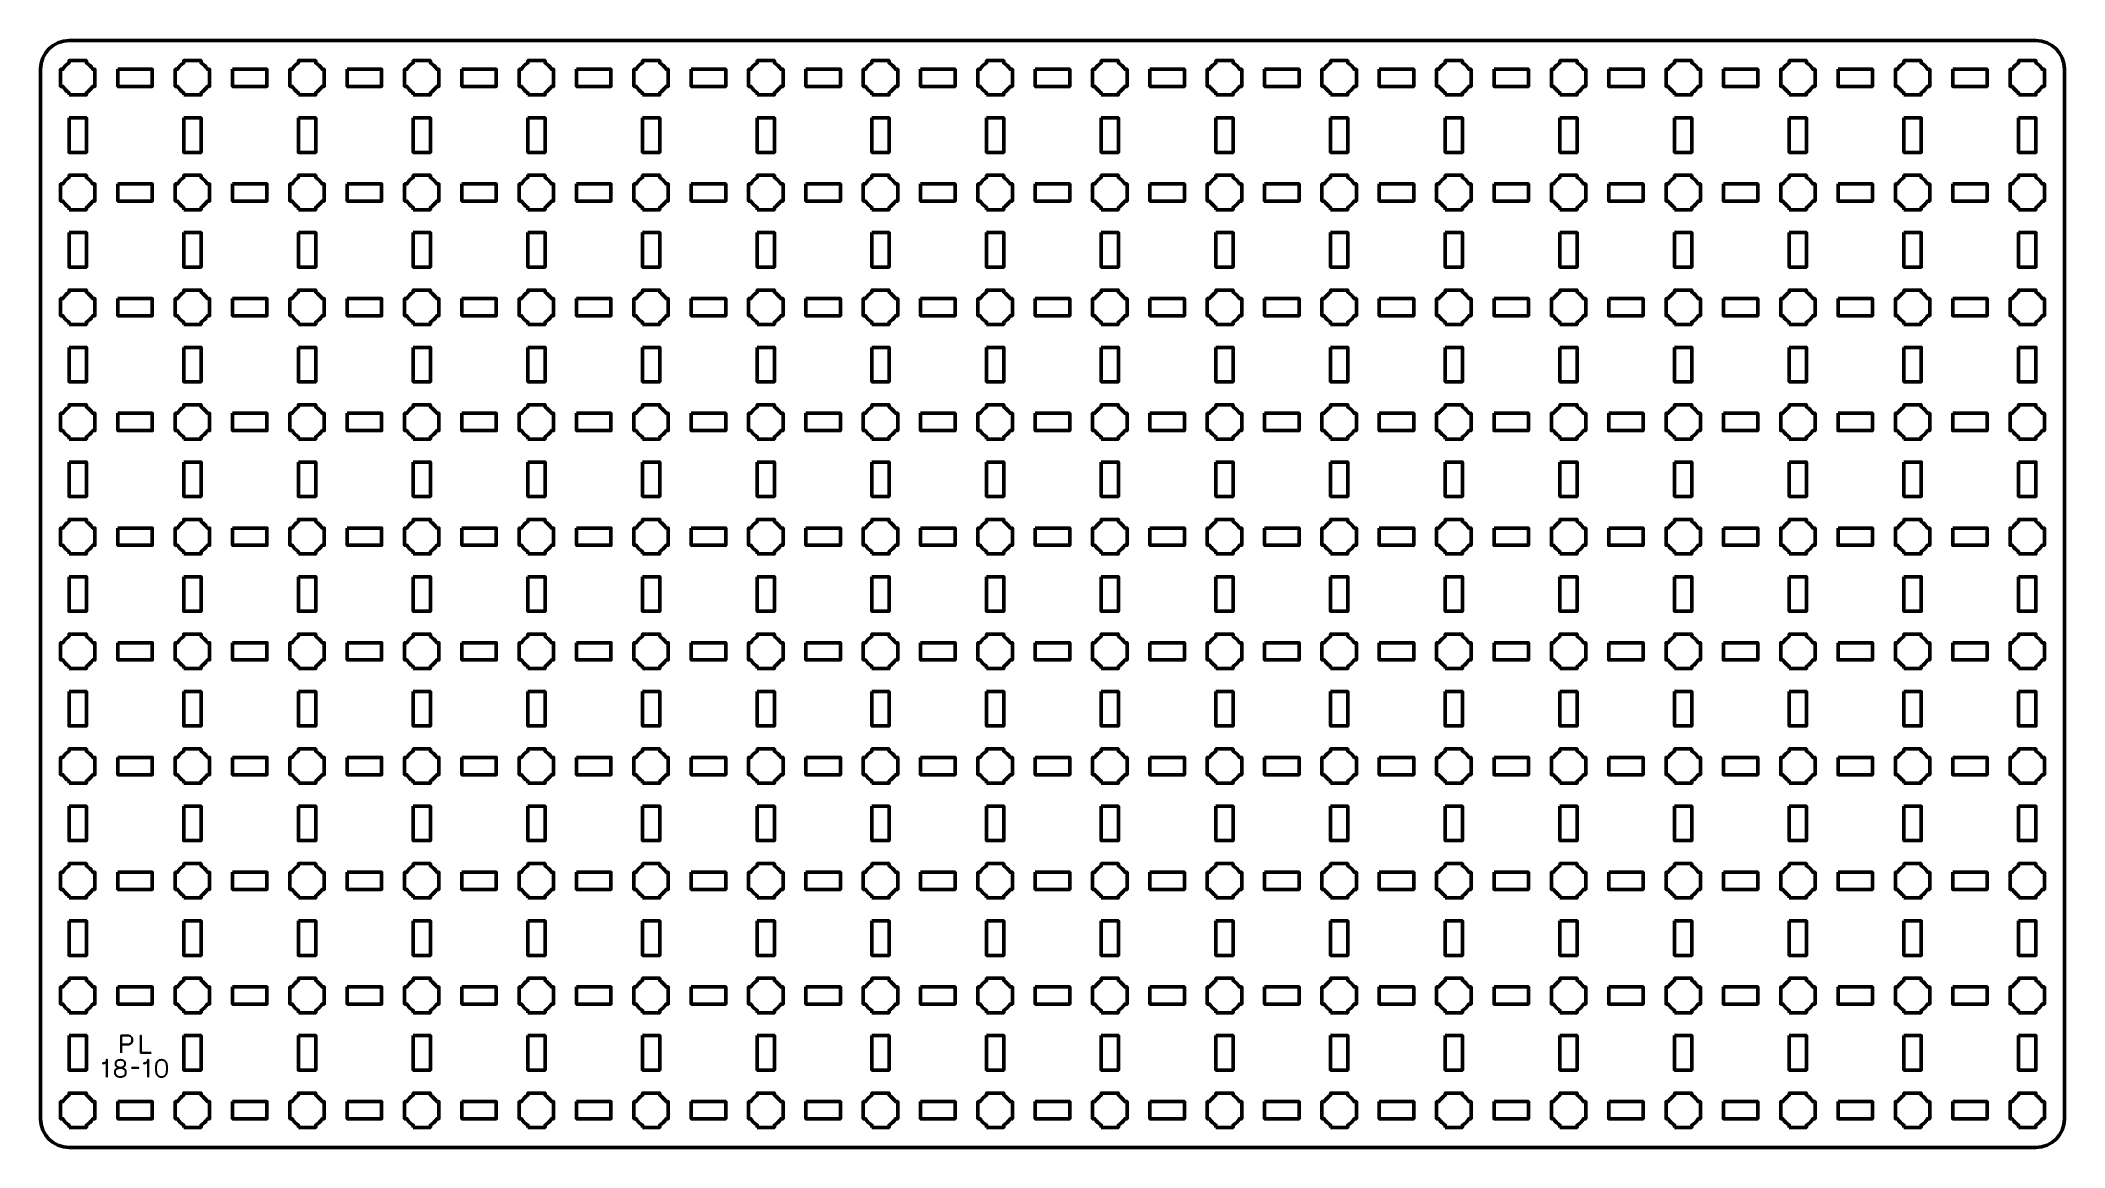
# Model space of a CAD drawing. Header units: centimetres. Extents: x -17.7 to 17.7, y -9.7 to 9.7.
import ezdxf

# ---------------------------------------------------------------- set-up
doc = ezdxf.new("R2010")
doc.units = ezdxf.units.CM
doc.header["$MEASUREMENT"] = 0
doc.layers.add('Layer 1', color=7, linetype='Continuous')

msp = doc.modelspace()

# ---------------------------------------------------------------- linework, layer by layer
at = {"layer": 'Layer 1', "lineweight": 53}
for points, knots in [([(-17.14996, 9.65006), (-17.14996, 9.65006), (17.14996, 9.65006), (17.14996, 9.65006), (17.14996, 9.65006), (17.42692, 9.65006), (17.65006, 9.42697), (17.65006, 9.14996), (17.65006, 9.14996), (17.65006, 9.14996), (17.65006, -9.14996), (17.65006, -9.14996), (17.65006, -9.14996), (17.65006, -9.42696), (17.42692, -9.65006), (17.14996, -9.65006), (17.14996, -9.65006), (17.14996, -9.65006), (-17.14996, -9.65006), (-17.14996, -9.65006), (-17.14996, -9.65006), (-17.42696, -9.65006), (-17.65005, -9.42696), (-17.65005, -9.14996), (-17.65005, -9.14996), (-17.65005, -9.14996), (-17.65005, 9.14996), (-17.65005, 9.14996), (-17.65005, 9.14996), (-17.65005, 9.42697), (-17.42696, 9.65006), (-17.14996, 9.65006)], [0, 0, 0, 0, 0.125, 0.125, 0.125, 0.125, 0.25, 0.25, 0.25, 0.25, 0.375, 0.375, 0.375, 0.375, 0.5, 0.5, 0.5, 0.5, 0.625, 0.625, 0.625, 0.625, 0.75, 0.75, 0.75, 0.75, 0.875, 0.875, 0.875, 0.875, 1, 1, 1, 1]), ([(-17.14996, 8.70003), (-17.14996, 8.70003), (-17.14996, 8.74014), (-17.14996, 8.74014), (-17.14996, 8.74014), (-17.19557, 8.76646), (-17.23349, 8.80449), (-17.25981, 8.84996), (-17.25981, 8.84996), (-17.25981, 8.84996), (-17.30003, 8.84996), (-17.30003, 8.84996), (-17.30003, 8.84996), (-17.30003, 8.84996), (-17.30003, 9.00003), (-17.30003, 9.00003), (-17.30003, 9.00003), (-17.30003, 9.00003), (-17.30003, 9.14996), (-17.30003, 9.14996), (-17.30003, 9.14996), (-17.30003, 9.14996), (-17.25981, 9.14996), (-17.25981, 9.14996), (-17.25981, 9.14996), (-17.23349, 9.19558), (-17.19557, 9.2335), (-17.14996, 9.25982), (-17.14996, 9.25982), (-17.14996, 9.25982), (-17.14996, 9.30004), (-17.14996, 9.30004), (-17.14996, 9.30004), (-17.14996, 9.30004), (-17.00003, 9.30004), (-17.00003, 9.30004), (-17.00003, 9.30004), (-17.00003, 9.30004), (-16.84995, 9.30004), (-16.84995, 9.30004), (-16.84995, 9.30004), (-16.84995, 9.30004), (-16.84995, 9.25982), (-16.84995, 9.25982), (-16.84995, 9.25982), (-16.80448, 9.2335), (-16.76645, 9.19558), (-16.74013, 9.14996), (-16.74013, 9.14996), (-16.74013, 9.14996), (-16.70002, 9.14996), (-16.70002, 9.14996), (-16.70002, 9.14996), (-16.70002, 9.14996), (-16.70002, 9.00003), (-16.70002, 9.00003), (-16.70002, 9.00003), (-16.70002, 9.00003), (-16.70002, 8.84996), (-16.70002, 8.84996), (-16.70002, 8.84996), (-16.70002, 8.84996), (-16.74013, 8.84996), (-16.74013, 8.84996), (-16.74013, 8.84996), (-16.76645, 8.80449), (-16.80448, 8.76646), (-16.84995, 8.74014), (-16.84995, 8.74014), (-16.84995, 8.74014), (-16.84995, 8.70003), (-16.84995, 8.70003), (-16.84995, 8.70003), (-16.84995, 8.70003), (-17.00003, 8.70003), (-17.00003, 8.70003), (-17.00003, 8.70003), (-17.00003, 8.70003), (-17.14996, 8.70003), (-17.14996, 8.70003)], [0, 0, 0, 0, 0.05, 0.05, 0.05, 0.05, 0.1, 0.1, 0.1, 0.1, 0.15, 0.15, 0.15, 0.15, 0.2, 0.2, 0.2, 0.2, 0.25, 0.25, 0.25, 0.25, 0.3, 0.3, 0.3, 0.3, 0.35, 0.35, 0.35, 0.35, 0.4, 0.4, 0.4, 0.4, 0.45, 0.45, 0.45, 0.45, 0.5, 0.5, 0.5, 0.5, 0.55, 0.55, 0.55, 0.55, 0.6, 0.6, 0.6, 0.6, 0.65, 0.65, 0.65, 0.65, 0.7, 0.7, 0.7, 0.7, 0.75, 0.75, 0.75, 0.75, 0.8, 0.8, 0.8, 0.8, 0.85, 0.85, 0.85, 0.85, 0.9, 0.9, 0.9, 0.9, 0.95, 0.95, 0.95, 0.95, 1, 1, 1, 1]), ([(-15.15002, 8.70003), (-15.15002, 8.70003), (-15.15002, 8.74014), (-15.15002, 8.74014), (-15.15002, 8.74014), (-15.1955, 8.76646), (-15.23353, 8.80449), (-15.25984, 8.84996), (-15.25984, 8.84996), (-15.25984, 8.84996), (-15.29995, 8.84996), (-15.29995, 8.84996), (-15.29995, 8.84996), (-15.29995, 8.84996), (-15.29995, 9.00003), (-15.29995, 9.00003), (-15.29995, 9.00003), (-15.29995, 9.00003), (-15.29995, 9.14996), (-15.29995, 9.14996), (-15.29995, 9.14996), (-15.29995, 9.14996), (-15.25984, 9.14996), (-15.25984, 9.14996), (-15.25984, 9.14996), (-15.23353, 9.19558), (-15.1955, 9.2335), (-15.15002, 9.25982), (-15.15002, 9.25982), (-15.15002, 9.25982), (-15.15002, 9.30004), (-15.15002, 9.30004), (-15.15002, 9.30004), (-15.15002, 9.30004), (-14.99995, 9.30004), (-14.99995, 9.30004), (-14.99995, 9.30004), (-14.99995, 9.30004), (-14.85002, 9.30004), (-14.85002, 9.30004), (-14.85002, 9.30004), (-14.85002, 9.30004), (-14.85002, 9.25982), (-14.85002, 9.25982), (-14.85002, 9.25982), (-14.80455, 9.2335), (-14.76652, 9.19558), (-14.7402, 9.14996), (-14.7402, 9.14996), (-14.7402, 9.14996), (-14.69995, 9.14996), (-14.69995, 9.14996), (-14.69995, 9.14996), (-14.69995, 9.14996), (-14.69995, 9.00003), (-14.69995, 9.00003), (-14.69995, 9.00003), (-14.69995, 9.00003), (-14.69995, 8.84996), (-14.69995, 8.84996), (-14.69995, 8.84996), (-14.69995, 8.84996), (-14.7402, 8.84996), (-14.7402, 8.84996), (-14.7402, 8.84996), (-14.76652, 8.80449), (-14.80455, 8.76646), (-14.85002, 8.74014), (-14.85002, 8.74014), (-14.85002, 8.74014), (-14.85002, 8.70003), (-14.85002, 8.70003), (-14.85002, 8.70003), (-14.85002, 8.70003), (-14.99995, 8.70003), (-14.99995, 8.70003), (-14.99995, 8.70003), (-14.99995, 8.70003), (-15.15002, 8.70003), (-15.15002, 8.70003)], [0, 0, 0, 0, 0.05, 0.05, 0.05, 0.05, 0.1, 0.1, 0.1, 0.1, 0.15, 0.15, 0.15, 0.15, 0.2, 0.2, 0.2, 0.2, 0.25, 0.25, 0.25, 0.25, 0.3, 0.3, 0.3, 0.3, 0.35, 0.35, 0.35, 0.35, 0.4, 0.4, 0.4, 0.4, 0.45, 0.45, 0.45, 0.45, 0.5, 0.5, 0.5, 0.5, 0.55, 0.55, 0.55, 0.55, 0.6, 0.6, 0.6, 0.6, 0.65, 0.65, 0.65, 0.65, 0.7, 0.7, 0.7, 0.7, 0.75, 0.75, 0.75, 0.75, 0.8, 0.8, 0.8, 0.8, 0.85, 0.85, 0.85, 0.85, 0.9, 0.9, 0.9, 0.9, 0.95, 0.95, 0.95, 0.95, 1, 1, 1, 1]), ([(-13.15009, 8.70003), (-13.15009, 8.70003), (-13.15009, 8.74014), (-13.15009, 8.74014), (-13.15009, 8.74014), (-13.19556, 8.76646), (-13.23345, 8.80449), (-13.25991, 8.84996), (-13.25991, 8.84996), (-13.25991, 8.84996), (-13.30002, 8.84996), (-13.30002, 8.84996), (-13.30002, 8.84996), (-13.30002, 8.84996), (-13.30002, 9.00003), (-13.30002, 9.00003), (-13.30002, 9.00003), (-13.30002, 9.00003), (-13.30002, 9.14996), (-13.30002, 9.14996), (-13.30002, 9.14996), (-13.30002, 9.14996), (-13.25991, 9.14996), (-13.25991, 9.14996), (-13.25991, 9.14996), (-13.23345, 9.19558), (-13.19556, 9.2335), (-13.15009, 9.25982), (-13.15009, 9.25982), (-13.15009, 9.25982), (-13.15009, 9.30004), (-13.15009, 9.30004), (-13.15009, 9.30004), (-13.15009, 9.30004), (-13.00002, 9.30004), (-13.00002, 9.30004), (-13.00002, 9.30004), (-13.00002, 9.30004), (-12.85009, 9.30004), (-12.85009, 9.30004), (-12.85009, 9.30004), (-12.85009, 9.30004), (-12.85009, 9.25982), (-12.85009, 9.25982), (-12.85009, 9.25982), (-12.80447, 9.2335), (-12.76655, 9.19558), (-12.74023, 9.14996), (-12.74023, 9.14996), (-12.74023, 9.14996), (-12.70002, 9.14996), (-12.70002, 9.14996), (-12.70002, 9.14996), (-12.70002, 9.14996), (-12.70002, 9.00003), (-12.70002, 9.00003), (-12.70002, 9.00003), (-12.70002, 9.00003), (-12.70002, 8.84996), (-12.70002, 8.84996), (-12.70002, 8.84996), (-12.70002, 8.84996), (-12.74023, 8.84996), (-12.74023, 8.84996), (-12.74023, 8.84996), (-12.76655, 8.80449), (-12.80447, 8.76646), (-12.85009, 8.74014), (-12.85009, 8.74014), (-12.85009, 8.74014), (-12.85009, 8.70003), (-12.85009, 8.70003), (-12.85009, 8.70003), (-12.85009, 8.70003), (-13.00002, 8.70003), (-13.00002, 8.70003), (-13.00002, 8.70003), (-13.00002, 8.70003), (-13.15009, 8.70003), (-13.15009, 8.70003)], [0, 0, 0, 0, 0.05, 0.05, 0.05, 0.05, 0.1, 0.1, 0.1, 0.1, 0.15, 0.15, 0.15, 0.15, 0.2, 0.2, 0.2, 0.2, 0.25, 0.25, 0.25, 0.25, 0.3, 0.3, 0.3, 0.3, 0.35, 0.35, 0.35, 0.35, 0.4, 0.4, 0.4, 0.4, 0.45, 0.45, 0.45, 0.45, 0.5, 0.5, 0.5, 0.5, 0.55, 0.55, 0.55, 0.55, 0.6, 0.6, 0.6, 0.6, 0.65, 0.65, 0.65, 0.65, 0.7, 0.7, 0.7, 0.7, 0.75, 0.75, 0.75, 0.75, 0.8, 0.8, 0.8, 0.8, 0.85, 0.85, 0.85, 0.85, 0.9, 0.9, 0.9, 0.9, 0.95, 0.95, 0.95, 0.95, 1, 1, 1, 1]), ([(-11.14998, 8.70003), (-11.14998, 8.70003), (-11.14998, 8.74014), (-11.14998, 8.74014), (-11.14998, 8.74014), (-11.1956, 8.76646), (-11.23348, 8.80449), (-11.2598, 8.84996), (-11.2598, 8.84996), (-11.2598, 8.84996), (-11.30005, 8.84996), (-11.30005, 8.84996), (-11.30005, 8.84996), (-11.30005, 8.84996), (-11.30005, 9.00003), (-11.30005, 9.00003), (-11.30005, 9.00003), (-11.30005, 9.00003), (-11.30005, 9.14996), (-11.30005, 9.14996), (-11.30005, 9.14996), (-11.30005, 9.14996), (-11.2598, 9.14996), (-11.2598, 9.14996), (-11.2598, 9.14996), (-11.23348, 9.19558), (-11.1956, 9.2335), (-11.14998, 9.25982), (-11.14998, 9.25982), (-11.14998, 9.25982), (-11.14998, 9.30004), (-11.14998, 9.30004), (-11.14998, 9.30004), (-11.14998, 9.30004), (-11.00005, 9.30004), (-11.00005, 9.30004), (-11.00005, 9.30004), (-11.00005, 9.30004), (-10.84998, 9.30004), (-10.84998, 9.30004), (-10.84998, 9.30004), (-10.84998, 9.30004), (-10.84998, 9.25982), (-10.84998, 9.25982), (-10.84998, 9.25982), (-10.80451, 9.2335), (-10.76648, 9.19558), (-10.74016, 9.14996), (-10.74016, 9.14996), (-10.74016, 9.14996), (-10.70005, 9.14996), (-10.70005, 9.14996), (-10.70005, 9.14996), (-10.70005, 9.14996), (-10.70005, 9.00003), (-10.70005, 9.00003), (-10.70005, 9.00003), (-10.70005, 9.00003), (-10.70005, 8.84996), (-10.70005, 8.84996), (-10.70005, 8.84996), (-10.70005, 8.84996), (-10.74016, 8.84996), (-10.74016, 8.84996), (-10.74016, 8.84996), (-10.76648, 8.80449), (-10.80451, 8.76646), (-10.84998, 8.74014), (-10.84998, 8.74014), (-10.84998, 8.74014), (-10.84998, 8.70003), (-10.84998, 8.70003), (-10.84998, 8.70003), (-10.84998, 8.70003), (-11.00005, 8.70003), (-11.00005, 8.70003), (-11.00005, 8.70003), (-11.00005, 8.70003), (-11.14998, 8.70003), (-11.14998, 8.70003)], [0, 0, 0, 0, 0.05, 0.05, 0.05, 0.05, 0.1, 0.1, 0.1, 0.1, 0.15, 0.15, 0.15, 0.15, 0.2, 0.2, 0.2, 0.2, 0.25, 0.25, 0.25, 0.25, 0.3, 0.3, 0.3, 0.3, 0.35, 0.35, 0.35, 0.35, 0.4, 0.4, 0.4, 0.4, 0.45, 0.45, 0.45, 0.45, 0.5, 0.5, 0.5, 0.5, 0.55, 0.55, 0.55, 0.55, 0.6, 0.6, 0.6, 0.6, 0.65, 0.65, 0.65, 0.65, 0.7, 0.7, 0.7, 0.7, 0.75, 0.75, 0.75, 0.75, 0.8, 0.8, 0.8, 0.8, 0.85, 0.85, 0.85, 0.85, 0.9, 0.9, 0.9, 0.9, 0.95, 0.95, 0.95, 0.95, 1, 1, 1, 1]), ([(-9.15005, 8.70003), (-9.15005, 8.70003), (-9.15005, 8.74014), (-9.15005, 8.74014), (-9.15005, 8.74014), (-9.19552, 8.76646), (-9.23355, 8.80449), (-9.25987, 8.84996), (-9.25987, 8.84996), (-9.25987, 8.84996), (-9.29998, 8.84996), (-9.29998, 8.84996), (-9.29998, 8.84996), (-9.29998, 8.84996), (-9.29998, 9.00003), (-9.29998, 9.00003), (-9.29998, 9.00003), (-9.29998, 9.00003), (-9.29998, 9.14996), (-9.29998, 9.14996), (-9.29998, 9.14996), (-9.29998, 9.14996), (-9.25987, 9.14996), (-9.25987, 9.14996), (-9.25987, 9.14996), (-9.23355, 9.19558), (-9.19552, 9.2335), (-9.15005, 9.25982), (-9.15005, 9.25982), (-9.15005, 9.25982), (-9.15005, 9.30004), (-9.15005, 9.30004), (-9.15005, 9.30004), (-9.15005, 9.30004), (-8.99998, 9.30004), (-8.99998, 9.30004), (-8.99998, 9.30004), (-8.99998, 9.30004), (-8.85005, 9.30004), (-8.85005, 9.30004), (-8.85005, 9.30004), (-8.85005, 9.30004), (-8.85005, 9.25982), (-8.85005, 9.25982), (-8.85005, 9.25982), (-8.80443, 9.2335), (-8.76654, 9.19558), (-8.74023, 9.14996), (-8.74023, 9.14996), (-8.74023, 9.14996), (-8.69998, 9.14996), (-8.69998, 9.14996), (-8.69998, 9.14996), (-8.69998, 9.14996), (-8.69998, 9.00003), (-8.69998, 9.00003), (-8.69998, 9.00003), (-8.69998, 9.00003), (-8.69998, 8.84996), (-8.69998, 8.84996), (-8.69998, 8.84996), (-8.69998, 8.84996), (-8.74023, 8.84996), (-8.74023, 8.84996), (-8.74023, 8.84996), (-8.76654, 8.80449), (-8.80443, 8.76646), (-8.85005, 8.74014), (-8.85005, 8.74014), (-8.85005, 8.74014), (-8.85005, 8.70003), (-8.85005, 8.70003), (-8.85005, 8.70003), (-8.85005, 8.70003), (-8.99998, 8.70003), (-8.99998, 8.70003), (-8.99998, 8.70003), (-8.99998, 8.70003), (-9.15005, 8.70003), (-9.15005, 8.70003)], [0, 0, 0, 0, 0.05, 0.05, 0.05, 0.05, 0.1, 0.1, 0.1, 0.1, 0.15, 0.15, 0.15, 0.15, 0.2, 0.2, 0.2, 0.2, 0.25, 0.25, 0.25, 0.25, 0.3, 0.3, 0.3, 0.3, 0.35, 0.35, 0.35, 0.35, 0.4, 0.4, 0.4, 0.4, 0.45, 0.45, 0.45, 0.45, 0.5, 0.5, 0.5, 0.5, 0.55, 0.55, 0.55, 0.55, 0.6, 0.6, 0.6, 0.6, 0.65, 0.65, 0.65, 0.65, 0.7, 0.7, 0.7, 0.7, 0.75, 0.75, 0.75, 0.75, 0.8, 0.8, 0.8, 0.8, 0.85, 0.85, 0.85, 0.85, 0.9, 0.9, 0.9, 0.9, 0.95, 0.95, 0.95, 0.95, 1, 1, 1, 1]), ([(-7.15008, 8.70003), (-7.15008, 8.70003), (-7.15008, 8.74014), (-7.15008, 8.74014), (-7.15008, 8.74014), (-7.19555, 8.76646), (-7.23348, 8.80449), (-7.25994, 8.84996), (-7.25994, 8.84996), (-7.25994, 8.84996), (-7.30001, 8.84996), (-7.30001, 8.84996), (-7.30001, 8.84996), (-7.30001, 8.84996), (-7.30001, 9.00003), (-7.30001, 9.00003), (-7.30001, 9.00003), (-7.30001, 9.00003), (-7.30001, 9.14996), (-7.30001, 9.14996), (-7.30001, 9.14996), (-7.30001, 9.14996), (-7.25994, 9.14996), (-7.25994, 9.14996), (-7.25994, 9.14996), (-7.23348, 9.19558), (-7.19555, 9.2335), (-7.15008, 9.25982), (-7.15008, 9.25982), (-7.15008, 9.25982), (-7.15008, 9.30004), (-7.15008, 9.30004), (-7.15008, 9.30004), (-7.15008, 9.30004), (-7.00001, 9.30004), (-7.00001, 9.30004), (-7.00001, 9.30004), (-7.00001, 9.30004), (-6.85008, 9.30004), (-6.85008, 9.30004), (-6.85008, 9.30004), (-6.85008, 9.30004), (-6.85008, 9.25982), (-6.85008, 9.25982), (-6.85008, 9.25982), (-6.8045, 9.2335), (-6.76658, 9.19558), (-6.74012, 9.14996), (-6.74012, 9.14996), (-6.74012, 9.14996), (-6.70004, 9.14996), (-6.70004, 9.14996), (-6.70004, 9.14996), (-6.70004, 9.14996), (-6.70004, 9.00003), (-6.70004, 9.00003), (-6.70004, 9.00003), (-6.70004, 9.00003), (-6.70004, 8.84996), (-6.70004, 8.84996), (-6.70004, 8.84996), (-6.70004, 8.84996), (-6.74012, 8.84996), (-6.74012, 8.84996), (-6.74012, 8.84996), (-6.76658, 8.80449), (-6.8045, 8.76646), (-6.85008, 8.74014), (-6.85008, 8.74014), (-6.85008, 8.74014), (-6.85008, 8.70003), (-6.85008, 8.70003), (-6.85008, 8.70003), (-6.85008, 8.70003), (-7.00001, 8.70003), (-7.00001, 8.70003), (-7.00001, 8.70003), (-7.00001, 8.70003), (-7.15008, 8.70003), (-7.15008, 8.70003)], [0, 0, 0, 0, 0.05, 0.05, 0.05, 0.05, 0.1, 0.1, 0.1, 0.1, 0.15, 0.15, 0.15, 0.15, 0.2, 0.2, 0.2, 0.2, 0.25, 0.25, 0.25, 0.25, 0.3, 0.3, 0.3, 0.3, 0.35, 0.35, 0.35, 0.35, 0.4, 0.4, 0.4, 0.4, 0.45, 0.45, 0.45, 0.45, 0.5, 0.5, 0.5, 0.5, 0.55, 0.55, 0.55, 0.55, 0.6, 0.6, 0.6, 0.6, 0.65, 0.65, 0.65, 0.65, 0.7, 0.7, 0.7, 0.7, 0.75, 0.75, 0.75, 0.75, 0.8, 0.8, 0.8, 0.8, 0.85, 0.85, 0.85, 0.85, 0.9, 0.9, 0.9, 0.9, 0.95, 0.95, 0.95, 0.95, 1, 1, 1, 1]), ([(-5.15001, 8.70003), (-5.15001, 8.70003), (-5.15001, 8.74014), (-5.15001, 8.74014), (-5.15001, 8.74014), (-5.19562, 8.76646), (-5.23351, 8.80449), (-5.25983, 8.84996), (-5.25983, 8.84996), (-5.25983, 8.84996), (-5.30008, 8.84996), (-5.30008, 8.84996), (-5.30008, 8.84996), (-5.30008, 8.84996), (-5.30008, 9.00003), (-5.30008, 9.00003), (-5.30008, 9.00003), (-5.30008, 9.00003), (-5.30008, 9.14996), (-5.30008, 9.14996), (-5.30008, 9.14996), (-5.30008, 9.14996), (-5.25983, 9.14996), (-5.25983, 9.14996), (-5.25983, 9.14996), (-5.23351, 9.19558), (-5.19562, 9.2335), (-5.15001, 9.25982), (-5.15001, 9.25982), (-5.15001, 9.25982), (-5.15001, 9.30004), (-5.15001, 9.30004), (-5.15001, 9.30004), (-5.15001, 9.30004), (-5.00008, 9.30004), (-5.00008, 9.30004), (-5.00008, 9.30004), (-5.00008, 9.30004), (-4.85001, 9.30004), (-4.85001, 9.30004), (-4.85001, 9.30004), (-4.85001, 9.30004), (-4.85001, 9.25982), (-4.85001, 9.25982), (-4.85001, 9.25982), (-4.80453, 9.2335), (-4.7665, 9.19558), (-4.74019, 9.14996), (-4.74019, 9.14996), (-4.74019, 9.14996), (-4.70007, 9.14996), (-4.70007, 9.14996), (-4.70007, 9.14996), (-4.70007, 9.14996), (-4.70007, 9.00003), (-4.70007, 9.00003), (-4.70007, 9.00003), (-4.70007, 9.00003), (-4.70007, 8.84996), (-4.70007, 8.84996), (-4.70007, 8.84996), (-4.70007, 8.84996), (-4.74019, 8.84996), (-4.74019, 8.84996), (-4.74019, 8.84996), (-4.7665, 8.80449), (-4.80453, 8.76646), (-4.85001, 8.74014), (-4.85001, 8.74014), (-4.85001, 8.74014), (-4.85001, 8.70003), (-4.85001, 8.70003), (-4.85001, 8.70003), (-4.85001, 8.70003), (-5.00008, 8.70003), (-5.00008, 8.70003), (-5.00008, 8.70003), (-5.00008, 8.70003), (-5.15001, 8.70003), (-5.15001, 8.70003)], [0, 0, 0, 0, 0.05, 0.05, 0.05, 0.05, 0.1, 0.1, 0.1, 0.1, 0.15, 0.15, 0.15, 0.15, 0.2, 0.2, 0.2, 0.2, 0.25, 0.25, 0.25, 0.25, 0.3, 0.3, 0.3, 0.3, 0.35, 0.35, 0.35, 0.35, 0.4, 0.4, 0.4, 0.4, 0.45, 0.45, 0.45, 0.45, 0.5, 0.5, 0.5, 0.5, 0.55, 0.55, 0.55, 0.55, 0.6, 0.6, 0.6, 0.6, 0.65, 0.65, 0.65, 0.65, 0.7, 0.7, 0.7, 0.7, 0.75, 0.75, 0.75, 0.75, 0.8, 0.8, 0.8, 0.8, 0.85, 0.85, 0.85, 0.85, 0.9, 0.9, 0.9, 0.9, 0.95, 0.95, 0.95, 0.95, 1, 1, 1, 1]), ([(-3.15008, 8.70003), (-3.15008, 8.70003), (-3.15008, 8.74014), (-3.15008, 8.74014), (-3.15008, 8.74014), (-3.19555, 8.76646), (-3.23358, 8.80449), (-3.25989, 8.84996), (-3.25989, 8.84996), (-3.25989, 8.84996), (-3.30001, 8.84996), (-3.30001, 8.84996), (-3.30001, 8.84996), (-3.30001, 8.84996), (-3.30001, 9.00003), (-3.30001, 9.00003), (-3.30001, 9.00003), (-3.30001, 9.00003), (-3.30001, 9.14996), (-3.30001, 9.14996), (-3.30001, 9.14996), (-3.30001, 9.14996), (-3.25989, 9.14996), (-3.25989, 9.14996), (-3.25989, 9.14996), (-3.23358, 9.19558), (-3.19555, 9.2335), (-3.15008, 9.25982), (-3.15008, 9.25982), (-3.15008, 9.25982), (-3.15008, 9.30004), (-3.15008, 9.30004), (-3.15008, 9.30004), (-3.15008, 9.30004), (-3, 9.30004), (-3, 9.30004), (-3, 9.30004), (-3, 9.30004), (-2.85007, 9.30004), (-2.85007, 9.30004), (-2.85007, 9.30004), (-2.85007, 9.30004), (-2.85007, 9.25982), (-2.85007, 9.25982), (-2.85007, 9.25982), (-2.80446, 9.2335), (-2.76657, 9.19558), (-2.74022, 9.14996), (-2.74022, 9.14996), (-2.74022, 9.14996), (-2.7, 9.14996), (-2.7, 9.14996), (-2.7, 9.14996), (-2.7, 9.14996), (-2.7, 9.00003), (-2.7, 9.00003), (-2.7, 9.00003), (-2.7, 9.00003), (-2.7, 8.84996), (-2.7, 8.84996), (-2.7, 8.84996), (-2.7, 8.84996), (-2.74022, 8.84996), (-2.74022, 8.84996), (-2.74022, 8.84996), (-2.76657, 8.80449), (-2.80446, 8.76646), (-2.85007, 8.74014), (-2.85007, 8.74014), (-2.85007, 8.74014), (-2.85007, 8.70003), (-2.85007, 8.70003), (-2.85007, 8.70003), (-2.85007, 8.70003), (-3, 8.70003), (-3, 8.70003), (-3, 8.70003), (-3, 8.70003), (-3.15008, 8.70003), (-3.15008, 8.70003)], [0, 0, 0, 0, 0.05, 0.05, 0.05, 0.05, 0.1, 0.1, 0.1, 0.1, 0.15, 0.15, 0.15, 0.15, 0.2, 0.2, 0.2, 0.2, 0.25, 0.25, 0.25, 0.25, 0.3, 0.3, 0.3, 0.3, 0.35, 0.35, 0.35, 0.35, 0.4, 0.4, 0.4, 0.4, 0.45, 0.45, 0.45, 0.45, 0.5, 0.5, 0.5, 0.5, 0.55, 0.55, 0.55, 0.55, 0.6, 0.6, 0.6, 0.6, 0.65, 0.65, 0.65, 0.65, 0.7, 0.7, 0.7, 0.7, 0.75, 0.75, 0.75, 0.75, 0.8, 0.8, 0.8, 0.8, 0.85, 0.85, 0.85, 0.85, 0.9, 0.9, 0.9, 0.9, 0.95, 0.95, 0.95, 0.95, 1, 1, 1, 1]), ([(-1.14997, 8.70003), (-1.14997, 8.70003), (-1.14997, 8.74014), (-1.14997, 8.74014), (-1.14997, 8.74014), (-1.19558, 8.76646), (-1.2335, 8.80449), (-1.25996, 8.84996), (-1.25996, 8.84996), (-1.25996, 8.84996), (-1.30004, 8.84996), (-1.30004, 8.84996), (-1.30004, 8.84996), (-1.30004, 8.84996), (-1.30004, 9.00003), (-1.30004, 9.00003), (-1.30004, 9.00003), (-1.30004, 9.00003), (-1.30004, 9.14996), (-1.30004, 9.14996), (-1.30004, 9.14996), (-1.30004, 9.14996), (-1.25996, 9.14996), (-1.25996, 9.14996), (-1.25996, 9.14996), (-1.2335, 9.19558), (-1.19558, 9.2335), (-1.14997, 9.25982), (-1.14997, 9.25982), (-1.14997, 9.25982), (-1.14997, 9.30004), (-1.14997, 9.30004), (-1.14997, 9.30004), (-1.14997, 9.30004), (-1.00004, 9.30004), (-1.00004, 9.30004), (-1.00004, 9.30004), (-1.00004, 9.30004), (-0.84996, 9.30004), (-0.84996, 9.30004), (-0.84996, 9.30004), (-0.84996, 9.30004), (-0.84996, 9.25982), (-0.84996, 9.25982), (-0.84996, 9.25982), (-0.80449, 9.2335), (-0.7666, 9.19558), (-0.74014, 9.14996), (-0.74014, 9.14996), (-0.74014, 9.14996), (-0.70003, 9.14996), (-0.70003, 9.14996), (-0.70003, 9.14996), (-0.70003, 9.14996), (-0.70003, 9.00003), (-0.70003, 9.00003), (-0.70003, 9.00003), (-0.70003, 9.00003), (-0.70003, 8.84996), (-0.70003, 8.84996), (-0.70003, 8.84996), (-0.70003, 8.84996), (-0.74014, 8.84996), (-0.74014, 8.84996), (-0.74014, 8.84996), (-0.7666, 8.80449), (-0.80449, 8.76646), (-0.84996, 8.74014), (-0.84996, 8.74014), (-0.84996, 8.74014), (-0.84996, 8.70003), (-0.84996, 8.70003), (-0.84996, 8.70003), (-0.84996, 8.70003), (-1.00004, 8.70003), (-1.00004, 8.70003), (-1.00004, 8.70003), (-1.00004, 8.70003), (-1.14997, 8.70003), (-1.14997, 8.70003)], [0, 0, 0, 0, 0.05, 0.05, 0.05, 0.05, 0.1, 0.1, 0.1, 0.1, 0.15, 0.15, 0.15, 0.15, 0.2, 0.2, 0.2, 0.2, 0.25, 0.25, 0.25, 0.25, 0.3, 0.3, 0.3, 0.3, 0.35, 0.35, 0.35, 0.35, 0.4, 0.4, 0.4, 0.4, 0.45, 0.45, 0.45, 0.45, 0.5, 0.5, 0.5, 0.5, 0.55, 0.55, 0.55, 0.55, 0.6, 0.6, 0.6, 0.6, 0.65, 0.65, 0.65, 0.65, 0.7, 0.7, 0.7, 0.7, 0.75, 0.75, 0.75, 0.75, 0.8, 0.8, 0.8, 0.8, 0.85, 0.85, 0.85, 0.85, 0.9, 0.9, 0.9, 0.9, 0.95, 0.95, 0.95, 0.95, 1, 1, 1, 1]), ([(0.84997, 8.70003), (0.84997, 8.70003), (0.84997, 8.74014), (0.84997, 8.74014), (0.84997, 8.74014), (0.80435, 8.76646), (0.76646, 8.80449), (0.74015, 8.84996), (0.74015, 8.84996), (0.74015, 8.84996), (0.69989, 8.84996), (0.69989, 8.84996), (0.69989, 8.84996), (0.69989, 8.84996), (0.69989, 9.00003), (0.69989, 9.00003), (0.69989, 9.00003), (0.69989, 9.00003), (0.69989, 9.14996), (0.69989, 9.14996), (0.69989, 9.14996), (0.69989, 9.14996), (0.74015, 9.14996), (0.74015, 9.14996), (0.74015, 9.14996), (0.76646, 9.19558), (0.80435, 9.2335), (0.84997, 9.25982), (0.84997, 9.25982), (0.84997, 9.25982), (0.84997, 9.30004), (0.84997, 9.30004), (0.84997, 9.30004), (0.84997, 9.30004), (0.9999, 9.30004), (0.9999, 9.30004), (0.9999, 9.30004), (0.9999, 9.30004), (1.14997, 9.30004), (1.14997, 9.30004), (1.14997, 9.30004), (1.14997, 9.30004), (1.14997, 9.25982), (1.14997, 9.25982), (1.14997, 9.25982), (1.19544, 9.2335), (1.23347, 9.19558), (1.25979, 9.14996), (1.25979, 9.14996), (1.25979, 9.14996), (1.2999, 9.14996), (1.2999, 9.14996), (1.2999, 9.14996), (1.2999, 9.14996), (1.2999, 9.00003), (1.2999, 9.00003), (1.2999, 9.00003), (1.2999, 9.00003), (1.2999, 8.84996), (1.2999, 8.84996), (1.2999, 8.84996), (1.2999, 8.84996), (1.25979, 8.84996), (1.25979, 8.84996), (1.25979, 8.84996), (1.23347, 8.80449), (1.19544, 8.76646), (1.14997, 8.74014), (1.14997, 8.74014), (1.14997, 8.74014), (1.14997, 8.70003), (1.14997, 8.70003), (1.14997, 8.70003), (1.14997, 8.70003), (0.9999, 8.70003), (0.9999, 8.70003), (0.9999, 8.70003), (0.9999, 8.70003), (0.84997, 8.70003), (0.84997, 8.70003)], [0, 0, 0, 0, 0.05, 0.05, 0.05, 0.05, 0.1, 0.1, 0.1, 0.1, 0.15, 0.15, 0.15, 0.15, 0.2, 0.2, 0.2, 0.2, 0.25, 0.25, 0.25, 0.25, 0.3, 0.3, 0.3, 0.3, 0.35, 0.35, 0.35, 0.35, 0.4, 0.4, 0.4, 0.4, 0.45, 0.45, 0.45, 0.45, 0.5, 0.5, 0.5, 0.5, 0.55, 0.55, 0.55, 0.55, 0.6, 0.6, 0.6, 0.6, 0.65, 0.65, 0.65, 0.65, 0.7, 0.7, 0.7, 0.7, 0.75, 0.75, 0.75, 0.75, 0.8, 0.8, 0.8, 0.8, 0.85, 0.85, 0.85, 0.85, 0.9, 0.9, 0.9, 0.9, 0.95, 0.95, 0.95, 0.95, 1, 1, 1, 1]), ([(2.8499, 8.70003), (2.8499, 8.70003), (2.8499, 8.74014), (2.8499, 8.74014), (2.8499, 8.74014), (2.80443, 8.76646), (2.7664, 8.80449), (2.74008, 8.84996), (2.74008, 8.84996), (2.74008, 8.84996), (2.69997, 8.84996), (2.69997, 8.84996), (2.69997, 8.84996), (2.69997, 8.84996), (2.69997, 9.00003), (2.69997, 9.00003), (2.69997, 9.00003), (2.69997, 9.00003), (2.69997, 9.14996), (2.69997, 9.14996), (2.69997, 9.14996), (2.69997, 9.14996), (2.74008, 9.14996), (2.74008, 9.14996), (2.74008, 9.14996), (2.7664, 9.19558), (2.80443, 9.2335), (2.8499, 9.25982), (2.8499, 9.25982), (2.8499, 9.25982), (2.8499, 9.30004), (2.8499, 9.30004), (2.8499, 9.30004), (2.8499, 9.30004), (2.99997, 9.30004), (2.99997, 9.30004), (2.99997, 9.30004), (2.99997, 9.30004), (3.1499, 9.30004), (3.1499, 9.30004), (3.1499, 9.30004), (3.1499, 9.30004), (3.1499, 9.25982), (3.1499, 9.25982), (3.1499, 9.25982), (3.19551, 9.2335), (3.23344, 9.19558), (3.25976, 9.14996), (3.25976, 9.14996), (3.25976, 9.14996), (3.29997, 9.14996), (3.29997, 9.14996), (3.29997, 9.14996), (3.29997, 9.14996), (3.29997, 9.00003), (3.29997, 9.00003), (3.29997, 9.00003), (3.29997, 9.00003), (3.29997, 8.84996), (3.29997, 8.84996), (3.29997, 8.84996), (3.29997, 8.84996), (3.25976, 8.84996), (3.25976, 8.84996), (3.25976, 8.84996), (3.23344, 8.80449), (3.19551, 8.76646), (3.1499, 8.74014), (3.1499, 8.74014), (3.1499, 8.74014), (3.1499, 8.70003), (3.1499, 8.70003), (3.1499, 8.70003), (3.1499, 8.70003), (2.99997, 8.70003), (2.99997, 8.70003), (2.99997, 8.70003), (2.99997, 8.70003), (2.8499, 8.70003), (2.8499, 8.70003)], [0, 0, 0, 0, 0.05, 0.05, 0.05, 0.05, 0.1, 0.1, 0.1, 0.1, 0.15, 0.15, 0.15, 0.15, 0.2, 0.2, 0.2, 0.2, 0.25, 0.25, 0.25, 0.25, 0.3, 0.3, 0.3, 0.3, 0.35, 0.35, 0.35, 0.35, 0.4, 0.4, 0.4, 0.4, 0.45, 0.45, 0.45, 0.45, 0.5, 0.5, 0.5, 0.5, 0.55, 0.55, 0.55, 0.55, 0.6, 0.6, 0.6, 0.6, 0.65, 0.65, 0.65, 0.65, 0.7, 0.7, 0.7, 0.7, 0.75, 0.75, 0.75, 0.75, 0.8, 0.8, 0.8, 0.8, 0.85, 0.85, 0.85, 0.85, 0.9, 0.9, 0.9, 0.9, 0.95, 0.95, 0.95, 0.95, 1, 1, 1, 1]), ([(4.85001, 8.70003), (4.85001, 8.70003), (4.85001, 8.74014), (4.85001, 8.74014), (4.85001, 8.74014), (4.80439, 8.76646), (4.76651, 8.80449), (4.74015, 8.84996), (4.74015, 8.84996), (4.74015, 8.84996), (4.69994, 8.84996), (4.69994, 8.84996), (4.69994, 8.84996), (4.69994, 8.84996), (4.69994, 9.00003), (4.69994, 9.00003), (4.69994, 9.00003), (4.69994, 9.00003), (4.69994, 9.14996), (4.69994, 9.14996), (4.69994, 9.14996), (4.69994, 9.14996), (4.74015, 9.14996), (4.74015, 9.14996), (4.74015, 9.14996), (4.76651, 9.19558), (4.80439, 9.2335), (4.85001, 9.25982), (4.85001, 9.25982), (4.85001, 9.25982), (4.85001, 9.30004), (4.85001, 9.30004), (4.85001, 9.30004), (4.85001, 9.30004), (4.99994, 9.30004), (4.99994, 9.30004), (4.99994, 9.30004), (4.99994, 9.30004), (5.15001, 9.30004), (5.15001, 9.30004), (5.15001, 9.30004), (5.15001, 9.30004), (5.15001, 9.25982), (5.15001, 9.25982), (5.15001, 9.25982), (5.19548, 9.2335), (5.23337, 9.19558), (5.25983, 9.14996), (5.25983, 9.14996), (5.25983, 9.14996), (5.29994, 9.14996), (5.29994, 9.14996), (5.29994, 9.14996), (5.29994, 9.14996), (5.29994, 9.00003), (5.29994, 9.00003), (5.29994, 9.00003), (5.29994, 9.00003), (5.29994, 8.84996), (5.29994, 8.84996), (5.29994, 8.84996), (5.29994, 8.84996), (5.25983, 8.84996), (5.25983, 8.84996), (5.25983, 8.84996), (5.23337, 8.80449), (5.19548, 8.76646), (5.15001, 8.74014), (5.15001, 8.74014), (5.15001, 8.74014), (5.15001, 8.70003), (5.15001, 8.70003), (5.15001, 8.70003), (5.15001, 8.70003), (4.99994, 8.70003), (4.99994, 8.70003), (4.99994, 8.70003), (4.99994, 8.70003), (4.85001, 8.70003), (4.85001, 8.70003)], [0, 0, 0, 0, 0.05, 0.05, 0.05, 0.05, 0.1, 0.1, 0.1, 0.1, 0.15, 0.15, 0.15, 0.15, 0.2, 0.2, 0.2, 0.2, 0.25, 0.25, 0.25, 0.25, 0.3, 0.3, 0.3, 0.3, 0.35, 0.35, 0.35, 0.35, 0.4, 0.4, 0.4, 0.4, 0.45, 0.45, 0.45, 0.45, 0.5, 0.5, 0.5, 0.5, 0.55, 0.55, 0.55, 0.55, 0.6, 0.6, 0.6, 0.6, 0.65, 0.65, 0.65, 0.65, 0.7, 0.7, 0.7, 0.7, 0.75, 0.75, 0.75, 0.75, 0.8, 0.8, 0.8, 0.8, 0.85, 0.85, 0.85, 0.85, 0.9, 0.9, 0.9, 0.9, 0.95, 0.95, 0.95, 0.95, 1, 1, 1, 1]), ([(6.84994, 8.70003), (6.84994, 8.70003), (6.84994, 8.74014), (6.84994, 8.74014), (6.84994, 8.74014), (6.80447, 8.76646), (6.76644, 8.80449), (6.74012, 8.84996), (6.74012, 8.84996), (6.74012, 8.84996), (6.69987, 8.84996), (6.69987, 8.84996), (6.69987, 8.84996), (6.69987, 8.84996), (6.69987, 9.00003), (6.69987, 9.00003), (6.69987, 9.00003), (6.69987, 9.00003), (6.69987, 9.14996), (6.69987, 9.14996), (6.69987, 9.14996), (6.69987, 9.14996), (6.74012, 9.14996), (6.74012, 9.14996), (6.74012, 9.14996), (6.76644, 9.19558), (6.80447, 9.2335), (6.84994, 9.25982), (6.84994, 9.25982), (6.84994, 9.25982), (6.84994, 9.30004), (6.84994, 9.30004), (6.84994, 9.30004), (6.84994, 9.30004), (6.99987, 9.30004), (6.99987, 9.30004), (6.99987, 9.30004), (6.99987, 9.30004), (7.14994, 9.30004), (7.14994, 9.30004), (7.14994, 9.30004), (7.14994, 9.30004), (7.14994, 9.25982), (7.14994, 9.25982), (7.14994, 9.25982), (7.19542, 9.2335), (7.23344, 9.19558), (7.25976, 9.14996), (7.25976, 9.14996), (7.25976, 9.14996), (7.29987, 9.14996), (7.29987, 9.14996), (7.29987, 9.14996), (7.29987, 9.14996), (7.29987, 9.00003), (7.29987, 9.00003), (7.29987, 9.00003), (7.29987, 9.00003), (7.29987, 8.84996), (7.29987, 8.84996), (7.29987, 8.84996), (7.29987, 8.84996), (7.25976, 8.84996), (7.25976, 8.84996), (7.25976, 8.84996), (7.23344, 8.80449), (7.19542, 8.76646), (7.14994, 8.74014), (7.14994, 8.74014), (7.14994, 8.74014), (7.14994, 8.70003), (7.14994, 8.70003), (7.14994, 8.70003), (7.14994, 8.70003), (6.99987, 8.70003), (6.99987, 8.70003), (6.99987, 8.70003), (6.99987, 8.70003), (6.84994, 8.70003), (6.84994, 8.70003)], [0, 0, 0, 0, 0.05, 0.05, 0.05, 0.05, 0.1, 0.1, 0.1, 0.1, 0.15, 0.15, 0.15, 0.15, 0.2, 0.2, 0.2, 0.2, 0.25, 0.25, 0.25, 0.25, 0.3, 0.3, 0.3, 0.3, 0.35, 0.35, 0.35, 0.35, 0.4, 0.4, 0.4, 0.4, 0.45, 0.45, 0.45, 0.45, 0.5, 0.5, 0.5, 0.5, 0.55, 0.55, 0.55, 0.55, 0.6, 0.6, 0.6, 0.6, 0.65, 0.65, 0.65, 0.65, 0.7, 0.7, 0.7, 0.7, 0.75, 0.75, 0.75, 0.75, 0.8, 0.8, 0.8, 0.8, 0.85, 0.85, 0.85, 0.85, 0.9, 0.9, 0.9, 0.9, 0.95, 0.95, 0.95, 0.95, 1, 1, 1, 1]), ([(8.84991, 8.70003), (8.84991, 8.70003), (8.84991, 8.74014), (8.84991, 8.74014), (8.84991, 8.74014), (8.80443, 8.76646), (8.76637, 8.80449), (8.74005, 8.84996), (8.74005, 8.84996), (8.74005, 8.84996), (8.69998, 8.84996), (8.69998, 8.84996), (8.69998, 8.84996), (8.69998, 8.84996), (8.69998, 9.00003), (8.69998, 9.00003), (8.69998, 9.00003), (8.69998, 9.00003), (8.69998, 9.14996), (8.69998, 9.14996), (8.69998, 9.14996), (8.69998, 9.14996), (8.74005, 9.14996), (8.74005, 9.14996), (8.74005, 9.14996), (8.76637, 9.19558), (8.80443, 9.2335), (8.84991, 9.25982), (8.84991, 9.25982), (8.84991, 9.25982), (8.84991, 9.30004), (8.84991, 9.30004), (8.84991, 9.30004), (8.84991, 9.30004), (8.99994, 9.30004), (8.99994, 9.30004), (8.99994, 9.30004), (8.99994, 9.30004), (9.14987, 9.30004), (9.14987, 9.30004), (9.14987, 9.30004), (9.14987, 9.30004), (9.14987, 9.25982), (9.14987, 9.25982), (9.14987, 9.25982), (9.19549, 9.2335), (9.23341, 9.19558), (9.25973, 9.14996), (9.25973, 9.14996), (9.25973, 9.14996), (9.29995, 9.14996), (9.29995, 9.14996), (9.29995, 9.14996), (9.29995, 9.14996), (9.29995, 9.00003), (9.29995, 9.00003), (9.29995, 9.00003), (9.29995, 9.00003), (9.29995, 8.84996), (9.29995, 8.84996), (9.29995, 8.84996), (9.29995, 8.84996), (9.25973, 8.84996), (9.25973, 8.84996), (9.25973, 8.84996), (9.23341, 8.80449), (9.19549, 8.76646), (9.14987, 8.74014), (9.14987, 8.74014), (9.14987, 8.74014), (9.14987, 8.70003), (9.14987, 8.70003), (9.14987, 8.70003), (9.14987, 8.70003), (8.99994, 8.70003), (8.99994, 8.70003), (8.99994, 8.70003), (8.99994, 8.70003), (8.84991, 8.70003), (8.84991, 8.70003)], [0, 0, 0, 0, 0.05, 0.05, 0.05, 0.05, 0.1, 0.1, 0.1, 0.1, 0.15, 0.15, 0.15, 0.15, 0.2, 0.2, 0.2, 0.2, 0.25, 0.25, 0.25, 0.25, 0.3, 0.3, 0.3, 0.3, 0.35, 0.35, 0.35, 0.35, 0.4, 0.4, 0.4, 0.4, 0.45, 0.45, 0.45, 0.45, 0.5, 0.5, 0.5, 0.5, 0.55, 0.55, 0.55, 0.55, 0.6, 0.6, 0.6, 0.6, 0.65, 0.65, 0.65, 0.65, 0.7, 0.7, 0.7, 0.7, 0.75, 0.75, 0.75, 0.75, 0.8, 0.8, 0.8, 0.8, 0.85, 0.85, 0.85, 0.85, 0.9, 0.9, 0.9, 0.9, 0.95, 0.95, 0.95, 0.95, 1, 1, 1, 1]), ([(10.84998, 8.70003), (10.84998, 8.70003), (10.84998, 8.74014), (10.84998, 8.74014), (10.84998, 8.74014), (10.80437, 8.76646), (10.76648, 8.80449), (10.74016, 8.84996), (10.74016, 8.84996), (10.74016, 8.84996), (10.69991, 8.84996), (10.69991, 8.84996), (10.69991, 8.84996), (10.69991, 8.84996), (10.69991, 9.00003), (10.69991, 9.00003), (10.69991, 9.00003), (10.69991, 9.00003), (10.69991, 9.14996), (10.69991, 9.14996), (10.69991, 9.14996), (10.69991, 9.14996), (10.74016, 9.14996), (10.74016, 9.14996), (10.74016, 9.14996), (10.76648, 9.19558), (10.80437, 9.2335), (10.84998, 9.25982), (10.84998, 9.25982), (10.84998, 9.25982), (10.84998, 9.30004), (10.84998, 9.30004), (10.84998, 9.30004), (10.84998, 9.30004), (10.99991, 9.30004), (10.99991, 9.30004), (10.99991, 9.30004), (10.99991, 9.30004), (11.14998, 9.30004), (11.14998, 9.30004), (11.14998, 9.30004), (11.14998, 9.30004), (11.14998, 9.25982), (11.14998, 9.25982), (11.14998, 9.25982), (11.19546, 9.2335), (11.23349, 9.19558), (11.2598, 9.14996), (11.2598, 9.14996), (11.2598, 9.14996), (11.29991, 9.14996), (11.29991, 9.14996), (11.29991, 9.14996), (11.29991, 9.14996), (11.29991, 9.00003), (11.29991, 9.00003), (11.29991, 9.00003), (11.29991, 9.00003), (11.29991, 8.84996), (11.29991, 8.84996), (11.29991, 8.84996), (11.29991, 8.84996), (11.2598, 8.84996), (11.2598, 8.84996), (11.2598, 8.84996), (11.23349, 8.80449), (11.19546, 8.76646), (11.14998, 8.74014), (11.14998, 8.74014), (11.14998, 8.74014), (11.14998, 8.70003), (11.14998, 8.70003), (11.14998, 8.70003), (11.14998, 8.70003), (10.99991, 8.70003), (10.99991, 8.70003), (10.99991, 8.70003), (10.99991, 8.70003), (10.84998, 8.70003), (10.84998, 8.70003)], [0, 0, 0, 0, 0.05, 0.05, 0.05, 0.05, 0.1, 0.1, 0.1, 0.1, 0.15, 0.15, 0.15, 0.15, 0.2, 0.2, 0.2, 0.2, 0.25, 0.25, 0.25, 0.25, 0.3, 0.3, 0.3, 0.3, 0.35, 0.35, 0.35, 0.35, 0.4, 0.4, 0.4, 0.4, 0.45, 0.45, 0.45, 0.45, 0.5, 0.5, 0.5, 0.5, 0.55, 0.55, 0.55, 0.55, 0.6, 0.6, 0.6, 0.6, 0.65, 0.65, 0.65, 0.65, 0.7, 0.7, 0.7, 0.7, 0.75, 0.75, 0.75, 0.75, 0.8, 0.8, 0.8, 0.8, 0.85, 0.85, 0.85, 0.85, 0.9, 0.9, 0.9, 0.9, 0.95, 0.95, 0.95, 0.95, 1, 1, 1, 1]), ([(12.84991, 8.70003), (12.84991, 8.70003), (12.84991, 8.74014), (12.84991, 8.74014), (12.84991, 8.74014), (12.80444, 8.76646), (12.76641, 8.80449), (12.74009, 8.84996), (12.74009, 8.84996), (12.74009, 8.84996), (12.69998, 8.84996), (12.69998, 8.84996), (12.69998, 8.84996), (12.69998, 8.84996), (12.69998, 9.00003), (12.69998, 9.00003), (12.69998, 9.00003), (12.69998, 9.00003), (12.69998, 9.14996), (12.69998, 9.14996), (12.69998, 9.14996), (12.69998, 9.14996), (12.74009, 9.14996), (12.74009, 9.14996), (12.74009, 9.14996), (12.76641, 9.19558), (12.80444, 9.2335), (12.84991, 9.25982), (12.84991, 9.25982), (12.84991, 9.25982), (12.84991, 9.30004), (12.84991, 9.30004), (12.84991, 9.30004), (12.84991, 9.30004), (12.99999, 9.30004), (12.99999, 9.30004), (12.99999, 9.30004), (12.99999, 9.30004), (13.14992, 9.30004), (13.14992, 9.30004), (13.14992, 9.30004), (13.14992, 9.30004), (13.14992, 9.25982), (13.14992, 9.25982), (13.14992, 9.25982), (13.19539, 9.2335), (13.23342, 9.19558), (13.25974, 9.14996), (13.25974, 9.14996), (13.25974, 9.14996), (13.29999, 9.14996), (13.29999, 9.14996), (13.29999, 9.14996), (13.29999, 9.14996), (13.29999, 9.00003), (13.29999, 9.00003), (13.29999, 9.00003), (13.29999, 9.00003), (13.29999, 8.84996), (13.29999, 8.84996), (13.29999, 8.84996), (13.29999, 8.84996), (13.25974, 8.84996), (13.25974, 8.84996), (13.25974, 8.84996), (13.23342, 8.80449), (13.19539, 8.76646), (13.14992, 8.74014), (13.14992, 8.74014), (13.14992, 8.74014), (13.14992, 8.70003), (13.14992, 8.70003), (13.14992, 8.70003), (13.14992, 8.70003), (12.99999, 8.70003), (12.99999, 8.70003), (12.99999, 8.70003), (12.99999, 8.70003), (12.84991, 8.70003), (12.84991, 8.70003)], [0, 0, 0, 0, 0.05, 0.05, 0.05, 0.05, 0.1, 0.1, 0.1, 0.1, 0.15, 0.15, 0.15, 0.15, 0.2, 0.2, 0.2, 0.2, 0.25, 0.25, 0.25, 0.25, 0.3, 0.3, 0.3, 0.3, 0.35, 0.35, 0.35, 0.35, 0.4, 0.4, 0.4, 0.4, 0.45, 0.45, 0.45, 0.45, 0.5, 0.5, 0.5, 0.5, 0.55, 0.55, 0.55, 0.55, 0.6, 0.6, 0.6, 0.6, 0.65, 0.65, 0.65, 0.65, 0.7, 0.7, 0.7, 0.7, 0.75, 0.75, 0.75, 0.75, 0.8, 0.8, 0.8, 0.8, 0.85, 0.85, 0.85, 0.85, 0.9, 0.9, 0.9, 0.9, 0.95, 0.95, 0.95, 0.95, 1, 1, 1, 1]), ([(14.84988, 8.70003), (14.84988, 8.70003), (14.84988, 8.74014), (14.84988, 8.74014), (14.84988, 8.74014), (14.80441, 8.76646), (14.76649, 8.80449), (14.74003, 8.84996), (14.74003, 8.84996), (14.74003, 8.84996), (14.69995, 8.84996), (14.69995, 8.84996), (14.69995, 8.84996), (14.69995, 8.84996), (14.69995, 9.00003), (14.69995, 9.00003), (14.69995, 9.00003), (14.69995, 9.00003), (14.69995, 9.14996), (14.69995, 9.14996), (14.69995, 9.14996), (14.69995, 9.14996), (14.74003, 9.14996), (14.74003, 9.14996), (14.74003, 9.14996), (14.76649, 9.19558), (14.80441, 9.2335), (14.84988, 9.25982), (14.84988, 9.25982), (14.84988, 9.25982), (14.84988, 9.30004), (14.84988, 9.30004), (14.84988, 9.30004), (14.84988, 9.30004), (14.99995, 9.30004), (14.99995, 9.30004), (14.99995, 9.30004), (14.99995, 9.30004), (15.14988, 9.30004), (15.14988, 9.30004), (15.14988, 9.30004), (15.14988, 9.30004), (15.14988, 9.25982), (15.14988, 9.25982), (15.14988, 9.25982), (15.1955, 9.2335), (15.23339, 9.19558), (15.2597, 9.14996), (15.2597, 9.14996), (15.2597, 9.14996), (15.29996, 9.14996), (15.29996, 9.14996), (15.29996, 9.14996), (15.29996, 9.14996), (15.29996, 9.00003), (15.29996, 9.00003), (15.29996, 9.00003), (15.29996, 9.00003), (15.29996, 8.84996), (15.29996, 8.84996), (15.29996, 8.84996), (15.29996, 8.84996), (15.2597, 8.84996), (15.2597, 8.84996), (15.2597, 8.84996), (15.23339, 8.80449), (15.1955, 8.76646), (15.14988, 8.74014), (15.14988, 8.74014), (15.14988, 8.74014), (15.14988, 8.70003), (15.14988, 8.70003), (15.14988, 8.70003), (15.14988, 8.70003), (14.99995, 8.70003), (14.99995, 8.70003), (14.99995, 8.70003), (14.99995, 8.70003), (14.84988, 8.70003), (14.84988, 8.70003)], [0, 0, 0, 0, 0.05, 0.05, 0.05, 0.05, 0.1, 0.1, 0.1, 0.1, 0.15, 0.15, 0.15, 0.15, 0.2, 0.2, 0.2, 0.2, 0.25, 0.25, 0.25, 0.25, 0.3, 0.3, 0.3, 0.3, 0.35, 0.35, 0.35, 0.35, 0.4, 0.4, 0.4, 0.4, 0.45, 0.45, 0.45, 0.45, 0.5, 0.5, 0.5, 0.5, 0.55, 0.55, 0.55, 0.55, 0.6, 0.6, 0.6, 0.6, 0.65, 0.65, 0.65, 0.65, 0.7, 0.7, 0.7, 0.7, 0.75, 0.75, 0.75, 0.75, 0.8, 0.8, 0.8, 0.8, 0.85, 0.85, 0.85, 0.85, 0.9, 0.9, 0.9, 0.9, 0.95, 0.95, 0.95, 0.95, 1, 1, 1, 1]), ([(16.84996, 8.70003), (16.84996, 8.70003), (16.84996, 8.74014), (16.84996, 8.74014), (16.84996, 8.74014), (16.80434, 8.76646), (16.76645, 8.80449), (16.74014, 8.84996), (16.74014, 8.84996), (16.74014, 8.84996), (16.69988, 8.84996), (16.69988, 8.84996), (16.69988, 8.84996), (16.69988, 8.84996), (16.69988, 9.00003), (16.69988, 9.00003), (16.69988, 9.00003), (16.69988, 9.00003), (16.69988, 9.14996), (16.69988, 9.14996), (16.69988, 9.14996), (16.69988, 9.14996), (16.74014, 9.14996), (16.74014, 9.14996), (16.74014, 9.14996), (16.76645, 9.19558), (16.80434, 9.2335), (16.84996, 9.25982), (16.84996, 9.25982), (16.84996, 9.25982), (16.84996, 9.30004), (16.84996, 9.30004), (16.84996, 9.30004), (16.84996, 9.30004), (16.99989, 9.30004), (16.99989, 9.30004), (16.99989, 9.30004), (16.99989, 9.30004), (17.14996, 9.30004), (17.14996, 9.30004), (17.14996, 9.30004), (17.14996, 9.30004), (17.14996, 9.25982), (17.14996, 9.25982), (17.14996, 9.25982), (17.19543, 9.2335), (17.23346, 9.19558), (17.25978, 9.14996), (17.25978, 9.14996), (17.25978, 9.14996), (17.29989, 9.14996), (17.29989, 9.14996), (17.29989, 9.14996), (17.29989, 9.14996), (17.29989, 9.00003), (17.29989, 9.00003), (17.29989, 9.00003), (17.29989, 9.00003), (17.29989, 8.84996), (17.29989, 8.84996), (17.29989, 8.84996), (17.29989, 8.84996), (17.25978, 8.84996), (17.25978, 8.84996), (17.25978, 8.84996), (17.23346, 8.80449), (17.19543, 8.76646), (17.14996, 8.74014), (17.14996, 8.74014), (17.14996, 8.74014), (17.14996, 8.70003), (17.14996, 8.70003), (17.14996, 8.70003), (17.14996, 8.70003), (16.99989, 8.70003), (16.99989, 8.70003), (16.99989, 8.70003), (16.99989, 8.70003), (16.84996, 8.70003), (16.84996, 8.70003)], [0, 0, 0, 0, 0.05, 0.05, 0.05, 0.05, 0.1, 0.1, 0.1, 0.1, 0.15, 0.15, 0.15, 0.15, 0.2, 0.2, 0.2, 0.2, 0.25, 0.25, 0.25, 0.25, 0.3, 0.3, 0.3, 0.3, 0.35, 0.35, 0.35, 0.35, 0.4, 0.4, 0.4, 0.4, 0.45, 0.45, 0.45, 0.45, 0.5, 0.5, 0.5, 0.5, 0.55, 0.55, 0.55, 0.55, 0.6, 0.6, 0.6, 0.6, 0.65, 0.65, 0.65, 0.65, 0.7, 0.7, 0.7, 0.7, 0.75, 0.75, 0.75, 0.75, 0.8, 0.8, 0.8, 0.8, 0.85, 0.85, 0.85, 0.85, 0.9, 0.9, 0.9, 0.9, 0.95, 0.95, 0.95, 0.95, 1, 1, 1, 1]), ([(-16.30001, 9.14996), (-16.30001, 9.14996), (-15.7, 9.14996), (-15.7, 9.14996), (-15.7, 9.14996), (-15.7, 9.14996), (-15.7, 8.84996), (-15.7, 8.84996), (-15.7, 8.84996), (-15.7, 8.84996), (-16.30001, 8.84996), (-16.30001, 8.84996), (-16.30001, 8.84996), (-16.30001, 8.84996), (-16.30001, 9.14996), (-16.30001, 9.14996)], [0, 0, 0, 0, 0.25, 0.25, 0.25, 0.25, 0.5, 0.5, 0.5, 0.5, 0.75, 0.75, 0.75, 0.75, 1, 1, 1, 1]), ([(-14.30004, 9.14996), (-14.30004, 9.14996), (-13.70004, 9.14996), (-13.70004, 9.14996), (-13.70004, 9.14996), (-13.70004, 9.14996), (-13.70004, 8.84996), (-13.70004, 8.84996), (-13.70004, 8.84996), (-13.70004, 8.84996), (-14.30004, 8.84996), (-14.30004, 8.84996), (-14.30004, 8.84996), (-14.30004, 8.84996), (-14.30004, 9.14996), (-14.30004, 9.14996)], [0, 0, 0, 0, 0.25, 0.25, 0.25, 0.25, 0.5, 0.5, 0.5, 0.5, 0.75, 0.75, 0.75, 0.75, 1, 1, 1, 1]), ([(-12.29997, 9.14996), (-12.29997, 9.14996), (-11.69996, 9.14996), (-11.69996, 9.14996), (-11.69996, 9.14996), (-11.69996, 9.14996), (-11.69996, 8.84996), (-11.69996, 8.84996), (-11.69996, 8.84996), (-11.69996, 8.84996), (-12.29997, 8.84996), (-12.29997, 8.84996), (-12.29997, 8.84996), (-12.29997, 8.84996), (-12.29997, 9.14996), (-12.29997, 9.14996)], [0, 0, 0, 0, 0.25, 0.25, 0.25, 0.25, 0.5, 0.5, 0.5, 0.5, 0.75, 0.75, 0.75, 0.75, 1, 1, 1, 1]), ([(-10.3, 9.14996), (-10.3, 9.14996), (-9.69999, 9.14996), (-9.69999, 9.14996), (-9.69999, 9.14996), (-9.69999, 9.14996), (-9.69999, 8.84996), (-9.69999, 8.84996), (-9.69999, 8.84996), (-9.69999, 8.84996), (-10.3, 8.84996), (-10.3, 8.84996), (-10.3, 8.84996), (-10.3, 8.84996), (-10.3, 9.14996), (-10.3, 9.14996)], [0, 0, 0, 0, 0.25, 0.25, 0.25, 0.25, 0.5, 0.5, 0.5, 0.5, 0.75, 0.75, 0.75, 0.75, 1, 1, 1, 1]), ([(-8.30007, 9.14996), (-8.30007, 9.14996), (-7.70006, 9.14996), (-7.70006, 9.14996), (-7.70006, 9.14996), (-7.70006, 9.14996), (-7.70006, 8.84996), (-7.70006, 8.84996), (-7.70006, 8.84996), (-7.70006, 8.84996), (-8.30007, 8.84996), (-8.30007, 8.84996), (-8.30007, 8.84996), (-8.30007, 8.84996), (-8.30007, 9.14996), (-8.30007, 9.14996)], [0, 0, 0, 0, 0.25, 0.25, 0.25, 0.25, 0.5, 0.5, 0.5, 0.5, 0.75, 0.75, 0.75, 0.75, 1, 1, 1, 1]), ([(-6.29999, 9.14996), (-6.29999, 9.14996), (-5.69999, 9.14996), (-5.69999, 9.14996), (-5.69999, 9.14996), (-5.69999, 9.14996), (-5.69999, 8.84996), (-5.69999, 8.84996), (-5.69999, 8.84996), (-5.69999, 8.84996), (-6.29999, 8.84996), (-6.29999, 8.84996), (-6.29999, 8.84996), (-6.29999, 8.84996), (-6.29999, 9.14996), (-6.29999, 9.14996)], [0, 0, 0, 0, 0.25, 0.25, 0.25, 0.25, 0.5, 0.5, 0.5, 0.5, 0.75, 0.75, 0.75, 0.75, 1, 1, 1, 1]), ([(-4.30003, 9.14996), (-4.30003, 9.14996), (-3.70002, 9.14996), (-3.70002, 9.14996), (-3.70002, 9.14996), (-3.70002, 9.14996), (-3.70002, 8.84996), (-3.70002, 8.84996), (-3.70002, 8.84996), (-3.70002, 8.84996), (-4.30003, 8.84996), (-4.30003, 8.84996), (-4.30003, 8.84996), (-4.30003, 8.84996), (-4.30003, 9.14996), (-4.30003, 9.14996)], [0, 0, 0, 0, 0.25, 0.25, 0.25, 0.25, 0.5, 0.5, 0.5, 0.5, 0.75, 0.75, 0.75, 0.75, 1, 1, 1, 1]), ([(-2.29995, 9.14996), (-2.29995, 9.14996), (-1.69995, 9.14996), (-1.69995, 9.14996), (-1.69995, 9.14996), (-1.69995, 9.14996), (-1.69995, 8.84996), (-1.69995, 8.84996), (-1.69995, 8.84996), (-1.69995, 8.84996), (-2.29995, 8.84996), (-2.29995, 8.84996), (-2.29995, 8.84996), (-2.29995, 8.84996), (-2.29995, 9.14996), (-2.29995, 9.14996)], [0, 0, 0, 0, 0.25, 0.25, 0.25, 0.25, 0.5, 0.5, 0.5, 0.5, 0.75, 0.75, 0.75, 0.75, 1, 1, 1, 1]), ([(-0.30002, 9.14996), (-0.30002, 9.14996), (0.29999, 9.14996), (0.29999, 9.14996), (0.29999, 9.14996), (0.29999, 9.14996), (0.29999, 8.84996), (0.29999, 8.84996), (0.29999, 8.84996), (0.29999, 8.84996), (-0.30002, 8.84996), (-0.30002, 8.84996), (-0.30002, 8.84996), (-0.30002, 8.84996), (-0.30002, 9.14996), (-0.30002, 9.14996)], [0, 0, 0, 0, 0.25, 0.25, 0.25, 0.25, 0.5, 0.5, 0.5, 0.5, 0.75, 0.75, 0.75, 0.75, 1, 1, 1, 1]), ([(1.69995, 9.14996), (1.69995, 9.14996), (2.29995, 9.14996), (2.29995, 9.14996), (2.29995, 9.14996), (2.29995, 9.14996), (2.29995, 8.84996), (2.29995, 8.84996), (2.29995, 8.84996), (2.29995, 8.84996), (1.69995, 8.84996), (1.69995, 8.84996), (1.69995, 8.84996), (1.69995, 8.84996), (1.69995, 9.14996), (1.69995, 9.14996)], [0, 0, 0, 0, 0.25, 0.25, 0.25, 0.25, 0.5, 0.5, 0.5, 0.5, 0.75, 0.75, 0.75, 0.75, 1, 1, 1, 1]), ([(3.70002, 9.14996), (3.70002, 9.14996), (4.30003, 9.14996), (4.30003, 9.14996), (4.30003, 9.14996), (4.30003, 9.14996), (4.30003, 8.84996), (4.30003, 8.84996), (4.30003, 8.84996), (4.30003, 8.84996), (3.70002, 8.84996), (3.70002, 8.84996), (3.70002, 8.84996), (3.70002, 8.84996), (3.70002, 9.14996), (3.70002, 9.14996)], [0, 0, 0, 0, 0.25, 0.25, 0.25, 0.25, 0.5, 0.5, 0.5, 0.5, 0.75, 0.75, 0.75, 0.75, 1, 1, 1, 1]), ([(5.69999, 9.14996), (5.69999, 9.14996), (6.29999, 9.14996), (6.29999, 9.14996), (6.29999, 9.14996), (6.29999, 9.14996), (6.29999, 8.84996), (6.29999, 8.84996), (6.29999, 8.84996), (6.29999, 8.84996), (5.69999, 8.84996), (5.69999, 8.84996), (5.69999, 8.84996), (5.69999, 8.84996), (5.69999, 9.14996), (5.69999, 9.14996)], [0, 0, 0, 0, 0.25, 0.25, 0.25, 0.25, 0.5, 0.5, 0.5, 0.5, 0.75, 0.75, 0.75, 0.75, 1, 1, 1, 1]), ([(7.70006, 9.14996), (7.70006, 9.14996), (8.30007, 9.14996), (8.30007, 9.14996), (8.30007, 9.14996), (8.30007, 9.14996), (8.30007, 8.84996), (8.30007, 8.84996), (8.30007, 8.84996), (8.30007, 8.84996), (7.70006, 8.84996), (7.70006, 8.84996), (7.70006, 8.84996), (7.70006, 8.84996), (7.70006, 9.14996), (7.70006, 9.14996)], [0, 0, 0, 0, 0.25, 0.25, 0.25, 0.25, 0.5, 0.5, 0.5, 0.5, 0.75, 0.75, 0.75, 0.75, 1, 1, 1, 1]), ([(9.7, 9.14996), (9.7, 9.14996), (10.3, 9.14996), (10.3, 9.14996), (10.3, 9.14996), (10.3, 9.14996), (10.3, 8.84996), (10.3, 8.84996), (10.3, 8.84996), (10.3, 8.84996), (9.7, 8.84996), (9.7, 8.84996), (9.7, 8.84996), (9.7, 8.84996), (9.7, 9.14996), (9.7, 9.14996)], [0, 0, 0, 0, 0.25, 0.25, 0.25, 0.25, 0.5, 0.5, 0.5, 0.5, 0.75, 0.75, 0.75, 0.75, 1, 1, 1, 1]), ([(11.69996, 9.14996), (11.69996, 9.14996), (12.29997, 9.14996), (12.29997, 9.14996), (12.29997, 9.14996), (12.29997, 9.14996), (12.29997, 8.84996), (12.29997, 8.84996), (12.29997, 8.84996), (12.29997, 8.84996), (11.69996, 8.84996), (11.69996, 8.84996), (11.69996, 8.84996), (11.69996, 8.84996), (11.69996, 9.14996), (11.69996, 9.14996)], [0, 0, 0, 0, 0.25, 0.25, 0.25, 0.25, 0.5, 0.5, 0.5, 0.5, 0.75, 0.75, 0.75, 0.75, 1, 1, 1, 1]), ([(13.70004, 9.14996), (13.70004, 9.14996), (14.30004, 9.14996), (14.30004, 9.14996), (14.30004, 9.14996), (14.30004, 9.14996), (14.30004, 8.84996), (14.30004, 8.84996), (14.30004, 8.84996), (14.30004, 8.84996), (13.70004, 8.84996), (13.70004, 8.84996), (13.70004, 8.84996), (13.70004, 8.84996), (13.70004, 9.14996), (13.70004, 9.14996)], [0, 0, 0, 0, 0.25, 0.25, 0.25, 0.25, 0.5, 0.5, 0.5, 0.5, 0.75, 0.75, 0.75, 0.75, 1, 1, 1, 1]), ([(15.69997, 9.14996), (15.69997, 9.14996), (16.29997, 9.14996), (16.29997, 9.14996), (16.29997, 9.14996), (16.29997, 9.14996), (16.29997, 8.84996), (16.29997, 8.84996), (16.29997, 8.84996), (16.29997, 8.84996), (15.69997, 8.84996), (15.69997, 8.84996), (15.69997, 8.84996), (15.69997, 8.84996), (15.69997, 9.14996), (15.69997, 9.14996)], [0, 0, 0, 0, 0.25, 0.25, 0.25, 0.25, 0.5, 0.5, 0.5, 0.5, 0.75, 0.75, 0.75, 0.75, 1, 1, 1, 1]), ([(-17.14996, 8.30002), (-17.14996, 8.30002), (-16.84995, 8.30002), (-16.84995, 8.30002), (-16.84995, 8.30002), (-16.84995, 8.30002), (-16.84995, 7.70001), (-16.84995, 7.70001), (-16.84995, 7.70001), (-16.84995, 7.70001), (-17.14996, 7.70001), (-17.14996, 7.70001), (-17.14996, 7.70001), (-17.14996, 7.70001), (-17.14996, 8.30002), (-17.14996, 8.30002)], [0, 0, 0, 0, 0.25, 0.25, 0.25, 0.25, 0.5, 0.5, 0.5, 0.5, 0.75, 0.75, 0.75, 0.75, 1, 1, 1, 1]), ([(-15.15002, 8.30002), (-15.15002, 8.30002), (-14.85002, 8.30002), (-14.85002, 8.30002), (-14.85002, 8.30002), (-14.85002, 8.30002), (-14.85002, 7.70001), (-14.85002, 7.70001), (-14.85002, 7.70001), (-14.85002, 7.70001), (-15.15002, 7.70001), (-15.15002, 7.70001), (-15.15002, 7.70001), (-15.15002, 7.70001), (-15.15002, 8.30002), (-15.15002, 8.30002)], [0, 0, 0, 0, 0.25, 0.25, 0.25, 0.25, 0.5, 0.5, 0.5, 0.5, 0.75, 0.75, 0.75, 0.75, 1, 1, 1, 1]), ([(-13.15009, 8.30002), (-13.15009, 8.30002), (-12.85009, 8.30002), (-12.85009, 8.30002), (-12.85009, 8.30002), (-12.85009, 8.30002), (-12.85009, 7.70001), (-12.85009, 7.70001), (-12.85009, 7.70001), (-12.85009, 7.70001), (-13.15009, 7.70001), (-13.15009, 7.70001), (-13.15009, 7.70001), (-13.15009, 7.70001), (-13.15009, 8.30002), (-13.15009, 8.30002)], [0, 0, 0, 0, 0.25, 0.25, 0.25, 0.25, 0.5, 0.5, 0.5, 0.5, 0.75, 0.75, 0.75, 0.75, 1, 1, 1, 1]), ([(-11.14998, 8.30002), (-11.14998, 8.30002), (-10.84998, 8.30002), (-10.84998, 8.30002), (-10.84998, 8.30002), (-10.84998, 8.30002), (-10.84998, 7.70001), (-10.84998, 7.70001), (-10.84998, 7.70001), (-10.84998, 7.70001), (-11.14998, 7.70001), (-11.14998, 7.70001), (-11.14998, 7.70001), (-11.14998, 7.70001), (-11.14998, 8.30002), (-11.14998, 8.30002)], [0, 0, 0, 0, 0.25, 0.25, 0.25, 0.25, 0.5, 0.5, 0.5, 0.5, 0.75, 0.75, 0.75, 0.75, 1, 1, 1, 1]), ([(-9.15005, 8.30002), (-9.15005, 8.30002), (-8.85005, 8.30002), (-8.85005, 8.30002), (-8.85005, 8.30002), (-8.85005, 8.30002), (-8.85005, 7.70001), (-8.85005, 7.70001), (-8.85005, 7.70001), (-8.85005, 7.70001), (-9.15005, 7.70001), (-9.15005, 7.70001), (-9.15005, 7.70001), (-9.15005, 7.70001), (-9.15005, 8.30002), (-9.15005, 8.30002)], [0, 0, 0, 0, 0.25, 0.25, 0.25, 0.25, 0.5, 0.5, 0.5, 0.5, 0.75, 0.75, 0.75, 0.75, 1, 1, 1, 1]), ([(-7.14994, 8.30002), (-7.14994, 8.30002), (-6.84994, 8.30002), (-6.84994, 8.30002), (-6.84994, 8.30002), (-6.84994, 8.30002), (-6.84994, 7.70001), (-6.84994, 7.70001), (-6.84994, 7.70001), (-6.84994, 7.70001), (-7.14994, 7.70001), (-7.14994, 7.70001), (-7.14994, 7.70001), (-7.14994, 7.70001), (-7.14994, 8.30002), (-7.14994, 8.30002)], [0, 0, 0, 0, 0.25, 0.25, 0.25, 0.25, 0.5, 0.5, 0.5, 0.5, 0.75, 0.75, 0.75, 0.75, 1, 1, 1, 1]), ([(-5.15001, 8.30002), (-5.15001, 8.30002), (-4.85001, 8.30002), (-4.85001, 8.30002), (-4.85001, 8.30002), (-4.85001, 8.30002), (-4.85001, 7.70001), (-4.85001, 7.70001), (-4.85001, 7.70001), (-4.85001, 7.70001), (-5.15001, 7.70001), (-5.15001, 7.70001), (-5.15001, 7.70001), (-5.15001, 7.70001), (-5.15001, 8.30002), (-5.15001, 8.30002)], [0, 0, 0, 0, 0.25, 0.25, 0.25, 0.25, 0.5, 0.5, 0.5, 0.5, 0.75, 0.75, 0.75, 0.75, 1, 1, 1, 1]), ([(-3.15008, 8.30002), (-3.15008, 8.30002), (-2.85007, 8.30002), (-2.85007, 8.30002), (-2.85007, 8.30002), (-2.85007, 8.30002), (-2.85007, 7.70001), (-2.85007, 7.70001), (-2.85007, 7.70001), (-2.85007, 7.70001), (-3.15008, 7.70001), (-3.15008, 7.70001), (-3.15008, 7.70001), (-3.15008, 7.70001), (-3.15008, 8.30002), (-3.15008, 8.30002)], [0, 0, 0, 0, 0.25, 0.25, 0.25, 0.25, 0.5, 0.5, 0.5, 0.5, 0.75, 0.75, 0.75, 0.75, 1, 1, 1, 1]), ([(-1.14997, 8.30002), (-1.14997, 8.30002), (-0.84996, 8.30002), (-0.84996, 8.30002), (-0.84996, 8.30002), (-0.84996, 8.30002), (-0.84996, 7.70001), (-0.84996, 7.70001), (-0.84996, 7.70001), (-0.84996, 7.70001), (-1.14997, 7.70001), (-1.14997, 7.70001), (-1.14997, 7.70001), (-1.14997, 7.70001), (-1.14997, 8.30002), (-1.14997, 8.30002)], [0, 0, 0, 0, 0.25, 0.25, 0.25, 0.25, 0.5, 0.5, 0.5, 0.5, 0.75, 0.75, 0.75, 0.75, 1, 1, 1, 1]), ([(0.84997, 8.30002), (0.84997, 8.30002), (1.14997, 8.30002), (1.14997, 8.30002), (1.14997, 8.30002), (1.14997, 8.30002), (1.14997, 7.70001), (1.14997, 7.70001), (1.14997, 7.70001), (1.14997, 7.70001), (0.84997, 7.70001), (0.84997, 7.70001), (0.84997, 7.70001), (0.84997, 7.70001), (0.84997, 8.30002), (0.84997, 8.30002)], [0, 0, 0, 0, 0.25, 0.25, 0.25, 0.25, 0.5, 0.5, 0.5, 0.5, 0.75, 0.75, 0.75, 0.75, 1, 1, 1, 1]), ([(2.85004, 8.30002), (2.85004, 8.30002), (3.15004, 8.30002), (3.15004, 8.30002), (3.15004, 8.30002), (3.15004, 8.30002), (3.15004, 7.70001), (3.15004, 7.70001), (3.15004, 7.70001), (3.15004, 7.70001), (2.85004, 7.70001), (2.85004, 7.70001), (2.85004, 7.70001), (2.85004, 7.70001), (2.85004, 8.30002), (2.85004, 8.30002)], [0, 0, 0, 0, 0.25, 0.25, 0.25, 0.25, 0.5, 0.5, 0.5, 0.5, 0.75, 0.75, 0.75, 0.75, 1, 1, 1, 1]), ([(4.85001, 8.30002), (4.85001, 8.30002), (5.15001, 8.30002), (5.15001, 8.30002), (5.15001, 8.30002), (5.15001, 8.30002), (5.15001, 7.70001), (5.15001, 7.70001), (5.15001, 7.70001), (5.15001, 7.70001), (4.85001, 7.70001), (4.85001, 7.70001), (4.85001, 7.70001), (4.85001, 7.70001), (4.85001, 8.30002), (4.85001, 8.30002)], [0, 0, 0, 0, 0.25, 0.25, 0.25, 0.25, 0.5, 0.5, 0.5, 0.5, 0.75, 0.75, 0.75, 0.75, 1, 1, 1, 1]), ([(6.84994, 8.30002), (6.84994, 8.30002), (7.14994, 8.30002), (7.14994, 8.30002), (7.14994, 8.30002), (7.14994, 8.30002), (7.14994, 7.70001), (7.14994, 7.70001), (7.14994, 7.70001), (7.14994, 7.70001), (6.84994, 7.70001), (6.84994, 7.70001), (6.84994, 7.70001), (6.84994, 7.70001), (6.84994, 8.30002), (6.84994, 8.30002)], [0, 0, 0, 0, 0.25, 0.25, 0.25, 0.25, 0.5, 0.5, 0.5, 0.5, 0.75, 0.75, 0.75, 0.75, 1, 1, 1, 1]), ([(8.85001, 8.30002), (8.85001, 8.30002), (9.15002, 8.30002), (9.15002, 8.30002), (9.15002, 8.30002), (9.15002, 8.30002), (9.15002, 7.70001), (9.15002, 7.70001), (9.15002, 7.70001), (9.15002, 7.70001), (8.85001, 7.70001), (8.85001, 7.70001), (8.85001, 7.70001), (8.85001, 7.70001), (8.85001, 8.30002), (8.85001, 8.30002)], [0, 0, 0, 0, 0.25, 0.25, 0.25, 0.25, 0.5, 0.5, 0.5, 0.5, 0.75, 0.75, 0.75, 0.75, 1, 1, 1, 1]), ([(10.84998, 8.30002), (10.84998, 8.30002), (11.14998, 8.30002), (11.14998, 8.30002), (11.14998, 8.30002), (11.14998, 8.30002), (11.14998, 7.70001), (11.14998, 7.70001), (11.14998, 7.70001), (11.14998, 7.70001), (10.84998, 7.70001), (10.84998, 7.70001), (10.84998, 7.70001), (10.84998, 7.70001), (10.84998, 8.30002), (10.84998, 8.30002)], [0, 0, 0, 0, 0.25, 0.25, 0.25, 0.25, 0.5, 0.5, 0.5, 0.5, 0.75, 0.75, 0.75, 0.75, 1, 1, 1, 1]), ([(12.84991, 8.30002), (12.84991, 8.30002), (13.14992, 8.30002), (13.14992, 8.30002), (13.14992, 8.30002), (13.14992, 8.30002), (13.14992, 7.70001), (13.14992, 7.70001), (13.14992, 7.70001), (13.14992, 7.70001), (12.84991, 7.70001), (12.84991, 7.70001), (12.84991, 7.70001), (12.84991, 7.70001), (12.84991, 8.30002), (12.84991, 8.30002)], [0, 0, 0, 0, 0.25, 0.25, 0.25, 0.25, 0.5, 0.5, 0.5, 0.5, 0.75, 0.75, 0.75, 0.75, 1, 1, 1, 1]), ([(14.85002, 8.30002), (14.85002, 8.30002), (15.15003, 8.30002), (15.15003, 8.30002), (15.15003, 8.30002), (15.15003, 8.30002), (15.15003, 7.70001), (15.15003, 7.70001), (15.15003, 7.70001), (15.15003, 7.70001), (14.85002, 7.70001), (14.85002, 7.70001), (14.85002, 7.70001), (14.85002, 7.70001), (14.85002, 8.30002), (14.85002, 8.30002)], [0, 0, 0, 0, 0.25, 0.25, 0.25, 0.25, 0.5, 0.5, 0.5, 0.5, 0.75, 0.75, 0.75, 0.75, 1, 1, 1, 1]), ([(16.84996, 8.30002), (16.84996, 8.30002), (17.14996, 8.30002), (17.14996, 8.30002), (17.14996, 8.30002), (17.14996, 8.30002), (17.14996, 7.70001), (17.14996, 7.70001), (17.14996, 7.70001), (17.14996, 7.70001), (16.84996, 7.70001), (16.84996, 7.70001), (16.84996, 7.70001), (16.84996, 7.70001), (16.84996, 8.30002), (16.84996, 8.30002)], [0, 0, 0, 0, 0.25, 0.25, 0.25, 0.25, 0.5, 0.5, 0.5, 0.5, 0.75, 0.75, 0.75, 0.75, 1, 1, 1, 1]), ([(-17.14996, 6.69996), (-17.14996, 6.69996), (-17.14996, 6.74021), (-17.14996, 6.74021), (-17.14996, 6.74021), (-17.19557, 6.76653), (-17.23349, 6.80456), (-17.25981, 6.85003), (-17.25981, 6.85003), (-17.25981, 6.85003), (-17.30003, 6.85003), (-17.30003, 6.85003), (-17.30003, 6.85003), (-17.30003, 6.85003), (-17.30003, 6.99996), (-17.30003, 6.99996), (-17.30003, 6.99996), (-17.30003, 6.99996), (-17.30003, 7.15003), (-17.30003, 7.15003), (-17.30003, 7.15003), (-17.30003, 7.15003), (-17.25981, 7.15003), (-17.25981, 7.15003), (-17.25981, 7.15003), (-17.23349, 7.19551), (-17.19557, 7.23353), (-17.14996, 7.25985), (-17.14996, 7.25985), (-17.14996, 7.25985), (-17.14996, 7.29996), (-17.14996, 7.29996), (-17.14996, 7.29996), (-17.14996, 7.29996), (-17.00003, 7.29996), (-17.00003, 7.29996), (-17.00003, 7.29996), (-17.00003, 7.29996), (-16.84995, 7.29996), (-16.84995, 7.29996), (-16.84995, 7.29996), (-16.84995, 7.29996), (-16.84995, 7.25985), (-16.84995, 7.25985), (-16.84995, 7.25985), (-16.80448, 7.23353), (-16.76645, 7.19551), (-16.74013, 7.15003), (-16.74013, 7.15003), (-16.74013, 7.15003), (-16.70002, 7.15003), (-16.70002, 7.15003), (-16.70002, 7.15003), (-16.70002, 7.15003), (-16.70002, 6.99996), (-16.70002, 6.99996), (-16.70002, 6.99996), (-16.70002, 6.99996), (-16.70002, 6.85003), (-16.70002, 6.85003), (-16.70002, 6.85003), (-16.70002, 6.85003), (-16.74013, 6.85003), (-16.74013, 6.85003), (-16.74013, 6.85003), (-16.76645, 6.80456), (-16.80448, 6.76653), (-16.84995, 6.74021), (-16.84995, 6.74021), (-16.84995, 6.74021), (-16.84995, 6.69996), (-16.84995, 6.69996), (-16.84995, 6.69996), (-16.84995, 6.69996), (-17.00003, 6.69996), (-17.00003, 6.69996), (-17.00003, 6.69996), (-17.00003, 6.69996), (-17.14996, 6.69996), (-17.14996, 6.69996)], [0, 0, 0, 0, 0.05, 0.05, 0.05, 0.05, 0.1, 0.1, 0.1, 0.1, 0.15, 0.15, 0.15, 0.15, 0.2, 0.2, 0.2, 0.2, 0.25, 0.25, 0.25, 0.25, 0.3, 0.3, 0.3, 0.3, 0.35, 0.35, 0.35, 0.35, 0.4, 0.4, 0.4, 0.4, 0.45, 0.45, 0.45, 0.45, 0.5, 0.5, 0.5, 0.5, 0.55, 0.55, 0.55, 0.55, 0.6, 0.6, 0.6, 0.6, 0.65, 0.65, 0.65, 0.65, 0.7, 0.7, 0.7, 0.7, 0.75, 0.75, 0.75, 0.75, 0.8, 0.8, 0.8, 0.8, 0.85, 0.85, 0.85, 0.85, 0.9, 0.9, 0.9, 0.9, 0.95, 0.95, 0.95, 0.95, 1, 1, 1, 1]), ([(-16.30001, 7.15003), (-16.30001, 7.15003), (-15.7, 7.15003), (-15.7, 7.15003), (-15.7, 7.15003), (-15.7, 7.15003), (-15.7, 6.85003), (-15.7, 6.85003), (-15.7, 6.85003), (-15.7, 6.85003), (-16.30001, 6.85003), (-16.30001, 6.85003), (-16.30001, 6.85003), (-16.30001, 6.85003), (-16.30001, 7.15003), (-16.30001, 7.15003)], [0, 0, 0, 0, 0.25, 0.25, 0.25, 0.25, 0.5, 0.5, 0.5, 0.5, 0.75, 0.75, 0.75, 0.75, 1, 1, 1, 1]), ([(-15.15002, 6.69996), (-15.15002, 6.69996), (-15.15002, 6.74021), (-15.15002, 6.74021), (-15.15002, 6.74021), (-15.1955, 6.76653), (-15.23353, 6.80456), (-15.25984, 6.85003), (-15.25984, 6.85003), (-15.25984, 6.85003), (-15.29995, 6.85003), (-15.29995, 6.85003), (-15.29995, 6.85003), (-15.29995, 6.85003), (-15.29995, 6.99996), (-15.29995, 6.99996), (-15.29995, 6.99996), (-15.29995, 6.99996), (-15.29995, 7.15003), (-15.29995, 7.15003), (-15.29995, 7.15003), (-15.29995, 7.15003), (-15.25984, 7.15003), (-15.25984, 7.15003), (-15.25984, 7.15003), (-15.23353, 7.19551), (-15.1955, 7.23353), (-15.15002, 7.25985), (-15.15002, 7.25985), (-15.15002, 7.25985), (-15.15002, 7.29996), (-15.15002, 7.29996), (-15.15002, 7.29996), (-15.15002, 7.29996), (-14.99995, 7.29996), (-14.99995, 7.29996), (-14.99995, 7.29996), (-14.99995, 7.29996), (-14.85002, 7.29996), (-14.85002, 7.29996), (-14.85002, 7.29996), (-14.85002, 7.29996), (-14.85002, 7.25985), (-14.85002, 7.25985), (-14.85002, 7.25985), (-14.80455, 7.23353), (-14.76652, 7.19551), (-14.7402, 7.15003), (-14.7402, 7.15003), (-14.7402, 7.15003), (-14.69995, 7.15003), (-14.69995, 7.15003), (-14.69995, 7.15003), (-14.69995, 7.15003), (-14.69995, 6.99996), (-14.69995, 6.99996), (-14.69995, 6.99996), (-14.69995, 6.99996), (-14.69995, 6.85003), (-14.69995, 6.85003), (-14.69995, 6.85003), (-14.69995, 6.85003), (-14.7402, 6.85003), (-14.7402, 6.85003), (-14.7402, 6.85003), (-14.76652, 6.80456), (-14.80455, 6.76653), (-14.85002, 6.74021), (-14.85002, 6.74021), (-14.85002, 6.74021), (-14.85002, 6.69996), (-14.85002, 6.69996), (-14.85002, 6.69996), (-14.85002, 6.69996), (-14.99995, 6.69996), (-14.99995, 6.69996), (-14.99995, 6.69996), (-14.99995, 6.69996), (-15.15002, 6.69996), (-15.15002, 6.69996)], [0, 0, 0, 0, 0.05, 0.05, 0.05, 0.05, 0.1, 0.1, 0.1, 0.1, 0.15, 0.15, 0.15, 0.15, 0.2, 0.2, 0.2, 0.2, 0.25, 0.25, 0.25, 0.25, 0.3, 0.3, 0.3, 0.3, 0.35, 0.35, 0.35, 0.35, 0.4, 0.4, 0.4, 0.4, 0.45, 0.45, 0.45, 0.45, 0.5, 0.5, 0.5, 0.5, 0.55, 0.55, 0.55, 0.55, 0.6, 0.6, 0.6, 0.6, 0.65, 0.65, 0.65, 0.65, 0.7, 0.7, 0.7, 0.7, 0.75, 0.75, 0.75, 0.75, 0.8, 0.8, 0.8, 0.8, 0.85, 0.85, 0.85, 0.85, 0.9, 0.9, 0.9, 0.9, 0.95, 0.95, 0.95, 0.95, 1, 1, 1, 1]), ([(-14.30004, 7.15003), (-14.30004, 7.15003), (-13.70004, 7.15003), (-13.70004, 7.15003), (-13.70004, 7.15003), (-13.70004, 7.15003), (-13.70004, 6.85003), (-13.70004, 6.85003), (-13.70004, 6.85003), (-13.70004, 6.85003), (-14.30004, 6.85003), (-14.30004, 6.85003), (-14.30004, 6.85003), (-14.30004, 6.85003), (-14.30004, 7.15003), (-14.30004, 7.15003)], [0, 0, 0, 0, 0.25, 0.25, 0.25, 0.25, 0.5, 0.5, 0.5, 0.5, 0.75, 0.75, 0.75, 0.75, 1, 1, 1, 1]), ([(-13.15009, 6.69996), (-13.15009, 6.69996), (-13.15009, 6.74021), (-13.15009, 6.74021), (-13.15009, 6.74021), (-13.19556, 6.76653), (-13.23345, 6.80456), (-13.25991, 6.85003), (-13.25991, 6.85003), (-13.25991, 6.85003), (-13.30002, 6.85003), (-13.30002, 6.85003), (-13.30002, 6.85003), (-13.30002, 6.85003), (-13.30002, 6.99996), (-13.30002, 6.99996), (-13.30002, 6.99996), (-13.30002, 6.99996), (-13.30002, 7.15003), (-13.30002, 7.15003), (-13.30002, 7.15003), (-13.30002, 7.15003), (-13.25991, 7.15003), (-13.25991, 7.15003), (-13.25991, 7.15003), (-13.23345, 7.19551), (-13.19556, 7.23353), (-13.15009, 7.25985), (-13.15009, 7.25985), (-13.15009, 7.25985), (-13.15009, 7.29996), (-13.15009, 7.29996), (-13.15009, 7.29996), (-13.15009, 7.29996), (-13.00002, 7.29996), (-13.00002, 7.29996), (-13.00002, 7.29996), (-13.00002, 7.29996), (-12.85009, 7.29996), (-12.85009, 7.29996), (-12.85009, 7.29996), (-12.85009, 7.29996), (-12.85009, 7.25985), (-12.85009, 7.25985), (-12.85009, 7.25985), (-12.80447, 7.23353), (-12.76655, 7.19551), (-12.74023, 7.15003), (-12.74023, 7.15003), (-12.74023, 7.15003), (-12.70002, 7.15003), (-12.70002, 7.15003), (-12.70002, 7.15003), (-12.70002, 7.15003), (-12.70002, 6.99996), (-12.70002, 6.99996), (-12.70002, 6.99996), (-12.70002, 6.99996), (-12.70002, 6.85003), (-12.70002, 6.85003), (-12.70002, 6.85003), (-12.70002, 6.85003), (-12.74023, 6.85003), (-12.74023, 6.85003), (-12.74023, 6.85003), (-12.76655, 6.80456), (-12.80447, 6.76653), (-12.85009, 6.74021), (-12.85009, 6.74021), (-12.85009, 6.74021), (-12.85009, 6.69996), (-12.85009, 6.69996), (-12.85009, 6.69996), (-12.85009, 6.69996), (-13.00002, 6.69996), (-13.00002, 6.69996), (-13.00002, 6.69996), (-13.00002, 6.69996), (-13.15009, 6.69996), (-13.15009, 6.69996)], [0, 0, 0, 0, 0.05, 0.05, 0.05, 0.05, 0.1, 0.1, 0.1, 0.1, 0.15, 0.15, 0.15, 0.15, 0.2, 0.2, 0.2, 0.2, 0.25, 0.25, 0.25, 0.25, 0.3, 0.3, 0.3, 0.3, 0.35, 0.35, 0.35, 0.35, 0.4, 0.4, 0.4, 0.4, 0.45, 0.45, 0.45, 0.45, 0.5, 0.5, 0.5, 0.5, 0.55, 0.55, 0.55, 0.55, 0.6, 0.6, 0.6, 0.6, 0.65, 0.65, 0.65, 0.65, 0.7, 0.7, 0.7, 0.7, 0.75, 0.75, 0.75, 0.75, 0.8, 0.8, 0.8, 0.8, 0.85, 0.85, 0.85, 0.85, 0.9, 0.9, 0.9, 0.9, 0.95, 0.95, 0.95, 0.95, 1, 1, 1, 1]), ([(-12.29997, 7.15003), (-12.29997, 7.15003), (-11.69996, 7.15003), (-11.69996, 7.15003), (-11.69996, 7.15003), (-11.69996, 7.15003), (-11.69996, 6.85003), (-11.69996, 6.85003), (-11.69996, 6.85003), (-11.69996, 6.85003), (-12.29997, 6.85003), (-12.29997, 6.85003), (-12.29997, 6.85003), (-12.29997, 6.85003), (-12.29997, 7.15003), (-12.29997, 7.15003)], [0, 0, 0, 0, 0.25, 0.25, 0.25, 0.25, 0.5, 0.5, 0.5, 0.5, 0.75, 0.75, 0.75, 0.75, 1, 1, 1, 1]), ([(-11.14998, 6.69996), (-11.14998, 6.69996), (-11.14998, 6.74021), (-11.14998, 6.74021), (-11.14998, 6.74021), (-11.1956, 6.76653), (-11.23348, 6.80456), (-11.2598, 6.85003), (-11.2598, 6.85003), (-11.2598, 6.85003), (-11.30005, 6.85003), (-11.30005, 6.85003), (-11.30005, 6.85003), (-11.30005, 6.85003), (-11.30005, 6.99996), (-11.30005, 6.99996), (-11.30005, 6.99996), (-11.30005, 6.99996), (-11.30005, 7.15003), (-11.30005, 7.15003), (-11.30005, 7.15003), (-11.30005, 7.15003), (-11.2598, 7.15003), (-11.2598, 7.15003), (-11.2598, 7.15003), (-11.23348, 7.19551), (-11.1956, 7.23353), (-11.14998, 7.25985), (-11.14998, 7.25985), (-11.14998, 7.25985), (-11.14998, 7.29996), (-11.14998, 7.29996), (-11.14998, 7.29996), (-11.14998, 7.29996), (-11.00005, 7.29996), (-11.00005, 7.29996), (-11.00005, 7.29996), (-11.00005, 7.29996), (-10.84998, 7.29996), (-10.84998, 7.29996), (-10.84998, 7.29996), (-10.84998, 7.29996), (-10.84998, 7.25985), (-10.84998, 7.25985), (-10.84998, 7.25985), (-10.80451, 7.23353), (-10.76648, 7.19551), (-10.74016, 7.15003), (-10.74016, 7.15003), (-10.74016, 7.15003), (-10.70005, 7.15003), (-10.70005, 7.15003), (-10.70005, 7.15003), (-10.70005, 7.15003), (-10.70005, 6.99996), (-10.70005, 6.99996), (-10.70005, 6.99996), (-10.70005, 6.99996), (-10.70005, 6.85003), (-10.70005, 6.85003), (-10.70005, 6.85003), (-10.70005, 6.85003), (-10.74016, 6.85003), (-10.74016, 6.85003), (-10.74016, 6.85003), (-10.76648, 6.80456), (-10.80451, 6.76653), (-10.84998, 6.74021), (-10.84998, 6.74021), (-10.84998, 6.74021), (-10.84998, 6.69996), (-10.84998, 6.69996), (-10.84998, 6.69996), (-10.84998, 6.69996), (-11.00005, 6.69996), (-11.00005, 6.69996), (-11.00005, 6.69996), (-11.00005, 6.69996), (-11.14998, 6.69996), (-11.14998, 6.69996)], [0, 0, 0, 0, 0.05, 0.05, 0.05, 0.05, 0.1, 0.1, 0.1, 0.1, 0.15, 0.15, 0.15, 0.15, 0.2, 0.2, 0.2, 0.2, 0.25, 0.25, 0.25, 0.25, 0.3, 0.3, 0.3, 0.3, 0.35, 0.35, 0.35, 0.35, 0.4, 0.4, 0.4, 0.4, 0.45, 0.45, 0.45, 0.45, 0.5, 0.5, 0.5, 0.5, 0.55, 0.55, 0.55, 0.55, 0.6, 0.6, 0.6, 0.6, 0.65, 0.65, 0.65, 0.65, 0.7, 0.7, 0.7, 0.7, 0.75, 0.75, 0.75, 0.75, 0.8, 0.8, 0.8, 0.8, 0.85, 0.85, 0.85, 0.85, 0.9, 0.9, 0.9, 0.9, 0.95, 0.95, 0.95, 0.95, 1, 1, 1, 1]), ([(-10.3, 7.15003), (-10.3, 7.15003), (-9.69999, 7.15003), (-9.69999, 7.15003), (-9.69999, 7.15003), (-9.69999, 7.15003), (-9.69999, 6.85003), (-9.69999, 6.85003), (-9.69999, 6.85003), (-9.69999, 6.85003), (-10.3, 6.85003), (-10.3, 6.85003), (-10.3, 6.85003), (-10.3, 6.85003), (-10.3, 7.15003), (-10.3, 7.15003)], [0, 0, 0, 0, 0.25, 0.25, 0.25, 0.25, 0.5, 0.5, 0.5, 0.5, 0.75, 0.75, 0.75, 0.75, 1, 1, 1, 1]), ([(-9.15005, 6.69996), (-9.15005, 6.69996), (-9.15005, 6.74021), (-9.15005, 6.74021), (-9.15005, 6.74021), (-9.19552, 6.76653), (-9.23355, 6.80456), (-9.25987, 6.85003), (-9.25987, 6.85003), (-9.25987, 6.85003), (-9.29998, 6.85003), (-9.29998, 6.85003), (-9.29998, 6.85003), (-9.29998, 6.85003), (-9.29998, 6.99996), (-9.29998, 6.99996), (-9.29998, 6.99996), (-9.29998, 6.99996), (-9.29998, 7.15003), (-9.29998, 7.15003), (-9.29998, 7.15003), (-9.29998, 7.15003), (-9.25987, 7.15003), (-9.25987, 7.15003), (-9.25987, 7.15003), (-9.23355, 7.19551), (-9.19552, 7.23353), (-9.15005, 7.25985), (-9.15005, 7.25985), (-9.15005, 7.25985), (-9.15005, 7.29996), (-9.15005, 7.29996), (-9.15005, 7.29996), (-9.15005, 7.29996), (-8.99998, 7.29996), (-8.99998, 7.29996), (-8.99998, 7.29996), (-8.99998, 7.29996), (-8.85005, 7.29996), (-8.85005, 7.29996), (-8.85005, 7.29996), (-8.85005, 7.29996), (-8.85005, 7.25985), (-8.85005, 7.25985), (-8.85005, 7.25985), (-8.80443, 7.23353), (-8.76654, 7.19551), (-8.74023, 7.15003), (-8.74023, 7.15003), (-8.74023, 7.15003), (-8.69998, 7.15003), (-8.69998, 7.15003), (-8.69998, 7.15003), (-8.69998, 7.15003), (-8.69998, 6.99996), (-8.69998, 6.99996), (-8.69998, 6.99996), (-8.69998, 6.99996), (-8.69998, 6.85003), (-8.69998, 6.85003), (-8.69998, 6.85003), (-8.69998, 6.85003), (-8.74023, 6.85003), (-8.74023, 6.85003), (-8.74023, 6.85003), (-8.76654, 6.80456), (-8.80443, 6.76653), (-8.85005, 6.74021), (-8.85005, 6.74021), (-8.85005, 6.74021), (-8.85005, 6.69996), (-8.85005, 6.69996), (-8.85005, 6.69996), (-8.85005, 6.69996), (-8.99998, 6.69996), (-8.99998, 6.69996), (-8.99998, 6.69996), (-8.99998, 6.69996), (-9.15005, 6.69996), (-9.15005, 6.69996)], [0, 0, 0, 0, 0.05, 0.05, 0.05, 0.05, 0.1, 0.1, 0.1, 0.1, 0.15, 0.15, 0.15, 0.15, 0.2, 0.2, 0.2, 0.2, 0.25, 0.25, 0.25, 0.25, 0.3, 0.3, 0.3, 0.3, 0.35, 0.35, 0.35, 0.35, 0.4, 0.4, 0.4, 0.4, 0.45, 0.45, 0.45, 0.45, 0.5, 0.5, 0.5, 0.5, 0.55, 0.55, 0.55, 0.55, 0.6, 0.6, 0.6, 0.6, 0.65, 0.65, 0.65, 0.65, 0.7, 0.7, 0.7, 0.7, 0.75, 0.75, 0.75, 0.75, 0.8, 0.8, 0.8, 0.8, 0.85, 0.85, 0.85, 0.85, 0.9, 0.9, 0.9, 0.9, 0.95, 0.95, 0.95, 0.95, 1, 1, 1, 1]), ([(-8.30007, 7.15003), (-8.30007, 7.15003), (-7.70006, 7.15003), (-7.70006, 7.15003), (-7.70006, 7.15003), (-7.70006, 7.15003), (-7.70006, 6.85003), (-7.70006, 6.85003), (-7.70006, 6.85003), (-7.70006, 6.85003), (-8.30007, 6.85003), (-8.30007, 6.85003), (-8.30007, 6.85003), (-8.30007, 6.85003), (-8.30007, 7.15003), (-8.30007, 7.15003)], [0, 0, 0, 0, 0.25, 0.25, 0.25, 0.25, 0.5, 0.5, 0.5, 0.5, 0.75, 0.75, 0.75, 0.75, 1, 1, 1, 1]), ([(-7.15008, 6.69996), (-7.15008, 6.69996), (-7.15008, 6.74021), (-7.15008, 6.74021), (-7.15008, 6.74021), (-7.19555, 6.76653), (-7.23348, 6.80456), (-7.25994, 6.85003), (-7.25994, 6.85003), (-7.25994, 6.85003), (-7.30001, 6.85003), (-7.30001, 6.85003), (-7.30001, 6.85003), (-7.30001, 6.85003), (-7.30001, 6.99996), (-7.30001, 6.99996), (-7.30001, 6.99996), (-7.30001, 6.99996), (-7.30001, 7.15003), (-7.30001, 7.15003), (-7.30001, 7.15003), (-7.30001, 7.15003), (-7.25994, 7.15003), (-7.25994, 7.15003), (-7.25994, 7.15003), (-7.23348, 7.19551), (-7.19555, 7.23353), (-7.15008, 7.25985), (-7.15008, 7.25985), (-7.15008, 7.25985), (-7.15008, 7.29996), (-7.15008, 7.29996), (-7.15008, 7.29996), (-7.15008, 7.29996), (-7.00001, 7.29996), (-7.00001, 7.29996), (-7.00001, 7.29996), (-7.00001, 7.29996), (-6.85008, 7.29996), (-6.85008, 7.29996), (-6.85008, 7.29996), (-6.85008, 7.29996), (-6.85008, 7.25985), (-6.85008, 7.25985), (-6.85008, 7.25985), (-6.8045, 7.23353), (-6.76658, 7.19551), (-6.74012, 7.15003), (-6.74012, 7.15003), (-6.74012, 7.15003), (-6.70004, 7.15003), (-6.70004, 7.15003), (-6.70004, 7.15003), (-6.70004, 7.15003), (-6.70004, 6.99996), (-6.70004, 6.99996), (-6.70004, 6.99996), (-6.70004, 6.99996), (-6.70004, 6.85003), (-6.70004, 6.85003), (-6.70004, 6.85003), (-6.70004, 6.85003), (-6.74012, 6.85003), (-6.74012, 6.85003), (-6.74012, 6.85003), (-6.76658, 6.80456), (-6.8045, 6.76653), (-6.85008, 6.74021), (-6.85008, 6.74021), (-6.85008, 6.74021), (-6.85008, 6.69996), (-6.85008, 6.69996), (-6.85008, 6.69996), (-6.85008, 6.69996), (-7.00001, 6.69996), (-7.00001, 6.69996), (-7.00001, 6.69996), (-7.00001, 6.69996), (-7.15008, 6.69996), (-7.15008, 6.69996)], [0, 0, 0, 0, 0.05, 0.05, 0.05, 0.05, 0.1, 0.1, 0.1, 0.1, 0.15, 0.15, 0.15, 0.15, 0.2, 0.2, 0.2, 0.2, 0.25, 0.25, 0.25, 0.25, 0.3, 0.3, 0.3, 0.3, 0.35, 0.35, 0.35, 0.35, 0.4, 0.4, 0.4, 0.4, 0.45, 0.45, 0.45, 0.45, 0.5, 0.5, 0.5, 0.5, 0.55, 0.55, 0.55, 0.55, 0.6, 0.6, 0.6, 0.6, 0.65, 0.65, 0.65, 0.65, 0.7, 0.7, 0.7, 0.7, 0.75, 0.75, 0.75, 0.75, 0.8, 0.8, 0.8, 0.8, 0.85, 0.85, 0.85, 0.85, 0.9, 0.9, 0.9, 0.9, 0.95, 0.95, 0.95, 0.95, 1, 1, 1, 1]), ([(-6.29999, 7.15003), (-6.29999, 7.15003), (-5.69999, 7.15003), (-5.69999, 7.15003), (-5.69999, 7.15003), (-5.69999, 7.15003), (-5.69999, 6.85003), (-5.69999, 6.85003), (-5.69999, 6.85003), (-5.69999, 6.85003), (-6.29999, 6.85003), (-6.29999, 6.85003), (-6.29999, 6.85003), (-6.29999, 6.85003), (-6.29999, 7.15003), (-6.29999, 7.15003)], [0, 0, 0, 0, 0.25, 0.25, 0.25, 0.25, 0.5, 0.5, 0.5, 0.5, 0.75, 0.75, 0.75, 0.75, 1, 1, 1, 1]), ([(-5.15001, 6.69996), (-5.15001, 6.69996), (-5.15001, 6.74021), (-5.15001, 6.74021), (-5.15001, 6.74021), (-5.19562, 6.76653), (-5.23351, 6.80456), (-5.25983, 6.85003), (-5.25983, 6.85003), (-5.25983, 6.85003), (-5.30008, 6.85003), (-5.30008, 6.85003), (-5.30008, 6.85003), (-5.30008, 6.85003), (-5.30008, 6.99996), (-5.30008, 6.99996), (-5.30008, 6.99996), (-5.30008, 6.99996), (-5.30008, 7.15003), (-5.30008, 7.15003), (-5.30008, 7.15003), (-5.30008, 7.15003), (-5.25983, 7.15003), (-5.25983, 7.15003), (-5.25983, 7.15003), (-5.23351, 7.19551), (-5.19562, 7.23353), (-5.15001, 7.25985), (-5.15001, 7.25985), (-5.15001, 7.25985), (-5.15001, 7.29996), (-5.15001, 7.29996), (-5.15001, 7.29996), (-5.15001, 7.29996), (-5.00008, 7.29996), (-5.00008, 7.29996), (-5.00008, 7.29996), (-5.00008, 7.29996), (-4.85001, 7.29996), (-4.85001, 7.29996), (-4.85001, 7.29996), (-4.85001, 7.29996), (-4.85001, 7.25985), (-4.85001, 7.25985), (-4.85001, 7.25985), (-4.80453, 7.23353), (-4.7665, 7.19551), (-4.74019, 7.15003), (-4.74019, 7.15003), (-4.74019, 7.15003), (-4.70007, 7.15003), (-4.70007, 7.15003), (-4.70007, 7.15003), (-4.70007, 7.15003), (-4.70007, 6.99996), (-4.70007, 6.99996), (-4.70007, 6.99996), (-4.70007, 6.99996), (-4.70007, 6.85003), (-4.70007, 6.85003), (-4.70007, 6.85003), (-4.70007, 6.85003), (-4.74019, 6.85003), (-4.74019, 6.85003), (-4.74019, 6.85003), (-4.7665, 6.80456), (-4.80453, 6.76653), (-4.85001, 6.74021), (-4.85001, 6.74021), (-4.85001, 6.74021), (-4.85001, 6.69996), (-4.85001, 6.69996), (-4.85001, 6.69996), (-4.85001, 6.69996), (-5.00008, 6.69996), (-5.00008, 6.69996), (-5.00008, 6.69996), (-5.00008, 6.69996), (-5.15001, 6.69996), (-5.15001, 6.69996)], [0, 0, 0, 0, 0.05, 0.05, 0.05, 0.05, 0.1, 0.1, 0.1, 0.1, 0.15, 0.15, 0.15, 0.15, 0.2, 0.2, 0.2, 0.2, 0.25, 0.25, 0.25, 0.25, 0.3, 0.3, 0.3, 0.3, 0.35, 0.35, 0.35, 0.35, 0.4, 0.4, 0.4, 0.4, 0.45, 0.45, 0.45, 0.45, 0.5, 0.5, 0.5, 0.5, 0.55, 0.55, 0.55, 0.55, 0.6, 0.6, 0.6, 0.6, 0.65, 0.65, 0.65, 0.65, 0.7, 0.7, 0.7, 0.7, 0.75, 0.75, 0.75, 0.75, 0.8, 0.8, 0.8, 0.8, 0.85, 0.85, 0.85, 0.85, 0.9, 0.9, 0.9, 0.9, 0.95, 0.95, 0.95, 0.95, 1, 1, 1, 1]), ([(-4.30003, 7.15003), (-4.30003, 7.15003), (-3.70002, 7.15003), (-3.70002, 7.15003), (-3.70002, 7.15003), (-3.70002, 7.15003), (-3.70002, 6.85003), (-3.70002, 6.85003), (-3.70002, 6.85003), (-3.70002, 6.85003), (-4.30003, 6.85003), (-4.30003, 6.85003), (-4.30003, 6.85003), (-4.30003, 6.85003), (-4.30003, 7.15003), (-4.30003, 7.15003)], [0, 0, 0, 0, 0.25, 0.25, 0.25, 0.25, 0.5, 0.5, 0.5, 0.5, 0.75, 0.75, 0.75, 0.75, 1, 1, 1, 1]), ([(-3.15008, 6.69996), (-3.15008, 6.69996), (-3.15008, 6.74021), (-3.15008, 6.74021), (-3.15008, 6.74021), (-3.19555, 6.76653), (-3.23358, 6.80456), (-3.25989, 6.85003), (-3.25989, 6.85003), (-3.25989, 6.85003), (-3.30001, 6.85003), (-3.30001, 6.85003), (-3.30001, 6.85003), (-3.30001, 6.85003), (-3.30001, 6.99996), (-3.30001, 6.99996), (-3.30001, 6.99996), (-3.30001, 6.99996), (-3.30001, 7.15003), (-3.30001, 7.15003), (-3.30001, 7.15003), (-3.30001, 7.15003), (-3.25989, 7.15003), (-3.25989, 7.15003), (-3.25989, 7.15003), (-3.23358, 7.19551), (-3.19555, 7.23353), (-3.15008, 7.25985), (-3.15008, 7.25985), (-3.15008, 7.25985), (-3.15008, 7.29996), (-3.15008, 7.29996), (-3.15008, 7.29996), (-3.15008, 7.29996), (-3, 7.29996), (-3, 7.29996), (-3, 7.29996), (-3, 7.29996), (-2.85007, 7.29996), (-2.85007, 7.29996), (-2.85007, 7.29996), (-2.85007, 7.29996), (-2.85007, 7.25985), (-2.85007, 7.25985), (-2.85007, 7.25985), (-2.80446, 7.23353), (-2.76657, 7.19551), (-2.74022, 7.15003), (-2.74022, 7.15003), (-2.74022, 7.15003), (-2.7, 7.15003), (-2.7, 7.15003), (-2.7, 7.15003), (-2.7, 7.15003), (-2.7, 6.99996), (-2.7, 6.99996), (-2.7, 6.99996), (-2.7, 6.99996), (-2.7, 6.85003), (-2.7, 6.85003), (-2.7, 6.85003), (-2.7, 6.85003), (-2.74022, 6.85003), (-2.74022, 6.85003), (-2.74022, 6.85003), (-2.76657, 6.80456), (-2.80446, 6.76653), (-2.85007, 6.74021), (-2.85007, 6.74021), (-2.85007, 6.74021), (-2.85007, 6.69996), (-2.85007, 6.69996), (-2.85007, 6.69996), (-2.85007, 6.69996), (-3, 6.69996), (-3, 6.69996), (-3, 6.69996), (-3, 6.69996), (-3.15008, 6.69996), (-3.15008, 6.69996)], [0, 0, 0, 0, 0.05, 0.05, 0.05, 0.05, 0.1, 0.1, 0.1, 0.1, 0.15, 0.15, 0.15, 0.15, 0.2, 0.2, 0.2, 0.2, 0.25, 0.25, 0.25, 0.25, 0.3, 0.3, 0.3, 0.3, 0.35, 0.35, 0.35, 0.35, 0.4, 0.4, 0.4, 0.4, 0.45, 0.45, 0.45, 0.45, 0.5, 0.5, 0.5, 0.5, 0.55, 0.55, 0.55, 0.55, 0.6, 0.6, 0.6, 0.6, 0.65, 0.65, 0.65, 0.65, 0.7, 0.7, 0.7, 0.7, 0.75, 0.75, 0.75, 0.75, 0.8, 0.8, 0.8, 0.8, 0.85, 0.85, 0.85, 0.85, 0.9, 0.9, 0.9, 0.9, 0.95, 0.95, 0.95, 0.95, 1, 1, 1, 1]), ([(-2.29995, 7.15003), (-2.29995, 7.15003), (-1.69995, 7.15003), (-1.69995, 7.15003), (-1.69995, 7.15003), (-1.69995, 7.15003), (-1.69995, 6.85003), (-1.69995, 6.85003), (-1.69995, 6.85003), (-1.69995, 6.85003), (-2.29995, 6.85003), (-2.29995, 6.85003), (-2.29995, 6.85003), (-2.29995, 6.85003), (-2.29995, 7.15003), (-2.29995, 7.15003)], [0, 0, 0, 0, 0.25, 0.25, 0.25, 0.25, 0.5, 0.5, 0.5, 0.5, 0.75, 0.75, 0.75, 0.75, 1, 1, 1, 1]), ([(-1.14997, 6.69996), (-1.14997, 6.69996), (-1.14997, 6.74021), (-1.14997, 6.74021), (-1.14997, 6.74021), (-1.19558, 6.76653), (-1.2335, 6.80456), (-1.25996, 6.85003), (-1.25996, 6.85003), (-1.25996, 6.85003), (-1.30004, 6.85003), (-1.30004, 6.85003), (-1.30004, 6.85003), (-1.30004, 6.85003), (-1.30004, 6.99996), (-1.30004, 6.99996), (-1.30004, 6.99996), (-1.30004, 6.99996), (-1.30004, 7.15003), (-1.30004, 7.15003), (-1.30004, 7.15003), (-1.30004, 7.15003), (-1.25996, 7.15003), (-1.25996, 7.15003), (-1.25996, 7.15003), (-1.2335, 7.19551), (-1.19558, 7.23353), (-1.14997, 7.25985), (-1.14997, 7.25985), (-1.14997, 7.25985), (-1.14997, 7.29996), (-1.14997, 7.29996), (-1.14997, 7.29996), (-1.14997, 7.29996), (-1.00004, 7.29996), (-1.00004, 7.29996), (-1.00004, 7.29996), (-1.00004, 7.29996), (-0.84996, 7.29996), (-0.84996, 7.29996), (-0.84996, 7.29996), (-0.84996, 7.29996), (-0.84996, 7.25985), (-0.84996, 7.25985), (-0.84996, 7.25985), (-0.80449, 7.23353), (-0.7666, 7.19551), (-0.74014, 7.15003), (-0.74014, 7.15003), (-0.74014, 7.15003), (-0.70003, 7.15003), (-0.70003, 7.15003), (-0.70003, 7.15003), (-0.70003, 7.15003), (-0.70003, 6.99996), (-0.70003, 6.99996), (-0.70003, 6.99996), (-0.70003, 6.99996), (-0.70003, 6.85003), (-0.70003, 6.85003), (-0.70003, 6.85003), (-0.70003, 6.85003), (-0.74014, 6.85003), (-0.74014, 6.85003), (-0.74014, 6.85003), (-0.7666, 6.80456), (-0.80449, 6.76653), (-0.84996, 6.74021), (-0.84996, 6.74021), (-0.84996, 6.74021), (-0.84996, 6.69996), (-0.84996, 6.69996), (-0.84996, 6.69996), (-0.84996, 6.69996), (-1.00004, 6.69996), (-1.00004, 6.69996), (-1.00004, 6.69996), (-1.00004, 6.69996), (-1.14997, 6.69996), (-1.14997, 6.69996)], [0, 0, 0, 0, 0.05, 0.05, 0.05, 0.05, 0.1, 0.1, 0.1, 0.1, 0.15, 0.15, 0.15, 0.15, 0.2, 0.2, 0.2, 0.2, 0.25, 0.25, 0.25, 0.25, 0.3, 0.3, 0.3, 0.3, 0.35, 0.35, 0.35, 0.35, 0.4, 0.4, 0.4, 0.4, 0.45, 0.45, 0.45, 0.45, 0.5, 0.5, 0.5, 0.5, 0.55, 0.55, 0.55, 0.55, 0.6, 0.6, 0.6, 0.6, 0.65, 0.65, 0.65, 0.65, 0.7, 0.7, 0.7, 0.7, 0.75, 0.75, 0.75, 0.75, 0.8, 0.8, 0.8, 0.8, 0.85, 0.85, 0.85, 0.85, 0.9, 0.9, 0.9, 0.9, 0.95, 0.95, 0.95, 0.95, 1, 1, 1, 1]), ([(-0.30002, 7.15003), (-0.30002, 7.15003), (0.29999, 7.15003), (0.29999, 7.15003), (0.29999, 7.15003), (0.29999, 7.15003), (0.29999, 6.85003), (0.29999, 6.85003), (0.29999, 6.85003), (0.29999, 6.85003), (-0.30002, 6.85003), (-0.30002, 6.85003), (-0.30002, 6.85003), (-0.30002, 6.85003), (-0.30002, 7.15003), (-0.30002, 7.15003)], [0, 0, 0, 0, 0.25, 0.25, 0.25, 0.25, 0.5, 0.5, 0.5, 0.5, 0.75, 0.75, 0.75, 0.75, 1, 1, 1, 1]), ([(0.84997, 6.69996), (0.84997, 6.69996), (0.84997, 6.74021), (0.84997, 6.74021), (0.84997, 6.74021), (0.80435, 6.76653), (0.76646, 6.80456), (0.74015, 6.85003), (0.74015, 6.85003), (0.74015, 6.85003), (0.69989, 6.85003), (0.69989, 6.85003), (0.69989, 6.85003), (0.69989, 6.85003), (0.69989, 6.99996), (0.69989, 6.99996), (0.69989, 6.99996), (0.69989, 6.99996), (0.69989, 7.15003), (0.69989, 7.15003), (0.69989, 7.15003), (0.69989, 7.15003), (0.74015, 7.15003), (0.74015, 7.15003), (0.74015, 7.15003), (0.76646, 7.19551), (0.80435, 7.23353), (0.84997, 7.25985), (0.84997, 7.25985), (0.84997, 7.25985), (0.84997, 7.29996), (0.84997, 7.29996), (0.84997, 7.29996), (0.84997, 7.29996), (0.9999, 7.29996), (0.9999, 7.29996), (0.9999, 7.29996), (0.9999, 7.29996), (1.14997, 7.29996), (1.14997, 7.29996), (1.14997, 7.29996), (1.14997, 7.29996), (1.14997, 7.25985), (1.14997, 7.25985), (1.14997, 7.25985), (1.19544, 7.23353), (1.23347, 7.19551), (1.25979, 7.15003), (1.25979, 7.15003), (1.25979, 7.15003), (1.2999, 7.15003), (1.2999, 7.15003), (1.2999, 7.15003), (1.2999, 7.15003), (1.2999, 6.99996), (1.2999, 6.99996), (1.2999, 6.99996), (1.2999, 6.99996), (1.2999, 6.85003), (1.2999, 6.85003), (1.2999, 6.85003), (1.2999, 6.85003), (1.25979, 6.85003), (1.25979, 6.85003), (1.25979, 6.85003), (1.23347, 6.80456), (1.19544, 6.76653), (1.14997, 6.74021), (1.14997, 6.74021), (1.14997, 6.74021), (1.14997, 6.69996), (1.14997, 6.69996), (1.14997, 6.69996), (1.14997, 6.69996), (0.9999, 6.69996), (0.9999, 6.69996), (0.9999, 6.69996), (0.9999, 6.69996), (0.84997, 6.69996), (0.84997, 6.69996)], [0, 0, 0, 0, 0.05, 0.05, 0.05, 0.05, 0.1, 0.1, 0.1, 0.1, 0.15, 0.15, 0.15, 0.15, 0.2, 0.2, 0.2, 0.2, 0.25, 0.25, 0.25, 0.25, 0.3, 0.3, 0.3, 0.3, 0.35, 0.35, 0.35, 0.35, 0.4, 0.4, 0.4, 0.4, 0.45, 0.45, 0.45, 0.45, 0.5, 0.5, 0.5, 0.5, 0.55, 0.55, 0.55, 0.55, 0.6, 0.6, 0.6, 0.6, 0.65, 0.65, 0.65, 0.65, 0.7, 0.7, 0.7, 0.7, 0.75, 0.75, 0.75, 0.75, 0.8, 0.8, 0.8, 0.8, 0.85, 0.85, 0.85, 0.85, 0.9, 0.9, 0.9, 0.9, 0.95, 0.95, 0.95, 0.95, 1, 1, 1, 1]), ([(1.69995, 7.15003), (1.69995, 7.15003), (2.29995, 7.15003), (2.29995, 7.15003), (2.29995, 7.15003), (2.29995, 7.15003), (2.29995, 6.85003), (2.29995, 6.85003), (2.29995, 6.85003), (2.29995, 6.85003), (1.69995, 6.85003), (1.69995, 6.85003), (1.69995, 6.85003), (1.69995, 6.85003), (1.69995, 7.15003), (1.69995, 7.15003)], [0, 0, 0, 0, 0.25, 0.25, 0.25, 0.25, 0.5, 0.5, 0.5, 0.5, 0.75, 0.75, 0.75, 0.75, 1, 1, 1, 1]), ([(2.8499, 6.69996), (2.8499, 6.69996), (2.8499, 6.74021), (2.8499, 6.74021), (2.8499, 6.74021), (2.80443, 6.76653), (2.7664, 6.80456), (2.74008, 6.85003), (2.74008, 6.85003), (2.74008, 6.85003), (2.69997, 6.85003), (2.69997, 6.85003), (2.69997, 6.85003), (2.69997, 6.85003), (2.69997, 6.99996), (2.69997, 6.99996), (2.69997, 6.99996), (2.69997, 6.99996), (2.69997, 7.15003), (2.69997, 7.15003), (2.69997, 7.15003), (2.69997, 7.15003), (2.74008, 7.15003), (2.74008, 7.15003), (2.74008, 7.15003), (2.7664, 7.19551), (2.80443, 7.23353), (2.8499, 7.25985), (2.8499, 7.25985), (2.8499, 7.25985), (2.8499, 7.29996), (2.8499, 7.29996), (2.8499, 7.29996), (2.8499, 7.29996), (2.99997, 7.29996), (2.99997, 7.29996), (2.99997, 7.29996), (2.99997, 7.29996), (3.1499, 7.29996), (3.1499, 7.29996), (3.1499, 7.29996), (3.1499, 7.29996), (3.1499, 7.25985), (3.1499, 7.25985), (3.1499, 7.25985), (3.19551, 7.23353), (3.23344, 7.19551), (3.25976, 7.15003), (3.25976, 7.15003), (3.25976, 7.15003), (3.29997, 7.15003), (3.29997, 7.15003), (3.29997, 7.15003), (3.29997, 7.15003), (3.29997, 6.99996), (3.29997, 6.99996), (3.29997, 6.99996), (3.29997, 6.99996), (3.29997, 6.85003), (3.29997, 6.85003), (3.29997, 6.85003), (3.29997, 6.85003), (3.25976, 6.85003), (3.25976, 6.85003), (3.25976, 6.85003), (3.23344, 6.80456), (3.19551, 6.76653), (3.1499, 6.74021), (3.1499, 6.74021), (3.1499, 6.74021), (3.1499, 6.69996), (3.1499, 6.69996), (3.1499, 6.69996), (3.1499, 6.69996), (2.99997, 6.69996), (2.99997, 6.69996), (2.99997, 6.69996), (2.99997, 6.69996), (2.8499, 6.69996), (2.8499, 6.69996)], [0, 0, 0, 0, 0.05, 0.05, 0.05, 0.05, 0.1, 0.1, 0.1, 0.1, 0.15, 0.15, 0.15, 0.15, 0.2, 0.2, 0.2, 0.2, 0.25, 0.25, 0.25, 0.25, 0.3, 0.3, 0.3, 0.3, 0.35, 0.35, 0.35, 0.35, 0.4, 0.4, 0.4, 0.4, 0.45, 0.45, 0.45, 0.45, 0.5, 0.5, 0.5, 0.5, 0.55, 0.55, 0.55, 0.55, 0.6, 0.6, 0.6, 0.6, 0.65, 0.65, 0.65, 0.65, 0.7, 0.7, 0.7, 0.7, 0.75, 0.75, 0.75, 0.75, 0.8, 0.8, 0.8, 0.8, 0.85, 0.85, 0.85, 0.85, 0.9, 0.9, 0.9, 0.9, 0.95, 0.95, 0.95, 0.95, 1, 1, 1, 1]), ([(3.70002, 7.15003), (3.70002, 7.15003), (4.30003, 7.15003), (4.30003, 7.15003), (4.30003, 7.15003), (4.30003, 7.15003), (4.30003, 6.85003), (4.30003, 6.85003), (4.30003, 6.85003), (4.30003, 6.85003), (3.70002, 6.85003), (3.70002, 6.85003), (3.70002, 6.85003), (3.70002, 6.85003), (3.70002, 7.15003), (3.70002, 7.15003)], [0, 0, 0, 0, 0.25, 0.25, 0.25, 0.25, 0.5, 0.5, 0.5, 0.5, 0.75, 0.75, 0.75, 0.75, 1, 1, 1, 1]), ([(4.85001, 6.69996), (4.85001, 6.69996), (4.85001, 6.74021), (4.85001, 6.74021), (4.85001, 6.74021), (4.80439, 6.76653), (4.76651, 6.80456), (4.74015, 6.85003), (4.74015, 6.85003), (4.74015, 6.85003), (4.69994, 6.85003), (4.69994, 6.85003), (4.69994, 6.85003), (4.69994, 6.85003), (4.69994, 6.99996), (4.69994, 6.99996), (4.69994, 6.99996), (4.69994, 6.99996), (4.69994, 7.15003), (4.69994, 7.15003), (4.69994, 7.15003), (4.69994, 7.15003), (4.74015, 7.15003), (4.74015, 7.15003), (4.74015, 7.15003), (4.76651, 7.19551), (4.80439, 7.23353), (4.85001, 7.25985), (4.85001, 7.25985), (4.85001, 7.25985), (4.85001, 7.29996), (4.85001, 7.29996), (4.85001, 7.29996), (4.85001, 7.29996), (4.99994, 7.29996), (4.99994, 7.29996), (4.99994, 7.29996), (4.99994, 7.29996), (5.15001, 7.29996), (5.15001, 7.29996), (5.15001, 7.29996), (5.15001, 7.29996), (5.15001, 7.25985), (5.15001, 7.25985), (5.15001, 7.25985), (5.19548, 7.23353), (5.23337, 7.19551), (5.25983, 7.15003), (5.25983, 7.15003), (5.25983, 7.15003), (5.29994, 7.15003), (5.29994, 7.15003), (5.29994, 7.15003), (5.29994, 7.15003), (5.29994, 6.99996), (5.29994, 6.99996), (5.29994, 6.99996), (5.29994, 6.99996), (5.29994, 6.85003), (5.29994, 6.85003), (5.29994, 6.85003), (5.29994, 6.85003), (5.25983, 6.85003), (5.25983, 6.85003), (5.25983, 6.85003), (5.23337, 6.80456), (5.19548, 6.76653), (5.15001, 6.74021), (5.15001, 6.74021), (5.15001, 6.74021), (5.15001, 6.69996), (5.15001, 6.69996), (5.15001, 6.69996), (5.15001, 6.69996), (4.99994, 6.69996), (4.99994, 6.69996), (4.99994, 6.69996), (4.99994, 6.69996), (4.85001, 6.69996), (4.85001, 6.69996)], [0, 0, 0, 0, 0.05, 0.05, 0.05, 0.05, 0.1, 0.1, 0.1, 0.1, 0.15, 0.15, 0.15, 0.15, 0.2, 0.2, 0.2, 0.2, 0.25, 0.25, 0.25, 0.25, 0.3, 0.3, 0.3, 0.3, 0.35, 0.35, 0.35, 0.35, 0.4, 0.4, 0.4, 0.4, 0.45, 0.45, 0.45, 0.45, 0.5, 0.5, 0.5, 0.5, 0.55, 0.55, 0.55, 0.55, 0.6, 0.6, 0.6, 0.6, 0.65, 0.65, 0.65, 0.65, 0.7, 0.7, 0.7, 0.7, 0.75, 0.75, 0.75, 0.75, 0.8, 0.8, 0.8, 0.8, 0.85, 0.85, 0.85, 0.85, 0.9, 0.9, 0.9, 0.9, 0.95, 0.95, 0.95, 0.95, 1, 1, 1, 1]), ([(5.69999, 7.15003), (5.69999, 7.15003), (6.29999, 7.15003), (6.29999, 7.15003), (6.29999, 7.15003), (6.29999, 7.15003), (6.29999, 6.85003), (6.29999, 6.85003), (6.29999, 6.85003), (6.29999, 6.85003), (5.69999, 6.85003), (5.69999, 6.85003), (5.69999, 6.85003), (5.69999, 6.85003), (5.69999, 7.15003), (5.69999, 7.15003)], [0, 0, 0, 0, 0.25, 0.25, 0.25, 0.25, 0.5, 0.5, 0.5, 0.5, 0.75, 0.75, 0.75, 0.75, 1, 1, 1, 1]), ([(6.84994, 6.69996), (6.84994, 6.69996), (6.84994, 6.74021), (6.84994, 6.74021), (6.84994, 6.74021), (6.80447, 6.76653), (6.76644, 6.80456), (6.74012, 6.85003), (6.74012, 6.85003), (6.74012, 6.85003), (6.69987, 6.85003), (6.69987, 6.85003), (6.69987, 6.85003), (6.69987, 6.85003), (6.69987, 6.99996), (6.69987, 6.99996), (6.69987, 6.99996), (6.69987, 6.99996), (6.69987, 7.15003), (6.69987, 7.15003), (6.69987, 7.15003), (6.69987, 7.15003), (6.74012, 7.15003), (6.74012, 7.15003), (6.74012, 7.15003), (6.76644, 7.19551), (6.80447, 7.23353), (6.84994, 7.25985), (6.84994, 7.25985), (6.84994, 7.25985), (6.84994, 7.29996), (6.84994, 7.29996), (6.84994, 7.29996), (6.84994, 7.29996), (6.99987, 7.29996), (6.99987, 7.29996), (6.99987, 7.29996), (6.99987, 7.29996), (7.14994, 7.29996), (7.14994, 7.29996), (7.14994, 7.29996), (7.14994, 7.29996), (7.14994, 7.25985), (7.14994, 7.25985), (7.14994, 7.25985), (7.19542, 7.23353), (7.23344, 7.19551), (7.25976, 7.15003), (7.25976, 7.15003), (7.25976, 7.15003), (7.29987, 7.15003), (7.29987, 7.15003), (7.29987, 7.15003), (7.29987, 7.15003), (7.29987, 6.99996), (7.29987, 6.99996), (7.29987, 6.99996), (7.29987, 6.99996), (7.29987, 6.85003), (7.29987, 6.85003), (7.29987, 6.85003), (7.29987, 6.85003), (7.25976, 6.85003), (7.25976, 6.85003), (7.25976, 6.85003), (7.23344, 6.80456), (7.19542, 6.76653), (7.14994, 6.74021), (7.14994, 6.74021), (7.14994, 6.74021), (7.14994, 6.69996), (7.14994, 6.69996), (7.14994, 6.69996), (7.14994, 6.69996), (6.99987, 6.69996), (6.99987, 6.69996), (6.99987, 6.69996), (6.99987, 6.69996), (6.84994, 6.69996), (6.84994, 6.69996)], [0, 0, 0, 0, 0.05, 0.05, 0.05, 0.05, 0.1, 0.1, 0.1, 0.1, 0.15, 0.15, 0.15, 0.15, 0.2, 0.2, 0.2, 0.2, 0.25, 0.25, 0.25, 0.25, 0.3, 0.3, 0.3, 0.3, 0.35, 0.35, 0.35, 0.35, 0.4, 0.4, 0.4, 0.4, 0.45, 0.45, 0.45, 0.45, 0.5, 0.5, 0.5, 0.5, 0.55, 0.55, 0.55, 0.55, 0.6, 0.6, 0.6, 0.6, 0.65, 0.65, 0.65, 0.65, 0.7, 0.7, 0.7, 0.7, 0.75, 0.75, 0.75, 0.75, 0.8, 0.8, 0.8, 0.8, 0.85, 0.85, 0.85, 0.85, 0.9, 0.9, 0.9, 0.9, 0.95, 0.95, 0.95, 0.95, 1, 1, 1, 1]), ([(7.70006, 7.15003), (7.70006, 7.15003), (8.30007, 7.15003), (8.30007, 7.15003), (8.30007, 7.15003), (8.30007, 7.15003), (8.30007, 6.85003), (8.30007, 6.85003), (8.30007, 6.85003), (8.30007, 6.85003), (7.70006, 6.85003), (7.70006, 6.85003), (7.70006, 6.85003), (7.70006, 6.85003), (7.70006, 7.15003), (7.70006, 7.15003)], [0, 0, 0, 0, 0.25, 0.25, 0.25, 0.25, 0.5, 0.5, 0.5, 0.5, 0.75, 0.75, 0.75, 0.75, 1, 1, 1, 1]), ([(8.84991, 6.69996), (8.84991, 6.69996), (8.84991, 6.74021), (8.84991, 6.74021), (8.84991, 6.74021), (8.80443, 6.76653), (8.76637, 6.80456), (8.74005, 6.85003), (8.74005, 6.85003), (8.74005, 6.85003), (8.69998, 6.85003), (8.69998, 6.85003), (8.69998, 6.85003), (8.69998, 6.85003), (8.69998, 6.99996), (8.69998, 6.99996), (8.69998, 6.99996), (8.69998, 6.99996), (8.69998, 7.15003), (8.69998, 7.15003), (8.69998, 7.15003), (8.69998, 7.15003), (8.74005, 7.15003), (8.74005, 7.15003), (8.74005, 7.15003), (8.76637, 7.19551), (8.80443, 7.23353), (8.84991, 7.25985), (8.84991, 7.25985), (8.84991, 7.25985), (8.84991, 7.29996), (8.84991, 7.29996), (8.84991, 7.29996), (8.84991, 7.29996), (8.99994, 7.29996), (8.99994, 7.29996), (8.99994, 7.29996), (8.99994, 7.29996), (9.14987, 7.29996), (9.14987, 7.29996), (9.14987, 7.29996), (9.14987, 7.29996), (9.14987, 7.25985), (9.14987, 7.25985), (9.14987, 7.25985), (9.19549, 7.23353), (9.23341, 7.19551), (9.25973, 7.15003), (9.25973, 7.15003), (9.25973, 7.15003), (9.29995, 7.15003), (9.29995, 7.15003), (9.29995, 7.15003), (9.29995, 7.15003), (9.29995, 6.99996), (9.29995, 6.99996), (9.29995, 6.99996), (9.29995, 6.99996), (9.29995, 6.85003), (9.29995, 6.85003), (9.29995, 6.85003), (9.29995, 6.85003), (9.25973, 6.85003), (9.25973, 6.85003), (9.25973, 6.85003), (9.23341, 6.80456), (9.19549, 6.76653), (9.14987, 6.74021), (9.14987, 6.74021), (9.14987, 6.74021), (9.14987, 6.69996), (9.14987, 6.69996), (9.14987, 6.69996), (9.14987, 6.69996), (8.99994, 6.69996), (8.99994, 6.69996), (8.99994, 6.69996), (8.99994, 6.69996), (8.84991, 6.69996), (8.84991, 6.69996)], [0, 0, 0, 0, 0.05, 0.05, 0.05, 0.05, 0.1, 0.1, 0.1, 0.1, 0.15, 0.15, 0.15, 0.15, 0.2, 0.2, 0.2, 0.2, 0.25, 0.25, 0.25, 0.25, 0.3, 0.3, 0.3, 0.3, 0.35, 0.35, 0.35, 0.35, 0.4, 0.4, 0.4, 0.4, 0.45, 0.45, 0.45, 0.45, 0.5, 0.5, 0.5, 0.5, 0.55, 0.55, 0.55, 0.55, 0.6, 0.6, 0.6, 0.6, 0.65, 0.65, 0.65, 0.65, 0.7, 0.7, 0.7, 0.7, 0.75, 0.75, 0.75, 0.75, 0.8, 0.8, 0.8, 0.8, 0.85, 0.85, 0.85, 0.85, 0.9, 0.9, 0.9, 0.9, 0.95, 0.95, 0.95, 0.95, 1, 1, 1, 1]), ([(9.7, 7.15003), (9.7, 7.15003), (10.3, 7.15003), (10.3, 7.15003), (10.3, 7.15003), (10.3, 7.15003), (10.3, 6.85003), (10.3, 6.85003), (10.3, 6.85003), (10.3, 6.85003), (9.7, 6.85003), (9.7, 6.85003), (9.7, 6.85003), (9.7, 6.85003), (9.7, 7.15003), (9.7, 7.15003)], [0, 0, 0, 0, 0.25, 0.25, 0.25, 0.25, 0.5, 0.5, 0.5, 0.5, 0.75, 0.75, 0.75, 0.75, 1, 1, 1, 1]), ([(10.84998, 6.69996), (10.84998, 6.69996), (10.84998, 6.74021), (10.84998, 6.74021), (10.84998, 6.74021), (10.80437, 6.76653), (10.76648, 6.80456), (10.74016, 6.85003), (10.74016, 6.85003), (10.74016, 6.85003), (10.69991, 6.85003), (10.69991, 6.85003), (10.69991, 6.85003), (10.69991, 6.85003), (10.69991, 6.99996), (10.69991, 6.99996), (10.69991, 6.99996), (10.69991, 6.99996), (10.69991, 7.15003), (10.69991, 7.15003), (10.69991, 7.15003), (10.69991, 7.15003), (10.74016, 7.15003), (10.74016, 7.15003), (10.74016, 7.15003), (10.76648, 7.19551), (10.80437, 7.23353), (10.84998, 7.25985), (10.84998, 7.25985), (10.84998, 7.25985), (10.84998, 7.29996), (10.84998, 7.29996), (10.84998, 7.29996), (10.84998, 7.29996), (10.99991, 7.29996), (10.99991, 7.29996), (10.99991, 7.29996), (10.99991, 7.29996), (11.14998, 7.29996), (11.14998, 7.29996), (11.14998, 7.29996), (11.14998, 7.29996), (11.14998, 7.25985), (11.14998, 7.25985), (11.14998, 7.25985), (11.19546, 7.23353), (11.23349, 7.19551), (11.2598, 7.15003), (11.2598, 7.15003), (11.2598, 7.15003), (11.29991, 7.15003), (11.29991, 7.15003), (11.29991, 7.15003), (11.29991, 7.15003), (11.29991, 6.99996), (11.29991, 6.99996), (11.29991, 6.99996), (11.29991, 6.99996), (11.29991, 6.85003), (11.29991, 6.85003), (11.29991, 6.85003), (11.29991, 6.85003), (11.2598, 6.85003), (11.2598, 6.85003), (11.2598, 6.85003), (11.23349, 6.80456), (11.19546, 6.76653), (11.14998, 6.74021), (11.14998, 6.74021), (11.14998, 6.74021), (11.14998, 6.69996), (11.14998, 6.69996), (11.14998, 6.69996), (11.14998, 6.69996), (10.99991, 6.69996), (10.99991, 6.69996), (10.99991, 6.69996), (10.99991, 6.69996), (10.84998, 6.69996), (10.84998, 6.69996)], [0, 0, 0, 0, 0.05, 0.05, 0.05, 0.05, 0.1, 0.1, 0.1, 0.1, 0.15, 0.15, 0.15, 0.15, 0.2, 0.2, 0.2, 0.2, 0.25, 0.25, 0.25, 0.25, 0.3, 0.3, 0.3, 0.3, 0.35, 0.35, 0.35, 0.35, 0.4, 0.4, 0.4, 0.4, 0.45, 0.45, 0.45, 0.45, 0.5, 0.5, 0.5, 0.5, 0.55, 0.55, 0.55, 0.55, 0.6, 0.6, 0.6, 0.6, 0.65, 0.65, 0.65, 0.65, 0.7, 0.7, 0.7, 0.7, 0.75, 0.75, 0.75, 0.75, 0.8, 0.8, 0.8, 0.8, 0.85, 0.85, 0.85, 0.85, 0.9, 0.9, 0.9, 0.9, 0.95, 0.95, 0.95, 0.95, 1, 1, 1, 1]), ([(11.69996, 7.15003), (11.69996, 7.15003), (12.29997, 7.15003), (12.29997, 7.15003), (12.29997, 7.15003), (12.29997, 7.15003), (12.29997, 6.85003), (12.29997, 6.85003), (12.29997, 6.85003), (12.29997, 6.85003), (11.69996, 6.85003), (11.69996, 6.85003), (11.69996, 6.85003), (11.69996, 6.85003), (11.69996, 7.15003), (11.69996, 7.15003)], [0, 0, 0, 0, 0.25, 0.25, 0.25, 0.25, 0.5, 0.5, 0.5, 0.5, 0.75, 0.75, 0.75, 0.75, 1, 1, 1, 1]), ([(12.84991, 6.69996), (12.84991, 6.69996), (12.84991, 6.74021), (12.84991, 6.74021), (12.84991, 6.74021), (12.80444, 6.76653), (12.76641, 6.80456), (12.74009, 6.85003), (12.74009, 6.85003), (12.74009, 6.85003), (12.69998, 6.85003), (12.69998, 6.85003), (12.69998, 6.85003), (12.69998, 6.85003), (12.69998, 6.99996), (12.69998, 6.99996), (12.69998, 6.99996), (12.69998, 6.99996), (12.69998, 7.15003), (12.69998, 7.15003), (12.69998, 7.15003), (12.69998, 7.15003), (12.74009, 7.15003), (12.74009, 7.15003), (12.74009, 7.15003), (12.76641, 7.19551), (12.80444, 7.23353), (12.84991, 7.25985), (12.84991, 7.25985), (12.84991, 7.25985), (12.84991, 7.29996), (12.84991, 7.29996), (12.84991, 7.29996), (12.84991, 7.29996), (12.99999, 7.29996), (12.99999, 7.29996), (12.99999, 7.29996), (12.99999, 7.29996), (13.14992, 7.29996), (13.14992, 7.29996), (13.14992, 7.29996), (13.14992, 7.29996), (13.14992, 7.25985), (13.14992, 7.25985), (13.14992, 7.25985), (13.19539, 7.23353), (13.23342, 7.19551), (13.25974, 7.15003), (13.25974, 7.15003), (13.25974, 7.15003), (13.29999, 7.15003), (13.29999, 7.15003), (13.29999, 7.15003), (13.29999, 7.15003), (13.29999, 6.99996), (13.29999, 6.99996), (13.29999, 6.99996), (13.29999, 6.99996), (13.29999, 6.85003), (13.29999, 6.85003), (13.29999, 6.85003), (13.29999, 6.85003), (13.25974, 6.85003), (13.25974, 6.85003), (13.25974, 6.85003), (13.23342, 6.80456), (13.19539, 6.76653), (13.14992, 6.74021), (13.14992, 6.74021), (13.14992, 6.74021), (13.14992, 6.69996), (13.14992, 6.69996), (13.14992, 6.69996), (13.14992, 6.69996), (12.99999, 6.69996), (12.99999, 6.69996), (12.99999, 6.69996), (12.99999, 6.69996), (12.84991, 6.69996), (12.84991, 6.69996)], [0, 0, 0, 0, 0.05, 0.05, 0.05, 0.05, 0.1, 0.1, 0.1, 0.1, 0.15, 0.15, 0.15, 0.15, 0.2, 0.2, 0.2, 0.2, 0.25, 0.25, 0.25, 0.25, 0.3, 0.3, 0.3, 0.3, 0.35, 0.35, 0.35, 0.35, 0.4, 0.4, 0.4, 0.4, 0.45, 0.45, 0.45, 0.45, 0.5, 0.5, 0.5, 0.5, 0.55, 0.55, 0.55, 0.55, 0.6, 0.6, 0.6, 0.6, 0.65, 0.65, 0.65, 0.65, 0.7, 0.7, 0.7, 0.7, 0.75, 0.75, 0.75, 0.75, 0.8, 0.8, 0.8, 0.8, 0.85, 0.85, 0.85, 0.85, 0.9, 0.9, 0.9, 0.9, 0.95, 0.95, 0.95, 0.95, 1, 1, 1, 1]), ([(13.70004, 7.15003), (13.70004, 7.15003), (14.30004, 7.15003), (14.30004, 7.15003), (14.30004, 7.15003), (14.30004, 7.15003), (14.30004, 6.85003), (14.30004, 6.85003), (14.30004, 6.85003), (14.30004, 6.85003), (13.70004, 6.85003), (13.70004, 6.85003), (13.70004, 6.85003), (13.70004, 6.85003), (13.70004, 7.15003), (13.70004, 7.15003)], [0, 0, 0, 0, 0.25, 0.25, 0.25, 0.25, 0.5, 0.5, 0.5, 0.5, 0.75, 0.75, 0.75, 0.75, 1, 1, 1, 1]), ([(14.84988, 6.69996), (14.84988, 6.69996), (14.84988, 6.74021), (14.84988, 6.74021), (14.84988, 6.74021), (14.80441, 6.76653), (14.76649, 6.80456), (14.74003, 6.85003), (14.74003, 6.85003), (14.74003, 6.85003), (14.69995, 6.85003), (14.69995, 6.85003), (14.69995, 6.85003), (14.69995, 6.85003), (14.69995, 6.99996), (14.69995, 6.99996), (14.69995, 6.99996), (14.69995, 6.99996), (14.69995, 7.15003), (14.69995, 7.15003), (14.69995, 7.15003), (14.69995, 7.15003), (14.74003, 7.15003), (14.74003, 7.15003), (14.74003, 7.15003), (14.76649, 7.19551), (14.80441, 7.23353), (14.84988, 7.25985), (14.84988, 7.25985), (14.84988, 7.25985), (14.84988, 7.29996), (14.84988, 7.29996), (14.84988, 7.29996), (14.84988, 7.29996), (14.99995, 7.29996), (14.99995, 7.29996), (14.99995, 7.29996), (14.99995, 7.29996), (15.14988, 7.29996), (15.14988, 7.29996), (15.14988, 7.29996), (15.14988, 7.29996), (15.14988, 7.25985), (15.14988, 7.25985), (15.14988, 7.25985), (15.1955, 7.23353), (15.23339, 7.19551), (15.2597, 7.15003), (15.2597, 7.15003), (15.2597, 7.15003), (15.29996, 7.15003), (15.29996, 7.15003), (15.29996, 7.15003), (15.29996, 7.15003), (15.29996, 6.99996), (15.29996, 6.99996), (15.29996, 6.99996), (15.29996, 6.99996), (15.29996, 6.85003), (15.29996, 6.85003), (15.29996, 6.85003), (15.29996, 6.85003), (15.2597, 6.85003), (15.2597, 6.85003), (15.2597, 6.85003), (15.23339, 6.80456), (15.1955, 6.76653), (15.14988, 6.74021), (15.14988, 6.74021), (15.14988, 6.74021), (15.14988, 6.69996), (15.14988, 6.69996), (15.14988, 6.69996), (15.14988, 6.69996), (14.99995, 6.69996), (14.99995, 6.69996), (14.99995, 6.69996), (14.99995, 6.69996), (14.84988, 6.69996), (14.84988, 6.69996)], [0, 0, 0, 0, 0.05, 0.05, 0.05, 0.05, 0.1, 0.1, 0.1, 0.1, 0.15, 0.15, 0.15, 0.15, 0.2, 0.2, 0.2, 0.2, 0.25, 0.25, 0.25, 0.25, 0.3, 0.3, 0.3, 0.3, 0.35, 0.35, 0.35, 0.35, 0.4, 0.4, 0.4, 0.4, 0.45, 0.45, 0.45, 0.45, 0.5, 0.5, 0.5, 0.5, 0.55, 0.55, 0.55, 0.55, 0.6, 0.6, 0.6, 0.6, 0.65, 0.65, 0.65, 0.65, 0.7, 0.7, 0.7, 0.7, 0.75, 0.75, 0.75, 0.75, 0.8, 0.8, 0.8, 0.8, 0.85, 0.85, 0.85, 0.85, 0.9, 0.9, 0.9, 0.9, 0.95, 0.95, 0.95, 0.95, 1, 1, 1, 1]), ([(15.69997, 7.15003), (15.69997, 7.15003), (16.29997, 7.15003), (16.29997, 7.15003), (16.29997, 7.15003), (16.29997, 7.15003), (16.29997, 6.85003), (16.29997, 6.85003), (16.29997, 6.85003), (16.29997, 6.85003), (15.69997, 6.85003), (15.69997, 6.85003), (15.69997, 6.85003), (15.69997, 6.85003), (15.69997, 7.15003), (15.69997, 7.15003)], [0, 0, 0, 0, 0.25, 0.25, 0.25, 0.25, 0.5, 0.5, 0.5, 0.5, 0.75, 0.75, 0.75, 0.75, 1, 1, 1, 1]), ([(16.84996, 6.69996), (16.84996, 6.69996), (16.84996, 6.74021), (16.84996, 6.74021), (16.84996, 6.74021), (16.80434, 6.76653), (16.76645, 6.80456), (16.74014, 6.85003), (16.74014, 6.85003), (16.74014, 6.85003), (16.69988, 6.85003), (16.69988, 6.85003), (16.69988, 6.85003), (16.69988, 6.85003), (16.69988, 6.99996), (16.69988, 6.99996), (16.69988, 6.99996), (16.69988, 6.99996), (16.69988, 7.15003), (16.69988, 7.15003), (16.69988, 7.15003), (16.69988, 7.15003), (16.74014, 7.15003), (16.74014, 7.15003), (16.74014, 7.15003), (16.76645, 7.19551), (16.80434, 7.23353), (16.84996, 7.25985), (16.84996, 7.25985), (16.84996, 7.25985), (16.84996, 7.29996), (16.84996, 7.29996), (16.84996, 7.29996), (16.84996, 7.29996), (16.99989, 7.29996), (16.99989, 7.29996), (16.99989, 7.29996), (16.99989, 7.29996), (17.14996, 7.29996), (17.14996, 7.29996), (17.14996, 7.29996), (17.14996, 7.29996), (17.14996, 7.25985), (17.14996, 7.25985), (17.14996, 7.25985), (17.19543, 7.23353), (17.23346, 7.19551), (17.25978, 7.15003), (17.25978, 7.15003), (17.25978, 7.15003), (17.29989, 7.15003), (17.29989, 7.15003), (17.29989, 7.15003), (17.29989, 7.15003), (17.29989, 6.99996), (17.29989, 6.99996), (17.29989, 6.99996), (17.29989, 6.99996), (17.29989, 6.85003), (17.29989, 6.85003), (17.29989, 6.85003), (17.29989, 6.85003), (17.25978, 6.85003), (17.25978, 6.85003), (17.25978, 6.85003), (17.23346, 6.80456), (17.19543, 6.76653), (17.14996, 6.74021), (17.14996, 6.74021), (17.14996, 6.74021), (17.14996, 6.69996), (17.14996, 6.69996), (17.14996, 6.69996), (17.14996, 6.69996), (16.99989, 6.69996), (16.99989, 6.69996), (16.99989, 6.69996), (16.99989, 6.69996), (16.84996, 6.69996), (16.84996, 6.69996)], [0, 0, 0, 0, 0.05, 0.05, 0.05, 0.05, 0.1, 0.1, 0.1, 0.1, 0.15, 0.15, 0.15, 0.15, 0.2, 0.2, 0.2, 0.2, 0.25, 0.25, 0.25, 0.25, 0.3, 0.3, 0.3, 0.3, 0.35, 0.35, 0.35, 0.35, 0.4, 0.4, 0.4, 0.4, 0.45, 0.45, 0.45, 0.45, 0.5, 0.5, 0.5, 0.5, 0.55, 0.55, 0.55, 0.55, 0.6, 0.6, 0.6, 0.6, 0.65, 0.65, 0.65, 0.65, 0.7, 0.7, 0.7, 0.7, 0.75, 0.75, 0.75, 0.75, 0.8, 0.8, 0.8, 0.8, 0.85, 0.85, 0.85, 0.85, 0.9, 0.9, 0.9, 0.9, 0.95, 0.95, 0.95, 0.95, 1, 1, 1, 1]), ([(-17.14996, 6.30005), (-17.14996, 6.30005), (-16.84995, 6.30005), (-16.84995, 6.30005), (-16.84995, 6.30005), (-16.84995, 6.30005), (-16.84995, 5.70004), (-16.84995, 5.70004), (-16.84995, 5.70004), (-16.84995, 5.70004), (-17.14996, 5.70004), (-17.14996, 5.70004), (-17.14996, 5.70004), (-17.14996, 5.70004), (-17.14996, 6.30005), (-17.14996, 6.30005)], [0, 0, 0, 0, 0.25, 0.25, 0.25, 0.25, 0.5, 0.5, 0.5, 0.5, 0.75, 0.75, 0.75, 0.75, 1, 1, 1, 1]), ([(-15.15002, 6.30005), (-15.15002, 6.30005), (-14.85002, 6.30005), (-14.85002, 6.30005), (-14.85002, 6.30005), (-14.85002, 6.30005), (-14.85002, 5.70004), (-14.85002, 5.70004), (-14.85002, 5.70004), (-14.85002, 5.70004), (-15.15002, 5.70004), (-15.15002, 5.70004), (-15.15002, 5.70004), (-15.15002, 5.70004), (-15.15002, 6.30005), (-15.15002, 6.30005)], [0, 0, 0, 0, 0.25, 0.25, 0.25, 0.25, 0.5, 0.5, 0.5, 0.5, 0.75, 0.75, 0.75, 0.75, 1, 1, 1, 1]), ([(-13.15009, 6.30005), (-13.15009, 6.30005), (-12.85009, 6.30005), (-12.85009, 6.30005), (-12.85009, 6.30005), (-12.85009, 6.30005), (-12.85009, 5.70004), (-12.85009, 5.70004), (-12.85009, 5.70004), (-12.85009, 5.70004), (-13.15009, 5.70004), (-13.15009, 5.70004), (-13.15009, 5.70004), (-13.15009, 5.70004), (-13.15009, 6.30005), (-13.15009, 6.30005)], [0, 0, 0, 0, 0.25, 0.25, 0.25, 0.25, 0.5, 0.5, 0.5, 0.5, 0.75, 0.75, 0.75, 0.75, 1, 1, 1, 1]), ([(-11.14998, 6.30005), (-11.14998, 6.30005), (-10.84998, 6.30005), (-10.84998, 6.30005), (-10.84998, 6.30005), (-10.84998, 6.30005), (-10.84998, 5.70004), (-10.84998, 5.70004), (-10.84998, 5.70004), (-10.84998, 5.70004), (-11.14998, 5.70004), (-11.14998, 5.70004), (-11.14998, 5.70004), (-11.14998, 5.70004), (-11.14998, 6.30005), (-11.14998, 6.30005)], [0, 0, 0, 0, 0.25, 0.25, 0.25, 0.25, 0.5, 0.5, 0.5, 0.5, 0.75, 0.75, 0.75, 0.75, 1, 1, 1, 1]), ([(-9.15005, 6.30005), (-9.15005, 6.30005), (-8.85005, 6.30005), (-8.85005, 6.30005), (-8.85005, 6.30005), (-8.85005, 6.30005), (-8.85005, 5.70004), (-8.85005, 5.70004), (-8.85005, 5.70004), (-8.85005, 5.70004), (-9.15005, 5.70004), (-9.15005, 5.70004), (-9.15005, 5.70004), (-9.15005, 5.70004), (-9.15005, 6.30005), (-9.15005, 6.30005)], [0, 0, 0, 0, 0.25, 0.25, 0.25, 0.25, 0.5, 0.5, 0.5, 0.5, 0.75, 0.75, 0.75, 0.75, 1, 1, 1, 1]), ([(-7.14994, 6.30005), (-7.14994, 6.30005), (-6.84994, 6.30005), (-6.84994, 6.30005), (-6.84994, 6.30005), (-6.84994, 6.30005), (-6.84994, 5.70004), (-6.84994, 5.70004), (-6.84994, 5.70004), (-6.84994, 5.70004), (-7.14994, 5.70004), (-7.14994, 5.70004), (-7.14994, 5.70004), (-7.14994, 5.70004), (-7.14994, 6.30005), (-7.14994, 6.30005)], [0, 0, 0, 0, 0.25, 0.25, 0.25, 0.25, 0.5, 0.5, 0.5, 0.5, 0.75, 0.75, 0.75, 0.75, 1, 1, 1, 1]), ([(-5.15001, 6.30005), (-5.15001, 6.30005), (-4.85001, 6.30005), (-4.85001, 6.30005), (-4.85001, 6.30005), (-4.85001, 6.30005), (-4.85001, 5.70004), (-4.85001, 5.70004), (-4.85001, 5.70004), (-4.85001, 5.70004), (-5.15001, 5.70004), (-5.15001, 5.70004), (-5.15001, 5.70004), (-5.15001, 5.70004), (-5.15001, 6.30005), (-5.15001, 6.30005)], [0, 0, 0, 0, 0.25, 0.25, 0.25, 0.25, 0.5, 0.5, 0.5, 0.5, 0.75, 0.75, 0.75, 0.75, 1, 1, 1, 1]), ([(-3.15008, 6.30005), (-3.15008, 6.30005), (-2.85007, 6.30005), (-2.85007, 6.30005), (-2.85007, 6.30005), (-2.85007, 6.30005), (-2.85007, 5.70004), (-2.85007, 5.70004), (-2.85007, 5.70004), (-2.85007, 5.70004), (-3.15008, 5.70004), (-3.15008, 5.70004), (-3.15008, 5.70004), (-3.15008, 5.70004), (-3.15008, 6.30005), (-3.15008, 6.30005)], [0, 0, 0, 0, 0.25, 0.25, 0.25, 0.25, 0.5, 0.5, 0.5, 0.5, 0.75, 0.75, 0.75, 0.75, 1, 1, 1, 1]), ([(-1.14997, 6.30005), (-1.14997, 6.30005), (-0.84996, 6.30005), (-0.84996, 6.30005), (-0.84996, 6.30005), (-0.84996, 6.30005), (-0.84996, 5.70004), (-0.84996, 5.70004), (-0.84996, 5.70004), (-0.84996, 5.70004), (-1.14997, 5.70004), (-1.14997, 5.70004), (-1.14997, 5.70004), (-1.14997, 5.70004), (-1.14997, 6.30005), (-1.14997, 6.30005)], [0, 0, 0, 0, 0.25, 0.25, 0.25, 0.25, 0.5, 0.5, 0.5, 0.5, 0.75, 0.75, 0.75, 0.75, 1, 1, 1, 1]), ([(0.84997, 6.30005), (0.84997, 6.30005), (1.14997, 6.30005), (1.14997, 6.30005), (1.14997, 6.30005), (1.14997, 6.30005), (1.14997, 5.70004), (1.14997, 5.70004), (1.14997, 5.70004), (1.14997, 5.70004), (0.84997, 5.70004), (0.84997, 5.70004), (0.84997, 5.70004), (0.84997, 5.70004), (0.84997, 6.30005), (0.84997, 6.30005)], [0, 0, 0, 0, 0.25, 0.25, 0.25, 0.25, 0.5, 0.5, 0.5, 0.5, 0.75, 0.75, 0.75, 0.75, 1, 1, 1, 1]), ([(2.85004, 6.30005), (2.85004, 6.30005), (3.15004, 6.30005), (3.15004, 6.30005), (3.15004, 6.30005), (3.15004, 6.30005), (3.15004, 5.70004), (3.15004, 5.70004), (3.15004, 5.70004), (3.15004, 5.70004), (2.85004, 5.70004), (2.85004, 5.70004), (2.85004, 5.70004), (2.85004, 5.70004), (2.85004, 6.30005), (2.85004, 6.30005)], [0, 0, 0, 0, 0.25, 0.25, 0.25, 0.25, 0.5, 0.5, 0.5, 0.5, 0.75, 0.75, 0.75, 0.75, 1, 1, 1, 1]), ([(4.85001, 6.30005), (4.85001, 6.30005), (5.15001, 6.30005), (5.15001, 6.30005), (5.15001, 6.30005), (5.15001, 6.30005), (5.15001, 5.70004), (5.15001, 5.70004), (5.15001, 5.70004), (5.15001, 5.70004), (4.85001, 5.70004), (4.85001, 5.70004), (4.85001, 5.70004), (4.85001, 5.70004), (4.85001, 6.30005), (4.85001, 6.30005)], [0, 0, 0, 0, 0.25, 0.25, 0.25, 0.25, 0.5, 0.5, 0.5, 0.5, 0.75, 0.75, 0.75, 0.75, 1, 1, 1, 1]), ([(6.84994, 6.30005), (6.84994, 6.30005), (7.14994, 6.30005), (7.14994, 6.30005), (7.14994, 6.30005), (7.14994, 6.30005), (7.14994, 5.70004), (7.14994, 5.70004), (7.14994, 5.70004), (7.14994, 5.70004), (6.84994, 5.70004), (6.84994, 5.70004), (6.84994, 5.70004), (6.84994, 5.70004), (6.84994, 6.30005), (6.84994, 6.30005)], [0, 0, 0, 0, 0.25, 0.25, 0.25, 0.25, 0.5, 0.5, 0.5, 0.5, 0.75, 0.75, 0.75, 0.75, 1, 1, 1, 1]), ([(8.85001, 6.30005), (8.85001, 6.30005), (9.15002, 6.30005), (9.15002, 6.30005), (9.15002, 6.30005), (9.15002, 6.30005), (9.15002, 5.70004), (9.15002, 5.70004), (9.15002, 5.70004), (9.15002, 5.70004), (8.85001, 5.70004), (8.85001, 5.70004), (8.85001, 5.70004), (8.85001, 5.70004), (8.85001, 6.30005), (8.85001, 6.30005)], [0, 0, 0, 0, 0.25, 0.25, 0.25, 0.25, 0.5, 0.5, 0.5, 0.5, 0.75, 0.75, 0.75, 0.75, 1, 1, 1, 1]), ([(10.84998, 6.30005), (10.84998, 6.30005), (11.14998, 6.30005), (11.14998, 6.30005), (11.14998, 6.30005), (11.14998, 6.30005), (11.14998, 5.70004), (11.14998, 5.70004), (11.14998, 5.70004), (11.14998, 5.70004), (10.84998, 5.70004), (10.84998, 5.70004), (10.84998, 5.70004), (10.84998, 5.70004), (10.84998, 6.30005), (10.84998, 6.30005)], [0, 0, 0, 0, 0.25, 0.25, 0.25, 0.25, 0.5, 0.5, 0.5, 0.5, 0.75, 0.75, 0.75, 0.75, 1, 1, 1, 1]), ([(12.84991, 6.30005), (12.84991, 6.30005), (13.14992, 6.30005), (13.14992, 6.30005), (13.14992, 6.30005), (13.14992, 6.30005), (13.14992, 5.70004), (13.14992, 5.70004), (13.14992, 5.70004), (13.14992, 5.70004), (12.84991, 5.70004), (12.84991, 5.70004), (12.84991, 5.70004), (12.84991, 5.70004), (12.84991, 6.30005), (12.84991, 6.30005)], [0, 0, 0, 0, 0.25, 0.25, 0.25, 0.25, 0.5, 0.5, 0.5, 0.5, 0.75, 0.75, 0.75, 0.75, 1, 1, 1, 1]), ([(14.85002, 6.30005), (14.85002, 6.30005), (15.15003, 6.30005), (15.15003, 6.30005), (15.15003, 6.30005), (15.15003, 6.30005), (15.15003, 5.70004), (15.15003, 5.70004), (15.15003, 5.70004), (15.15003, 5.70004), (14.85002, 5.70004), (14.85002, 5.70004), (14.85002, 5.70004), (14.85002, 5.70004), (14.85002, 6.30005), (14.85002, 6.30005)], [0, 0, 0, 0, 0.25, 0.25, 0.25, 0.25, 0.5, 0.5, 0.5, 0.5, 0.75, 0.75, 0.75, 0.75, 1, 1, 1, 1]), ([(16.84996, 6.30005), (16.84996, 6.30005), (17.14996, 6.30005), (17.14996, 6.30005), (17.14996, 6.30005), (17.14996, 6.30005), (17.14996, 5.70004), (17.14996, 5.70004), (17.14996, 5.70004), (17.14996, 5.70004), (16.84996, 5.70004), (16.84996, 5.70004), (16.84996, 5.70004), (16.84996, 5.70004), (16.84996, 6.30005), (16.84996, 6.30005)], [0, 0, 0, 0, 0.25, 0.25, 0.25, 0.25, 0.5, 0.5, 0.5, 0.5, 0.75, 0.75, 0.75, 0.75, 1, 1, 1, 1]), ([(-17.14996, 4.70003), (-17.14996, 4.70003), (-17.14996, 4.7401), (-17.14996, 4.7401), (-17.14996, 4.7401), (-17.19557, 4.76656), (-17.23349, 4.80448), (-17.25981, 4.8501), (-17.25981, 4.8501), (-17.25981, 4.8501), (-17.30003, 4.8501), (-17.30003, 4.8501), (-17.30003, 4.8501), (-17.30003, 4.8501), (-17.30003, 5.00003), (-17.30003, 5.00003), (-17.30003, 5.00003), (-17.30003, 5.00003), (-17.30003, 5.1501), (-17.30003, 5.1501), (-17.30003, 5.1501), (-17.30003, 5.1501), (-17.25981, 5.1501), (-17.25981, 5.1501), (-17.25981, 5.1501), (-17.23349, 5.19557), (-17.19557, 5.2336), (-17.14996, 5.25992), (-17.14996, 5.25992), (-17.14996, 5.25992), (-17.14996, 5.30003), (-17.14996, 5.30003), (-17.14996, 5.30003), (-17.14996, 5.30003), (-17.00003, 5.30003), (-17.00003, 5.30003), (-17.00003, 5.30003), (-17.00003, 5.30003), (-16.84995, 5.30003), (-16.84995, 5.30003), (-16.84995, 5.30003), (-16.84995, 5.30003), (-16.84995, 5.25992), (-16.84995, 5.25992), (-16.84995, 5.25992), (-16.80448, 5.2336), (-16.76645, 5.19557), (-16.74013, 5.1501), (-16.74013, 5.1501), (-16.74013, 5.1501), (-16.70002, 5.1501), (-16.70002, 5.1501), (-16.70002, 5.1501), (-16.70002, 5.1501), (-16.70002, 5.00003), (-16.70002, 5.00003), (-16.70002, 5.00003), (-16.70002, 5.00003), (-16.70002, 4.8501), (-16.70002, 4.8501), (-16.70002, 4.8501), (-16.70002, 4.8501), (-16.74013, 4.8501), (-16.74013, 4.8501), (-16.74013, 4.8501), (-16.76645, 4.80448), (-16.80448, 4.76656), (-16.84995, 4.7401), (-16.84995, 4.7401), (-16.84995, 4.7401), (-16.84995, 4.70003), (-16.84995, 4.70003), (-16.84995, 4.70003), (-16.84995, 4.70003), (-17.00003, 4.70003), (-17.00003, 4.70003), (-17.00003, 4.70003), (-17.00003, 4.70003), (-17.14996, 4.70003), (-17.14996, 4.70003)], [0, 0, 0, 0, 0.05, 0.05, 0.05, 0.05, 0.1, 0.1, 0.1, 0.1, 0.15, 0.15, 0.15, 0.15, 0.2, 0.2, 0.2, 0.2, 0.25, 0.25, 0.25, 0.25, 0.3, 0.3, 0.3, 0.3, 0.35, 0.35, 0.35, 0.35, 0.4, 0.4, 0.4, 0.4, 0.45, 0.45, 0.45, 0.45, 0.5, 0.5, 0.5, 0.5, 0.55, 0.55, 0.55, 0.55, 0.6, 0.6, 0.6, 0.6, 0.65, 0.65, 0.65, 0.65, 0.7, 0.7, 0.7, 0.7, 0.75, 0.75, 0.75, 0.75, 0.8, 0.8, 0.8, 0.8, 0.85, 0.85, 0.85, 0.85, 0.9, 0.9, 0.9, 0.9, 0.95, 0.95, 0.95, 0.95, 1, 1, 1, 1]), ([(-15.15002, 4.70003), (-15.15002, 4.70003), (-15.15002, 4.7401), (-15.15002, 4.7401), (-15.15002, 4.7401), (-15.1955, 4.76656), (-15.23353, 4.80448), (-15.25984, 4.8501), (-15.25984, 4.8501), (-15.25984, 4.8501), (-15.29995, 4.8501), (-15.29995, 4.8501), (-15.29995, 4.8501), (-15.29995, 4.8501), (-15.29995, 5.00003), (-15.29995, 5.00003), (-15.29995, 5.00003), (-15.29995, 5.00003), (-15.29995, 5.1501), (-15.29995, 5.1501), (-15.29995, 5.1501), (-15.29995, 5.1501), (-15.25984, 5.1501), (-15.25984, 5.1501), (-15.25984, 5.1501), (-15.23353, 5.19557), (-15.1955, 5.2336), (-15.15002, 5.25992), (-15.15002, 5.25992), (-15.15002, 5.25992), (-15.15002, 5.30003), (-15.15002, 5.30003), (-15.15002, 5.30003), (-15.15002, 5.30003), (-14.99995, 5.30003), (-14.99995, 5.30003), (-14.99995, 5.30003), (-14.99995, 5.30003), (-14.85002, 5.30003), (-14.85002, 5.30003), (-14.85002, 5.30003), (-14.85002, 5.30003), (-14.85002, 5.25992), (-14.85002, 5.25992), (-14.85002, 5.25992), (-14.80455, 5.2336), (-14.76652, 5.19557), (-14.7402, 5.1501), (-14.7402, 5.1501), (-14.7402, 5.1501), (-14.69995, 5.1501), (-14.69995, 5.1501), (-14.69995, 5.1501), (-14.69995, 5.1501), (-14.69995, 5.00003), (-14.69995, 5.00003), (-14.69995, 5.00003), (-14.69995, 5.00003), (-14.69995, 4.8501), (-14.69995, 4.8501), (-14.69995, 4.8501), (-14.69995, 4.8501), (-14.7402, 4.8501), (-14.7402, 4.8501), (-14.7402, 4.8501), (-14.76652, 4.80448), (-14.80455, 4.76656), (-14.85002, 4.7401), (-14.85002, 4.7401), (-14.85002, 4.7401), (-14.85002, 4.70003), (-14.85002, 4.70003), (-14.85002, 4.70003), (-14.85002, 4.70003), (-14.99995, 4.70003), (-14.99995, 4.70003), (-14.99995, 4.70003), (-14.99995, 4.70003), (-15.15002, 4.70003), (-15.15002, 4.70003)], [0, 0, 0, 0, 0.05, 0.05, 0.05, 0.05, 0.1, 0.1, 0.1, 0.1, 0.15, 0.15, 0.15, 0.15, 0.2, 0.2, 0.2, 0.2, 0.25, 0.25, 0.25, 0.25, 0.3, 0.3, 0.3, 0.3, 0.35, 0.35, 0.35, 0.35, 0.4, 0.4, 0.4, 0.4, 0.45, 0.45, 0.45, 0.45, 0.5, 0.5, 0.5, 0.5, 0.55, 0.55, 0.55, 0.55, 0.6, 0.6, 0.6, 0.6, 0.65, 0.65, 0.65, 0.65, 0.7, 0.7, 0.7, 0.7, 0.75, 0.75, 0.75, 0.75, 0.8, 0.8, 0.8, 0.8, 0.85, 0.85, 0.85, 0.85, 0.9, 0.9, 0.9, 0.9, 0.95, 0.95, 0.95, 0.95, 1, 1, 1, 1]), ([(-13.15009, 4.70003), (-13.15009, 4.70003), (-13.15009, 4.7401), (-13.15009, 4.7401), (-13.15009, 4.7401), (-13.19556, 4.76656), (-13.23345, 4.80448), (-13.25991, 4.8501), (-13.25991, 4.8501), (-13.25991, 4.8501), (-13.30002, 4.8501), (-13.30002, 4.8501), (-13.30002, 4.8501), (-13.30002, 4.8501), (-13.30002, 5.00003), (-13.30002, 5.00003), (-13.30002, 5.00003), (-13.30002, 5.00003), (-13.30002, 5.1501), (-13.30002, 5.1501), (-13.30002, 5.1501), (-13.30002, 5.1501), (-13.25991, 5.1501), (-13.25991, 5.1501), (-13.25991, 5.1501), (-13.23345, 5.19557), (-13.19556, 5.2336), (-13.15009, 5.25992), (-13.15009, 5.25992), (-13.15009, 5.25992), (-13.15009, 5.30003), (-13.15009, 5.30003), (-13.15009, 5.30003), (-13.15009, 5.30003), (-13.00002, 5.30003), (-13.00002, 5.30003), (-13.00002, 5.30003), (-13.00002, 5.30003), (-12.85009, 5.30003), (-12.85009, 5.30003), (-12.85009, 5.30003), (-12.85009, 5.30003), (-12.85009, 5.25992), (-12.85009, 5.25992), (-12.85009, 5.25992), (-12.80447, 5.2336), (-12.76655, 5.19557), (-12.74023, 5.1501), (-12.74023, 5.1501), (-12.74023, 5.1501), (-12.70002, 5.1501), (-12.70002, 5.1501), (-12.70002, 5.1501), (-12.70002, 5.1501), (-12.70002, 5.00003), (-12.70002, 5.00003), (-12.70002, 5.00003), (-12.70002, 5.00003), (-12.70002, 4.8501), (-12.70002, 4.8501), (-12.70002, 4.8501), (-12.70002, 4.8501), (-12.74023, 4.8501), (-12.74023, 4.8501), (-12.74023, 4.8501), (-12.76655, 4.80448), (-12.80447, 4.76656), (-12.85009, 4.7401), (-12.85009, 4.7401), (-12.85009, 4.7401), (-12.85009, 4.70003), (-12.85009, 4.70003), (-12.85009, 4.70003), (-12.85009, 4.70003), (-13.00002, 4.70003), (-13.00002, 4.70003), (-13.00002, 4.70003), (-13.00002, 4.70003), (-13.15009, 4.70003), (-13.15009, 4.70003)], [0, 0, 0, 0, 0.05, 0.05, 0.05, 0.05, 0.1, 0.1, 0.1, 0.1, 0.15, 0.15, 0.15, 0.15, 0.2, 0.2, 0.2, 0.2, 0.25, 0.25, 0.25, 0.25, 0.3, 0.3, 0.3, 0.3, 0.35, 0.35, 0.35, 0.35, 0.4, 0.4, 0.4, 0.4, 0.45, 0.45, 0.45, 0.45, 0.5, 0.5, 0.5, 0.5, 0.55, 0.55, 0.55, 0.55, 0.6, 0.6, 0.6, 0.6, 0.65, 0.65, 0.65, 0.65, 0.7, 0.7, 0.7, 0.7, 0.75, 0.75, 0.75, 0.75, 0.8, 0.8, 0.8, 0.8, 0.85, 0.85, 0.85, 0.85, 0.9, 0.9, 0.9, 0.9, 0.95, 0.95, 0.95, 0.95, 1, 1, 1, 1]), ([(-11.14998, 4.70003), (-11.14998, 4.70003), (-11.14998, 4.7401), (-11.14998, 4.7401), (-11.14998, 4.7401), (-11.1956, 4.76656), (-11.23348, 4.80448), (-11.2598, 4.8501), (-11.2598, 4.8501), (-11.2598, 4.8501), (-11.30005, 4.8501), (-11.30005, 4.8501), (-11.30005, 4.8501), (-11.30005, 4.8501), (-11.30005, 5.00003), (-11.30005, 5.00003), (-11.30005, 5.00003), (-11.30005, 5.00003), (-11.30005, 5.1501), (-11.30005, 5.1501), (-11.30005, 5.1501), (-11.30005, 5.1501), (-11.2598, 5.1501), (-11.2598, 5.1501), (-11.2598, 5.1501), (-11.23348, 5.19557), (-11.1956, 5.2336), (-11.14998, 5.25992), (-11.14998, 5.25992), (-11.14998, 5.25992), (-11.14998, 5.30003), (-11.14998, 5.30003), (-11.14998, 5.30003), (-11.14998, 5.30003), (-11.00005, 5.30003), (-11.00005, 5.30003), (-11.00005, 5.30003), (-11.00005, 5.30003), (-10.84998, 5.30003), (-10.84998, 5.30003), (-10.84998, 5.30003), (-10.84998, 5.30003), (-10.84998, 5.25992), (-10.84998, 5.25992), (-10.84998, 5.25992), (-10.80451, 5.2336), (-10.76648, 5.19557), (-10.74016, 5.1501), (-10.74016, 5.1501), (-10.74016, 5.1501), (-10.70005, 5.1501), (-10.70005, 5.1501), (-10.70005, 5.1501), (-10.70005, 5.1501), (-10.70005, 5.00003), (-10.70005, 5.00003), (-10.70005, 5.00003), (-10.70005, 5.00003), (-10.70005, 4.8501), (-10.70005, 4.8501), (-10.70005, 4.8501), (-10.70005, 4.8501), (-10.74016, 4.8501), (-10.74016, 4.8501), (-10.74016, 4.8501), (-10.76648, 4.80448), (-10.80451, 4.76656), (-10.84998, 4.7401), (-10.84998, 4.7401), (-10.84998, 4.7401), (-10.84998, 4.70003), (-10.84998, 4.70003), (-10.84998, 4.70003), (-10.84998, 4.70003), (-11.00005, 4.70003), (-11.00005, 4.70003), (-11.00005, 4.70003), (-11.00005, 4.70003), (-11.14998, 4.70003), (-11.14998, 4.70003)], [0, 0, 0, 0, 0.05, 0.05, 0.05, 0.05, 0.1, 0.1, 0.1, 0.1, 0.15, 0.15, 0.15, 0.15, 0.2, 0.2, 0.2, 0.2, 0.25, 0.25, 0.25, 0.25, 0.3, 0.3, 0.3, 0.3, 0.35, 0.35, 0.35, 0.35, 0.4, 0.4, 0.4, 0.4, 0.45, 0.45, 0.45, 0.45, 0.5, 0.5, 0.5, 0.5, 0.55, 0.55, 0.55, 0.55, 0.6, 0.6, 0.6, 0.6, 0.65, 0.65, 0.65, 0.65, 0.7, 0.7, 0.7, 0.7, 0.75, 0.75, 0.75, 0.75, 0.8, 0.8, 0.8, 0.8, 0.85, 0.85, 0.85, 0.85, 0.9, 0.9, 0.9, 0.9, 0.95, 0.95, 0.95, 0.95, 1, 1, 1, 1]), ([(-9.15005, 4.70003), (-9.15005, 4.70003), (-9.15005, 4.7401), (-9.15005, 4.7401), (-9.15005, 4.7401), (-9.19552, 4.76656), (-9.23355, 4.80448), (-9.25987, 4.8501), (-9.25987, 4.8501), (-9.25987, 4.8501), (-9.29998, 4.8501), (-9.29998, 4.8501), (-9.29998, 4.8501), (-9.29998, 4.8501), (-9.29998, 5.00003), (-9.29998, 5.00003), (-9.29998, 5.00003), (-9.29998, 5.00003), (-9.29998, 5.1501), (-9.29998, 5.1501), (-9.29998, 5.1501), (-9.29998, 5.1501), (-9.25987, 5.1501), (-9.25987, 5.1501), (-9.25987, 5.1501), (-9.23355, 5.19557), (-9.19552, 5.2336), (-9.15005, 5.25992), (-9.15005, 5.25992), (-9.15005, 5.25992), (-9.15005, 5.30003), (-9.15005, 5.30003), (-9.15005, 5.30003), (-9.15005, 5.30003), (-8.99998, 5.30003), (-8.99998, 5.30003), (-8.99998, 5.30003), (-8.99998, 5.30003), (-8.85005, 5.30003), (-8.85005, 5.30003), (-8.85005, 5.30003), (-8.85005, 5.30003), (-8.85005, 5.25992), (-8.85005, 5.25992), (-8.85005, 5.25992), (-8.80443, 5.2336), (-8.76654, 5.19557), (-8.74023, 5.1501), (-8.74023, 5.1501), (-8.74023, 5.1501), (-8.69998, 5.1501), (-8.69998, 5.1501), (-8.69998, 5.1501), (-8.69998, 5.1501), (-8.69998, 5.00003), (-8.69998, 5.00003), (-8.69998, 5.00003), (-8.69998, 5.00003), (-8.69998, 4.8501), (-8.69998, 4.8501), (-8.69998, 4.8501), (-8.69998, 4.8501), (-8.74023, 4.8501), (-8.74023, 4.8501), (-8.74023, 4.8501), (-8.76654, 4.80448), (-8.80443, 4.76656), (-8.85005, 4.7401), (-8.85005, 4.7401), (-8.85005, 4.7401), (-8.85005, 4.70003), (-8.85005, 4.70003), (-8.85005, 4.70003), (-8.85005, 4.70003), (-8.99998, 4.70003), (-8.99998, 4.70003), (-8.99998, 4.70003), (-8.99998, 4.70003), (-9.15005, 4.70003), (-9.15005, 4.70003)], [0, 0, 0, 0, 0.05, 0.05, 0.05, 0.05, 0.1, 0.1, 0.1, 0.1, 0.15, 0.15, 0.15, 0.15, 0.2, 0.2, 0.2, 0.2, 0.25, 0.25, 0.25, 0.25, 0.3, 0.3, 0.3, 0.3, 0.35, 0.35, 0.35, 0.35, 0.4, 0.4, 0.4, 0.4, 0.45, 0.45, 0.45, 0.45, 0.5, 0.5, 0.5, 0.5, 0.55, 0.55, 0.55, 0.55, 0.6, 0.6, 0.6, 0.6, 0.65, 0.65, 0.65, 0.65, 0.7, 0.7, 0.7, 0.7, 0.75, 0.75, 0.75, 0.75, 0.8, 0.8, 0.8, 0.8, 0.85, 0.85, 0.85, 0.85, 0.9, 0.9, 0.9, 0.9, 0.95, 0.95, 0.95, 0.95, 1, 1, 1, 1]), ([(-7.15008, 4.70003), (-7.15008, 4.70003), (-7.15008, 4.7401), (-7.15008, 4.7401), (-7.15008, 4.7401), (-7.19555, 4.76656), (-7.23348, 4.80448), (-7.25994, 4.8501), (-7.25994, 4.8501), (-7.25994, 4.8501), (-7.30001, 4.8501), (-7.30001, 4.8501), (-7.30001, 4.8501), (-7.30001, 4.8501), (-7.30001, 5.00003), (-7.30001, 5.00003), (-7.30001, 5.00003), (-7.30001, 5.00003), (-7.30001, 5.1501), (-7.30001, 5.1501), (-7.30001, 5.1501), (-7.30001, 5.1501), (-7.25994, 5.1501), (-7.25994, 5.1501), (-7.25994, 5.1501), (-7.23348, 5.19557), (-7.19555, 5.2336), (-7.15008, 5.25992), (-7.15008, 5.25992), (-7.15008, 5.25992), (-7.15008, 5.30003), (-7.15008, 5.30003), (-7.15008, 5.30003), (-7.15008, 5.30003), (-7.00001, 5.30003), (-7.00001, 5.30003), (-7.00001, 5.30003), (-7.00001, 5.30003), (-6.85008, 5.30003), (-6.85008, 5.30003), (-6.85008, 5.30003), (-6.85008, 5.30003), (-6.85008, 5.25992), (-6.85008, 5.25992), (-6.85008, 5.25992), (-6.8045, 5.2336), (-6.76658, 5.19557), (-6.74012, 5.1501), (-6.74012, 5.1501), (-6.74012, 5.1501), (-6.70004, 5.1501), (-6.70004, 5.1501), (-6.70004, 5.1501), (-6.70004, 5.1501), (-6.70004, 5.00003), (-6.70004, 5.00003), (-6.70004, 5.00003), (-6.70004, 5.00003), (-6.70004, 4.8501), (-6.70004, 4.8501), (-6.70004, 4.8501), (-6.70004, 4.8501), (-6.74012, 4.8501), (-6.74012, 4.8501), (-6.74012, 4.8501), (-6.76658, 4.80448), (-6.8045, 4.76656), (-6.85008, 4.7401), (-6.85008, 4.7401), (-6.85008, 4.7401), (-6.85008, 4.70003), (-6.85008, 4.70003), (-6.85008, 4.70003), (-6.85008, 4.70003), (-7.00001, 4.70003), (-7.00001, 4.70003), (-7.00001, 4.70003), (-7.00001, 4.70003), (-7.15008, 4.70003), (-7.15008, 4.70003)], [0, 0, 0, 0, 0.05, 0.05, 0.05, 0.05, 0.1, 0.1, 0.1, 0.1, 0.15, 0.15, 0.15, 0.15, 0.2, 0.2, 0.2, 0.2, 0.25, 0.25, 0.25, 0.25, 0.3, 0.3, 0.3, 0.3, 0.35, 0.35, 0.35, 0.35, 0.4, 0.4, 0.4, 0.4, 0.45, 0.45, 0.45, 0.45, 0.5, 0.5, 0.5, 0.5, 0.55, 0.55, 0.55, 0.55, 0.6, 0.6, 0.6, 0.6, 0.65, 0.65, 0.65, 0.65, 0.7, 0.7, 0.7, 0.7, 0.75, 0.75, 0.75, 0.75, 0.8, 0.8, 0.8, 0.8, 0.85, 0.85, 0.85, 0.85, 0.9, 0.9, 0.9, 0.9, 0.95, 0.95, 0.95, 0.95, 1, 1, 1, 1]), ([(-5.15001, 4.70003), (-5.15001, 4.70003), (-5.15001, 4.7401), (-5.15001, 4.7401), (-5.15001, 4.7401), (-5.19562, 4.76656), (-5.23351, 4.80448), (-5.25983, 4.8501), (-5.25983, 4.8501), (-5.25983, 4.8501), (-5.30008, 4.8501), (-5.30008, 4.8501), (-5.30008, 4.8501), (-5.30008, 4.8501), (-5.30008, 5.00003), (-5.30008, 5.00003), (-5.30008, 5.00003), (-5.30008, 5.00003), (-5.30008, 5.1501), (-5.30008, 5.1501), (-5.30008, 5.1501), (-5.30008, 5.1501), (-5.25983, 5.1501), (-5.25983, 5.1501), (-5.25983, 5.1501), (-5.23351, 5.19557), (-5.19562, 5.2336), (-5.15001, 5.25992), (-5.15001, 5.25992), (-5.15001, 5.25992), (-5.15001, 5.30003), (-5.15001, 5.30003), (-5.15001, 5.30003), (-5.15001, 5.30003), (-5.00008, 5.30003), (-5.00008, 5.30003), (-5.00008, 5.30003), (-5.00008, 5.30003), (-4.85001, 5.30003), (-4.85001, 5.30003), (-4.85001, 5.30003), (-4.85001, 5.30003), (-4.85001, 5.25992), (-4.85001, 5.25992), (-4.85001, 5.25992), (-4.80453, 5.2336), (-4.7665, 5.19557), (-4.74019, 5.1501), (-4.74019, 5.1501), (-4.74019, 5.1501), (-4.70007, 5.1501), (-4.70007, 5.1501), (-4.70007, 5.1501), (-4.70007, 5.1501), (-4.70007, 5.00003), (-4.70007, 5.00003), (-4.70007, 5.00003), (-4.70007, 5.00003), (-4.70007, 4.8501), (-4.70007, 4.8501), (-4.70007, 4.8501), (-4.70007, 4.8501), (-4.74019, 4.8501), (-4.74019, 4.8501), (-4.74019, 4.8501), (-4.7665, 4.80448), (-4.80453, 4.76656), (-4.85001, 4.7401), (-4.85001, 4.7401), (-4.85001, 4.7401), (-4.85001, 4.70003), (-4.85001, 4.70003), (-4.85001, 4.70003), (-4.85001, 4.70003), (-5.00008, 4.70003), (-5.00008, 4.70003), (-5.00008, 4.70003), (-5.00008, 4.70003), (-5.15001, 4.70003), (-5.15001, 4.70003)], [0, 0, 0, 0, 0.05, 0.05, 0.05, 0.05, 0.1, 0.1, 0.1, 0.1, 0.15, 0.15, 0.15, 0.15, 0.2, 0.2, 0.2, 0.2, 0.25, 0.25, 0.25, 0.25, 0.3, 0.3, 0.3, 0.3, 0.35, 0.35, 0.35, 0.35, 0.4, 0.4, 0.4, 0.4, 0.45, 0.45, 0.45, 0.45, 0.5, 0.5, 0.5, 0.5, 0.55, 0.55, 0.55, 0.55, 0.6, 0.6, 0.6, 0.6, 0.65, 0.65, 0.65, 0.65, 0.7, 0.7, 0.7, 0.7, 0.75, 0.75, 0.75, 0.75, 0.8, 0.8, 0.8, 0.8, 0.85, 0.85, 0.85, 0.85, 0.9, 0.9, 0.9, 0.9, 0.95, 0.95, 0.95, 0.95, 1, 1, 1, 1]), ([(-3.15008, 4.70003), (-3.15008, 4.70003), (-3.15008, 4.7401), (-3.15008, 4.7401), (-3.15008, 4.7401), (-3.19555, 4.76656), (-3.23358, 4.80448), (-3.25989, 4.8501), (-3.25989, 4.8501), (-3.25989, 4.8501), (-3.30001, 4.8501), (-3.30001, 4.8501), (-3.30001, 4.8501), (-3.30001, 4.8501), (-3.30001, 5.00003), (-3.30001, 5.00003), (-3.30001, 5.00003), (-3.30001, 5.00003), (-3.30001, 5.1501), (-3.30001, 5.1501), (-3.30001, 5.1501), (-3.30001, 5.1501), (-3.25989, 5.1501), (-3.25989, 5.1501), (-3.25989, 5.1501), (-3.23358, 5.19557), (-3.19555, 5.2336), (-3.15008, 5.25992), (-3.15008, 5.25992), (-3.15008, 5.25992), (-3.15008, 5.30003), (-3.15008, 5.30003), (-3.15008, 5.30003), (-3.15008, 5.30003), (-3, 5.30003), (-3, 5.30003), (-3, 5.30003), (-3, 5.30003), (-2.85007, 5.30003), (-2.85007, 5.30003), (-2.85007, 5.30003), (-2.85007, 5.30003), (-2.85007, 5.25992), (-2.85007, 5.25992), (-2.85007, 5.25992), (-2.80446, 5.2336), (-2.76657, 5.19557), (-2.74022, 5.1501), (-2.74022, 5.1501), (-2.74022, 5.1501), (-2.7, 5.1501), (-2.7, 5.1501), (-2.7, 5.1501), (-2.7, 5.1501), (-2.7, 5.00003), (-2.7, 5.00003), (-2.7, 5.00003), (-2.7, 5.00003), (-2.7, 4.8501), (-2.7, 4.8501), (-2.7, 4.8501), (-2.7, 4.8501), (-2.74022, 4.8501), (-2.74022, 4.8501), (-2.74022, 4.8501), (-2.76657, 4.80448), (-2.80446, 4.76656), (-2.85007, 4.7401), (-2.85007, 4.7401), (-2.85007, 4.7401), (-2.85007, 4.70003), (-2.85007, 4.70003), (-2.85007, 4.70003), (-2.85007, 4.70003), (-3, 4.70003), (-3, 4.70003), (-3, 4.70003), (-3, 4.70003), (-3.15008, 4.70003), (-3.15008, 4.70003)], [0, 0, 0, 0, 0.05, 0.05, 0.05, 0.05, 0.1, 0.1, 0.1, 0.1, 0.15, 0.15, 0.15, 0.15, 0.2, 0.2, 0.2, 0.2, 0.25, 0.25, 0.25, 0.25, 0.3, 0.3, 0.3, 0.3, 0.35, 0.35, 0.35, 0.35, 0.4, 0.4, 0.4, 0.4, 0.45, 0.45, 0.45, 0.45, 0.5, 0.5, 0.5, 0.5, 0.55, 0.55, 0.55, 0.55, 0.6, 0.6, 0.6, 0.6, 0.65, 0.65, 0.65, 0.65, 0.7, 0.7, 0.7, 0.7, 0.75, 0.75, 0.75, 0.75, 0.8, 0.8, 0.8, 0.8, 0.85, 0.85, 0.85, 0.85, 0.9, 0.9, 0.9, 0.9, 0.95, 0.95, 0.95, 0.95, 1, 1, 1, 1]), ([(-1.14997, 4.70003), (-1.14997, 4.70003), (-1.14997, 4.7401), (-1.14997, 4.7401), (-1.14997, 4.7401), (-1.19558, 4.76656), (-1.2335, 4.80448), (-1.25996, 4.8501), (-1.25996, 4.8501), (-1.25996, 4.8501), (-1.30004, 4.8501), (-1.30004, 4.8501), (-1.30004, 4.8501), (-1.30004, 4.8501), (-1.30004, 5.00003), (-1.30004, 5.00003), (-1.30004, 5.00003), (-1.30004, 5.00003), (-1.30004, 5.1501), (-1.30004, 5.1501), (-1.30004, 5.1501), (-1.30004, 5.1501), (-1.25996, 5.1501), (-1.25996, 5.1501), (-1.25996, 5.1501), (-1.2335, 5.19557), (-1.19558, 5.2336), (-1.14997, 5.25992), (-1.14997, 5.25992), (-1.14997, 5.25992), (-1.14997, 5.30003), (-1.14997, 5.30003), (-1.14997, 5.30003), (-1.14997, 5.30003), (-1.00004, 5.30003), (-1.00004, 5.30003), (-1.00004, 5.30003), (-1.00004, 5.30003), (-0.84996, 5.30003), (-0.84996, 5.30003), (-0.84996, 5.30003), (-0.84996, 5.30003), (-0.84996, 5.25992), (-0.84996, 5.25992), (-0.84996, 5.25992), (-0.80449, 5.2336), (-0.7666, 5.19557), (-0.74014, 5.1501), (-0.74014, 5.1501), (-0.74014, 5.1501), (-0.70003, 5.1501), (-0.70003, 5.1501), (-0.70003, 5.1501), (-0.70003, 5.1501), (-0.70003, 5.00003), (-0.70003, 5.00003), (-0.70003, 5.00003), (-0.70003, 5.00003), (-0.70003, 4.8501), (-0.70003, 4.8501), (-0.70003, 4.8501), (-0.70003, 4.8501), (-0.74014, 4.8501), (-0.74014, 4.8501), (-0.74014, 4.8501), (-0.7666, 4.80448), (-0.80449, 4.76656), (-0.84996, 4.7401), (-0.84996, 4.7401), (-0.84996, 4.7401), (-0.84996, 4.70003), (-0.84996, 4.70003), (-0.84996, 4.70003), (-0.84996, 4.70003), (-1.00004, 4.70003), (-1.00004, 4.70003), (-1.00004, 4.70003), (-1.00004, 4.70003), (-1.14997, 4.70003), (-1.14997, 4.70003)], [0, 0, 0, 0, 0.05, 0.05, 0.05, 0.05, 0.1, 0.1, 0.1, 0.1, 0.15, 0.15, 0.15, 0.15, 0.2, 0.2, 0.2, 0.2, 0.25, 0.25, 0.25, 0.25, 0.3, 0.3, 0.3, 0.3, 0.35, 0.35, 0.35, 0.35, 0.4, 0.4, 0.4, 0.4, 0.45, 0.45, 0.45, 0.45, 0.5, 0.5, 0.5, 0.5, 0.55, 0.55, 0.55, 0.55, 0.6, 0.6, 0.6, 0.6, 0.65, 0.65, 0.65, 0.65, 0.7, 0.7, 0.7, 0.7, 0.75, 0.75, 0.75, 0.75, 0.8, 0.8, 0.8, 0.8, 0.85, 0.85, 0.85, 0.85, 0.9, 0.9, 0.9, 0.9, 0.95, 0.95, 0.95, 0.95, 1, 1, 1, 1]), ([(0.84997, 4.70003), (0.84997, 4.70003), (0.84997, 4.7401), (0.84997, 4.7401), (0.84997, 4.7401), (0.80435, 4.76656), (0.76646, 4.80448), (0.74015, 4.8501), (0.74015, 4.8501), (0.74015, 4.8501), (0.69989, 4.8501), (0.69989, 4.8501), (0.69989, 4.8501), (0.69989, 4.8501), (0.69989, 5.00003), (0.69989, 5.00003), (0.69989, 5.00003), (0.69989, 5.00003), (0.69989, 5.1501), (0.69989, 5.1501), (0.69989, 5.1501), (0.69989, 5.1501), (0.74015, 5.1501), (0.74015, 5.1501), (0.74015, 5.1501), (0.76646, 5.19557), (0.80435, 5.2336), (0.84997, 5.25992), (0.84997, 5.25992), (0.84997, 5.25992), (0.84997, 5.30003), (0.84997, 5.30003), (0.84997, 5.30003), (0.84997, 5.30003), (0.9999, 5.30003), (0.9999, 5.30003), (0.9999, 5.30003), (0.9999, 5.30003), (1.14997, 5.30003), (1.14997, 5.30003), (1.14997, 5.30003), (1.14997, 5.30003), (1.14997, 5.25992), (1.14997, 5.25992), (1.14997, 5.25992), (1.19544, 5.2336), (1.23347, 5.19557), (1.25979, 5.1501), (1.25979, 5.1501), (1.25979, 5.1501), (1.2999, 5.1501), (1.2999, 5.1501), (1.2999, 5.1501), (1.2999, 5.1501), (1.2999, 5.00003), (1.2999, 5.00003), (1.2999, 5.00003), (1.2999, 5.00003), (1.2999, 4.8501), (1.2999, 4.8501), (1.2999, 4.8501), (1.2999, 4.8501), (1.25979, 4.8501), (1.25979, 4.8501), (1.25979, 4.8501), (1.23347, 4.80448), (1.19544, 4.76656), (1.14997, 4.7401), (1.14997, 4.7401), (1.14997, 4.7401), (1.14997, 4.70003), (1.14997, 4.70003), (1.14997, 4.70003), (1.14997, 4.70003), (0.9999, 4.70003), (0.9999, 4.70003), (0.9999, 4.70003), (0.9999, 4.70003), (0.84997, 4.70003), (0.84997, 4.70003)], [0, 0, 0, 0, 0.05, 0.05, 0.05, 0.05, 0.1, 0.1, 0.1, 0.1, 0.15, 0.15, 0.15, 0.15, 0.2, 0.2, 0.2, 0.2, 0.25, 0.25, 0.25, 0.25, 0.3, 0.3, 0.3, 0.3, 0.35, 0.35, 0.35, 0.35, 0.4, 0.4, 0.4, 0.4, 0.45, 0.45, 0.45, 0.45, 0.5, 0.5, 0.5, 0.5, 0.55, 0.55, 0.55, 0.55, 0.6, 0.6, 0.6, 0.6, 0.65, 0.65, 0.65, 0.65, 0.7, 0.7, 0.7, 0.7, 0.75, 0.75, 0.75, 0.75, 0.8, 0.8, 0.8, 0.8, 0.85, 0.85, 0.85, 0.85, 0.9, 0.9, 0.9, 0.9, 0.95, 0.95, 0.95, 0.95, 1, 1, 1, 1]), ([(2.8499, 4.70003), (2.8499, 4.70003), (2.8499, 4.7401), (2.8499, 4.7401), (2.8499, 4.7401), (2.80443, 4.76656), (2.7664, 4.80448), (2.74008, 4.8501), (2.74008, 4.8501), (2.74008, 4.8501), (2.69997, 4.8501), (2.69997, 4.8501), (2.69997, 4.8501), (2.69997, 4.8501), (2.69997, 5.00003), (2.69997, 5.00003), (2.69997, 5.00003), (2.69997, 5.00003), (2.69997, 5.1501), (2.69997, 5.1501), (2.69997, 5.1501), (2.69997, 5.1501), (2.74008, 5.1501), (2.74008, 5.1501), (2.74008, 5.1501), (2.7664, 5.19557), (2.80443, 5.2336), (2.8499, 5.25992), (2.8499, 5.25992), (2.8499, 5.25992), (2.8499, 5.30003), (2.8499, 5.30003), (2.8499, 5.30003), (2.8499, 5.30003), (2.99997, 5.30003), (2.99997, 5.30003), (2.99997, 5.30003), (2.99997, 5.30003), (3.1499, 5.30003), (3.1499, 5.30003), (3.1499, 5.30003), (3.1499, 5.30003), (3.1499, 5.25992), (3.1499, 5.25992), (3.1499, 5.25992), (3.19551, 5.2336), (3.23344, 5.19557), (3.25976, 5.1501), (3.25976, 5.1501), (3.25976, 5.1501), (3.29997, 5.1501), (3.29997, 5.1501), (3.29997, 5.1501), (3.29997, 5.1501), (3.29997, 5.00003), (3.29997, 5.00003), (3.29997, 5.00003), (3.29997, 5.00003), (3.29997, 4.8501), (3.29997, 4.8501), (3.29997, 4.8501), (3.29997, 4.8501), (3.25976, 4.8501), (3.25976, 4.8501), (3.25976, 4.8501), (3.23344, 4.80448), (3.19551, 4.76656), (3.1499, 4.7401), (3.1499, 4.7401), (3.1499, 4.7401), (3.1499, 4.70003), (3.1499, 4.70003), (3.1499, 4.70003), (3.1499, 4.70003), (2.99997, 4.70003), (2.99997, 4.70003), (2.99997, 4.70003), (2.99997, 4.70003), (2.8499, 4.70003), (2.8499, 4.70003)], [0, 0, 0, 0, 0.05, 0.05, 0.05, 0.05, 0.1, 0.1, 0.1, 0.1, 0.15, 0.15, 0.15, 0.15, 0.2, 0.2, 0.2, 0.2, 0.25, 0.25, 0.25, 0.25, 0.3, 0.3, 0.3, 0.3, 0.35, 0.35, 0.35, 0.35, 0.4, 0.4, 0.4, 0.4, 0.45, 0.45, 0.45, 0.45, 0.5, 0.5, 0.5, 0.5, 0.55, 0.55, 0.55, 0.55, 0.6, 0.6, 0.6, 0.6, 0.65, 0.65, 0.65, 0.65, 0.7, 0.7, 0.7, 0.7, 0.75, 0.75, 0.75, 0.75, 0.8, 0.8, 0.8, 0.8, 0.85, 0.85, 0.85, 0.85, 0.9, 0.9, 0.9, 0.9, 0.95, 0.95, 0.95, 0.95, 1, 1, 1, 1]), ([(4.85001, 4.70003), (4.85001, 4.70003), (4.85001, 4.7401), (4.85001, 4.7401), (4.85001, 4.7401), (4.80439, 4.76656), (4.76651, 4.80448), (4.74015, 4.8501), (4.74015, 4.8501), (4.74015, 4.8501), (4.69994, 4.8501), (4.69994, 4.8501), (4.69994, 4.8501), (4.69994, 4.8501), (4.69994, 5.00003), (4.69994, 5.00003), (4.69994, 5.00003), (4.69994, 5.00003), (4.69994, 5.1501), (4.69994, 5.1501), (4.69994, 5.1501), (4.69994, 5.1501), (4.74015, 5.1501), (4.74015, 5.1501), (4.74015, 5.1501), (4.76651, 5.19557), (4.80439, 5.2336), (4.85001, 5.25992), (4.85001, 5.25992), (4.85001, 5.25992), (4.85001, 5.30003), (4.85001, 5.30003), (4.85001, 5.30003), (4.85001, 5.30003), (4.99994, 5.30003), (4.99994, 5.30003), (4.99994, 5.30003), (4.99994, 5.30003), (5.15001, 5.30003), (5.15001, 5.30003), (5.15001, 5.30003), (5.15001, 5.30003), (5.15001, 5.25992), (5.15001, 5.25992), (5.15001, 5.25992), (5.19548, 5.2336), (5.23337, 5.19557), (5.25983, 5.1501), (5.25983, 5.1501), (5.25983, 5.1501), (5.29994, 5.1501), (5.29994, 5.1501), (5.29994, 5.1501), (5.29994, 5.1501), (5.29994, 5.00003), (5.29994, 5.00003), (5.29994, 5.00003), (5.29994, 5.00003), (5.29994, 4.8501), (5.29994, 4.8501), (5.29994, 4.8501), (5.29994, 4.8501), (5.25983, 4.8501), (5.25983, 4.8501), (5.25983, 4.8501), (5.23337, 4.80448), (5.19548, 4.76656), (5.15001, 4.7401), (5.15001, 4.7401), (5.15001, 4.7401), (5.15001, 4.70003), (5.15001, 4.70003), (5.15001, 4.70003), (5.15001, 4.70003), (4.99994, 4.70003), (4.99994, 4.70003), (4.99994, 4.70003), (4.99994, 4.70003), (4.85001, 4.70003), (4.85001, 4.70003)], [0, 0, 0, 0, 0.05, 0.05, 0.05, 0.05, 0.1, 0.1, 0.1, 0.1, 0.15, 0.15, 0.15, 0.15, 0.2, 0.2, 0.2, 0.2, 0.25, 0.25, 0.25, 0.25, 0.3, 0.3, 0.3, 0.3, 0.35, 0.35, 0.35, 0.35, 0.4, 0.4, 0.4, 0.4, 0.45, 0.45, 0.45, 0.45, 0.5, 0.5, 0.5, 0.5, 0.55, 0.55, 0.55, 0.55, 0.6, 0.6, 0.6, 0.6, 0.65, 0.65, 0.65, 0.65, 0.7, 0.7, 0.7, 0.7, 0.75, 0.75, 0.75, 0.75, 0.8, 0.8, 0.8, 0.8, 0.85, 0.85, 0.85, 0.85, 0.9, 0.9, 0.9, 0.9, 0.95, 0.95, 0.95, 0.95, 1, 1, 1, 1]), ([(6.84994, 4.70003), (6.84994, 4.70003), (6.84994, 4.7401), (6.84994, 4.7401), (6.84994, 4.7401), (6.80447, 4.76656), (6.76644, 4.80448), (6.74012, 4.8501), (6.74012, 4.8501), (6.74012, 4.8501), (6.69987, 4.8501), (6.69987, 4.8501), (6.69987, 4.8501), (6.69987, 4.8501), (6.69987, 5.00003), (6.69987, 5.00003), (6.69987, 5.00003), (6.69987, 5.00003), (6.69987, 5.1501), (6.69987, 5.1501), (6.69987, 5.1501), (6.69987, 5.1501), (6.74012, 5.1501), (6.74012, 5.1501), (6.74012, 5.1501), (6.76644, 5.19557), (6.80447, 5.2336), (6.84994, 5.25992), (6.84994, 5.25992), (6.84994, 5.25992), (6.84994, 5.30003), (6.84994, 5.30003), (6.84994, 5.30003), (6.84994, 5.30003), (6.99987, 5.30003), (6.99987, 5.30003), (6.99987, 5.30003), (6.99987, 5.30003), (7.14994, 5.30003), (7.14994, 5.30003), (7.14994, 5.30003), (7.14994, 5.30003), (7.14994, 5.25992), (7.14994, 5.25992), (7.14994, 5.25992), (7.19542, 5.2336), (7.23344, 5.19557), (7.25976, 5.1501), (7.25976, 5.1501), (7.25976, 5.1501), (7.29987, 5.1501), (7.29987, 5.1501), (7.29987, 5.1501), (7.29987, 5.1501), (7.29987, 5.00003), (7.29987, 5.00003), (7.29987, 5.00003), (7.29987, 5.00003), (7.29987, 4.8501), (7.29987, 4.8501), (7.29987, 4.8501), (7.29987, 4.8501), (7.25976, 4.8501), (7.25976, 4.8501), (7.25976, 4.8501), (7.23344, 4.80448), (7.19542, 4.76656), (7.14994, 4.7401), (7.14994, 4.7401), (7.14994, 4.7401), (7.14994, 4.70003), (7.14994, 4.70003), (7.14994, 4.70003), (7.14994, 4.70003), (6.99987, 4.70003), (6.99987, 4.70003), (6.99987, 4.70003), (6.99987, 4.70003), (6.84994, 4.70003), (6.84994, 4.70003)], [0, 0, 0, 0, 0.05, 0.05, 0.05, 0.05, 0.1, 0.1, 0.1, 0.1, 0.15, 0.15, 0.15, 0.15, 0.2, 0.2, 0.2, 0.2, 0.25, 0.25, 0.25, 0.25, 0.3, 0.3, 0.3, 0.3, 0.35, 0.35, 0.35, 0.35, 0.4, 0.4, 0.4, 0.4, 0.45, 0.45, 0.45, 0.45, 0.5, 0.5, 0.5, 0.5, 0.55, 0.55, 0.55, 0.55, 0.6, 0.6, 0.6, 0.6, 0.65, 0.65, 0.65, 0.65, 0.7, 0.7, 0.7, 0.7, 0.75, 0.75, 0.75, 0.75, 0.8, 0.8, 0.8, 0.8, 0.85, 0.85, 0.85, 0.85, 0.9, 0.9, 0.9, 0.9, 0.95, 0.95, 0.95, 0.95, 1, 1, 1, 1]), ([(8.84991, 4.70003), (8.84991, 4.70003), (8.84991, 4.7401), (8.84991, 4.7401), (8.84991, 4.7401), (8.80443, 4.76656), (8.76637, 4.80448), (8.74005, 4.8501), (8.74005, 4.8501), (8.74005, 4.8501), (8.69998, 4.8501), (8.69998, 4.8501), (8.69998, 4.8501), (8.69998, 4.8501), (8.69998, 5.00003), (8.69998, 5.00003), (8.69998, 5.00003), (8.69998, 5.00003), (8.69998, 5.1501), (8.69998, 5.1501), (8.69998, 5.1501), (8.69998, 5.1501), (8.74005, 5.1501), (8.74005, 5.1501), (8.74005, 5.1501), (8.76637, 5.19557), (8.80443, 5.2336), (8.84991, 5.25992), (8.84991, 5.25992), (8.84991, 5.25992), (8.84991, 5.30003), (8.84991, 5.30003), (8.84991, 5.30003), (8.84991, 5.30003), (8.99994, 5.30003), (8.99994, 5.30003), (8.99994, 5.30003), (8.99994, 5.30003), (9.14987, 5.30003), (9.14987, 5.30003), (9.14987, 5.30003), (9.14987, 5.30003), (9.14987, 5.25992), (9.14987, 5.25992), (9.14987, 5.25992), (9.19549, 5.2336), (9.23341, 5.19557), (9.25973, 5.1501), (9.25973, 5.1501), (9.25973, 5.1501), (9.29995, 5.1501), (9.29995, 5.1501), (9.29995, 5.1501), (9.29995, 5.1501), (9.29995, 5.00003), (9.29995, 5.00003), (9.29995, 5.00003), (9.29995, 5.00003), (9.29995, 4.8501), (9.29995, 4.8501), (9.29995, 4.8501), (9.29995, 4.8501), (9.25973, 4.8501), (9.25973, 4.8501), (9.25973, 4.8501), (9.23341, 4.80448), (9.19549, 4.76656), (9.14987, 4.7401), (9.14987, 4.7401), (9.14987, 4.7401), (9.14987, 4.70003), (9.14987, 4.70003), (9.14987, 4.70003), (9.14987, 4.70003), (8.99994, 4.70003), (8.99994, 4.70003), (8.99994, 4.70003), (8.99994, 4.70003), (8.84991, 4.70003), (8.84991, 4.70003)], [0, 0, 0, 0, 0.05, 0.05, 0.05, 0.05, 0.1, 0.1, 0.1, 0.1, 0.15, 0.15, 0.15, 0.15, 0.2, 0.2, 0.2, 0.2, 0.25, 0.25, 0.25, 0.25, 0.3, 0.3, 0.3, 0.3, 0.35, 0.35, 0.35, 0.35, 0.4, 0.4, 0.4, 0.4, 0.45, 0.45, 0.45, 0.45, 0.5, 0.5, 0.5, 0.5, 0.55, 0.55, 0.55, 0.55, 0.6, 0.6, 0.6, 0.6, 0.65, 0.65, 0.65, 0.65, 0.7, 0.7, 0.7, 0.7, 0.75, 0.75, 0.75, 0.75, 0.8, 0.8, 0.8, 0.8, 0.85, 0.85, 0.85, 0.85, 0.9, 0.9, 0.9, 0.9, 0.95, 0.95, 0.95, 0.95, 1, 1, 1, 1]), ([(10.84998, 4.70003), (10.84998, 4.70003), (10.84998, 4.7401), (10.84998, 4.7401), (10.84998, 4.7401), (10.80437, 4.76656), (10.76648, 4.80448), (10.74016, 4.8501), (10.74016, 4.8501), (10.74016, 4.8501), (10.69991, 4.8501), (10.69991, 4.8501), (10.69991, 4.8501), (10.69991, 4.8501), (10.69991, 5.00003), (10.69991, 5.00003), (10.69991, 5.00003), (10.69991, 5.00003), (10.69991, 5.1501), (10.69991, 5.1501), (10.69991, 5.1501), (10.69991, 5.1501), (10.74016, 5.1501), (10.74016, 5.1501), (10.74016, 5.1501), (10.76648, 5.19557), (10.80437, 5.2336), (10.84998, 5.25992), (10.84998, 5.25992), (10.84998, 5.25992), (10.84998, 5.30003), (10.84998, 5.30003), (10.84998, 5.30003), (10.84998, 5.30003), (10.99991, 5.30003), (10.99991, 5.30003), (10.99991, 5.30003), (10.99991, 5.30003), (11.14998, 5.30003), (11.14998, 5.30003), (11.14998, 5.30003), (11.14998, 5.30003), (11.14998, 5.25992), (11.14998, 5.25992), (11.14998, 5.25992), (11.19546, 5.2336), (11.23349, 5.19557), (11.2598, 5.1501), (11.2598, 5.1501), (11.2598, 5.1501), (11.29991, 5.1501), (11.29991, 5.1501), (11.29991, 5.1501), (11.29991, 5.1501), (11.29991, 5.00003), (11.29991, 5.00003), (11.29991, 5.00003), (11.29991, 5.00003), (11.29991, 4.8501), (11.29991, 4.8501), (11.29991, 4.8501), (11.29991, 4.8501), (11.2598, 4.8501), (11.2598, 4.8501), (11.2598, 4.8501), (11.23349, 4.80448), (11.19546, 4.76656), (11.14998, 4.7401), (11.14998, 4.7401), (11.14998, 4.7401), (11.14998, 4.70003), (11.14998, 4.70003), (11.14998, 4.70003), (11.14998, 4.70003), (10.99991, 4.70003), (10.99991, 4.70003), (10.99991, 4.70003), (10.99991, 4.70003), (10.84998, 4.70003), (10.84998, 4.70003)], [0, 0, 0, 0, 0.05, 0.05, 0.05, 0.05, 0.1, 0.1, 0.1, 0.1, 0.15, 0.15, 0.15, 0.15, 0.2, 0.2, 0.2, 0.2, 0.25, 0.25, 0.25, 0.25, 0.3, 0.3, 0.3, 0.3, 0.35, 0.35, 0.35, 0.35, 0.4, 0.4, 0.4, 0.4, 0.45, 0.45, 0.45, 0.45, 0.5, 0.5, 0.5, 0.5, 0.55, 0.55, 0.55, 0.55, 0.6, 0.6, 0.6, 0.6, 0.65, 0.65, 0.65, 0.65, 0.7, 0.7, 0.7, 0.7, 0.75, 0.75, 0.75, 0.75, 0.8, 0.8, 0.8, 0.8, 0.85, 0.85, 0.85, 0.85, 0.9, 0.9, 0.9, 0.9, 0.95, 0.95, 0.95, 0.95, 1, 1, 1, 1]), ([(12.84991, 4.70003), (12.84991, 4.70003), (12.84991, 4.7401), (12.84991, 4.7401), (12.84991, 4.7401), (12.80444, 4.76656), (12.76641, 4.80448), (12.74009, 4.8501), (12.74009, 4.8501), (12.74009, 4.8501), (12.69998, 4.8501), (12.69998, 4.8501), (12.69998, 4.8501), (12.69998, 4.8501), (12.69998, 5.00003), (12.69998, 5.00003), (12.69998, 5.00003), (12.69998, 5.00003), (12.69998, 5.1501), (12.69998, 5.1501), (12.69998, 5.1501), (12.69998, 5.1501), (12.74009, 5.1501), (12.74009, 5.1501), (12.74009, 5.1501), (12.76641, 5.19557), (12.80444, 5.2336), (12.84991, 5.25992), (12.84991, 5.25992), (12.84991, 5.25992), (12.84991, 5.30003), (12.84991, 5.30003), (12.84991, 5.30003), (12.84991, 5.30003), (12.99999, 5.30003), (12.99999, 5.30003), (12.99999, 5.30003), (12.99999, 5.30003), (13.14992, 5.30003), (13.14992, 5.30003), (13.14992, 5.30003), (13.14992, 5.30003), (13.14992, 5.25992), (13.14992, 5.25992), (13.14992, 5.25992), (13.19539, 5.2336), (13.23342, 5.19557), (13.25974, 5.1501), (13.25974, 5.1501), (13.25974, 5.1501), (13.29999, 5.1501), (13.29999, 5.1501), (13.29999, 5.1501), (13.29999, 5.1501), (13.29999, 5.00003), (13.29999, 5.00003), (13.29999, 5.00003), (13.29999, 5.00003), (13.29999, 4.8501), (13.29999, 4.8501), (13.29999, 4.8501), (13.29999, 4.8501), (13.25974, 4.8501), (13.25974, 4.8501), (13.25974, 4.8501), (13.23342, 4.80448), (13.19539, 4.76656), (13.14992, 4.7401), (13.14992, 4.7401), (13.14992, 4.7401), (13.14992, 4.70003), (13.14992, 4.70003), (13.14992, 4.70003), (13.14992, 4.70003), (12.99999, 4.70003), (12.99999, 4.70003), (12.99999, 4.70003), (12.99999, 4.70003), (12.84991, 4.70003), (12.84991, 4.70003)], [0, 0, 0, 0, 0.05, 0.05, 0.05, 0.05, 0.1, 0.1, 0.1, 0.1, 0.15, 0.15, 0.15, 0.15, 0.2, 0.2, 0.2, 0.2, 0.25, 0.25, 0.25, 0.25, 0.3, 0.3, 0.3, 0.3, 0.35, 0.35, 0.35, 0.35, 0.4, 0.4, 0.4, 0.4, 0.45, 0.45, 0.45, 0.45, 0.5, 0.5, 0.5, 0.5, 0.55, 0.55, 0.55, 0.55, 0.6, 0.6, 0.6, 0.6, 0.65, 0.65, 0.65, 0.65, 0.7, 0.7, 0.7, 0.7, 0.75, 0.75, 0.75, 0.75, 0.8, 0.8, 0.8, 0.8, 0.85, 0.85, 0.85, 0.85, 0.9, 0.9, 0.9, 0.9, 0.95, 0.95, 0.95, 0.95, 1, 1, 1, 1]), ([(14.84988, 4.70003), (14.84988, 4.70003), (14.84988, 4.7401), (14.84988, 4.7401), (14.84988, 4.7401), (14.80441, 4.76656), (14.76649, 4.80448), (14.74003, 4.8501), (14.74003, 4.8501), (14.74003, 4.8501), (14.69995, 4.8501), (14.69995, 4.8501), (14.69995, 4.8501), (14.69995, 4.8501), (14.69995, 5.00003), (14.69995, 5.00003), (14.69995, 5.00003), (14.69995, 5.00003), (14.69995, 5.1501), (14.69995, 5.1501), (14.69995, 5.1501), (14.69995, 5.1501), (14.74003, 5.1501), (14.74003, 5.1501), (14.74003, 5.1501), (14.76649, 5.19557), (14.80441, 5.2336), (14.84988, 5.25992), (14.84988, 5.25992), (14.84988, 5.25992), (14.84988, 5.30003), (14.84988, 5.30003), (14.84988, 5.30003), (14.84988, 5.30003), (14.99995, 5.30003), (14.99995, 5.30003), (14.99995, 5.30003), (14.99995, 5.30003), (15.14988, 5.30003), (15.14988, 5.30003), (15.14988, 5.30003), (15.14988, 5.30003), (15.14988, 5.25992), (15.14988, 5.25992), (15.14988, 5.25992), (15.1955, 5.2336), (15.23339, 5.19557), (15.2597, 5.1501), (15.2597, 5.1501), (15.2597, 5.1501), (15.29996, 5.1501), (15.29996, 5.1501), (15.29996, 5.1501), (15.29996, 5.1501), (15.29996, 5.00003), (15.29996, 5.00003), (15.29996, 5.00003), (15.29996, 5.00003), (15.29996, 4.8501), (15.29996, 4.8501), (15.29996, 4.8501), (15.29996, 4.8501), (15.2597, 4.8501), (15.2597, 4.8501), (15.2597, 4.8501), (15.23339, 4.80448), (15.1955, 4.76656), (15.14988, 4.7401), (15.14988, 4.7401), (15.14988, 4.7401), (15.14988, 4.70003), (15.14988, 4.70003), (15.14988, 4.70003), (15.14988, 4.70003), (14.99995, 4.70003), (14.99995, 4.70003), (14.99995, 4.70003), (14.99995, 4.70003), (14.84988, 4.70003), (14.84988, 4.70003)], [0, 0, 0, 0, 0.05, 0.05, 0.05, 0.05, 0.1, 0.1, 0.1, 0.1, 0.15, 0.15, 0.15, 0.15, 0.2, 0.2, 0.2, 0.2, 0.25, 0.25, 0.25, 0.25, 0.3, 0.3, 0.3, 0.3, 0.35, 0.35, 0.35, 0.35, 0.4, 0.4, 0.4, 0.4, 0.45, 0.45, 0.45, 0.45, 0.5, 0.5, 0.5, 0.5, 0.55, 0.55, 0.55, 0.55, 0.6, 0.6, 0.6, 0.6, 0.65, 0.65, 0.65, 0.65, 0.7, 0.7, 0.7, 0.7, 0.75, 0.75, 0.75, 0.75, 0.8, 0.8, 0.8, 0.8, 0.85, 0.85, 0.85, 0.85, 0.9, 0.9, 0.9, 0.9, 0.95, 0.95, 0.95, 0.95, 1, 1, 1, 1]), ([(16.84996, 4.70003), (16.84996, 4.70003), (16.84996, 4.7401), (16.84996, 4.7401), (16.84996, 4.7401), (16.80434, 4.76656), (16.76645, 4.80448), (16.74014, 4.8501), (16.74014, 4.8501), (16.74014, 4.8501), (16.69988, 4.8501), (16.69988, 4.8501), (16.69988, 4.8501), (16.69988, 4.8501), (16.69988, 5.00003), (16.69988, 5.00003), (16.69988, 5.00003), (16.69988, 5.00003), (16.69988, 5.1501), (16.69988, 5.1501), (16.69988, 5.1501), (16.69988, 5.1501), (16.74014, 5.1501), (16.74014, 5.1501), (16.74014, 5.1501), (16.76645, 5.19557), (16.80434, 5.2336), (16.84996, 5.25992), (16.84996, 5.25992), (16.84996, 5.25992), (16.84996, 5.30003), (16.84996, 5.30003), (16.84996, 5.30003), (16.84996, 5.30003), (16.99989, 5.30003), (16.99989, 5.30003), (16.99989, 5.30003), (16.99989, 5.30003), (17.14996, 5.30003), (17.14996, 5.30003), (17.14996, 5.30003), (17.14996, 5.30003), (17.14996, 5.25992), (17.14996, 5.25992), (17.14996, 5.25992), (17.19543, 5.2336), (17.23346, 5.19557), (17.25978, 5.1501), (17.25978, 5.1501), (17.25978, 5.1501), (17.29989, 5.1501), (17.29989, 5.1501), (17.29989, 5.1501), (17.29989, 5.1501), (17.29989, 5.00003), (17.29989, 5.00003), (17.29989, 5.00003), (17.29989, 5.00003), (17.29989, 4.8501), (17.29989, 4.8501), (17.29989, 4.8501), (17.29989, 4.8501), (17.25978, 4.8501), (17.25978, 4.8501), (17.25978, 4.8501), (17.23346, 4.80448), (17.19543, 4.76656), (17.14996, 4.7401), (17.14996, 4.7401), (17.14996, 4.7401), (17.14996, 4.70003), (17.14996, 4.70003), (17.14996, 4.70003), (17.14996, 4.70003), (16.99989, 4.70003), (16.99989, 4.70003), (16.99989, 4.70003), (16.99989, 4.70003), (16.84996, 4.70003), (16.84996, 4.70003)], [0, 0, 0, 0, 0.05, 0.05, 0.05, 0.05, 0.1, 0.1, 0.1, 0.1, 0.15, 0.15, 0.15, 0.15, 0.2, 0.2, 0.2, 0.2, 0.25, 0.25, 0.25, 0.25, 0.3, 0.3, 0.3, 0.3, 0.35, 0.35, 0.35, 0.35, 0.4, 0.4, 0.4, 0.4, 0.45, 0.45, 0.45, 0.45, 0.5, 0.5, 0.5, 0.5, 0.55, 0.55, 0.55, 0.55, 0.6, 0.6, 0.6, 0.6, 0.65, 0.65, 0.65, 0.65, 0.7, 0.7, 0.7, 0.7, 0.75, 0.75, 0.75, 0.75, 0.8, 0.8, 0.8, 0.8, 0.85, 0.85, 0.85, 0.85, 0.9, 0.9, 0.9, 0.9, 0.95, 0.95, 0.95, 0.95, 1, 1, 1, 1]), ([(-16.30001, 5.1501), (-16.30001, 5.1501), (-15.7, 5.1501), (-15.7, 5.1501), (-15.7, 5.1501), (-15.7, 5.1501), (-15.7, 4.8501), (-15.7, 4.8501), (-15.7, 4.8501), (-15.7, 4.8501), (-16.30001, 4.8501), (-16.30001, 4.8501), (-16.30001, 4.8501), (-16.30001, 4.8501), (-16.30001, 5.1501), (-16.30001, 5.1501)], [0, 0, 0, 0, 0.25, 0.25, 0.25, 0.25, 0.5, 0.5, 0.5, 0.5, 0.75, 0.75, 0.75, 0.75, 1, 1, 1, 1]), ([(-14.30004, 5.1501), (-14.30004, 5.1501), (-13.70004, 5.1501), (-13.70004, 5.1501), (-13.70004, 5.1501), (-13.70004, 5.1501), (-13.70004, 4.8501), (-13.70004, 4.8501), (-13.70004, 4.8501), (-13.70004, 4.8501), (-14.30004, 4.8501), (-14.30004, 4.8501), (-14.30004, 4.8501), (-14.30004, 4.8501), (-14.30004, 5.1501), (-14.30004, 5.1501)], [0, 0, 0, 0, 0.25, 0.25, 0.25, 0.25, 0.5, 0.5, 0.5, 0.5, 0.75, 0.75, 0.75, 0.75, 1, 1, 1, 1]), ([(-12.29997, 5.1501), (-12.29997, 5.1501), (-11.69996, 5.1501), (-11.69996, 5.1501), (-11.69996, 5.1501), (-11.69996, 5.1501), (-11.69996, 4.8501), (-11.69996, 4.8501), (-11.69996, 4.8501), (-11.69996, 4.8501), (-12.29997, 4.8501), (-12.29997, 4.8501), (-12.29997, 4.8501), (-12.29997, 4.8501), (-12.29997, 5.1501), (-12.29997, 5.1501)], [0, 0, 0, 0, 0.25, 0.25, 0.25, 0.25, 0.5, 0.5, 0.5, 0.5, 0.75, 0.75, 0.75, 0.75, 1, 1, 1, 1]), ([(-10.3, 5.1501), (-10.3, 5.1501), (-9.69999, 5.1501), (-9.69999, 5.1501), (-9.69999, 5.1501), (-9.69999, 5.1501), (-9.69999, 4.8501), (-9.69999, 4.8501), (-9.69999, 4.8501), (-9.69999, 4.8501), (-10.3, 4.8501), (-10.3, 4.8501), (-10.3, 4.8501), (-10.3, 4.8501), (-10.3, 5.1501), (-10.3, 5.1501)], [0, 0, 0, 0, 0.25, 0.25, 0.25, 0.25, 0.5, 0.5, 0.5, 0.5, 0.75, 0.75, 0.75, 0.75, 1, 1, 1, 1]), ([(-8.30007, 5.1501), (-8.30007, 5.1501), (-7.70006, 5.1501), (-7.70006, 5.1501), (-7.70006, 5.1501), (-7.70006, 5.1501), (-7.70006, 4.8501), (-7.70006, 4.8501), (-7.70006, 4.8501), (-7.70006, 4.8501), (-8.30007, 4.8501), (-8.30007, 4.8501), (-8.30007, 4.8501), (-8.30007, 4.8501), (-8.30007, 5.1501), (-8.30007, 5.1501)], [0, 0, 0, 0, 0.25, 0.25, 0.25, 0.25, 0.5, 0.5, 0.5, 0.5, 0.75, 0.75, 0.75, 0.75, 1, 1, 1, 1]), ([(-6.29999, 5.1501), (-6.29999, 5.1501), (-5.69999, 5.1501), (-5.69999, 5.1501), (-5.69999, 5.1501), (-5.69999, 5.1501), (-5.69999, 4.8501), (-5.69999, 4.8501), (-5.69999, 4.8501), (-5.69999, 4.8501), (-6.29999, 4.8501), (-6.29999, 4.8501), (-6.29999, 4.8501), (-6.29999, 4.8501), (-6.29999, 5.1501), (-6.29999, 5.1501)], [0, 0, 0, 0, 0.25, 0.25, 0.25, 0.25, 0.5, 0.5, 0.5, 0.5, 0.75, 0.75, 0.75, 0.75, 1, 1, 1, 1]), ([(-4.30003, 5.1501), (-4.30003, 5.1501), (-3.70002, 5.1501), (-3.70002, 5.1501), (-3.70002, 5.1501), (-3.70002, 5.1501), (-3.70002, 4.8501), (-3.70002, 4.8501), (-3.70002, 4.8501), (-3.70002, 4.8501), (-4.30003, 4.8501), (-4.30003, 4.8501), (-4.30003, 4.8501), (-4.30003, 4.8501), (-4.30003, 5.1501), (-4.30003, 5.1501)], [0, 0, 0, 0, 0.25, 0.25, 0.25, 0.25, 0.5, 0.5, 0.5, 0.5, 0.75, 0.75, 0.75, 0.75, 1, 1, 1, 1]), ([(-2.29995, 5.1501), (-2.29995, 5.1501), (-1.69995, 5.1501), (-1.69995, 5.1501), (-1.69995, 5.1501), (-1.69995, 5.1501), (-1.69995, 4.8501), (-1.69995, 4.8501), (-1.69995, 4.8501), (-1.69995, 4.8501), (-2.29995, 4.8501), (-2.29995, 4.8501), (-2.29995, 4.8501), (-2.29995, 4.8501), (-2.29995, 5.1501), (-2.29995, 5.1501)], [0, 0, 0, 0, 0.25, 0.25, 0.25, 0.25, 0.5, 0.5, 0.5, 0.5, 0.75, 0.75, 0.75, 0.75, 1, 1, 1, 1]), ([(-0.30002, 5.1501), (-0.30002, 5.1501), (0.29999, 5.1501), (0.29999, 5.1501), (0.29999, 5.1501), (0.29999, 5.1501), (0.29999, 4.8501), (0.29999, 4.8501), (0.29999, 4.8501), (0.29999, 4.8501), (-0.30002, 4.8501), (-0.30002, 4.8501), (-0.30002, 4.8501), (-0.30002, 4.8501), (-0.30002, 5.1501), (-0.30002, 5.1501)], [0, 0, 0, 0, 0.25, 0.25, 0.25, 0.25, 0.5, 0.5, 0.5, 0.5, 0.75, 0.75, 0.75, 0.75, 1, 1, 1, 1]), ([(1.69995, 5.1501), (1.69995, 5.1501), (2.29995, 5.1501), (2.29995, 5.1501), (2.29995, 5.1501), (2.29995, 5.1501), (2.29995, 4.8501), (2.29995, 4.8501), (2.29995, 4.8501), (2.29995, 4.8501), (1.69995, 4.8501), (1.69995, 4.8501), (1.69995, 4.8501), (1.69995, 4.8501), (1.69995, 5.1501), (1.69995, 5.1501)], [0, 0, 0, 0, 0.25, 0.25, 0.25, 0.25, 0.5, 0.5, 0.5, 0.5, 0.75, 0.75, 0.75, 0.75, 1, 1, 1, 1]), ([(3.70002, 5.1501), (3.70002, 5.1501), (4.30003, 5.1501), (4.30003, 5.1501), (4.30003, 5.1501), (4.30003, 5.1501), (4.30003, 4.8501), (4.30003, 4.8501), (4.30003, 4.8501), (4.30003, 4.8501), (3.70002, 4.8501), (3.70002, 4.8501), (3.70002, 4.8501), (3.70002, 4.8501), (3.70002, 5.1501), (3.70002, 5.1501)], [0, 0, 0, 0, 0.25, 0.25, 0.25, 0.25, 0.5, 0.5, 0.5, 0.5, 0.75, 0.75, 0.75, 0.75, 1, 1, 1, 1]), ([(5.69999, 5.1501), (5.69999, 5.1501), (6.29999, 5.1501), (6.29999, 5.1501), (6.29999, 5.1501), (6.29999, 5.1501), (6.29999, 4.8501), (6.29999, 4.8501), (6.29999, 4.8501), (6.29999, 4.8501), (5.69999, 4.8501), (5.69999, 4.8501), (5.69999, 4.8501), (5.69999, 4.8501), (5.69999, 5.1501), (5.69999, 5.1501)], [0, 0, 0, 0, 0.25, 0.25, 0.25, 0.25, 0.5, 0.5, 0.5, 0.5, 0.75, 0.75, 0.75, 0.75, 1, 1, 1, 1]), ([(7.70006, 5.1501), (7.70006, 5.1501), (8.30007, 5.1501), (8.30007, 5.1501), (8.30007, 5.1501), (8.30007, 5.1501), (8.30007, 4.8501), (8.30007, 4.8501), (8.30007, 4.8501), (8.30007, 4.8501), (7.70006, 4.8501), (7.70006, 4.8501), (7.70006, 4.8501), (7.70006, 4.8501), (7.70006, 5.1501), (7.70006, 5.1501)], [0, 0, 0, 0, 0.25, 0.25, 0.25, 0.25, 0.5, 0.5, 0.5, 0.5, 0.75, 0.75, 0.75, 0.75, 1, 1, 1, 1]), ([(9.7, 5.1501), (9.7, 5.1501), (10.3, 5.1501), (10.3, 5.1501), (10.3, 5.1501), (10.3, 5.1501), (10.3, 4.8501), (10.3, 4.8501), (10.3, 4.8501), (10.3, 4.8501), (9.7, 4.8501), (9.7, 4.8501), (9.7, 4.8501), (9.7, 4.8501), (9.7, 5.1501), (9.7, 5.1501)], [0, 0, 0, 0, 0.25, 0.25, 0.25, 0.25, 0.5, 0.5, 0.5, 0.5, 0.75, 0.75, 0.75, 0.75, 1, 1, 1, 1]), ([(11.69996, 5.1501), (11.69996, 5.1501), (12.29997, 5.1501), (12.29997, 5.1501), (12.29997, 5.1501), (12.29997, 5.1501), (12.29997, 4.8501), (12.29997, 4.8501), (12.29997, 4.8501), (12.29997, 4.8501), (11.69996, 4.8501), (11.69996, 4.8501), (11.69996, 4.8501), (11.69996, 4.8501), (11.69996, 5.1501), (11.69996, 5.1501)], [0, 0, 0, 0, 0.25, 0.25, 0.25, 0.25, 0.5, 0.5, 0.5, 0.5, 0.75, 0.75, 0.75, 0.75, 1, 1, 1, 1]), ([(13.70004, 5.1501), (13.70004, 5.1501), (14.30004, 5.1501), (14.30004, 5.1501), (14.30004, 5.1501), (14.30004, 5.1501), (14.30004, 4.8501), (14.30004, 4.8501), (14.30004, 4.8501), (14.30004, 4.8501), (13.70004, 4.8501), (13.70004, 4.8501), (13.70004, 4.8501), (13.70004, 4.8501), (13.70004, 5.1501), (13.70004, 5.1501)], [0, 0, 0, 0, 0.25, 0.25, 0.25, 0.25, 0.5, 0.5, 0.5, 0.5, 0.75, 0.75, 0.75, 0.75, 1, 1, 1, 1]), ([(15.69997, 5.1501), (15.69997, 5.1501), (16.29997, 5.1501), (16.29997, 5.1501), (16.29997, 5.1501), (16.29997, 5.1501), (16.29997, 4.8501), (16.29997, 4.8501), (16.29997, 4.8501), (16.29997, 4.8501), (15.69997, 4.8501), (15.69997, 4.8501), (15.69997, 4.8501), (15.69997, 4.8501), (15.69997, 5.1501), (15.69997, 5.1501)], [0, 0, 0, 0, 0.25, 0.25, 0.25, 0.25, 0.5, 0.5, 0.5, 0.5, 0.75, 0.75, 0.75, 0.75, 1, 1, 1, 1]), ([(-17.14996, 4.29998), (-17.14996, 4.29998), (-16.84995, 4.29998), (-16.84995, 4.29998), (-16.84995, 4.29998), (-16.84995, 4.29998), (-16.84995, 3.69997), (-16.84995, 3.69997), (-16.84995, 3.69997), (-16.84995, 3.69997), (-17.14996, 3.69997), (-17.14996, 3.69997), (-17.14996, 3.69997), (-17.14996, 3.69997), (-17.14996, 4.29998), (-17.14996, 4.29998)], [0, 0, 0, 0, 0.25, 0.25, 0.25, 0.25, 0.5, 0.5, 0.5, 0.5, 0.75, 0.75, 0.75, 0.75, 1, 1, 1, 1]), ([(-15.15002, 4.29998), (-15.15002, 4.29998), (-14.85002, 4.29998), (-14.85002, 4.29998), (-14.85002, 4.29998), (-14.85002, 4.29998), (-14.85002, 3.69997), (-14.85002, 3.69997), (-14.85002, 3.69997), (-14.85002, 3.69997), (-15.15002, 3.69997), (-15.15002, 3.69997), (-15.15002, 3.69997), (-15.15002, 3.69997), (-15.15002, 4.29998), (-15.15002, 4.29998)], [0, 0, 0, 0, 0.25, 0.25, 0.25, 0.25, 0.5, 0.5, 0.5, 0.5, 0.75, 0.75, 0.75, 0.75, 1, 1, 1, 1]), ([(-13.15009, 4.29998), (-13.15009, 4.29998), (-12.85009, 4.29998), (-12.85009, 4.29998), (-12.85009, 4.29998), (-12.85009, 4.29998), (-12.85009, 3.69997), (-12.85009, 3.69997), (-12.85009, 3.69997), (-12.85009, 3.69997), (-13.15009, 3.69997), (-13.15009, 3.69997), (-13.15009, 3.69997), (-13.15009, 3.69997), (-13.15009, 4.29998), (-13.15009, 4.29998)], [0, 0, 0, 0, 0.25, 0.25, 0.25, 0.25, 0.5, 0.5, 0.5, 0.5, 0.75, 0.75, 0.75, 0.75, 1, 1, 1, 1]), ([(-11.14998, 4.29998), (-11.14998, 4.29998), (-10.84998, 4.29998), (-10.84998, 4.29998), (-10.84998, 4.29998), (-10.84998, 4.29998), (-10.84998, 3.69997), (-10.84998, 3.69997), (-10.84998, 3.69997), (-10.84998, 3.69997), (-11.14998, 3.69997), (-11.14998, 3.69997), (-11.14998, 3.69997), (-11.14998, 3.69997), (-11.14998, 4.29998), (-11.14998, 4.29998)], [0, 0, 0, 0, 0.25, 0.25, 0.25, 0.25, 0.5, 0.5, 0.5, 0.5, 0.75, 0.75, 0.75, 0.75, 1, 1, 1, 1]), ([(-9.15005, 4.29998), (-9.15005, 4.29998), (-8.85005, 4.29998), (-8.85005, 4.29998), (-8.85005, 4.29998), (-8.85005, 4.29998), (-8.85005, 3.69997), (-8.85005, 3.69997), (-8.85005, 3.69997), (-8.85005, 3.69997), (-9.15005, 3.69997), (-9.15005, 3.69997), (-9.15005, 3.69997), (-9.15005, 3.69997), (-9.15005, 4.29998), (-9.15005, 4.29998)], [0, 0, 0, 0, 0.25, 0.25, 0.25, 0.25, 0.5, 0.5, 0.5, 0.5, 0.75, 0.75, 0.75, 0.75, 1, 1, 1, 1]), ([(-7.14994, 4.29998), (-7.14994, 4.29998), (-6.84994, 4.29998), (-6.84994, 4.29998), (-6.84994, 4.29998), (-6.84994, 4.29998), (-6.84994, 3.69997), (-6.84994, 3.69997), (-6.84994, 3.69997), (-6.84994, 3.69997), (-7.14994, 3.69997), (-7.14994, 3.69997), (-7.14994, 3.69997), (-7.14994, 3.69997), (-7.14994, 4.29998), (-7.14994, 4.29998)], [0, 0, 0, 0, 0.25, 0.25, 0.25, 0.25, 0.5, 0.5, 0.5, 0.5, 0.75, 0.75, 0.75, 0.75, 1, 1, 1, 1]), ([(-5.15001, 4.29998), (-5.15001, 4.29998), (-4.85001, 4.29998), (-4.85001, 4.29998), (-4.85001, 4.29998), (-4.85001, 4.29998), (-4.85001, 3.69997), (-4.85001, 3.69997), (-4.85001, 3.69997), (-4.85001, 3.69997), (-5.15001, 3.69997), (-5.15001, 3.69997), (-5.15001, 3.69997), (-5.15001, 3.69997), (-5.15001, 4.29998), (-5.15001, 4.29998)], [0, 0, 0, 0, 0.25, 0.25, 0.25, 0.25, 0.5, 0.5, 0.5, 0.5, 0.75, 0.75, 0.75, 0.75, 1, 1, 1, 1]), ([(-3.15008, 4.29998), (-3.15008, 4.29998), (-2.85007, 4.29998), (-2.85007, 4.29998), (-2.85007, 4.29998), (-2.85007, 4.29998), (-2.85007, 3.69997), (-2.85007, 3.69997), (-2.85007, 3.69997), (-2.85007, 3.69997), (-3.15008, 3.69997), (-3.15008, 3.69997), (-3.15008, 3.69997), (-3.15008, 3.69997), (-3.15008, 4.29998), (-3.15008, 4.29998)], [0, 0, 0, 0, 0.25, 0.25, 0.25, 0.25, 0.5, 0.5, 0.5, 0.5, 0.75, 0.75, 0.75, 0.75, 1, 1, 1, 1]), ([(-1.14997, 4.29998), (-1.14997, 4.29998), (-0.84996, 4.29998), (-0.84996, 4.29998), (-0.84996, 4.29998), (-0.84996, 4.29998), (-0.84996, 3.69997), (-0.84996, 3.69997), (-0.84996, 3.69997), (-0.84996, 3.69997), (-1.14997, 3.69997), (-1.14997, 3.69997), (-1.14997, 3.69997), (-1.14997, 3.69997), (-1.14997, 4.29998), (-1.14997, 4.29998)], [0, 0, 0, 0, 0.25, 0.25, 0.25, 0.25, 0.5, 0.5, 0.5, 0.5, 0.75, 0.75, 0.75, 0.75, 1, 1, 1, 1]), ([(0.84997, 4.29998), (0.84997, 4.29998), (1.14997, 4.29998), (1.14997, 4.29998), (1.14997, 4.29998), (1.14997, 4.29998), (1.14997, 3.69997), (1.14997, 3.69997), (1.14997, 3.69997), (1.14997, 3.69997), (0.84997, 3.69997), (0.84997, 3.69997), (0.84997, 3.69997), (0.84997, 3.69997), (0.84997, 4.29998), (0.84997, 4.29998)], [0, 0, 0, 0, 0.25, 0.25, 0.25, 0.25, 0.5, 0.5, 0.5, 0.5, 0.75, 0.75, 0.75, 0.75, 1, 1, 1, 1]), ([(2.85004, 4.29998), (2.85004, 4.29998), (3.15004, 4.29998), (3.15004, 4.29998), (3.15004, 4.29998), (3.15004, 4.29998), (3.15004, 3.69997), (3.15004, 3.69997), (3.15004, 3.69997), (3.15004, 3.69997), (2.85004, 3.69997), (2.85004, 3.69997), (2.85004, 3.69997), (2.85004, 3.69997), (2.85004, 4.29998), (2.85004, 4.29998)], [0, 0, 0, 0, 0.25, 0.25, 0.25, 0.25, 0.5, 0.5, 0.5, 0.5, 0.75, 0.75, 0.75, 0.75, 1, 1, 1, 1]), ([(4.85001, 4.29998), (4.85001, 4.29998), (5.15001, 4.29998), (5.15001, 4.29998), (5.15001, 4.29998), (5.15001, 4.29998), (5.15001, 3.69997), (5.15001, 3.69997), (5.15001, 3.69997), (5.15001, 3.69997), (4.85001, 3.69997), (4.85001, 3.69997), (4.85001, 3.69997), (4.85001, 3.69997), (4.85001, 4.29998), (4.85001, 4.29998)], [0, 0, 0, 0, 0.25, 0.25, 0.25, 0.25, 0.5, 0.5, 0.5, 0.5, 0.75, 0.75, 0.75, 0.75, 1, 1, 1, 1]), ([(6.84994, 4.29998), (6.84994, 4.29998), (7.14994, 4.29998), (7.14994, 4.29998), (7.14994, 4.29998), (7.14994, 4.29998), (7.14994, 3.69997), (7.14994, 3.69997), (7.14994, 3.69997), (7.14994, 3.69997), (6.84994, 3.69997), (6.84994, 3.69997), (6.84994, 3.69997), (6.84994, 3.69997), (6.84994, 4.29998), (6.84994, 4.29998)], [0, 0, 0, 0, 0.25, 0.25, 0.25, 0.25, 0.5, 0.5, 0.5, 0.5, 0.75, 0.75, 0.75, 0.75, 1, 1, 1, 1]), ([(8.85001, 4.29998), (8.85001, 4.29998), (9.15002, 4.29998), (9.15002, 4.29998), (9.15002, 4.29998), (9.15002, 4.29998), (9.15002, 3.69997), (9.15002, 3.69997), (9.15002, 3.69997), (9.15002, 3.69997), (8.85001, 3.69997), (8.85001, 3.69997), (8.85001, 3.69997), (8.85001, 3.69997), (8.85001, 4.29998), (8.85001, 4.29998)], [0, 0, 0, 0, 0.25, 0.25, 0.25, 0.25, 0.5, 0.5, 0.5, 0.5, 0.75, 0.75, 0.75, 0.75, 1, 1, 1, 1]), ([(10.84998, 4.29998), (10.84998, 4.29998), (11.14998, 4.29998), (11.14998, 4.29998), (11.14998, 4.29998), (11.14998, 4.29998), (11.14998, 3.69997), (11.14998, 3.69997), (11.14998, 3.69997), (11.14998, 3.69997), (10.84998, 3.69997), (10.84998, 3.69997), (10.84998, 3.69997), (10.84998, 3.69997), (10.84998, 4.29998), (10.84998, 4.29998)], [0, 0, 0, 0, 0.25, 0.25, 0.25, 0.25, 0.5, 0.5, 0.5, 0.5, 0.75, 0.75, 0.75, 0.75, 1, 1, 1, 1]), ([(12.84991, 4.29998), (12.84991, 4.29998), (13.14992, 4.29998), (13.14992, 4.29998), (13.14992, 4.29998), (13.14992, 4.29998), (13.14992, 3.69997), (13.14992, 3.69997), (13.14992, 3.69997), (13.14992, 3.69997), (12.84991, 3.69997), (12.84991, 3.69997), (12.84991, 3.69997), (12.84991, 3.69997), (12.84991, 4.29998), (12.84991, 4.29998)], [0, 0, 0, 0, 0.25, 0.25, 0.25, 0.25, 0.5, 0.5, 0.5, 0.5, 0.75, 0.75, 0.75, 0.75, 1, 1, 1, 1]), ([(14.85002, 4.29998), (14.85002, 4.29998), (15.15003, 4.29998), (15.15003, 4.29998), (15.15003, 4.29998), (15.15003, 4.29998), (15.15003, 3.69997), (15.15003, 3.69997), (15.15003, 3.69997), (15.15003, 3.69997), (14.85002, 3.69997), (14.85002, 3.69997), (14.85002, 3.69997), (14.85002, 3.69997), (14.85002, 4.29998), (14.85002, 4.29998)], [0, 0, 0, 0, 0.25, 0.25, 0.25, 0.25, 0.5, 0.5, 0.5, 0.5, 0.75, 0.75, 0.75, 0.75, 1, 1, 1, 1]), ([(16.84996, 4.29998), (16.84996, 4.29998), (17.14996, 4.29998), (17.14996, 4.29998), (17.14996, 4.29998), (17.14996, 4.29998), (17.14996, 3.69997), (17.14996, 3.69997), (17.14996, 3.69997), (17.14996, 3.69997), (16.84996, 3.69997), (16.84996, 3.69997), (16.84996, 3.69997), (16.84996, 3.69997), (16.84996, 4.29998), (16.84996, 4.29998)], [0, 0, 0, 0, 0.25, 0.25, 0.25, 0.25, 0.5, 0.5, 0.5, 0.5, 0.75, 0.75, 0.75, 0.75, 1, 1, 1, 1]), ([(-17.14996, 2.70006), (-17.14996, 2.70006), (-17.14996, 2.74017), (-17.14996, 2.74017), (-17.14996, 2.74017), (-17.19557, 2.76649), (-17.23349, 2.80452), (-17.25981, 2.84999), (-17.25981, 2.84999), (-17.25981, 2.84999), (-17.30003, 2.84999), (-17.30003, 2.84999), (-17.30003, 2.84999), (-17.30003, 2.84999), (-17.30003, 3.00006), (-17.30003, 3.00006), (-17.30003, 3.00006), (-17.30003, 3.00006), (-17.30003, 3.14999), (-17.30003, 3.14999), (-17.30003, 3.14999), (-17.30003, 3.14999), (-17.25981, 3.14999), (-17.25981, 3.14999), (-17.25981, 3.14999), (-17.23349, 3.1956), (-17.19557, 3.23349), (-17.14996, 3.25981), (-17.14996, 3.25981), (-17.14996, 3.25981), (-17.14996, 3.30006), (-17.14996, 3.30006), (-17.14996, 3.30006), (-17.14996, 3.30006), (-17.00003, 3.30006), (-17.00003, 3.30006), (-17.00003, 3.30006), (-17.00003, 3.30006), (-16.84995, 3.30006), (-16.84995, 3.30006), (-16.84995, 3.30006), (-16.84995, 3.30006), (-16.84995, 3.25981), (-16.84995, 3.25981), (-16.84995, 3.25981), (-16.80448, 3.23349), (-16.76645, 3.1956), (-16.74013, 3.14999), (-16.74013, 3.14999), (-16.74013, 3.14999), (-16.70002, 3.14999), (-16.70002, 3.14999), (-16.70002, 3.14999), (-16.70002, 3.14999), (-16.70002, 3.00006), (-16.70002, 3.00006), (-16.70002, 3.00006), (-16.70002, 3.00006), (-16.70002, 2.84999), (-16.70002, 2.84999), (-16.70002, 2.84999), (-16.70002, 2.84999), (-16.74013, 2.84999), (-16.74013, 2.84999), (-16.74013, 2.84999), (-16.76645, 2.80452), (-16.80448, 2.76649), (-16.84995, 2.74017), (-16.84995, 2.74017), (-16.84995, 2.74017), (-16.84995, 2.70006), (-16.84995, 2.70006), (-16.84995, 2.70006), (-16.84995, 2.70006), (-17.00003, 2.70006), (-17.00003, 2.70006), (-17.00003, 2.70006), (-17.00003, 2.70006), (-17.14996, 2.70006), (-17.14996, 2.70006)], [0, 0, 0, 0, 0.05, 0.05, 0.05, 0.05, 0.1, 0.1, 0.1, 0.1, 0.15, 0.15, 0.15, 0.15, 0.2, 0.2, 0.2, 0.2, 0.25, 0.25, 0.25, 0.25, 0.3, 0.3, 0.3, 0.3, 0.35, 0.35, 0.35, 0.35, 0.4, 0.4, 0.4, 0.4, 0.45, 0.45, 0.45, 0.45, 0.5, 0.5, 0.5, 0.5, 0.55, 0.55, 0.55, 0.55, 0.6, 0.6, 0.6, 0.6, 0.65, 0.65, 0.65, 0.65, 0.7, 0.7, 0.7, 0.7, 0.75, 0.75, 0.75, 0.75, 0.8, 0.8, 0.8, 0.8, 0.85, 0.85, 0.85, 0.85, 0.9, 0.9, 0.9, 0.9, 0.95, 0.95, 0.95, 0.95, 1, 1, 1, 1]), ([(-15.15002, 2.70006), (-15.15002, 2.70006), (-15.15002, 2.74017), (-15.15002, 2.74017), (-15.15002, 2.74017), (-15.1955, 2.76649), (-15.23353, 2.80452), (-15.25984, 2.84999), (-15.25984, 2.84999), (-15.25984, 2.84999), (-15.29995, 2.84999), (-15.29995, 2.84999), (-15.29995, 2.84999), (-15.29995, 2.84999), (-15.29995, 3.00006), (-15.29995, 3.00006), (-15.29995, 3.00006), (-15.29995, 3.00006), (-15.29995, 3.14999), (-15.29995, 3.14999), (-15.29995, 3.14999), (-15.29995, 3.14999), (-15.25984, 3.14999), (-15.25984, 3.14999), (-15.25984, 3.14999), (-15.23353, 3.1956), (-15.1955, 3.23349), (-15.15002, 3.25981), (-15.15002, 3.25981), (-15.15002, 3.25981), (-15.15002, 3.30006), (-15.15002, 3.30006), (-15.15002, 3.30006), (-15.15002, 3.30006), (-14.99995, 3.30006), (-14.99995, 3.30006), (-14.99995, 3.30006), (-14.99995, 3.30006), (-14.85002, 3.30006), (-14.85002, 3.30006), (-14.85002, 3.30006), (-14.85002, 3.30006), (-14.85002, 3.25981), (-14.85002, 3.25981), (-14.85002, 3.25981), (-14.80455, 3.23349), (-14.76652, 3.1956), (-14.7402, 3.14999), (-14.7402, 3.14999), (-14.7402, 3.14999), (-14.69995, 3.14999), (-14.69995, 3.14999), (-14.69995, 3.14999), (-14.69995, 3.14999), (-14.69995, 3.00006), (-14.69995, 3.00006), (-14.69995, 3.00006), (-14.69995, 3.00006), (-14.69995, 2.84999), (-14.69995, 2.84999), (-14.69995, 2.84999), (-14.69995, 2.84999), (-14.7402, 2.84999), (-14.7402, 2.84999), (-14.7402, 2.84999), (-14.76652, 2.80452), (-14.80455, 2.76649), (-14.85002, 2.74017), (-14.85002, 2.74017), (-14.85002, 2.74017), (-14.85002, 2.70006), (-14.85002, 2.70006), (-14.85002, 2.70006), (-14.85002, 2.70006), (-14.99995, 2.70006), (-14.99995, 2.70006), (-14.99995, 2.70006), (-14.99995, 2.70006), (-15.15002, 2.70006), (-15.15002, 2.70006)], [0, 0, 0, 0, 0.05, 0.05, 0.05, 0.05, 0.1, 0.1, 0.1, 0.1, 0.15, 0.15, 0.15, 0.15, 0.2, 0.2, 0.2, 0.2, 0.25, 0.25, 0.25, 0.25, 0.3, 0.3, 0.3, 0.3, 0.35, 0.35, 0.35, 0.35, 0.4, 0.4, 0.4, 0.4, 0.45, 0.45, 0.45, 0.45, 0.5, 0.5, 0.5, 0.5, 0.55, 0.55, 0.55, 0.55, 0.6, 0.6, 0.6, 0.6, 0.65, 0.65, 0.65, 0.65, 0.7, 0.7, 0.7, 0.7, 0.75, 0.75, 0.75, 0.75, 0.8, 0.8, 0.8, 0.8, 0.85, 0.85, 0.85, 0.85, 0.9, 0.9, 0.9, 0.9, 0.95, 0.95, 0.95, 0.95, 1, 1, 1, 1]), ([(-13.15009, 2.70006), (-13.15009, 2.70006), (-13.15009, 2.74017), (-13.15009, 2.74017), (-13.15009, 2.74017), (-13.19556, 2.76649), (-13.23345, 2.80452), (-13.25991, 2.84999), (-13.25991, 2.84999), (-13.25991, 2.84999), (-13.30002, 2.84999), (-13.30002, 2.84999), (-13.30002, 2.84999), (-13.30002, 2.84999), (-13.30002, 3.00006), (-13.30002, 3.00006), (-13.30002, 3.00006), (-13.30002, 3.00006), (-13.30002, 3.14999), (-13.30002, 3.14999), (-13.30002, 3.14999), (-13.30002, 3.14999), (-13.25991, 3.14999), (-13.25991, 3.14999), (-13.25991, 3.14999), (-13.23345, 3.1956), (-13.19556, 3.23349), (-13.15009, 3.25981), (-13.15009, 3.25981), (-13.15009, 3.25981), (-13.15009, 3.30006), (-13.15009, 3.30006), (-13.15009, 3.30006), (-13.15009, 3.30006), (-13.00002, 3.30006), (-13.00002, 3.30006), (-13.00002, 3.30006), (-13.00002, 3.30006), (-12.85009, 3.30006), (-12.85009, 3.30006), (-12.85009, 3.30006), (-12.85009, 3.30006), (-12.85009, 3.25981), (-12.85009, 3.25981), (-12.85009, 3.25981), (-12.80447, 3.23349), (-12.76655, 3.1956), (-12.74023, 3.14999), (-12.74023, 3.14999), (-12.74023, 3.14999), (-12.70002, 3.14999), (-12.70002, 3.14999), (-12.70002, 3.14999), (-12.70002, 3.14999), (-12.70002, 3.00006), (-12.70002, 3.00006), (-12.70002, 3.00006), (-12.70002, 3.00006), (-12.70002, 2.84999), (-12.70002, 2.84999), (-12.70002, 2.84999), (-12.70002, 2.84999), (-12.74023, 2.84999), (-12.74023, 2.84999), (-12.74023, 2.84999), (-12.76655, 2.80452), (-12.80447, 2.76649), (-12.85009, 2.74017), (-12.85009, 2.74017), (-12.85009, 2.74017), (-12.85009, 2.70006), (-12.85009, 2.70006), (-12.85009, 2.70006), (-12.85009, 2.70006), (-13.00002, 2.70006), (-13.00002, 2.70006), (-13.00002, 2.70006), (-13.00002, 2.70006), (-13.15009, 2.70006), (-13.15009, 2.70006)], [0, 0, 0, 0, 0.05, 0.05, 0.05, 0.05, 0.1, 0.1, 0.1, 0.1, 0.15, 0.15, 0.15, 0.15, 0.2, 0.2, 0.2, 0.2, 0.25, 0.25, 0.25, 0.25, 0.3, 0.3, 0.3, 0.3, 0.35, 0.35, 0.35, 0.35, 0.4, 0.4, 0.4, 0.4, 0.45, 0.45, 0.45, 0.45, 0.5, 0.5, 0.5, 0.5, 0.55, 0.55, 0.55, 0.55, 0.6, 0.6, 0.6, 0.6, 0.65, 0.65, 0.65, 0.65, 0.7, 0.7, 0.7, 0.7, 0.75, 0.75, 0.75, 0.75, 0.8, 0.8, 0.8, 0.8, 0.85, 0.85, 0.85, 0.85, 0.9, 0.9, 0.9, 0.9, 0.95, 0.95, 0.95, 0.95, 1, 1, 1, 1]), ([(-11.14998, 2.70006), (-11.14998, 2.70006), (-11.14998, 2.74017), (-11.14998, 2.74017), (-11.14998, 2.74017), (-11.1956, 2.76649), (-11.23348, 2.80452), (-11.2598, 2.84999), (-11.2598, 2.84999), (-11.2598, 2.84999), (-11.30005, 2.84999), (-11.30005, 2.84999), (-11.30005, 2.84999), (-11.30005, 2.84999), (-11.30005, 3.00006), (-11.30005, 3.00006), (-11.30005, 3.00006), (-11.30005, 3.00006), (-11.30005, 3.14999), (-11.30005, 3.14999), (-11.30005, 3.14999), (-11.30005, 3.14999), (-11.2598, 3.14999), (-11.2598, 3.14999), (-11.2598, 3.14999), (-11.23348, 3.1956), (-11.1956, 3.23349), (-11.14998, 3.25981), (-11.14998, 3.25981), (-11.14998, 3.25981), (-11.14998, 3.30006), (-11.14998, 3.30006), (-11.14998, 3.30006), (-11.14998, 3.30006), (-11.00005, 3.30006), (-11.00005, 3.30006), (-11.00005, 3.30006), (-11.00005, 3.30006), (-10.84998, 3.30006), (-10.84998, 3.30006), (-10.84998, 3.30006), (-10.84998, 3.30006), (-10.84998, 3.25981), (-10.84998, 3.25981), (-10.84998, 3.25981), (-10.80451, 3.23349), (-10.76648, 3.1956), (-10.74016, 3.14999), (-10.74016, 3.14999), (-10.74016, 3.14999), (-10.70005, 3.14999), (-10.70005, 3.14999), (-10.70005, 3.14999), (-10.70005, 3.14999), (-10.70005, 3.00006), (-10.70005, 3.00006), (-10.70005, 3.00006), (-10.70005, 3.00006), (-10.70005, 2.84999), (-10.70005, 2.84999), (-10.70005, 2.84999), (-10.70005, 2.84999), (-10.74016, 2.84999), (-10.74016, 2.84999), (-10.74016, 2.84999), (-10.76648, 2.80452), (-10.80451, 2.76649), (-10.84998, 2.74017), (-10.84998, 2.74017), (-10.84998, 2.74017), (-10.84998, 2.70006), (-10.84998, 2.70006), (-10.84998, 2.70006), (-10.84998, 2.70006), (-11.00005, 2.70006), (-11.00005, 2.70006), (-11.00005, 2.70006), (-11.00005, 2.70006), (-11.14998, 2.70006), (-11.14998, 2.70006)], [0, 0, 0, 0, 0.05, 0.05, 0.05, 0.05, 0.1, 0.1, 0.1, 0.1, 0.15, 0.15, 0.15, 0.15, 0.2, 0.2, 0.2, 0.2, 0.25, 0.25, 0.25, 0.25, 0.3, 0.3, 0.3, 0.3, 0.35, 0.35, 0.35, 0.35, 0.4, 0.4, 0.4, 0.4, 0.45, 0.45, 0.45, 0.45, 0.5, 0.5, 0.5, 0.5, 0.55, 0.55, 0.55, 0.55, 0.6, 0.6, 0.6, 0.6, 0.65, 0.65, 0.65, 0.65, 0.7, 0.7, 0.7, 0.7, 0.75, 0.75, 0.75, 0.75, 0.8, 0.8, 0.8, 0.8, 0.85, 0.85, 0.85, 0.85, 0.9, 0.9, 0.9, 0.9, 0.95, 0.95, 0.95, 0.95, 1, 1, 1, 1]), ([(-9.15005, 2.70006), (-9.15005, 2.70006), (-9.15005, 2.74017), (-9.15005, 2.74017), (-9.15005, 2.74017), (-9.19552, 2.76649), (-9.23355, 2.80452), (-9.25987, 2.84999), (-9.25987, 2.84999), (-9.25987, 2.84999), (-9.29998, 2.84999), (-9.29998, 2.84999), (-9.29998, 2.84999), (-9.29998, 2.84999), (-9.29998, 3.00006), (-9.29998, 3.00006), (-9.29998, 3.00006), (-9.29998, 3.00006), (-9.29998, 3.14999), (-9.29998, 3.14999), (-9.29998, 3.14999), (-9.29998, 3.14999), (-9.25987, 3.14999), (-9.25987, 3.14999), (-9.25987, 3.14999), (-9.23355, 3.1956), (-9.19552, 3.23349), (-9.15005, 3.25981), (-9.15005, 3.25981), (-9.15005, 3.25981), (-9.15005, 3.30006), (-9.15005, 3.30006), (-9.15005, 3.30006), (-9.15005, 3.30006), (-8.99998, 3.30006), (-8.99998, 3.30006), (-8.99998, 3.30006), (-8.99998, 3.30006), (-8.85005, 3.30006), (-8.85005, 3.30006), (-8.85005, 3.30006), (-8.85005, 3.30006), (-8.85005, 3.25981), (-8.85005, 3.25981), (-8.85005, 3.25981), (-8.80443, 3.23349), (-8.76654, 3.1956), (-8.74023, 3.14999), (-8.74023, 3.14999), (-8.74023, 3.14999), (-8.69998, 3.14999), (-8.69998, 3.14999), (-8.69998, 3.14999), (-8.69998, 3.14999), (-8.69998, 3.00006), (-8.69998, 3.00006), (-8.69998, 3.00006), (-8.69998, 3.00006), (-8.69998, 2.84999), (-8.69998, 2.84999), (-8.69998, 2.84999), (-8.69998, 2.84999), (-8.74023, 2.84999), (-8.74023, 2.84999), (-8.74023, 2.84999), (-8.76654, 2.80452), (-8.80443, 2.76649), (-8.85005, 2.74017), (-8.85005, 2.74017), (-8.85005, 2.74017), (-8.85005, 2.70006), (-8.85005, 2.70006), (-8.85005, 2.70006), (-8.85005, 2.70006), (-8.99998, 2.70006), (-8.99998, 2.70006), (-8.99998, 2.70006), (-8.99998, 2.70006), (-9.15005, 2.70006), (-9.15005, 2.70006)], [0, 0, 0, 0, 0.05, 0.05, 0.05, 0.05, 0.1, 0.1, 0.1, 0.1, 0.15, 0.15, 0.15, 0.15, 0.2, 0.2, 0.2, 0.2, 0.25, 0.25, 0.25, 0.25, 0.3, 0.3, 0.3, 0.3, 0.35, 0.35, 0.35, 0.35, 0.4, 0.4, 0.4, 0.4, 0.45, 0.45, 0.45, 0.45, 0.5, 0.5, 0.5, 0.5, 0.55, 0.55, 0.55, 0.55, 0.6, 0.6, 0.6, 0.6, 0.65, 0.65, 0.65, 0.65, 0.7, 0.7, 0.7, 0.7, 0.75, 0.75, 0.75, 0.75, 0.8, 0.8, 0.8, 0.8, 0.85, 0.85, 0.85, 0.85, 0.9, 0.9, 0.9, 0.9, 0.95, 0.95, 0.95, 0.95, 1, 1, 1, 1]), ([(-7.15008, 2.70006), (-7.15008, 2.70006), (-7.15008, 2.74017), (-7.15008, 2.74017), (-7.15008, 2.74017), (-7.19555, 2.76649), (-7.23348, 2.80452), (-7.25994, 2.84999), (-7.25994, 2.84999), (-7.25994, 2.84999), (-7.30001, 2.84999), (-7.30001, 2.84999), (-7.30001, 2.84999), (-7.30001, 2.84999), (-7.30001, 3.00006), (-7.30001, 3.00006), (-7.30001, 3.00006), (-7.30001, 3.00006), (-7.30001, 3.14999), (-7.30001, 3.14999), (-7.30001, 3.14999), (-7.30001, 3.14999), (-7.25994, 3.14999), (-7.25994, 3.14999), (-7.25994, 3.14999), (-7.23348, 3.1956), (-7.19555, 3.23349), (-7.15008, 3.25981), (-7.15008, 3.25981), (-7.15008, 3.25981), (-7.15008, 3.30006), (-7.15008, 3.30006), (-7.15008, 3.30006), (-7.15008, 3.30006), (-7.00001, 3.30006), (-7.00001, 3.30006), (-7.00001, 3.30006), (-7.00001, 3.30006), (-6.85008, 3.30006), (-6.85008, 3.30006), (-6.85008, 3.30006), (-6.85008, 3.30006), (-6.85008, 3.25981), (-6.85008, 3.25981), (-6.85008, 3.25981), (-6.8045, 3.23349), (-6.76658, 3.1956), (-6.74012, 3.14999), (-6.74012, 3.14999), (-6.74012, 3.14999), (-6.70004, 3.14999), (-6.70004, 3.14999), (-6.70004, 3.14999), (-6.70004, 3.14999), (-6.70004, 3.00006), (-6.70004, 3.00006), (-6.70004, 3.00006), (-6.70004, 3.00006), (-6.70004, 2.84999), (-6.70004, 2.84999), (-6.70004, 2.84999), (-6.70004, 2.84999), (-6.74012, 2.84999), (-6.74012, 2.84999), (-6.74012, 2.84999), (-6.76658, 2.80452), (-6.8045, 2.76649), (-6.85008, 2.74017), (-6.85008, 2.74017), (-6.85008, 2.74017), (-6.85008, 2.70006), (-6.85008, 2.70006), (-6.85008, 2.70006), (-6.85008, 2.70006), (-7.00001, 2.70006), (-7.00001, 2.70006), (-7.00001, 2.70006), (-7.00001, 2.70006), (-7.15008, 2.70006), (-7.15008, 2.70006)], [0, 0, 0, 0, 0.05, 0.05, 0.05, 0.05, 0.1, 0.1, 0.1, 0.1, 0.15, 0.15, 0.15, 0.15, 0.2, 0.2, 0.2, 0.2, 0.25, 0.25, 0.25, 0.25, 0.3, 0.3, 0.3, 0.3, 0.35, 0.35, 0.35, 0.35, 0.4, 0.4, 0.4, 0.4, 0.45, 0.45, 0.45, 0.45, 0.5, 0.5, 0.5, 0.5, 0.55, 0.55, 0.55, 0.55, 0.6, 0.6, 0.6, 0.6, 0.65, 0.65, 0.65, 0.65, 0.7, 0.7, 0.7, 0.7, 0.75, 0.75, 0.75, 0.75, 0.8, 0.8, 0.8, 0.8, 0.85, 0.85, 0.85, 0.85, 0.9, 0.9, 0.9, 0.9, 0.95, 0.95, 0.95, 0.95, 1, 1, 1, 1]), ([(-5.15001, 2.70006), (-5.15001, 2.70006), (-5.15001, 2.74017), (-5.15001, 2.74017), (-5.15001, 2.74017), (-5.19562, 2.76649), (-5.23351, 2.80452), (-5.25983, 2.84999), (-5.25983, 2.84999), (-5.25983, 2.84999), (-5.30008, 2.84999), (-5.30008, 2.84999), (-5.30008, 2.84999), (-5.30008, 2.84999), (-5.30008, 3.00006), (-5.30008, 3.00006), (-5.30008, 3.00006), (-5.30008, 3.00006), (-5.30008, 3.14999), (-5.30008, 3.14999), (-5.30008, 3.14999), (-5.30008, 3.14999), (-5.25983, 3.14999), (-5.25983, 3.14999), (-5.25983, 3.14999), (-5.23351, 3.1956), (-5.19562, 3.23349), (-5.15001, 3.25981), (-5.15001, 3.25981), (-5.15001, 3.25981), (-5.15001, 3.30006), (-5.15001, 3.30006), (-5.15001, 3.30006), (-5.15001, 3.30006), (-5.00008, 3.30006), (-5.00008, 3.30006), (-5.00008, 3.30006), (-5.00008, 3.30006), (-4.85001, 3.30006), (-4.85001, 3.30006), (-4.85001, 3.30006), (-4.85001, 3.30006), (-4.85001, 3.25981), (-4.85001, 3.25981), (-4.85001, 3.25981), (-4.80453, 3.23349), (-4.7665, 3.1956), (-4.74019, 3.14999), (-4.74019, 3.14999), (-4.74019, 3.14999), (-4.70007, 3.14999), (-4.70007, 3.14999), (-4.70007, 3.14999), (-4.70007, 3.14999), (-4.70007, 3.00006), (-4.70007, 3.00006), (-4.70007, 3.00006), (-4.70007, 3.00006), (-4.70007, 2.84999), (-4.70007, 2.84999), (-4.70007, 2.84999), (-4.70007, 2.84999), (-4.74019, 2.84999), (-4.74019, 2.84999), (-4.74019, 2.84999), (-4.7665, 2.80452), (-4.80453, 2.76649), (-4.85001, 2.74017), (-4.85001, 2.74017), (-4.85001, 2.74017), (-4.85001, 2.70006), (-4.85001, 2.70006), (-4.85001, 2.70006), (-4.85001, 2.70006), (-5.00008, 2.70006), (-5.00008, 2.70006), (-5.00008, 2.70006), (-5.00008, 2.70006), (-5.15001, 2.70006), (-5.15001, 2.70006)], [0, 0, 0, 0, 0.05, 0.05, 0.05, 0.05, 0.1, 0.1, 0.1, 0.1, 0.15, 0.15, 0.15, 0.15, 0.2, 0.2, 0.2, 0.2, 0.25, 0.25, 0.25, 0.25, 0.3, 0.3, 0.3, 0.3, 0.35, 0.35, 0.35, 0.35, 0.4, 0.4, 0.4, 0.4, 0.45, 0.45, 0.45, 0.45, 0.5, 0.5, 0.5, 0.5, 0.55, 0.55, 0.55, 0.55, 0.6, 0.6, 0.6, 0.6, 0.65, 0.65, 0.65, 0.65, 0.7, 0.7, 0.7, 0.7, 0.75, 0.75, 0.75, 0.75, 0.8, 0.8, 0.8, 0.8, 0.85, 0.85, 0.85, 0.85, 0.9, 0.9, 0.9, 0.9, 0.95, 0.95, 0.95, 0.95, 1, 1, 1, 1]), ([(-3.15008, 2.70006), (-3.15008, 2.70006), (-3.15008, 2.74017), (-3.15008, 2.74017), (-3.15008, 2.74017), (-3.19555, 2.76649), (-3.23358, 2.80452), (-3.25989, 2.84999), (-3.25989, 2.84999), (-3.25989, 2.84999), (-3.30001, 2.84999), (-3.30001, 2.84999), (-3.30001, 2.84999), (-3.30001, 2.84999), (-3.30001, 3.00006), (-3.30001, 3.00006), (-3.30001, 3.00006), (-3.30001, 3.00006), (-3.30001, 3.14999), (-3.30001, 3.14999), (-3.30001, 3.14999), (-3.30001, 3.14999), (-3.25989, 3.14999), (-3.25989, 3.14999), (-3.25989, 3.14999), (-3.23358, 3.1956), (-3.19555, 3.23349), (-3.15008, 3.25981), (-3.15008, 3.25981), (-3.15008, 3.25981), (-3.15008, 3.30006), (-3.15008, 3.30006), (-3.15008, 3.30006), (-3.15008, 3.30006), (-3, 3.30006), (-3, 3.30006), (-3, 3.30006), (-3, 3.30006), (-2.85007, 3.30006), (-2.85007, 3.30006), (-2.85007, 3.30006), (-2.85007, 3.30006), (-2.85007, 3.25981), (-2.85007, 3.25981), (-2.85007, 3.25981), (-2.80446, 3.23349), (-2.76657, 3.1956), (-2.74022, 3.14999), (-2.74022, 3.14999), (-2.74022, 3.14999), (-2.7, 3.14999), (-2.7, 3.14999), (-2.7, 3.14999), (-2.7, 3.14999), (-2.7, 3.00006), (-2.7, 3.00006), (-2.7, 3.00006), (-2.7, 3.00006), (-2.7, 2.84999), (-2.7, 2.84999), (-2.7, 2.84999), (-2.7, 2.84999), (-2.74022, 2.84999), (-2.74022, 2.84999), (-2.74022, 2.84999), (-2.76657, 2.80452), (-2.80446, 2.76649), (-2.85007, 2.74017), (-2.85007, 2.74017), (-2.85007, 2.74017), (-2.85007, 2.70006), (-2.85007, 2.70006), (-2.85007, 2.70006), (-2.85007, 2.70006), (-3, 2.70006), (-3, 2.70006), (-3, 2.70006), (-3, 2.70006), (-3.15008, 2.70006), (-3.15008, 2.70006)], [0, 0, 0, 0, 0.05, 0.05, 0.05, 0.05, 0.1, 0.1, 0.1, 0.1, 0.15, 0.15, 0.15, 0.15, 0.2, 0.2, 0.2, 0.2, 0.25, 0.25, 0.25, 0.25, 0.3, 0.3, 0.3, 0.3, 0.35, 0.35, 0.35, 0.35, 0.4, 0.4, 0.4, 0.4, 0.45, 0.45, 0.45, 0.45, 0.5, 0.5, 0.5, 0.5, 0.55, 0.55, 0.55, 0.55, 0.6, 0.6, 0.6, 0.6, 0.65, 0.65, 0.65, 0.65, 0.7, 0.7, 0.7, 0.7, 0.75, 0.75, 0.75, 0.75, 0.8, 0.8, 0.8, 0.8, 0.85, 0.85, 0.85, 0.85, 0.9, 0.9, 0.9, 0.9, 0.95, 0.95, 0.95, 0.95, 1, 1, 1, 1]), ([(-1.14997, 2.70006), (-1.14997, 2.70006), (-1.14997, 2.74017), (-1.14997, 2.74017), (-1.14997, 2.74017), (-1.19558, 2.76649), (-1.2335, 2.80452), (-1.25996, 2.84999), (-1.25996, 2.84999), (-1.25996, 2.84999), (-1.30004, 2.84999), (-1.30004, 2.84999), (-1.30004, 2.84999), (-1.30004, 2.84999), (-1.30004, 3.00006), (-1.30004, 3.00006), (-1.30004, 3.00006), (-1.30004, 3.00006), (-1.30004, 3.14999), (-1.30004, 3.14999), (-1.30004, 3.14999), (-1.30004, 3.14999), (-1.25996, 3.14999), (-1.25996, 3.14999), (-1.25996, 3.14999), (-1.2335, 3.1956), (-1.19558, 3.23349), (-1.14997, 3.25981), (-1.14997, 3.25981), (-1.14997, 3.25981), (-1.14997, 3.30006), (-1.14997, 3.30006), (-1.14997, 3.30006), (-1.14997, 3.30006), (-1.00004, 3.30006), (-1.00004, 3.30006), (-1.00004, 3.30006), (-1.00004, 3.30006), (-0.84996, 3.30006), (-0.84996, 3.30006), (-0.84996, 3.30006), (-0.84996, 3.30006), (-0.84996, 3.25981), (-0.84996, 3.25981), (-0.84996, 3.25981), (-0.80449, 3.23349), (-0.7666, 3.1956), (-0.74014, 3.14999), (-0.74014, 3.14999), (-0.74014, 3.14999), (-0.70003, 3.14999), (-0.70003, 3.14999), (-0.70003, 3.14999), (-0.70003, 3.14999), (-0.70003, 3.00006), (-0.70003, 3.00006), (-0.70003, 3.00006), (-0.70003, 3.00006), (-0.70003, 2.84999), (-0.70003, 2.84999), (-0.70003, 2.84999), (-0.70003, 2.84999), (-0.74014, 2.84999), (-0.74014, 2.84999), (-0.74014, 2.84999), (-0.7666, 2.80452), (-0.80449, 2.76649), (-0.84996, 2.74017), (-0.84996, 2.74017), (-0.84996, 2.74017), (-0.84996, 2.70006), (-0.84996, 2.70006), (-0.84996, 2.70006), (-0.84996, 2.70006), (-1.00004, 2.70006), (-1.00004, 2.70006), (-1.00004, 2.70006), (-1.00004, 2.70006), (-1.14997, 2.70006), (-1.14997, 2.70006)], [0, 0, 0, 0, 0.05, 0.05, 0.05, 0.05, 0.1, 0.1, 0.1, 0.1, 0.15, 0.15, 0.15, 0.15, 0.2, 0.2, 0.2, 0.2, 0.25, 0.25, 0.25, 0.25, 0.3, 0.3, 0.3, 0.3, 0.35, 0.35, 0.35, 0.35, 0.4, 0.4, 0.4, 0.4, 0.45, 0.45, 0.45, 0.45, 0.5, 0.5, 0.5, 0.5, 0.55, 0.55, 0.55, 0.55, 0.6, 0.6, 0.6, 0.6, 0.65, 0.65, 0.65, 0.65, 0.7, 0.7, 0.7, 0.7, 0.75, 0.75, 0.75, 0.75, 0.8, 0.8, 0.8, 0.8, 0.85, 0.85, 0.85, 0.85, 0.9, 0.9, 0.9, 0.9, 0.95, 0.95, 0.95, 0.95, 1, 1, 1, 1]), ([(0.84997, 2.70006), (0.84997, 2.70006), (0.84997, 2.74017), (0.84997, 2.74017), (0.84997, 2.74017), (0.80435, 2.76649), (0.76646, 2.80452), (0.74015, 2.84999), (0.74015, 2.84999), (0.74015, 2.84999), (0.69989, 2.84999), (0.69989, 2.84999), (0.69989, 2.84999), (0.69989, 2.84999), (0.69989, 3.00006), (0.69989, 3.00006), (0.69989, 3.00006), (0.69989, 3.00006), (0.69989, 3.14999), (0.69989, 3.14999), (0.69989, 3.14999), (0.69989, 3.14999), (0.74015, 3.14999), (0.74015, 3.14999), (0.74015, 3.14999), (0.76646, 3.1956), (0.80435, 3.23349), (0.84997, 3.25981), (0.84997, 3.25981), (0.84997, 3.25981), (0.84997, 3.30006), (0.84997, 3.30006), (0.84997, 3.30006), (0.84997, 3.30006), (0.9999, 3.30006), (0.9999, 3.30006), (0.9999, 3.30006), (0.9999, 3.30006), (1.14997, 3.30006), (1.14997, 3.30006), (1.14997, 3.30006), (1.14997, 3.30006), (1.14997, 3.25981), (1.14997, 3.25981), (1.14997, 3.25981), (1.19544, 3.23349), (1.23347, 3.1956), (1.25979, 3.14999), (1.25979, 3.14999), (1.25979, 3.14999), (1.2999, 3.14999), (1.2999, 3.14999), (1.2999, 3.14999), (1.2999, 3.14999), (1.2999, 3.00006), (1.2999, 3.00006), (1.2999, 3.00006), (1.2999, 3.00006), (1.2999, 2.84999), (1.2999, 2.84999), (1.2999, 2.84999), (1.2999, 2.84999), (1.25979, 2.84999), (1.25979, 2.84999), (1.25979, 2.84999), (1.23347, 2.80452), (1.19544, 2.76649), (1.14997, 2.74017), (1.14997, 2.74017), (1.14997, 2.74017), (1.14997, 2.70006), (1.14997, 2.70006), (1.14997, 2.70006), (1.14997, 2.70006), (0.9999, 2.70006), (0.9999, 2.70006), (0.9999, 2.70006), (0.9999, 2.70006), (0.84997, 2.70006), (0.84997, 2.70006)], [0, 0, 0, 0, 0.05, 0.05, 0.05, 0.05, 0.1, 0.1, 0.1, 0.1, 0.15, 0.15, 0.15, 0.15, 0.2, 0.2, 0.2, 0.2, 0.25, 0.25, 0.25, 0.25, 0.3, 0.3, 0.3, 0.3, 0.35, 0.35, 0.35, 0.35, 0.4, 0.4, 0.4, 0.4, 0.45, 0.45, 0.45, 0.45, 0.5, 0.5, 0.5, 0.5, 0.55, 0.55, 0.55, 0.55, 0.6, 0.6, 0.6, 0.6, 0.65, 0.65, 0.65, 0.65, 0.7, 0.7, 0.7, 0.7, 0.75, 0.75, 0.75, 0.75, 0.8, 0.8, 0.8, 0.8, 0.85, 0.85, 0.85, 0.85, 0.9, 0.9, 0.9, 0.9, 0.95, 0.95, 0.95, 0.95, 1, 1, 1, 1]), ([(2.8499, 2.70006), (2.8499, 2.70006), (2.8499, 2.74017), (2.8499, 2.74017), (2.8499, 2.74017), (2.80443, 2.76649), (2.7664, 2.80452), (2.74008, 2.84999), (2.74008, 2.84999), (2.74008, 2.84999), (2.69997, 2.84999), (2.69997, 2.84999), (2.69997, 2.84999), (2.69997, 2.84999), (2.69997, 3.00006), (2.69997, 3.00006), (2.69997, 3.00006), (2.69997, 3.00006), (2.69997, 3.14999), (2.69997, 3.14999), (2.69997, 3.14999), (2.69997, 3.14999), (2.74008, 3.14999), (2.74008, 3.14999), (2.74008, 3.14999), (2.7664, 3.1956), (2.80443, 3.23349), (2.8499, 3.25981), (2.8499, 3.25981), (2.8499, 3.25981), (2.8499, 3.30006), (2.8499, 3.30006), (2.8499, 3.30006), (2.8499, 3.30006), (2.99997, 3.30006), (2.99997, 3.30006), (2.99997, 3.30006), (2.99997, 3.30006), (3.1499, 3.30006), (3.1499, 3.30006), (3.1499, 3.30006), (3.1499, 3.30006), (3.1499, 3.25981), (3.1499, 3.25981), (3.1499, 3.25981), (3.19551, 3.23349), (3.23344, 3.1956), (3.25976, 3.14999), (3.25976, 3.14999), (3.25976, 3.14999), (3.29997, 3.14999), (3.29997, 3.14999), (3.29997, 3.14999), (3.29997, 3.14999), (3.29997, 3.00006), (3.29997, 3.00006), (3.29997, 3.00006), (3.29997, 3.00006), (3.29997, 2.84999), (3.29997, 2.84999), (3.29997, 2.84999), (3.29997, 2.84999), (3.25976, 2.84999), (3.25976, 2.84999), (3.25976, 2.84999), (3.23344, 2.80452), (3.19551, 2.76649), (3.1499, 2.74017), (3.1499, 2.74017), (3.1499, 2.74017), (3.1499, 2.70006), (3.1499, 2.70006), (3.1499, 2.70006), (3.1499, 2.70006), (2.99997, 2.70006), (2.99997, 2.70006), (2.99997, 2.70006), (2.99997, 2.70006), (2.8499, 2.70006), (2.8499, 2.70006)], [0, 0, 0, 0, 0.05, 0.05, 0.05, 0.05, 0.1, 0.1, 0.1, 0.1, 0.15, 0.15, 0.15, 0.15, 0.2, 0.2, 0.2, 0.2, 0.25, 0.25, 0.25, 0.25, 0.3, 0.3, 0.3, 0.3, 0.35, 0.35, 0.35, 0.35, 0.4, 0.4, 0.4, 0.4, 0.45, 0.45, 0.45, 0.45, 0.5, 0.5, 0.5, 0.5, 0.55, 0.55, 0.55, 0.55, 0.6, 0.6, 0.6, 0.6, 0.65, 0.65, 0.65, 0.65, 0.7, 0.7, 0.7, 0.7, 0.75, 0.75, 0.75, 0.75, 0.8, 0.8, 0.8, 0.8, 0.85, 0.85, 0.85, 0.85, 0.9, 0.9, 0.9, 0.9, 0.95, 0.95, 0.95, 0.95, 1, 1, 1, 1]), ([(4.85001, 2.70006), (4.85001, 2.70006), (4.85001, 2.74017), (4.85001, 2.74017), (4.85001, 2.74017), (4.80439, 2.76649), (4.76651, 2.80452), (4.74015, 2.84999), (4.74015, 2.84999), (4.74015, 2.84999), (4.69994, 2.84999), (4.69994, 2.84999), (4.69994, 2.84999), (4.69994, 2.84999), (4.69994, 3.00006), (4.69994, 3.00006), (4.69994, 3.00006), (4.69994, 3.00006), (4.69994, 3.14999), (4.69994, 3.14999), (4.69994, 3.14999), (4.69994, 3.14999), (4.74015, 3.14999), (4.74015, 3.14999), (4.74015, 3.14999), (4.76651, 3.1956), (4.80439, 3.23349), (4.85001, 3.25981), (4.85001, 3.25981), (4.85001, 3.25981), (4.85001, 3.30006), (4.85001, 3.30006), (4.85001, 3.30006), (4.85001, 3.30006), (4.99994, 3.30006), (4.99994, 3.30006), (4.99994, 3.30006), (4.99994, 3.30006), (5.15001, 3.30006), (5.15001, 3.30006), (5.15001, 3.30006), (5.15001, 3.30006), (5.15001, 3.25981), (5.15001, 3.25981), (5.15001, 3.25981), (5.19548, 3.23349), (5.23337, 3.1956), (5.25983, 3.14999), (5.25983, 3.14999), (5.25983, 3.14999), (5.29994, 3.14999), (5.29994, 3.14999), (5.29994, 3.14999), (5.29994, 3.14999), (5.29994, 3.00006), (5.29994, 3.00006), (5.29994, 3.00006), (5.29994, 3.00006), (5.29994, 2.84999), (5.29994, 2.84999), (5.29994, 2.84999), (5.29994, 2.84999), (5.25983, 2.84999), (5.25983, 2.84999), (5.25983, 2.84999), (5.23337, 2.80452), (5.19548, 2.76649), (5.15001, 2.74017), (5.15001, 2.74017), (5.15001, 2.74017), (5.15001, 2.70006), (5.15001, 2.70006), (5.15001, 2.70006), (5.15001, 2.70006), (4.99994, 2.70006), (4.99994, 2.70006), (4.99994, 2.70006), (4.99994, 2.70006), (4.85001, 2.70006), (4.85001, 2.70006)], [0, 0, 0, 0, 0.05, 0.05, 0.05, 0.05, 0.1, 0.1, 0.1, 0.1, 0.15, 0.15, 0.15, 0.15, 0.2, 0.2, 0.2, 0.2, 0.25, 0.25, 0.25, 0.25, 0.3, 0.3, 0.3, 0.3, 0.35, 0.35, 0.35, 0.35, 0.4, 0.4, 0.4, 0.4, 0.45, 0.45, 0.45, 0.45, 0.5, 0.5, 0.5, 0.5, 0.55, 0.55, 0.55, 0.55, 0.6, 0.6, 0.6, 0.6, 0.65, 0.65, 0.65, 0.65, 0.7, 0.7, 0.7, 0.7, 0.75, 0.75, 0.75, 0.75, 0.8, 0.8, 0.8, 0.8, 0.85, 0.85, 0.85, 0.85, 0.9, 0.9, 0.9, 0.9, 0.95, 0.95, 0.95, 0.95, 1, 1, 1, 1]), ([(6.84994, 2.70006), (6.84994, 2.70006), (6.84994, 2.74017), (6.84994, 2.74017), (6.84994, 2.74017), (6.80447, 2.76649), (6.76644, 2.80452), (6.74012, 2.84999), (6.74012, 2.84999), (6.74012, 2.84999), (6.69987, 2.84999), (6.69987, 2.84999), (6.69987, 2.84999), (6.69987, 2.84999), (6.69987, 3.00006), (6.69987, 3.00006), (6.69987, 3.00006), (6.69987, 3.00006), (6.69987, 3.14999), (6.69987, 3.14999), (6.69987, 3.14999), (6.69987, 3.14999), (6.74012, 3.14999), (6.74012, 3.14999), (6.74012, 3.14999), (6.76644, 3.1956), (6.80447, 3.23349), (6.84994, 3.25981), (6.84994, 3.25981), (6.84994, 3.25981), (6.84994, 3.30006), (6.84994, 3.30006), (6.84994, 3.30006), (6.84994, 3.30006), (6.99987, 3.30006), (6.99987, 3.30006), (6.99987, 3.30006), (6.99987, 3.30006), (7.14994, 3.30006), (7.14994, 3.30006), (7.14994, 3.30006), (7.14994, 3.30006), (7.14994, 3.25981), (7.14994, 3.25981), (7.14994, 3.25981), (7.19542, 3.23349), (7.23344, 3.1956), (7.25976, 3.14999), (7.25976, 3.14999), (7.25976, 3.14999), (7.29987, 3.14999), (7.29987, 3.14999), (7.29987, 3.14999), (7.29987, 3.14999), (7.29987, 3.00006), (7.29987, 3.00006), (7.29987, 3.00006), (7.29987, 3.00006), (7.29987, 2.84999), (7.29987, 2.84999), (7.29987, 2.84999), (7.29987, 2.84999), (7.25976, 2.84999), (7.25976, 2.84999), (7.25976, 2.84999), (7.23344, 2.80452), (7.19542, 2.76649), (7.14994, 2.74017), (7.14994, 2.74017), (7.14994, 2.74017), (7.14994, 2.70006), (7.14994, 2.70006), (7.14994, 2.70006), (7.14994, 2.70006), (6.99987, 2.70006), (6.99987, 2.70006), (6.99987, 2.70006), (6.99987, 2.70006), (6.84994, 2.70006), (6.84994, 2.70006)], [0, 0, 0, 0, 0.05, 0.05, 0.05, 0.05, 0.1, 0.1, 0.1, 0.1, 0.15, 0.15, 0.15, 0.15, 0.2, 0.2, 0.2, 0.2, 0.25, 0.25, 0.25, 0.25, 0.3, 0.3, 0.3, 0.3, 0.35, 0.35, 0.35, 0.35, 0.4, 0.4, 0.4, 0.4, 0.45, 0.45, 0.45, 0.45, 0.5, 0.5, 0.5, 0.5, 0.55, 0.55, 0.55, 0.55, 0.6, 0.6, 0.6, 0.6, 0.65, 0.65, 0.65, 0.65, 0.7, 0.7, 0.7, 0.7, 0.75, 0.75, 0.75, 0.75, 0.8, 0.8, 0.8, 0.8, 0.85, 0.85, 0.85, 0.85, 0.9, 0.9, 0.9, 0.9, 0.95, 0.95, 0.95, 0.95, 1, 1, 1, 1]), ([(8.84991, 2.70006), (8.84991, 2.70006), (8.84991, 2.74017), (8.84991, 2.74017), (8.84991, 2.74017), (8.80443, 2.76649), (8.76637, 2.80452), (8.74005, 2.84999), (8.74005, 2.84999), (8.74005, 2.84999), (8.69998, 2.84999), (8.69998, 2.84999), (8.69998, 2.84999), (8.69998, 2.84999), (8.69998, 3.00006), (8.69998, 3.00006), (8.69998, 3.00006), (8.69998, 3.00006), (8.69998, 3.14999), (8.69998, 3.14999), (8.69998, 3.14999), (8.69998, 3.14999), (8.74005, 3.14999), (8.74005, 3.14999), (8.74005, 3.14999), (8.76637, 3.1956), (8.80443, 3.23349), (8.84991, 3.25981), (8.84991, 3.25981), (8.84991, 3.25981), (8.84991, 3.30006), (8.84991, 3.30006), (8.84991, 3.30006), (8.84991, 3.30006), (8.99994, 3.30006), (8.99994, 3.30006), (8.99994, 3.30006), (8.99994, 3.30006), (9.14987, 3.30006), (9.14987, 3.30006), (9.14987, 3.30006), (9.14987, 3.30006), (9.14987, 3.25981), (9.14987, 3.25981), (9.14987, 3.25981), (9.19549, 3.23349), (9.23341, 3.1956), (9.25973, 3.14999), (9.25973, 3.14999), (9.25973, 3.14999), (9.29995, 3.14999), (9.29995, 3.14999), (9.29995, 3.14999), (9.29995, 3.14999), (9.29995, 3.00006), (9.29995, 3.00006), (9.29995, 3.00006), (9.29995, 3.00006), (9.29995, 2.84999), (9.29995, 2.84999), (9.29995, 2.84999), (9.29995, 2.84999), (9.25973, 2.84999), (9.25973, 2.84999), (9.25973, 2.84999), (9.23341, 2.80452), (9.19549, 2.76649), (9.14987, 2.74017), (9.14987, 2.74017), (9.14987, 2.74017), (9.14987, 2.70006), (9.14987, 2.70006), (9.14987, 2.70006), (9.14987, 2.70006), (8.99994, 2.70006), (8.99994, 2.70006), (8.99994, 2.70006), (8.99994, 2.70006), (8.84991, 2.70006), (8.84991, 2.70006)], [0, 0, 0, 0, 0.05, 0.05, 0.05, 0.05, 0.1, 0.1, 0.1, 0.1, 0.15, 0.15, 0.15, 0.15, 0.2, 0.2, 0.2, 0.2, 0.25, 0.25, 0.25, 0.25, 0.3, 0.3, 0.3, 0.3, 0.35, 0.35, 0.35, 0.35, 0.4, 0.4, 0.4, 0.4, 0.45, 0.45, 0.45, 0.45, 0.5, 0.5, 0.5, 0.5, 0.55, 0.55, 0.55, 0.55, 0.6, 0.6, 0.6, 0.6, 0.65, 0.65, 0.65, 0.65, 0.7, 0.7, 0.7, 0.7, 0.75, 0.75, 0.75, 0.75, 0.8, 0.8, 0.8, 0.8, 0.85, 0.85, 0.85, 0.85, 0.9, 0.9, 0.9, 0.9, 0.95, 0.95, 0.95, 0.95, 1, 1, 1, 1]), ([(10.84998, 2.70006), (10.84998, 2.70006), (10.84998, 2.74017), (10.84998, 2.74017), (10.84998, 2.74017), (10.80437, 2.76649), (10.76648, 2.80452), (10.74016, 2.84999), (10.74016, 2.84999), (10.74016, 2.84999), (10.69991, 2.84999), (10.69991, 2.84999), (10.69991, 2.84999), (10.69991, 2.84999), (10.69991, 3.00006), (10.69991, 3.00006), (10.69991, 3.00006), (10.69991, 3.00006), (10.69991, 3.14999), (10.69991, 3.14999), (10.69991, 3.14999), (10.69991, 3.14999), (10.74016, 3.14999), (10.74016, 3.14999), (10.74016, 3.14999), (10.76648, 3.1956), (10.80437, 3.23349), (10.84998, 3.25981), (10.84998, 3.25981), (10.84998, 3.25981), (10.84998, 3.30006), (10.84998, 3.30006), (10.84998, 3.30006), (10.84998, 3.30006), (10.99991, 3.30006), (10.99991, 3.30006), (10.99991, 3.30006), (10.99991, 3.30006), (11.14998, 3.30006), (11.14998, 3.30006), (11.14998, 3.30006), (11.14998, 3.30006), (11.14998, 3.25981), (11.14998, 3.25981), (11.14998, 3.25981), (11.19546, 3.23349), (11.23349, 3.1956), (11.2598, 3.14999), (11.2598, 3.14999), (11.2598, 3.14999), (11.29991, 3.14999), (11.29991, 3.14999), (11.29991, 3.14999), (11.29991, 3.14999), (11.29991, 3.00006), (11.29991, 3.00006), (11.29991, 3.00006), (11.29991, 3.00006), (11.29991, 2.84999), (11.29991, 2.84999), (11.29991, 2.84999), (11.29991, 2.84999), (11.2598, 2.84999), (11.2598, 2.84999), (11.2598, 2.84999), (11.23349, 2.80452), (11.19546, 2.76649), (11.14998, 2.74017), (11.14998, 2.74017), (11.14998, 2.74017), (11.14998, 2.70006), (11.14998, 2.70006), (11.14998, 2.70006), (11.14998, 2.70006), (10.99991, 2.70006), (10.99991, 2.70006), (10.99991, 2.70006), (10.99991, 2.70006), (10.84998, 2.70006), (10.84998, 2.70006)], [0, 0, 0, 0, 0.05, 0.05, 0.05, 0.05, 0.1, 0.1, 0.1, 0.1, 0.15, 0.15, 0.15, 0.15, 0.2, 0.2, 0.2, 0.2, 0.25, 0.25, 0.25, 0.25, 0.3, 0.3, 0.3, 0.3, 0.35, 0.35, 0.35, 0.35, 0.4, 0.4, 0.4, 0.4, 0.45, 0.45, 0.45, 0.45, 0.5, 0.5, 0.5, 0.5, 0.55, 0.55, 0.55, 0.55, 0.6, 0.6, 0.6, 0.6, 0.65, 0.65, 0.65, 0.65, 0.7, 0.7, 0.7, 0.7, 0.75, 0.75, 0.75, 0.75, 0.8, 0.8, 0.8, 0.8, 0.85, 0.85, 0.85, 0.85, 0.9, 0.9, 0.9, 0.9, 0.95, 0.95, 0.95, 0.95, 1, 1, 1, 1]), ([(12.84991, 2.70006), (12.84991, 2.70006), (12.84991, 2.74017), (12.84991, 2.74017), (12.84991, 2.74017), (12.80444, 2.76649), (12.76641, 2.80452), (12.74009, 2.84999), (12.74009, 2.84999), (12.74009, 2.84999), (12.69998, 2.84999), (12.69998, 2.84999), (12.69998, 2.84999), (12.69998, 2.84999), (12.69998, 3.00006), (12.69998, 3.00006), (12.69998, 3.00006), (12.69998, 3.00006), (12.69998, 3.14999), (12.69998, 3.14999), (12.69998, 3.14999), (12.69998, 3.14999), (12.74009, 3.14999), (12.74009, 3.14999), (12.74009, 3.14999), (12.76641, 3.1956), (12.80444, 3.23349), (12.84991, 3.25981), (12.84991, 3.25981), (12.84991, 3.25981), (12.84991, 3.30006), (12.84991, 3.30006), (12.84991, 3.30006), (12.84991, 3.30006), (12.99999, 3.30006), (12.99999, 3.30006), (12.99999, 3.30006), (12.99999, 3.30006), (13.14992, 3.30006), (13.14992, 3.30006), (13.14992, 3.30006), (13.14992, 3.30006), (13.14992, 3.25981), (13.14992, 3.25981), (13.14992, 3.25981), (13.19539, 3.23349), (13.23342, 3.1956), (13.25974, 3.14999), (13.25974, 3.14999), (13.25974, 3.14999), (13.29999, 3.14999), (13.29999, 3.14999), (13.29999, 3.14999), (13.29999, 3.14999), (13.29999, 3.00006), (13.29999, 3.00006), (13.29999, 3.00006), (13.29999, 3.00006), (13.29999, 2.84999), (13.29999, 2.84999), (13.29999, 2.84999), (13.29999, 2.84999), (13.25974, 2.84999), (13.25974, 2.84999), (13.25974, 2.84999), (13.23342, 2.80452), (13.19539, 2.76649), (13.14992, 2.74017), (13.14992, 2.74017), (13.14992, 2.74017), (13.14992, 2.70006), (13.14992, 2.70006), (13.14992, 2.70006), (13.14992, 2.70006), (12.99999, 2.70006), (12.99999, 2.70006), (12.99999, 2.70006), (12.99999, 2.70006), (12.84991, 2.70006), (12.84991, 2.70006)], [0, 0, 0, 0, 0.05, 0.05, 0.05, 0.05, 0.1, 0.1, 0.1, 0.1, 0.15, 0.15, 0.15, 0.15, 0.2, 0.2, 0.2, 0.2, 0.25, 0.25, 0.25, 0.25, 0.3, 0.3, 0.3, 0.3, 0.35, 0.35, 0.35, 0.35, 0.4, 0.4, 0.4, 0.4, 0.45, 0.45, 0.45, 0.45, 0.5, 0.5, 0.5, 0.5, 0.55, 0.55, 0.55, 0.55, 0.6, 0.6, 0.6, 0.6, 0.65, 0.65, 0.65, 0.65, 0.7, 0.7, 0.7, 0.7, 0.75, 0.75, 0.75, 0.75, 0.8, 0.8, 0.8, 0.8, 0.85, 0.85, 0.85, 0.85, 0.9, 0.9, 0.9, 0.9, 0.95, 0.95, 0.95, 0.95, 1, 1, 1, 1]), ([(14.84988, 2.70006), (14.84988, 2.70006), (14.84988, 2.74017), (14.84988, 2.74017), (14.84988, 2.74017), (14.80441, 2.76649), (14.76649, 2.80452), (14.74003, 2.84999), (14.74003, 2.84999), (14.74003, 2.84999), (14.69995, 2.84999), (14.69995, 2.84999), (14.69995, 2.84999), (14.69995, 2.84999), (14.69995, 3.00006), (14.69995, 3.00006), (14.69995, 3.00006), (14.69995, 3.00006), (14.69995, 3.14999), (14.69995, 3.14999), (14.69995, 3.14999), (14.69995, 3.14999), (14.74003, 3.14999), (14.74003, 3.14999), (14.74003, 3.14999), (14.76649, 3.1956), (14.80441, 3.23349), (14.84988, 3.25981), (14.84988, 3.25981), (14.84988, 3.25981), (14.84988, 3.30006), (14.84988, 3.30006), (14.84988, 3.30006), (14.84988, 3.30006), (14.99995, 3.30006), (14.99995, 3.30006), (14.99995, 3.30006), (14.99995, 3.30006), (15.14988, 3.30006), (15.14988, 3.30006), (15.14988, 3.30006), (15.14988, 3.30006), (15.14988, 3.25981), (15.14988, 3.25981), (15.14988, 3.25981), (15.1955, 3.23349), (15.23339, 3.1956), (15.2597, 3.14999), (15.2597, 3.14999), (15.2597, 3.14999), (15.29996, 3.14999), (15.29996, 3.14999), (15.29996, 3.14999), (15.29996, 3.14999), (15.29996, 3.00006), (15.29996, 3.00006), (15.29996, 3.00006), (15.29996, 3.00006), (15.29996, 2.84999), (15.29996, 2.84999), (15.29996, 2.84999), (15.29996, 2.84999), (15.2597, 2.84999), (15.2597, 2.84999), (15.2597, 2.84999), (15.23339, 2.80452), (15.1955, 2.76649), (15.14988, 2.74017), (15.14988, 2.74017), (15.14988, 2.74017), (15.14988, 2.70006), (15.14988, 2.70006), (15.14988, 2.70006), (15.14988, 2.70006), (14.99995, 2.70006), (14.99995, 2.70006), (14.99995, 2.70006), (14.99995, 2.70006), (14.84988, 2.70006), (14.84988, 2.70006)], [0, 0, 0, 0, 0.05, 0.05, 0.05, 0.05, 0.1, 0.1, 0.1, 0.1, 0.15, 0.15, 0.15, 0.15, 0.2, 0.2, 0.2, 0.2, 0.25, 0.25, 0.25, 0.25, 0.3, 0.3, 0.3, 0.3, 0.35, 0.35, 0.35, 0.35, 0.4, 0.4, 0.4, 0.4, 0.45, 0.45, 0.45, 0.45, 0.5, 0.5, 0.5, 0.5, 0.55, 0.55, 0.55, 0.55, 0.6, 0.6, 0.6, 0.6, 0.65, 0.65, 0.65, 0.65, 0.7, 0.7, 0.7, 0.7, 0.75, 0.75, 0.75, 0.75, 0.8, 0.8, 0.8, 0.8, 0.85, 0.85, 0.85, 0.85, 0.9, 0.9, 0.9, 0.9, 0.95, 0.95, 0.95, 0.95, 1, 1, 1, 1]), ([(16.84996, 2.70006), (16.84996, 2.70006), (16.84996, 2.74017), (16.84996, 2.74017), (16.84996, 2.74017), (16.80434, 2.76649), (16.76645, 2.80452), (16.74014, 2.84999), (16.74014, 2.84999), (16.74014, 2.84999), (16.69988, 2.84999), (16.69988, 2.84999), (16.69988, 2.84999), (16.69988, 2.84999), (16.69988, 3.00006), (16.69988, 3.00006), (16.69988, 3.00006), (16.69988, 3.00006), (16.69988, 3.14999), (16.69988, 3.14999), (16.69988, 3.14999), (16.69988, 3.14999), (16.74014, 3.14999), (16.74014, 3.14999), (16.74014, 3.14999), (16.76645, 3.1956), (16.80434, 3.23349), (16.84996, 3.25981), (16.84996, 3.25981), (16.84996, 3.25981), (16.84996, 3.30006), (16.84996, 3.30006), (16.84996, 3.30006), (16.84996, 3.30006), (16.99989, 3.30006), (16.99989, 3.30006), (16.99989, 3.30006), (16.99989, 3.30006), (17.14996, 3.30006), (17.14996, 3.30006), (17.14996, 3.30006), (17.14996, 3.30006), (17.14996, 3.25981), (17.14996, 3.25981), (17.14996, 3.25981), (17.19543, 3.23349), (17.23346, 3.1956), (17.25978, 3.14999), (17.25978, 3.14999), (17.25978, 3.14999), (17.29989, 3.14999), (17.29989, 3.14999), (17.29989, 3.14999), (17.29989, 3.14999), (17.29989, 3.00006), (17.29989, 3.00006), (17.29989, 3.00006), (17.29989, 3.00006), (17.29989, 2.84999), (17.29989, 2.84999), (17.29989, 2.84999), (17.29989, 2.84999), (17.25978, 2.84999), (17.25978, 2.84999), (17.25978, 2.84999), (17.23346, 2.80452), (17.19543, 2.76649), (17.14996, 2.74017), (17.14996, 2.74017), (17.14996, 2.74017), (17.14996, 2.70006), (17.14996, 2.70006), (17.14996, 2.70006), (17.14996, 2.70006), (16.99989, 2.70006), (16.99989, 2.70006), (16.99989, 2.70006), (16.99989, 2.70006), (16.84996, 2.70006), (16.84996, 2.70006)], [0, 0, 0, 0, 0.05, 0.05, 0.05, 0.05, 0.1, 0.1, 0.1, 0.1, 0.15, 0.15, 0.15, 0.15, 0.2, 0.2, 0.2, 0.2, 0.25, 0.25, 0.25, 0.25, 0.3, 0.3, 0.3, 0.3, 0.35, 0.35, 0.35, 0.35, 0.4, 0.4, 0.4, 0.4, 0.45, 0.45, 0.45, 0.45, 0.5, 0.5, 0.5, 0.5, 0.55, 0.55, 0.55, 0.55, 0.6, 0.6, 0.6, 0.6, 0.65, 0.65, 0.65, 0.65, 0.7, 0.7, 0.7, 0.7, 0.75, 0.75, 0.75, 0.75, 0.8, 0.8, 0.8, 0.8, 0.85, 0.85, 0.85, 0.85, 0.9, 0.9, 0.9, 0.9, 0.95, 0.95, 0.95, 0.95, 1, 1, 1, 1]), ([(-16.30001, 3.14999), (-16.30001, 3.14999), (-15.7, 3.14999), (-15.7, 3.14999), (-15.7, 3.14999), (-15.7, 3.14999), (-15.7, 2.84999), (-15.7, 2.84999), (-15.7, 2.84999), (-15.7, 2.84999), (-16.30001, 2.84999), (-16.30001, 2.84999), (-16.30001, 2.84999), (-16.30001, 2.84999), (-16.30001, 3.14999), (-16.30001, 3.14999)], [0, 0, 0, 0, 0.25, 0.25, 0.25, 0.25, 0.5, 0.5, 0.5, 0.5, 0.75, 0.75, 0.75, 0.75, 1, 1, 1, 1]), ([(-14.30004, 3.14999), (-14.30004, 3.14999), (-13.70004, 3.14999), (-13.70004, 3.14999), (-13.70004, 3.14999), (-13.70004, 3.14999), (-13.70004, 2.84999), (-13.70004, 2.84999), (-13.70004, 2.84999), (-13.70004, 2.84999), (-14.30004, 2.84999), (-14.30004, 2.84999), (-14.30004, 2.84999), (-14.30004, 2.84999), (-14.30004, 3.14999), (-14.30004, 3.14999)], [0, 0, 0, 0, 0.25, 0.25, 0.25, 0.25, 0.5, 0.5, 0.5, 0.5, 0.75, 0.75, 0.75, 0.75, 1, 1, 1, 1]), ([(-12.29997, 3.14999), (-12.29997, 3.14999), (-11.69996, 3.14999), (-11.69996, 3.14999), (-11.69996, 3.14999), (-11.69996, 3.14999), (-11.69996, 2.84999), (-11.69996, 2.84999), (-11.69996, 2.84999), (-11.69996, 2.84999), (-12.29997, 2.84999), (-12.29997, 2.84999), (-12.29997, 2.84999), (-12.29997, 2.84999), (-12.29997, 3.14999), (-12.29997, 3.14999)], [0, 0, 0, 0, 0.25, 0.25, 0.25, 0.25, 0.5, 0.5, 0.5, 0.5, 0.75, 0.75, 0.75, 0.75, 1, 1, 1, 1]), ([(-10.3, 3.14999), (-10.3, 3.14999), (-9.69999, 3.14999), (-9.69999, 3.14999), (-9.69999, 3.14999), (-9.69999, 3.14999), (-9.69999, 2.84999), (-9.69999, 2.84999), (-9.69999, 2.84999), (-9.69999, 2.84999), (-10.3, 2.84999), (-10.3, 2.84999), (-10.3, 2.84999), (-10.3, 2.84999), (-10.3, 3.14999), (-10.3, 3.14999)], [0, 0, 0, 0, 0.25, 0.25, 0.25, 0.25, 0.5, 0.5, 0.5, 0.5, 0.75, 0.75, 0.75, 0.75, 1, 1, 1, 1]), ([(-8.30007, 3.14999), (-8.30007, 3.14999), (-7.70006, 3.14999), (-7.70006, 3.14999), (-7.70006, 3.14999), (-7.70006, 3.14999), (-7.70006, 2.84999), (-7.70006, 2.84999), (-7.70006, 2.84999), (-7.70006, 2.84999), (-8.30007, 2.84999), (-8.30007, 2.84999), (-8.30007, 2.84999), (-8.30007, 2.84999), (-8.30007, 3.14999), (-8.30007, 3.14999)], [0, 0, 0, 0, 0.25, 0.25, 0.25, 0.25, 0.5, 0.5, 0.5, 0.5, 0.75, 0.75, 0.75, 0.75, 1, 1, 1, 1]), ([(-6.29999, 3.14999), (-6.29999, 3.14999), (-5.69999, 3.14999), (-5.69999, 3.14999), (-5.69999, 3.14999), (-5.69999, 3.14999), (-5.69999, 2.84999), (-5.69999, 2.84999), (-5.69999, 2.84999), (-5.69999, 2.84999), (-6.29999, 2.84999), (-6.29999, 2.84999), (-6.29999, 2.84999), (-6.29999, 2.84999), (-6.29999, 3.14999), (-6.29999, 3.14999)], [0, 0, 0, 0, 0.25, 0.25, 0.25, 0.25, 0.5, 0.5, 0.5, 0.5, 0.75, 0.75, 0.75, 0.75, 1, 1, 1, 1]), ([(-4.30003, 3.14999), (-4.30003, 3.14999), (-3.70002, 3.14999), (-3.70002, 3.14999), (-3.70002, 3.14999), (-3.70002, 3.14999), (-3.70002, 2.84999), (-3.70002, 2.84999), (-3.70002, 2.84999), (-3.70002, 2.84999), (-4.30003, 2.84999), (-4.30003, 2.84999), (-4.30003, 2.84999), (-4.30003, 2.84999), (-4.30003, 3.14999), (-4.30003, 3.14999)], [0, 0, 0, 0, 0.25, 0.25, 0.25, 0.25, 0.5, 0.5, 0.5, 0.5, 0.75, 0.75, 0.75, 0.75, 1, 1, 1, 1]), ([(-2.29995, 3.14999), (-2.29995, 3.14999), (-1.69995, 3.14999), (-1.69995, 3.14999), (-1.69995, 3.14999), (-1.69995, 3.14999), (-1.69995, 2.84999), (-1.69995, 2.84999), (-1.69995, 2.84999), (-1.69995, 2.84999), (-2.29995, 2.84999), (-2.29995, 2.84999), (-2.29995, 2.84999), (-2.29995, 2.84999), (-2.29995, 3.14999), (-2.29995, 3.14999)], [0, 0, 0, 0, 0.25, 0.25, 0.25, 0.25, 0.5, 0.5, 0.5, 0.5, 0.75, 0.75, 0.75, 0.75, 1, 1, 1, 1]), ([(-0.30002, 3.14999), (-0.30002, 3.14999), (0.29999, 3.14999), (0.29999, 3.14999), (0.29999, 3.14999), (0.29999, 3.14999), (0.29999, 2.84999), (0.29999, 2.84999), (0.29999, 2.84999), (0.29999, 2.84999), (-0.30002, 2.84999), (-0.30002, 2.84999), (-0.30002, 2.84999), (-0.30002, 2.84999), (-0.30002, 3.14999), (-0.30002, 3.14999)], [0, 0, 0, 0, 0.25, 0.25, 0.25, 0.25, 0.5, 0.5, 0.5, 0.5, 0.75, 0.75, 0.75, 0.75, 1, 1, 1, 1]), ([(1.69995, 3.14999), (1.69995, 3.14999), (2.29995, 3.14999), (2.29995, 3.14999), (2.29995, 3.14999), (2.29995, 3.14999), (2.29995, 2.84999), (2.29995, 2.84999), (2.29995, 2.84999), (2.29995, 2.84999), (1.69995, 2.84999), (1.69995, 2.84999), (1.69995, 2.84999), (1.69995, 2.84999), (1.69995, 3.14999), (1.69995, 3.14999)], [0, 0, 0, 0, 0.25, 0.25, 0.25, 0.25, 0.5, 0.5, 0.5, 0.5, 0.75, 0.75, 0.75, 0.75, 1, 1, 1, 1]), ([(3.70002, 3.14999), (3.70002, 3.14999), (4.30003, 3.14999), (4.30003, 3.14999), (4.30003, 3.14999), (4.30003, 3.14999), (4.30003, 2.84999), (4.30003, 2.84999), (4.30003, 2.84999), (4.30003, 2.84999), (3.70002, 2.84999), (3.70002, 2.84999), (3.70002, 2.84999), (3.70002, 2.84999), (3.70002, 3.14999), (3.70002, 3.14999)], [0, 0, 0, 0, 0.25, 0.25, 0.25, 0.25, 0.5, 0.5, 0.5, 0.5, 0.75, 0.75, 0.75, 0.75, 1, 1, 1, 1]), ([(5.69999, 3.14999), (5.69999, 3.14999), (6.29999, 3.14999), (6.29999, 3.14999), (6.29999, 3.14999), (6.29999, 3.14999), (6.29999, 2.84999), (6.29999, 2.84999), (6.29999, 2.84999), (6.29999, 2.84999), (5.69999, 2.84999), (5.69999, 2.84999), (5.69999, 2.84999), (5.69999, 2.84999), (5.69999, 3.14999), (5.69999, 3.14999)], [0, 0, 0, 0, 0.25, 0.25, 0.25, 0.25, 0.5, 0.5, 0.5, 0.5, 0.75, 0.75, 0.75, 0.75, 1, 1, 1, 1]), ([(7.70006, 3.14999), (7.70006, 3.14999), (8.30007, 3.14999), (8.30007, 3.14999), (8.30007, 3.14999), (8.30007, 3.14999), (8.30007, 2.84999), (8.30007, 2.84999), (8.30007, 2.84999), (8.30007, 2.84999), (7.70006, 2.84999), (7.70006, 2.84999), (7.70006, 2.84999), (7.70006, 2.84999), (7.70006, 3.14999), (7.70006, 3.14999)], [0, 0, 0, 0, 0.25, 0.25, 0.25, 0.25, 0.5, 0.5, 0.5, 0.5, 0.75, 0.75, 0.75, 0.75, 1, 1, 1, 1]), ([(9.7, 3.14999), (9.7, 3.14999), (10.3, 3.14999), (10.3, 3.14999), (10.3, 3.14999), (10.3, 3.14999), (10.3, 2.84999), (10.3, 2.84999), (10.3, 2.84999), (10.3, 2.84999), (9.7, 2.84999), (9.7, 2.84999), (9.7, 2.84999), (9.7, 2.84999), (9.7, 3.14999), (9.7, 3.14999)], [0, 0, 0, 0, 0.25, 0.25, 0.25, 0.25, 0.5, 0.5, 0.5, 0.5, 0.75, 0.75, 0.75, 0.75, 1, 1, 1, 1]), ([(11.69996, 3.14999), (11.69996, 3.14999), (12.29997, 3.14999), (12.29997, 3.14999), (12.29997, 3.14999), (12.29997, 3.14999), (12.29997, 2.84999), (12.29997, 2.84999), (12.29997, 2.84999), (12.29997, 2.84999), (11.69996, 2.84999), (11.69996, 2.84999), (11.69996, 2.84999), (11.69996, 2.84999), (11.69996, 3.14999), (11.69996, 3.14999)], [0, 0, 0, 0, 0.25, 0.25, 0.25, 0.25, 0.5, 0.5, 0.5, 0.5, 0.75, 0.75, 0.75, 0.75, 1, 1, 1, 1]), ([(13.70004, 3.14999), (13.70004, 3.14999), (14.30004, 3.14999), (14.30004, 3.14999), (14.30004, 3.14999), (14.30004, 3.14999), (14.30004, 2.84999), (14.30004, 2.84999), (14.30004, 2.84999), (14.30004, 2.84999), (13.70004, 2.84999), (13.70004, 2.84999), (13.70004, 2.84999), (13.70004, 2.84999), (13.70004, 3.14999), (13.70004, 3.14999)], [0, 0, 0, 0, 0.25, 0.25, 0.25, 0.25, 0.5, 0.5, 0.5, 0.5, 0.75, 0.75, 0.75, 0.75, 1, 1, 1, 1]), ([(15.69997, 3.14999), (15.69997, 3.14999), (16.29997, 3.14999), (16.29997, 3.14999), (16.29997, 3.14999), (16.29997, 3.14999), (16.29997, 2.84999), (16.29997, 2.84999), (16.29997, 2.84999), (16.29997, 2.84999), (15.69997, 2.84999), (15.69997, 2.84999), (15.69997, 2.84999), (15.69997, 2.84999), (15.69997, 3.14999), (15.69997, 3.14999)], [0, 0, 0, 0, 0.25, 0.25, 0.25, 0.25, 0.5, 0.5, 0.5, 0.5, 0.75, 0.75, 0.75, 0.75, 1, 1, 1, 1]), ([(-17.14996, 2.30001), (-17.14996, 2.30001), (-16.84995, 2.30001), (-16.84995, 2.30001), (-16.84995, 2.30001), (-16.84995, 2.30001), (-16.84995, 1.7), (-16.84995, 1.7), (-16.84995, 1.7), (-16.84995, 1.7), (-17.14996, 1.7), (-17.14996, 1.7), (-17.14996, 1.7), (-17.14996, 1.7), (-17.14996, 2.30001), (-17.14996, 2.30001)], [0, 0, 0, 0, 0.25, 0.25, 0.25, 0.25, 0.5, 0.5, 0.5, 0.5, 0.75, 0.75, 0.75, 0.75, 1, 1, 1, 1]), ([(-15.15002, 2.30001), (-15.15002, 2.30001), (-14.85002, 2.30001), (-14.85002, 2.30001), (-14.85002, 2.30001), (-14.85002, 2.30001), (-14.85002, 1.7), (-14.85002, 1.7), (-14.85002, 1.7), (-14.85002, 1.7), (-15.15002, 1.7), (-15.15002, 1.7), (-15.15002, 1.7), (-15.15002, 1.7), (-15.15002, 2.30001), (-15.15002, 2.30001)], [0, 0, 0, 0, 0.25, 0.25, 0.25, 0.25, 0.5, 0.5, 0.5, 0.5, 0.75, 0.75, 0.75, 0.75, 1, 1, 1, 1]), ([(-13.15009, 2.30001), (-13.15009, 2.30001), (-12.85009, 2.30001), (-12.85009, 2.30001), (-12.85009, 2.30001), (-12.85009, 2.30001), (-12.85009, 1.7), (-12.85009, 1.7), (-12.85009, 1.7), (-12.85009, 1.7), (-13.15009, 1.7), (-13.15009, 1.7), (-13.15009, 1.7), (-13.15009, 1.7), (-13.15009, 2.30001), (-13.15009, 2.30001)], [0, 0, 0, 0, 0.25, 0.25, 0.25, 0.25, 0.5, 0.5, 0.5, 0.5, 0.75, 0.75, 0.75, 0.75, 1, 1, 1, 1]), ([(-11.14998, 2.30001), (-11.14998, 2.30001), (-10.84998, 2.30001), (-10.84998, 2.30001), (-10.84998, 2.30001), (-10.84998, 2.30001), (-10.84998, 1.7), (-10.84998, 1.7), (-10.84998, 1.7), (-10.84998, 1.7), (-11.14998, 1.7), (-11.14998, 1.7), (-11.14998, 1.7), (-11.14998, 1.7), (-11.14998, 2.30001), (-11.14998, 2.30001)], [0, 0, 0, 0, 0.25, 0.25, 0.25, 0.25, 0.5, 0.5, 0.5, 0.5, 0.75, 0.75, 0.75, 0.75, 1, 1, 1, 1]), ([(-9.15005, 2.30001), (-9.15005, 2.30001), (-8.85005, 2.30001), (-8.85005, 2.30001), (-8.85005, 2.30001), (-8.85005, 2.30001), (-8.85005, 1.7), (-8.85005, 1.7), (-8.85005, 1.7), (-8.85005, 1.7), (-9.15005, 1.7), (-9.15005, 1.7), (-9.15005, 1.7), (-9.15005, 1.7), (-9.15005, 2.30001), (-9.15005, 2.30001)], [0, 0, 0, 0, 0.25, 0.25, 0.25, 0.25, 0.5, 0.5, 0.5, 0.5, 0.75, 0.75, 0.75, 0.75, 1, 1, 1, 1]), ([(-7.14994, 2.30001), (-7.14994, 2.30001), (-6.84994, 2.30001), (-6.84994, 2.30001), (-6.84994, 2.30001), (-6.84994, 2.30001), (-6.84994, 1.7), (-6.84994, 1.7), (-6.84994, 1.7), (-6.84994, 1.7), (-7.14994, 1.7), (-7.14994, 1.7), (-7.14994, 1.7), (-7.14994, 1.7), (-7.14994, 2.30001), (-7.14994, 2.30001)], [0, 0, 0, 0, 0.25, 0.25, 0.25, 0.25, 0.5, 0.5, 0.5, 0.5, 0.75, 0.75, 0.75, 0.75, 1, 1, 1, 1]), ([(-5.15001, 2.30001), (-5.15001, 2.30001), (-4.85001, 2.30001), (-4.85001, 2.30001), (-4.85001, 2.30001), (-4.85001, 2.30001), (-4.85001, 1.7), (-4.85001, 1.7), (-4.85001, 1.7), (-4.85001, 1.7), (-5.15001, 1.7), (-5.15001, 1.7), (-5.15001, 1.7), (-5.15001, 1.7), (-5.15001, 2.30001), (-5.15001, 2.30001)], [0, 0, 0, 0, 0.25, 0.25, 0.25, 0.25, 0.5, 0.5, 0.5, 0.5, 0.75, 0.75, 0.75, 0.75, 1, 1, 1, 1]), ([(-3.15008, 2.30001), (-3.15008, 2.30001), (-2.85007, 2.30001), (-2.85007, 2.30001), (-2.85007, 2.30001), (-2.85007, 2.30001), (-2.85007, 1.7), (-2.85007, 1.7), (-2.85007, 1.7), (-2.85007, 1.7), (-3.15008, 1.7), (-3.15008, 1.7), (-3.15008, 1.7), (-3.15008, 1.7), (-3.15008, 2.30001), (-3.15008, 2.30001)], [0, 0, 0, 0, 0.25, 0.25, 0.25, 0.25, 0.5, 0.5, 0.5, 0.5, 0.75, 0.75, 0.75, 0.75, 1, 1, 1, 1]), ([(-1.14997, 2.30001), (-1.14997, 2.30001), (-0.84996, 2.30001), (-0.84996, 2.30001), (-0.84996, 2.30001), (-0.84996, 2.30001), (-0.84996, 1.7), (-0.84996, 1.7), (-0.84996, 1.7), (-0.84996, 1.7), (-1.14997, 1.7), (-1.14997, 1.7), (-1.14997, 1.7), (-1.14997, 1.7), (-1.14997, 2.30001), (-1.14997, 2.30001)], [0, 0, 0, 0, 0.25, 0.25, 0.25, 0.25, 0.5, 0.5, 0.5, 0.5, 0.75, 0.75, 0.75, 0.75, 1, 1, 1, 1]), ([(0.84997, 2.30001), (0.84997, 2.30001), (1.14997, 2.30001), (1.14997, 2.30001), (1.14997, 2.30001), (1.14997, 2.30001), (1.14997, 1.7), (1.14997, 1.7), (1.14997, 1.7), (1.14997, 1.7), (0.84997, 1.7), (0.84997, 1.7), (0.84997, 1.7), (0.84997, 1.7), (0.84997, 2.30001), (0.84997, 2.30001)], [0, 0, 0, 0, 0.25, 0.25, 0.25, 0.25, 0.5, 0.5, 0.5, 0.5, 0.75, 0.75, 0.75, 0.75, 1, 1, 1, 1]), ([(2.85004, 2.30001), (2.85004, 2.30001), (3.15004, 2.30001), (3.15004, 2.30001), (3.15004, 2.30001), (3.15004, 2.30001), (3.15004, 1.7), (3.15004, 1.7), (3.15004, 1.7), (3.15004, 1.7), (2.85004, 1.7), (2.85004, 1.7), (2.85004, 1.7), (2.85004, 1.7), (2.85004, 2.30001), (2.85004, 2.30001)], [0, 0, 0, 0, 0.25, 0.25, 0.25, 0.25, 0.5, 0.5, 0.5, 0.5, 0.75, 0.75, 0.75, 0.75, 1, 1, 1, 1]), ([(4.85001, 2.30001), (4.85001, 2.30001), (5.15001, 2.30001), (5.15001, 2.30001), (5.15001, 2.30001), (5.15001, 2.30001), (5.15001, 1.7), (5.15001, 1.7), (5.15001, 1.7), (5.15001, 1.7), (4.85001, 1.7), (4.85001, 1.7), (4.85001, 1.7), (4.85001, 1.7), (4.85001, 2.30001), (4.85001, 2.30001)], [0, 0, 0, 0, 0.25, 0.25, 0.25, 0.25, 0.5, 0.5, 0.5, 0.5, 0.75, 0.75, 0.75, 0.75, 1, 1, 1, 1]), ([(6.84994, 2.30001), (6.84994, 2.30001), (7.14994, 2.30001), (7.14994, 2.30001), (7.14994, 2.30001), (7.14994, 2.30001), (7.14994, 1.7), (7.14994, 1.7), (7.14994, 1.7), (7.14994, 1.7), (6.84994, 1.7), (6.84994, 1.7), (6.84994, 1.7), (6.84994, 1.7), (6.84994, 2.30001), (6.84994, 2.30001)], [0, 0, 0, 0, 0.25, 0.25, 0.25, 0.25, 0.5, 0.5, 0.5, 0.5, 0.75, 0.75, 0.75, 0.75, 1, 1, 1, 1]), ([(8.85001, 2.30001), (8.85001, 2.30001), (9.15002, 2.30001), (9.15002, 2.30001), (9.15002, 2.30001), (9.15002, 2.30001), (9.15002, 1.7), (9.15002, 1.7), (9.15002, 1.7), (9.15002, 1.7), (8.85001, 1.7), (8.85001, 1.7), (8.85001, 1.7), (8.85001, 1.7), (8.85001, 2.30001), (8.85001, 2.30001)], [0, 0, 0, 0, 0.25, 0.25, 0.25, 0.25, 0.5, 0.5, 0.5, 0.5, 0.75, 0.75, 0.75, 0.75, 1, 1, 1, 1]), ([(10.84998, 2.30001), (10.84998, 2.30001), (11.14998, 2.30001), (11.14998, 2.30001), (11.14998, 2.30001), (11.14998, 2.30001), (11.14998, 1.7), (11.14998, 1.7), (11.14998, 1.7), (11.14998, 1.7), (10.84998, 1.7), (10.84998, 1.7), (10.84998, 1.7), (10.84998, 1.7), (10.84998, 2.30001), (10.84998, 2.30001)], [0, 0, 0, 0, 0.25, 0.25, 0.25, 0.25, 0.5, 0.5, 0.5, 0.5, 0.75, 0.75, 0.75, 0.75, 1, 1, 1, 1]), ([(12.84991, 2.30001), (12.84991, 2.30001), (13.14992, 2.30001), (13.14992, 2.30001), (13.14992, 2.30001), (13.14992, 2.30001), (13.14992, 1.7), (13.14992, 1.7), (13.14992, 1.7), (13.14992, 1.7), (12.84991, 1.7), (12.84991, 1.7), (12.84991, 1.7), (12.84991, 1.7), (12.84991, 2.30001), (12.84991, 2.30001)], [0, 0, 0, 0, 0.25, 0.25, 0.25, 0.25, 0.5, 0.5, 0.5, 0.5, 0.75, 0.75, 0.75, 0.75, 1, 1, 1, 1]), ([(14.85002, 2.30001), (14.85002, 2.30001), (15.15003, 2.30001), (15.15003, 2.30001), (15.15003, 2.30001), (15.15003, 2.30001), (15.15003, 1.7), (15.15003, 1.7), (15.15003, 1.7), (15.15003, 1.7), (14.85002, 1.7), (14.85002, 1.7), (14.85002, 1.7), (14.85002, 1.7), (14.85002, 2.30001), (14.85002, 2.30001)], [0, 0, 0, 0, 0.25, 0.25, 0.25, 0.25, 0.5, 0.5, 0.5, 0.5, 0.75, 0.75, 0.75, 0.75, 1, 1, 1, 1]), ([(16.84996, 2.30001), (16.84996, 2.30001), (17.14996, 2.30001), (17.14996, 2.30001), (17.14996, 2.30001), (17.14996, 2.30001), (17.14996, 1.7), (17.14996, 1.7), (17.14996, 1.7), (17.14996, 1.7), (16.84996, 1.7), (16.84996, 1.7), (16.84996, 1.7), (16.84996, 1.7), (16.84996, 2.30001), (16.84996, 2.30001)], [0, 0, 0, 0, 0.25, 0.25, 0.25, 0.25, 0.5, 0.5, 0.5, 0.5, 0.75, 0.75, 0.75, 0.75, 1, 1, 1, 1]), ([(-17.14996, 0.69998), (-17.14996, 0.69998), (-17.14996, 0.74024), (-17.14996, 0.74024), (-17.14996, 0.74024), (-17.19557, 0.76655), (-17.23349, 0.80444), (-17.25981, 0.85006), (-17.25981, 0.85006), (-17.25981, 0.85006), (-17.30003, 0.85006), (-17.30003, 0.85006), (-17.30003, 0.85006), (-17.30003, 0.85006), (-17.30003, 0.99999), (-17.30003, 0.99999), (-17.30003, 0.99999), (-17.30003, 0.99999), (-17.30003, 1.15006), (-17.30003, 1.15006), (-17.30003, 1.15006), (-17.30003, 1.15006), (-17.25981, 1.15006), (-17.25981, 1.15006), (-17.25981, 1.15006), (-17.23349, 1.19553), (-17.19557, 1.23356), (-17.14996, 1.25988), (-17.14996, 1.25988), (-17.14996, 1.25988), (-17.14996, 1.29999), (-17.14996, 1.29999), (-17.14996, 1.29999), (-17.14996, 1.29999), (-17.00003, 1.29999), (-17.00003, 1.29999), (-17.00003, 1.29999), (-17.00003, 1.29999), (-16.84995, 1.29999), (-16.84995, 1.29999), (-16.84995, 1.29999), (-16.84995, 1.29999), (-16.84995, 1.25988), (-16.84995, 1.25988), (-16.84995, 1.25988), (-16.80448, 1.23356), (-16.76645, 1.19553), (-16.74013, 1.15006), (-16.74013, 1.15006), (-16.74013, 1.15006), (-16.70002, 1.15006), (-16.70002, 1.15006), (-16.70002, 1.15006), (-16.70002, 1.15006), (-16.70002, 0.99999), (-16.70002, 0.99999), (-16.70002, 0.99999), (-16.70002, 0.99999), (-16.70002, 0.85006), (-16.70002, 0.85006), (-16.70002, 0.85006), (-16.70002, 0.85006), (-16.74013, 0.85006), (-16.74013, 0.85006), (-16.74013, 0.85006), (-16.76645, 0.80444), (-16.80448, 0.76655), (-16.84995, 0.74024), (-16.84995, 0.74024), (-16.84995, 0.74024), (-16.84995, 0.69998), (-16.84995, 0.69998), (-16.84995, 0.69998), (-16.84995, 0.69998), (-17.00003, 0.69998), (-17.00003, 0.69998), (-17.00003, 0.69998), (-17.00003, 0.69998), (-17.14996, 0.69998), (-17.14996, 0.69998)], [0, 0, 0, 0, 0.05, 0.05, 0.05, 0.05, 0.1, 0.1, 0.1, 0.1, 0.15, 0.15, 0.15, 0.15, 0.2, 0.2, 0.2, 0.2, 0.25, 0.25, 0.25, 0.25, 0.3, 0.3, 0.3, 0.3, 0.35, 0.35, 0.35, 0.35, 0.4, 0.4, 0.4, 0.4, 0.45, 0.45, 0.45, 0.45, 0.5, 0.5, 0.5, 0.5, 0.55, 0.55, 0.55, 0.55, 0.6, 0.6, 0.6, 0.6, 0.65, 0.65, 0.65, 0.65, 0.7, 0.7, 0.7, 0.7, 0.75, 0.75, 0.75, 0.75, 0.8, 0.8, 0.8, 0.8, 0.85, 0.85, 0.85, 0.85, 0.9, 0.9, 0.9, 0.9, 0.95, 0.95, 0.95, 0.95, 1, 1, 1, 1]), ([(-16.30001, 1.15006), (-16.30001, 1.15006), (-15.7, 1.15006), (-15.7, 1.15006), (-15.7, 1.15006), (-15.7, 1.15006), (-15.7, 0.85006), (-15.7, 0.85006), (-15.7, 0.85006), (-15.7, 0.85006), (-16.30001, 0.85006), (-16.30001, 0.85006), (-16.30001, 0.85006), (-16.30001, 0.85006), (-16.30001, 1.15006), (-16.30001, 1.15006)], [0, 0, 0, 0, 0.25, 0.25, 0.25, 0.25, 0.5, 0.5, 0.5, 0.5, 0.75, 0.75, 0.75, 0.75, 1, 1, 1, 1]), ([(-15.15002, 0.69998), (-15.15002, 0.69998), (-15.15002, 0.74024), (-15.15002, 0.74024), (-15.15002, 0.74024), (-15.1955, 0.76655), (-15.23353, 0.80444), (-15.25984, 0.85006), (-15.25984, 0.85006), (-15.25984, 0.85006), (-15.29995, 0.85006), (-15.29995, 0.85006), (-15.29995, 0.85006), (-15.29995, 0.85006), (-15.29995, 0.99999), (-15.29995, 0.99999), (-15.29995, 0.99999), (-15.29995, 0.99999), (-15.29995, 1.15006), (-15.29995, 1.15006), (-15.29995, 1.15006), (-15.29995, 1.15006), (-15.25984, 1.15006), (-15.25984, 1.15006), (-15.25984, 1.15006), (-15.23353, 1.19553), (-15.1955, 1.23356), (-15.15002, 1.25988), (-15.15002, 1.25988), (-15.15002, 1.25988), (-15.15002, 1.29999), (-15.15002, 1.29999), (-15.15002, 1.29999), (-15.15002, 1.29999), (-14.99995, 1.29999), (-14.99995, 1.29999), (-14.99995, 1.29999), (-14.99995, 1.29999), (-14.85002, 1.29999), (-14.85002, 1.29999), (-14.85002, 1.29999), (-14.85002, 1.29999), (-14.85002, 1.25988), (-14.85002, 1.25988), (-14.85002, 1.25988), (-14.80455, 1.23356), (-14.76652, 1.19553), (-14.7402, 1.15006), (-14.7402, 1.15006), (-14.7402, 1.15006), (-14.69995, 1.15006), (-14.69995, 1.15006), (-14.69995, 1.15006), (-14.69995, 1.15006), (-14.69995, 0.99999), (-14.69995, 0.99999), (-14.69995, 0.99999), (-14.69995, 0.99999), (-14.69995, 0.85006), (-14.69995, 0.85006), (-14.69995, 0.85006), (-14.69995, 0.85006), (-14.7402, 0.85006), (-14.7402, 0.85006), (-14.7402, 0.85006), (-14.76652, 0.80444), (-14.80455, 0.76655), (-14.85002, 0.74024), (-14.85002, 0.74024), (-14.85002, 0.74024), (-14.85002, 0.69998), (-14.85002, 0.69998), (-14.85002, 0.69998), (-14.85002, 0.69998), (-14.99995, 0.69998), (-14.99995, 0.69998), (-14.99995, 0.69998), (-14.99995, 0.69998), (-15.15002, 0.69998), (-15.15002, 0.69998)], [0, 0, 0, 0, 0.05, 0.05, 0.05, 0.05, 0.1, 0.1, 0.1, 0.1, 0.15, 0.15, 0.15, 0.15, 0.2, 0.2, 0.2, 0.2, 0.25, 0.25, 0.25, 0.25, 0.3, 0.3, 0.3, 0.3, 0.35, 0.35, 0.35, 0.35, 0.4, 0.4, 0.4, 0.4, 0.45, 0.45, 0.45, 0.45, 0.5, 0.5, 0.5, 0.5, 0.55, 0.55, 0.55, 0.55, 0.6, 0.6, 0.6, 0.6, 0.65, 0.65, 0.65, 0.65, 0.7, 0.7, 0.7, 0.7, 0.75, 0.75, 0.75, 0.75, 0.8, 0.8, 0.8, 0.8, 0.85, 0.85, 0.85, 0.85, 0.9, 0.9, 0.9, 0.9, 0.95, 0.95, 0.95, 0.95, 1, 1, 1, 1]), ([(-14.30004, 1.15006), (-14.30004, 1.15006), (-13.70004, 1.15006), (-13.70004, 1.15006), (-13.70004, 1.15006), (-13.70004, 1.15006), (-13.70004, 0.85006), (-13.70004, 0.85006), (-13.70004, 0.85006), (-13.70004, 0.85006), (-14.30004, 0.85006), (-14.30004, 0.85006), (-14.30004, 0.85006), (-14.30004, 0.85006), (-14.30004, 1.15006), (-14.30004, 1.15006)], [0, 0, 0, 0, 0.25, 0.25, 0.25, 0.25, 0.5, 0.5, 0.5, 0.5, 0.75, 0.75, 0.75, 0.75, 1, 1, 1, 1]), ([(-13.15009, 0.69998), (-13.15009, 0.69998), (-13.15009, 0.74024), (-13.15009, 0.74024), (-13.15009, 0.74024), (-13.19556, 0.76655), (-13.23345, 0.80444), (-13.25991, 0.85006), (-13.25991, 0.85006), (-13.25991, 0.85006), (-13.30002, 0.85006), (-13.30002, 0.85006), (-13.30002, 0.85006), (-13.30002, 0.85006), (-13.30002, 0.99999), (-13.30002, 0.99999), (-13.30002, 0.99999), (-13.30002, 0.99999), (-13.30002, 1.15006), (-13.30002, 1.15006), (-13.30002, 1.15006), (-13.30002, 1.15006), (-13.25991, 1.15006), (-13.25991, 1.15006), (-13.25991, 1.15006), (-13.23345, 1.19553), (-13.19556, 1.23356), (-13.15009, 1.25988), (-13.15009, 1.25988), (-13.15009, 1.25988), (-13.15009, 1.29999), (-13.15009, 1.29999), (-13.15009, 1.29999), (-13.15009, 1.29999), (-13.00002, 1.29999), (-13.00002, 1.29999), (-13.00002, 1.29999), (-13.00002, 1.29999), (-12.85009, 1.29999), (-12.85009, 1.29999), (-12.85009, 1.29999), (-12.85009, 1.29999), (-12.85009, 1.25988), (-12.85009, 1.25988), (-12.85009, 1.25988), (-12.80447, 1.23356), (-12.76655, 1.19553), (-12.74023, 1.15006), (-12.74023, 1.15006), (-12.74023, 1.15006), (-12.70002, 1.15006), (-12.70002, 1.15006), (-12.70002, 1.15006), (-12.70002, 1.15006), (-12.70002, 0.99999), (-12.70002, 0.99999), (-12.70002, 0.99999), (-12.70002, 0.99999), (-12.70002, 0.85006), (-12.70002, 0.85006), (-12.70002, 0.85006), (-12.70002, 0.85006), (-12.74023, 0.85006), (-12.74023, 0.85006), (-12.74023, 0.85006), (-12.76655, 0.80444), (-12.80447, 0.76655), (-12.85009, 0.74024), (-12.85009, 0.74024), (-12.85009, 0.74024), (-12.85009, 0.69998), (-12.85009, 0.69998), (-12.85009, 0.69998), (-12.85009, 0.69998), (-13.00002, 0.69998), (-13.00002, 0.69998), (-13.00002, 0.69998), (-13.00002, 0.69998), (-13.15009, 0.69998), (-13.15009, 0.69998)], [0, 0, 0, 0, 0.05, 0.05, 0.05, 0.05, 0.1, 0.1, 0.1, 0.1, 0.15, 0.15, 0.15, 0.15, 0.2, 0.2, 0.2, 0.2, 0.25, 0.25, 0.25, 0.25, 0.3, 0.3, 0.3, 0.3, 0.35, 0.35, 0.35, 0.35, 0.4, 0.4, 0.4, 0.4, 0.45, 0.45, 0.45, 0.45, 0.5, 0.5, 0.5, 0.5, 0.55, 0.55, 0.55, 0.55, 0.6, 0.6, 0.6, 0.6, 0.65, 0.65, 0.65, 0.65, 0.7, 0.7, 0.7, 0.7, 0.75, 0.75, 0.75, 0.75, 0.8, 0.8, 0.8, 0.8, 0.85, 0.85, 0.85, 0.85, 0.9, 0.9, 0.9, 0.9, 0.95, 0.95, 0.95, 0.95, 1, 1, 1, 1]), ([(-12.29997, 1.15006), (-12.29997, 1.15006), (-11.69996, 1.15006), (-11.69996, 1.15006), (-11.69996, 1.15006), (-11.69996, 1.15006), (-11.69996, 0.85006), (-11.69996, 0.85006), (-11.69996, 0.85006), (-11.69996, 0.85006), (-12.29997, 0.85006), (-12.29997, 0.85006), (-12.29997, 0.85006), (-12.29997, 0.85006), (-12.29997, 1.15006), (-12.29997, 1.15006)], [0, 0, 0, 0, 0.25, 0.25, 0.25, 0.25, 0.5, 0.5, 0.5, 0.5, 0.75, 0.75, 0.75, 0.75, 1, 1, 1, 1]), ([(-11.14998, 0.69998), (-11.14998, 0.69998), (-11.14998, 0.74024), (-11.14998, 0.74024), (-11.14998, 0.74024), (-11.1956, 0.76655), (-11.23348, 0.80444), (-11.2598, 0.85006), (-11.2598, 0.85006), (-11.2598, 0.85006), (-11.30005, 0.85006), (-11.30005, 0.85006), (-11.30005, 0.85006), (-11.30005, 0.85006), (-11.30005, 0.99999), (-11.30005, 0.99999), (-11.30005, 0.99999), (-11.30005, 0.99999), (-11.30005, 1.15006), (-11.30005, 1.15006), (-11.30005, 1.15006), (-11.30005, 1.15006), (-11.2598, 1.15006), (-11.2598, 1.15006), (-11.2598, 1.15006), (-11.23348, 1.19553), (-11.1956, 1.23356), (-11.14998, 1.25988), (-11.14998, 1.25988), (-11.14998, 1.25988), (-11.14998, 1.29999), (-11.14998, 1.29999), (-11.14998, 1.29999), (-11.14998, 1.29999), (-11.00005, 1.29999), (-11.00005, 1.29999), (-11.00005, 1.29999), (-11.00005, 1.29999), (-10.84998, 1.29999), (-10.84998, 1.29999), (-10.84998, 1.29999), (-10.84998, 1.29999), (-10.84998, 1.25988), (-10.84998, 1.25988), (-10.84998, 1.25988), (-10.80451, 1.23356), (-10.76648, 1.19553), (-10.74016, 1.15006), (-10.74016, 1.15006), (-10.74016, 1.15006), (-10.70005, 1.15006), (-10.70005, 1.15006), (-10.70005, 1.15006), (-10.70005, 1.15006), (-10.70005, 0.99999), (-10.70005, 0.99999), (-10.70005, 0.99999), (-10.70005, 0.99999), (-10.70005, 0.85006), (-10.70005, 0.85006), (-10.70005, 0.85006), (-10.70005, 0.85006), (-10.74016, 0.85006), (-10.74016, 0.85006), (-10.74016, 0.85006), (-10.76648, 0.80444), (-10.80451, 0.76655), (-10.84998, 0.74024), (-10.84998, 0.74024), (-10.84998, 0.74024), (-10.84998, 0.69998), (-10.84998, 0.69998), (-10.84998, 0.69998), (-10.84998, 0.69998), (-11.00005, 0.69998), (-11.00005, 0.69998), (-11.00005, 0.69998), (-11.00005, 0.69998), (-11.14998, 0.69998), (-11.14998, 0.69998)], [0, 0, 0, 0, 0.05, 0.05, 0.05, 0.05, 0.1, 0.1, 0.1, 0.1, 0.15, 0.15, 0.15, 0.15, 0.2, 0.2, 0.2, 0.2, 0.25, 0.25, 0.25, 0.25, 0.3, 0.3, 0.3, 0.3, 0.35, 0.35, 0.35, 0.35, 0.4, 0.4, 0.4, 0.4, 0.45, 0.45, 0.45, 0.45, 0.5, 0.5, 0.5, 0.5, 0.55, 0.55, 0.55, 0.55, 0.6, 0.6, 0.6, 0.6, 0.65, 0.65, 0.65, 0.65, 0.7, 0.7, 0.7, 0.7, 0.75, 0.75, 0.75, 0.75, 0.8, 0.8, 0.8, 0.8, 0.85, 0.85, 0.85, 0.85, 0.9, 0.9, 0.9, 0.9, 0.95, 0.95, 0.95, 0.95, 1, 1, 1, 1]), ([(-10.3, 1.15006), (-10.3, 1.15006), (-9.69999, 1.15006), (-9.69999, 1.15006), (-9.69999, 1.15006), (-9.69999, 1.15006), (-9.69999, 0.85006), (-9.69999, 0.85006), (-9.69999, 0.85006), (-9.69999, 0.85006), (-10.3, 0.85006), (-10.3, 0.85006), (-10.3, 0.85006), (-10.3, 0.85006), (-10.3, 1.15006), (-10.3, 1.15006)], [0, 0, 0, 0, 0.25, 0.25, 0.25, 0.25, 0.5, 0.5, 0.5, 0.5, 0.75, 0.75, 0.75, 0.75, 1, 1, 1, 1]), ([(-9.15005, 0.69998), (-9.15005, 0.69998), (-9.15005, 0.74024), (-9.15005, 0.74024), (-9.15005, 0.74024), (-9.19552, 0.76655), (-9.23355, 0.80444), (-9.25987, 0.85006), (-9.25987, 0.85006), (-9.25987, 0.85006), (-9.29998, 0.85006), (-9.29998, 0.85006), (-9.29998, 0.85006), (-9.29998, 0.85006), (-9.29998, 0.99999), (-9.29998, 0.99999), (-9.29998, 0.99999), (-9.29998, 0.99999), (-9.29998, 1.15006), (-9.29998, 1.15006), (-9.29998, 1.15006), (-9.29998, 1.15006), (-9.25987, 1.15006), (-9.25987, 1.15006), (-9.25987, 1.15006), (-9.23355, 1.19553), (-9.19552, 1.23356), (-9.15005, 1.25988), (-9.15005, 1.25988), (-9.15005, 1.25988), (-9.15005, 1.29999), (-9.15005, 1.29999), (-9.15005, 1.29999), (-9.15005, 1.29999), (-8.99998, 1.29999), (-8.99998, 1.29999), (-8.99998, 1.29999), (-8.99998, 1.29999), (-8.85005, 1.29999), (-8.85005, 1.29999), (-8.85005, 1.29999), (-8.85005, 1.29999), (-8.85005, 1.25988), (-8.85005, 1.25988), (-8.85005, 1.25988), (-8.80443, 1.23356), (-8.76654, 1.19553), (-8.74023, 1.15006), (-8.74023, 1.15006), (-8.74023, 1.15006), (-8.69998, 1.15006), (-8.69998, 1.15006), (-8.69998, 1.15006), (-8.69998, 1.15006), (-8.69998, 0.99999), (-8.69998, 0.99999), (-8.69998, 0.99999), (-8.69998, 0.99999), (-8.69998, 0.85006), (-8.69998, 0.85006), (-8.69998, 0.85006), (-8.69998, 0.85006), (-8.74023, 0.85006), (-8.74023, 0.85006), (-8.74023, 0.85006), (-8.76654, 0.80444), (-8.80443, 0.76655), (-8.85005, 0.74024), (-8.85005, 0.74024), (-8.85005, 0.74024), (-8.85005, 0.69998), (-8.85005, 0.69998), (-8.85005, 0.69998), (-8.85005, 0.69998), (-8.99998, 0.69998), (-8.99998, 0.69998), (-8.99998, 0.69998), (-8.99998, 0.69998), (-9.15005, 0.69998), (-9.15005, 0.69998)], [0, 0, 0, 0, 0.05, 0.05, 0.05, 0.05, 0.1, 0.1, 0.1, 0.1, 0.15, 0.15, 0.15, 0.15, 0.2, 0.2, 0.2, 0.2, 0.25, 0.25, 0.25, 0.25, 0.3, 0.3, 0.3, 0.3, 0.35, 0.35, 0.35, 0.35, 0.4, 0.4, 0.4, 0.4, 0.45, 0.45, 0.45, 0.45, 0.5, 0.5, 0.5, 0.5, 0.55, 0.55, 0.55, 0.55, 0.6, 0.6, 0.6, 0.6, 0.65, 0.65, 0.65, 0.65, 0.7, 0.7, 0.7, 0.7, 0.75, 0.75, 0.75, 0.75, 0.8, 0.8, 0.8, 0.8, 0.85, 0.85, 0.85, 0.85, 0.9, 0.9, 0.9, 0.9, 0.95, 0.95, 0.95, 0.95, 1, 1, 1, 1]), ([(-8.30007, 1.15006), (-8.30007, 1.15006), (-7.70006, 1.15006), (-7.70006, 1.15006), (-7.70006, 1.15006), (-7.70006, 1.15006), (-7.70006, 0.85006), (-7.70006, 0.85006), (-7.70006, 0.85006), (-7.70006, 0.85006), (-8.30007, 0.85006), (-8.30007, 0.85006), (-8.30007, 0.85006), (-8.30007, 0.85006), (-8.30007, 1.15006), (-8.30007, 1.15006)], [0, 0, 0, 0, 0.25, 0.25, 0.25, 0.25, 0.5, 0.5, 0.5, 0.5, 0.75, 0.75, 0.75, 0.75, 1, 1, 1, 1]), ([(-7.15008, 0.69998), (-7.15008, 0.69998), (-7.15008, 0.74024), (-7.15008, 0.74024), (-7.15008, 0.74024), (-7.19555, 0.76655), (-7.23348, 0.80444), (-7.25994, 0.85006), (-7.25994, 0.85006), (-7.25994, 0.85006), (-7.30001, 0.85006), (-7.30001, 0.85006), (-7.30001, 0.85006), (-7.30001, 0.85006), (-7.30001, 0.99999), (-7.30001, 0.99999), (-7.30001, 0.99999), (-7.30001, 0.99999), (-7.30001, 1.15006), (-7.30001, 1.15006), (-7.30001, 1.15006), (-7.30001, 1.15006), (-7.25994, 1.15006), (-7.25994, 1.15006), (-7.25994, 1.15006), (-7.23348, 1.19553), (-7.19555, 1.23356), (-7.15008, 1.25988), (-7.15008, 1.25988), (-7.15008, 1.25988), (-7.15008, 1.29999), (-7.15008, 1.29999), (-7.15008, 1.29999), (-7.15008, 1.29999), (-7.00001, 1.29999), (-7.00001, 1.29999), (-7.00001, 1.29999), (-7.00001, 1.29999), (-6.85008, 1.29999), (-6.85008, 1.29999), (-6.85008, 1.29999), (-6.85008, 1.29999), (-6.85008, 1.25988), (-6.85008, 1.25988), (-6.85008, 1.25988), (-6.8045, 1.23356), (-6.76658, 1.19553), (-6.74012, 1.15006), (-6.74012, 1.15006), (-6.74012, 1.15006), (-6.70004, 1.15006), (-6.70004, 1.15006), (-6.70004, 1.15006), (-6.70004, 1.15006), (-6.70004, 0.99999), (-6.70004, 0.99999), (-6.70004, 0.99999), (-6.70004, 0.99999), (-6.70004, 0.85006), (-6.70004, 0.85006), (-6.70004, 0.85006), (-6.70004, 0.85006), (-6.74012, 0.85006), (-6.74012, 0.85006), (-6.74012, 0.85006), (-6.76658, 0.80444), (-6.8045, 0.76655), (-6.85008, 0.74024), (-6.85008, 0.74024), (-6.85008, 0.74024), (-6.85008, 0.69998), (-6.85008, 0.69998), (-6.85008, 0.69998), (-6.85008, 0.69998), (-7.00001, 0.69998), (-7.00001, 0.69998), (-7.00001, 0.69998), (-7.00001, 0.69998), (-7.15008, 0.69998), (-7.15008, 0.69998)], [0, 0, 0, 0, 0.05, 0.05, 0.05, 0.05, 0.1, 0.1, 0.1, 0.1, 0.15, 0.15, 0.15, 0.15, 0.2, 0.2, 0.2, 0.2, 0.25, 0.25, 0.25, 0.25, 0.3, 0.3, 0.3, 0.3, 0.35, 0.35, 0.35, 0.35, 0.4, 0.4, 0.4, 0.4, 0.45, 0.45, 0.45, 0.45, 0.5, 0.5, 0.5, 0.5, 0.55, 0.55, 0.55, 0.55, 0.6, 0.6, 0.6, 0.6, 0.65, 0.65, 0.65, 0.65, 0.7, 0.7, 0.7, 0.7, 0.75, 0.75, 0.75, 0.75, 0.8, 0.8, 0.8, 0.8, 0.85, 0.85, 0.85, 0.85, 0.9, 0.9, 0.9, 0.9, 0.95, 0.95, 0.95, 0.95, 1, 1, 1, 1]), ([(-6.29999, 1.15006), (-6.29999, 1.15006), (-5.69999, 1.15006), (-5.69999, 1.15006), (-5.69999, 1.15006), (-5.69999, 1.15006), (-5.69999, 0.85006), (-5.69999, 0.85006), (-5.69999, 0.85006), (-5.69999, 0.85006), (-6.29999, 0.85006), (-6.29999, 0.85006), (-6.29999, 0.85006), (-6.29999, 0.85006), (-6.29999, 1.15006), (-6.29999, 1.15006)], [0, 0, 0, 0, 0.25, 0.25, 0.25, 0.25, 0.5, 0.5, 0.5, 0.5, 0.75, 0.75, 0.75, 0.75, 1, 1, 1, 1]), ([(-5.15001, 0.69998), (-5.15001, 0.69998), (-5.15001, 0.74024), (-5.15001, 0.74024), (-5.15001, 0.74024), (-5.19562, 0.76655), (-5.23351, 0.80444), (-5.25983, 0.85006), (-5.25983, 0.85006), (-5.25983, 0.85006), (-5.30008, 0.85006), (-5.30008, 0.85006), (-5.30008, 0.85006), (-5.30008, 0.85006), (-5.30008, 0.99999), (-5.30008, 0.99999), (-5.30008, 0.99999), (-5.30008, 0.99999), (-5.30008, 1.15006), (-5.30008, 1.15006), (-5.30008, 1.15006), (-5.30008, 1.15006), (-5.25983, 1.15006), (-5.25983, 1.15006), (-5.25983, 1.15006), (-5.23351, 1.19553), (-5.19562, 1.23356), (-5.15001, 1.25988), (-5.15001, 1.25988), (-5.15001, 1.25988), (-5.15001, 1.29999), (-5.15001, 1.29999), (-5.15001, 1.29999), (-5.15001, 1.29999), (-5.00008, 1.29999), (-5.00008, 1.29999), (-5.00008, 1.29999), (-5.00008, 1.29999), (-4.85001, 1.29999), (-4.85001, 1.29999), (-4.85001, 1.29999), (-4.85001, 1.29999), (-4.85001, 1.25988), (-4.85001, 1.25988), (-4.85001, 1.25988), (-4.80453, 1.23356), (-4.7665, 1.19553), (-4.74019, 1.15006), (-4.74019, 1.15006), (-4.74019, 1.15006), (-4.70007, 1.15006), (-4.70007, 1.15006), (-4.70007, 1.15006), (-4.70007, 1.15006), (-4.70007, 0.99999), (-4.70007, 0.99999), (-4.70007, 0.99999), (-4.70007, 0.99999), (-4.70007, 0.85006), (-4.70007, 0.85006), (-4.70007, 0.85006), (-4.70007, 0.85006), (-4.74019, 0.85006), (-4.74019, 0.85006), (-4.74019, 0.85006), (-4.7665, 0.80444), (-4.80453, 0.76655), (-4.85001, 0.74024), (-4.85001, 0.74024), (-4.85001, 0.74024), (-4.85001, 0.69998), (-4.85001, 0.69998), (-4.85001, 0.69998), (-4.85001, 0.69998), (-5.00008, 0.69998), (-5.00008, 0.69998), (-5.00008, 0.69998), (-5.00008, 0.69998), (-5.15001, 0.69998), (-5.15001, 0.69998)], [0, 0, 0, 0, 0.05, 0.05, 0.05, 0.05, 0.1, 0.1, 0.1, 0.1, 0.15, 0.15, 0.15, 0.15, 0.2, 0.2, 0.2, 0.2, 0.25, 0.25, 0.25, 0.25, 0.3, 0.3, 0.3, 0.3, 0.35, 0.35, 0.35, 0.35, 0.4, 0.4, 0.4, 0.4, 0.45, 0.45, 0.45, 0.45, 0.5, 0.5, 0.5, 0.5, 0.55, 0.55, 0.55, 0.55, 0.6, 0.6, 0.6, 0.6, 0.65, 0.65, 0.65, 0.65, 0.7, 0.7, 0.7, 0.7, 0.75, 0.75, 0.75, 0.75, 0.8, 0.8, 0.8, 0.8, 0.85, 0.85, 0.85, 0.85, 0.9, 0.9, 0.9, 0.9, 0.95, 0.95, 0.95, 0.95, 1, 1, 1, 1]), ([(-4.30003, 1.15006), (-4.30003, 1.15006), (-3.70002, 1.15006), (-3.70002, 1.15006), (-3.70002, 1.15006), (-3.70002, 1.15006), (-3.70002, 0.85006), (-3.70002, 0.85006), (-3.70002, 0.85006), (-3.70002, 0.85006), (-4.30003, 0.85006), (-4.30003, 0.85006), (-4.30003, 0.85006), (-4.30003, 0.85006), (-4.30003, 1.15006), (-4.30003, 1.15006)], [0, 0, 0, 0, 0.25, 0.25, 0.25, 0.25, 0.5, 0.5, 0.5, 0.5, 0.75, 0.75, 0.75, 0.75, 1, 1, 1, 1]), ([(-3.15008, 0.69998), (-3.15008, 0.69998), (-3.15008, 0.74024), (-3.15008, 0.74024), (-3.15008, 0.74024), (-3.19555, 0.76655), (-3.23358, 0.80444), (-3.25989, 0.85006), (-3.25989, 0.85006), (-3.25989, 0.85006), (-3.30001, 0.85006), (-3.30001, 0.85006), (-3.30001, 0.85006), (-3.30001, 0.85006), (-3.30001, 0.99999), (-3.30001, 0.99999), (-3.30001, 0.99999), (-3.30001, 0.99999), (-3.30001, 1.15006), (-3.30001, 1.15006), (-3.30001, 1.15006), (-3.30001, 1.15006), (-3.25989, 1.15006), (-3.25989, 1.15006), (-3.25989, 1.15006), (-3.23358, 1.19553), (-3.19555, 1.23356), (-3.15008, 1.25988), (-3.15008, 1.25988), (-3.15008, 1.25988), (-3.15008, 1.29999), (-3.15008, 1.29999), (-3.15008, 1.29999), (-3.15008, 1.29999), (-3, 1.29999), (-3, 1.29999), (-3, 1.29999), (-3, 1.29999), (-2.85007, 1.29999), (-2.85007, 1.29999), (-2.85007, 1.29999), (-2.85007, 1.29999), (-2.85007, 1.25988), (-2.85007, 1.25988), (-2.85007, 1.25988), (-2.80446, 1.23356), (-2.76657, 1.19553), (-2.74022, 1.15006), (-2.74022, 1.15006), (-2.74022, 1.15006), (-2.7, 1.15006), (-2.7, 1.15006), (-2.7, 1.15006), (-2.7, 1.15006), (-2.7, 0.99999), (-2.7, 0.99999), (-2.7, 0.99999), (-2.7, 0.99999), (-2.7, 0.85006), (-2.7, 0.85006), (-2.7, 0.85006), (-2.7, 0.85006), (-2.74022, 0.85006), (-2.74022, 0.85006), (-2.74022, 0.85006), (-2.76657, 0.80444), (-2.80446, 0.76655), (-2.85007, 0.74024), (-2.85007, 0.74024), (-2.85007, 0.74024), (-2.85007, 0.69998), (-2.85007, 0.69998), (-2.85007, 0.69998), (-2.85007, 0.69998), (-3, 0.69998), (-3, 0.69998), (-3, 0.69998), (-3, 0.69998), (-3.15008, 0.69998), (-3.15008, 0.69998)], [0, 0, 0, 0, 0.05, 0.05, 0.05, 0.05, 0.1, 0.1, 0.1, 0.1, 0.15, 0.15, 0.15, 0.15, 0.2, 0.2, 0.2, 0.2, 0.25, 0.25, 0.25, 0.25, 0.3, 0.3, 0.3, 0.3, 0.35, 0.35, 0.35, 0.35, 0.4, 0.4, 0.4, 0.4, 0.45, 0.45, 0.45, 0.45, 0.5, 0.5, 0.5, 0.5, 0.55, 0.55, 0.55, 0.55, 0.6, 0.6, 0.6, 0.6, 0.65, 0.65, 0.65, 0.65, 0.7, 0.7, 0.7, 0.7, 0.75, 0.75, 0.75, 0.75, 0.8, 0.8, 0.8, 0.8, 0.85, 0.85, 0.85, 0.85, 0.9, 0.9, 0.9, 0.9, 0.95, 0.95, 0.95, 0.95, 1, 1, 1, 1]), ([(-2.29995, 1.15006), (-2.29995, 1.15006), (-1.69995, 1.15006), (-1.69995, 1.15006), (-1.69995, 1.15006), (-1.69995, 1.15006), (-1.69995, 0.85006), (-1.69995, 0.85006), (-1.69995, 0.85006), (-1.69995, 0.85006), (-2.29995, 0.85006), (-2.29995, 0.85006), (-2.29995, 0.85006), (-2.29995, 0.85006), (-2.29995, 1.15006), (-2.29995, 1.15006)], [0, 0, 0, 0, 0.25, 0.25, 0.25, 0.25, 0.5, 0.5, 0.5, 0.5, 0.75, 0.75, 0.75, 0.75, 1, 1, 1, 1]), ([(-1.14997, 0.69998), (-1.14997, 0.69998), (-1.14997, 0.74024), (-1.14997, 0.74024), (-1.14997, 0.74024), (-1.19558, 0.76655), (-1.2335, 0.80444), (-1.25996, 0.85006), (-1.25996, 0.85006), (-1.25996, 0.85006), (-1.30004, 0.85006), (-1.30004, 0.85006), (-1.30004, 0.85006), (-1.30004, 0.85006), (-1.30004, 0.99999), (-1.30004, 0.99999), (-1.30004, 0.99999), (-1.30004, 0.99999), (-1.30004, 1.15006), (-1.30004, 1.15006), (-1.30004, 1.15006), (-1.30004, 1.15006), (-1.25996, 1.15006), (-1.25996, 1.15006), (-1.25996, 1.15006), (-1.2335, 1.19553), (-1.19558, 1.23356), (-1.14997, 1.25988), (-1.14997, 1.25988), (-1.14997, 1.25988), (-1.14997, 1.29999), (-1.14997, 1.29999), (-1.14997, 1.29999), (-1.14997, 1.29999), (-1.00004, 1.29999), (-1.00004, 1.29999), (-1.00004, 1.29999), (-1.00004, 1.29999), (-0.84996, 1.29999), (-0.84996, 1.29999), (-0.84996, 1.29999), (-0.84996, 1.29999), (-0.84996, 1.25988), (-0.84996, 1.25988), (-0.84996, 1.25988), (-0.80449, 1.23356), (-0.7666, 1.19553), (-0.74014, 1.15006), (-0.74014, 1.15006), (-0.74014, 1.15006), (-0.70003, 1.15006), (-0.70003, 1.15006), (-0.70003, 1.15006), (-0.70003, 1.15006), (-0.70003, 0.99999), (-0.70003, 0.99999), (-0.70003, 0.99999), (-0.70003, 0.99999), (-0.70003, 0.85006), (-0.70003, 0.85006), (-0.70003, 0.85006), (-0.70003, 0.85006), (-0.74014, 0.85006), (-0.74014, 0.85006), (-0.74014, 0.85006), (-0.7666, 0.80444), (-0.80449, 0.76655), (-0.84996, 0.74024), (-0.84996, 0.74024), (-0.84996, 0.74024), (-0.84996, 0.69998), (-0.84996, 0.69998), (-0.84996, 0.69998), (-0.84996, 0.69998), (-1.00004, 0.69998), (-1.00004, 0.69998), (-1.00004, 0.69998), (-1.00004, 0.69998), (-1.14997, 0.69998), (-1.14997, 0.69998)], [0, 0, 0, 0, 0.05, 0.05, 0.05, 0.05, 0.1, 0.1, 0.1, 0.1, 0.15, 0.15, 0.15, 0.15, 0.2, 0.2, 0.2, 0.2, 0.25, 0.25, 0.25, 0.25, 0.3, 0.3, 0.3, 0.3, 0.35, 0.35, 0.35, 0.35, 0.4, 0.4, 0.4, 0.4, 0.45, 0.45, 0.45, 0.45, 0.5, 0.5, 0.5, 0.5, 0.55, 0.55, 0.55, 0.55, 0.6, 0.6, 0.6, 0.6, 0.65, 0.65, 0.65, 0.65, 0.7, 0.7, 0.7, 0.7, 0.75, 0.75, 0.75, 0.75, 0.8, 0.8, 0.8, 0.8, 0.85, 0.85, 0.85, 0.85, 0.9, 0.9, 0.9, 0.9, 0.95, 0.95, 0.95, 0.95, 1, 1, 1, 1]), ([(-0.30002, 1.15006), (-0.30002, 1.15006), (0.29999, 1.15006), (0.29999, 1.15006), (0.29999, 1.15006), (0.29999, 1.15006), (0.29999, 0.85006), (0.29999, 0.85006), (0.29999, 0.85006), (0.29999, 0.85006), (-0.30002, 0.85006), (-0.30002, 0.85006), (-0.30002, 0.85006), (-0.30002, 0.85006), (-0.30002, 1.15006), (-0.30002, 1.15006)], [0, 0, 0, 0, 0.25, 0.25, 0.25, 0.25, 0.5, 0.5, 0.5, 0.5, 0.75, 0.75, 0.75, 0.75, 1, 1, 1, 1]), ([(0.84997, 0.69998), (0.84997, 0.69998), (0.84997, 0.74024), (0.84997, 0.74024), (0.84997, 0.74024), (0.80435, 0.76655), (0.76646, 0.80444), (0.74015, 0.85006), (0.74015, 0.85006), (0.74015, 0.85006), (0.69989, 0.85006), (0.69989, 0.85006), (0.69989, 0.85006), (0.69989, 0.85006), (0.69989, 0.99999), (0.69989, 0.99999), (0.69989, 0.99999), (0.69989, 0.99999), (0.69989, 1.15006), (0.69989, 1.15006), (0.69989, 1.15006), (0.69989, 1.15006), (0.74015, 1.15006), (0.74015, 1.15006), (0.74015, 1.15006), (0.76646, 1.19553), (0.80435, 1.23356), (0.84997, 1.25988), (0.84997, 1.25988), (0.84997, 1.25988), (0.84997, 1.29999), (0.84997, 1.29999), (0.84997, 1.29999), (0.84997, 1.29999), (0.9999, 1.29999), (0.9999, 1.29999), (0.9999, 1.29999), (0.9999, 1.29999), (1.14997, 1.29999), (1.14997, 1.29999), (1.14997, 1.29999), (1.14997, 1.29999), (1.14997, 1.25988), (1.14997, 1.25988), (1.14997, 1.25988), (1.19544, 1.23356), (1.23347, 1.19553), (1.25979, 1.15006), (1.25979, 1.15006), (1.25979, 1.15006), (1.2999, 1.15006), (1.2999, 1.15006), (1.2999, 1.15006), (1.2999, 1.15006), (1.2999, 0.99999), (1.2999, 0.99999), (1.2999, 0.99999), (1.2999, 0.99999), (1.2999, 0.85006), (1.2999, 0.85006), (1.2999, 0.85006), (1.2999, 0.85006), (1.25979, 0.85006), (1.25979, 0.85006), (1.25979, 0.85006), (1.23347, 0.80444), (1.19544, 0.76655), (1.14997, 0.74024), (1.14997, 0.74024), (1.14997, 0.74024), (1.14997, 0.69998), (1.14997, 0.69998), (1.14997, 0.69998), (1.14997, 0.69998), (0.9999, 0.69998), (0.9999, 0.69998), (0.9999, 0.69998), (0.9999, 0.69998), (0.84997, 0.69998), (0.84997, 0.69998)], [0, 0, 0, 0, 0.05, 0.05, 0.05, 0.05, 0.1, 0.1, 0.1, 0.1, 0.15, 0.15, 0.15, 0.15, 0.2, 0.2, 0.2, 0.2, 0.25, 0.25, 0.25, 0.25, 0.3, 0.3, 0.3, 0.3, 0.35, 0.35, 0.35, 0.35, 0.4, 0.4, 0.4, 0.4, 0.45, 0.45, 0.45, 0.45, 0.5, 0.5, 0.5, 0.5, 0.55, 0.55, 0.55, 0.55, 0.6, 0.6, 0.6, 0.6, 0.65, 0.65, 0.65, 0.65, 0.7, 0.7, 0.7, 0.7, 0.75, 0.75, 0.75, 0.75, 0.8, 0.8, 0.8, 0.8, 0.85, 0.85, 0.85, 0.85, 0.9, 0.9, 0.9, 0.9, 0.95, 0.95, 0.95, 0.95, 1, 1, 1, 1]), ([(1.69995, 1.15006), (1.69995, 1.15006), (2.29995, 1.15006), (2.29995, 1.15006), (2.29995, 1.15006), (2.29995, 1.15006), (2.29995, 0.85006), (2.29995, 0.85006), (2.29995, 0.85006), (2.29995, 0.85006), (1.69995, 0.85006), (1.69995, 0.85006), (1.69995, 0.85006), (1.69995, 0.85006), (1.69995, 1.15006), (1.69995, 1.15006)], [0, 0, 0, 0, 0.25, 0.25, 0.25, 0.25, 0.5, 0.5, 0.5, 0.5, 0.75, 0.75, 0.75, 0.75, 1, 1, 1, 1]), ([(2.8499, 0.69998), (2.8499, 0.69998), (2.8499, 0.74024), (2.8499, 0.74024), (2.8499, 0.74024), (2.80443, 0.76655), (2.7664, 0.80444), (2.74008, 0.85006), (2.74008, 0.85006), (2.74008, 0.85006), (2.69997, 0.85006), (2.69997, 0.85006), (2.69997, 0.85006), (2.69997, 0.85006), (2.69997, 0.99999), (2.69997, 0.99999), (2.69997, 0.99999), (2.69997, 0.99999), (2.69997, 1.15006), (2.69997, 1.15006), (2.69997, 1.15006), (2.69997, 1.15006), (2.74008, 1.15006), (2.74008, 1.15006), (2.74008, 1.15006), (2.7664, 1.19553), (2.80443, 1.23356), (2.8499, 1.25988), (2.8499, 1.25988), (2.8499, 1.25988), (2.8499, 1.29999), (2.8499, 1.29999), (2.8499, 1.29999), (2.8499, 1.29999), (2.99997, 1.29999), (2.99997, 1.29999), (2.99997, 1.29999), (2.99997, 1.29999), (3.1499, 1.29999), (3.1499, 1.29999), (3.1499, 1.29999), (3.1499, 1.29999), (3.1499, 1.25988), (3.1499, 1.25988), (3.1499, 1.25988), (3.19551, 1.23356), (3.23344, 1.19553), (3.25976, 1.15006), (3.25976, 1.15006), (3.25976, 1.15006), (3.29997, 1.15006), (3.29997, 1.15006), (3.29997, 1.15006), (3.29997, 1.15006), (3.29997, 0.99999), (3.29997, 0.99999), (3.29997, 0.99999), (3.29997, 0.99999), (3.29997, 0.85006), (3.29997, 0.85006), (3.29997, 0.85006), (3.29997, 0.85006), (3.25976, 0.85006), (3.25976, 0.85006), (3.25976, 0.85006), (3.23344, 0.80444), (3.19551, 0.76655), (3.1499, 0.74024), (3.1499, 0.74024), (3.1499, 0.74024), (3.1499, 0.69998), (3.1499, 0.69998), (3.1499, 0.69998), (3.1499, 0.69998), (2.99997, 0.69998), (2.99997, 0.69998), (2.99997, 0.69998), (2.99997, 0.69998), (2.8499, 0.69998), (2.8499, 0.69998)], [0, 0, 0, 0, 0.05, 0.05, 0.05, 0.05, 0.1, 0.1, 0.1, 0.1, 0.15, 0.15, 0.15, 0.15, 0.2, 0.2, 0.2, 0.2, 0.25, 0.25, 0.25, 0.25, 0.3, 0.3, 0.3, 0.3, 0.35, 0.35, 0.35, 0.35, 0.4, 0.4, 0.4, 0.4, 0.45, 0.45, 0.45, 0.45, 0.5, 0.5, 0.5, 0.5, 0.55, 0.55, 0.55, 0.55, 0.6, 0.6, 0.6, 0.6, 0.65, 0.65, 0.65, 0.65, 0.7, 0.7, 0.7, 0.7, 0.75, 0.75, 0.75, 0.75, 0.8, 0.8, 0.8, 0.8, 0.85, 0.85, 0.85, 0.85, 0.9, 0.9, 0.9, 0.9, 0.95, 0.95, 0.95, 0.95, 1, 1, 1, 1]), ([(3.70002, 1.15006), (3.70002, 1.15006), (4.30003, 1.15006), (4.30003, 1.15006), (4.30003, 1.15006), (4.30003, 1.15006), (4.30003, 0.85006), (4.30003, 0.85006), (4.30003, 0.85006), (4.30003, 0.85006), (3.70002, 0.85006), (3.70002, 0.85006), (3.70002, 0.85006), (3.70002, 0.85006), (3.70002, 1.15006), (3.70002, 1.15006)], [0, 0, 0, 0, 0.25, 0.25, 0.25, 0.25, 0.5, 0.5, 0.5, 0.5, 0.75, 0.75, 0.75, 0.75, 1, 1, 1, 1]), ([(4.85001, 0.69998), (4.85001, 0.69998), (4.85001, 0.74024), (4.85001, 0.74024), (4.85001, 0.74024), (4.80439, 0.76655), (4.76651, 0.80444), (4.74015, 0.85006), (4.74015, 0.85006), (4.74015, 0.85006), (4.69994, 0.85006), (4.69994, 0.85006), (4.69994, 0.85006), (4.69994, 0.85006), (4.69994, 0.99999), (4.69994, 0.99999), (4.69994, 0.99999), (4.69994, 0.99999), (4.69994, 1.15006), (4.69994, 1.15006), (4.69994, 1.15006), (4.69994, 1.15006), (4.74015, 1.15006), (4.74015, 1.15006), (4.74015, 1.15006), (4.76651, 1.19553), (4.80439, 1.23356), (4.85001, 1.25988), (4.85001, 1.25988), (4.85001, 1.25988), (4.85001, 1.29999), (4.85001, 1.29999), (4.85001, 1.29999), (4.85001, 1.29999), (4.99994, 1.29999), (4.99994, 1.29999), (4.99994, 1.29999), (4.99994, 1.29999), (5.15001, 1.29999), (5.15001, 1.29999), (5.15001, 1.29999), (5.15001, 1.29999), (5.15001, 1.25988), (5.15001, 1.25988), (5.15001, 1.25988), (5.19548, 1.23356), (5.23337, 1.19553), (5.25983, 1.15006), (5.25983, 1.15006), (5.25983, 1.15006), (5.29994, 1.15006), (5.29994, 1.15006), (5.29994, 1.15006), (5.29994, 1.15006), (5.29994, 0.99999), (5.29994, 0.99999), (5.29994, 0.99999), (5.29994, 0.99999), (5.29994, 0.85006), (5.29994, 0.85006), (5.29994, 0.85006), (5.29994, 0.85006), (5.25983, 0.85006), (5.25983, 0.85006), (5.25983, 0.85006), (5.23337, 0.80444), (5.19548, 0.76655), (5.15001, 0.74024), (5.15001, 0.74024), (5.15001, 0.74024), (5.15001, 0.69998), (5.15001, 0.69998), (5.15001, 0.69998), (5.15001, 0.69998), (4.99994, 0.69998), (4.99994, 0.69998), (4.99994, 0.69998), (4.99994, 0.69998), (4.85001, 0.69998), (4.85001, 0.69998)], [0, 0, 0, 0, 0.05, 0.05, 0.05, 0.05, 0.1, 0.1, 0.1, 0.1, 0.15, 0.15, 0.15, 0.15, 0.2, 0.2, 0.2, 0.2, 0.25, 0.25, 0.25, 0.25, 0.3, 0.3, 0.3, 0.3, 0.35, 0.35, 0.35, 0.35, 0.4, 0.4, 0.4, 0.4, 0.45, 0.45, 0.45, 0.45, 0.5, 0.5, 0.5, 0.5, 0.55, 0.55, 0.55, 0.55, 0.6, 0.6, 0.6, 0.6, 0.65, 0.65, 0.65, 0.65, 0.7, 0.7, 0.7, 0.7, 0.75, 0.75, 0.75, 0.75, 0.8, 0.8, 0.8, 0.8, 0.85, 0.85, 0.85, 0.85, 0.9, 0.9, 0.9, 0.9, 0.95, 0.95, 0.95, 0.95, 1, 1, 1, 1]), ([(5.69999, 1.15006), (5.69999, 1.15006), (6.29999, 1.15006), (6.29999, 1.15006), (6.29999, 1.15006), (6.29999, 1.15006), (6.29999, 0.85006), (6.29999, 0.85006), (6.29999, 0.85006), (6.29999, 0.85006), (5.69999, 0.85006), (5.69999, 0.85006), (5.69999, 0.85006), (5.69999, 0.85006), (5.69999, 1.15006), (5.69999, 1.15006)], [0, 0, 0, 0, 0.25, 0.25, 0.25, 0.25, 0.5, 0.5, 0.5, 0.5, 0.75, 0.75, 0.75, 0.75, 1, 1, 1, 1]), ([(6.84994, 0.69998), (6.84994, 0.69998), (6.84994, 0.74024), (6.84994, 0.74024), (6.84994, 0.74024), (6.80447, 0.76655), (6.76644, 0.80444), (6.74012, 0.85006), (6.74012, 0.85006), (6.74012, 0.85006), (6.69987, 0.85006), (6.69987, 0.85006), (6.69987, 0.85006), (6.69987, 0.85006), (6.69987, 0.99999), (6.69987, 0.99999), (6.69987, 0.99999), (6.69987, 0.99999), (6.69987, 1.15006), (6.69987, 1.15006), (6.69987, 1.15006), (6.69987, 1.15006), (6.74012, 1.15006), (6.74012, 1.15006), (6.74012, 1.15006), (6.76644, 1.19553), (6.80447, 1.23356), (6.84994, 1.25988), (6.84994, 1.25988), (6.84994, 1.25988), (6.84994, 1.29999), (6.84994, 1.29999), (6.84994, 1.29999), (6.84994, 1.29999), (6.99987, 1.29999), (6.99987, 1.29999), (6.99987, 1.29999), (6.99987, 1.29999), (7.14994, 1.29999), (7.14994, 1.29999), (7.14994, 1.29999), (7.14994, 1.29999), (7.14994, 1.25988), (7.14994, 1.25988), (7.14994, 1.25988), (7.19542, 1.23356), (7.23344, 1.19553), (7.25976, 1.15006), (7.25976, 1.15006), (7.25976, 1.15006), (7.29987, 1.15006), (7.29987, 1.15006), (7.29987, 1.15006), (7.29987, 1.15006), (7.29987, 0.99999), (7.29987, 0.99999), (7.29987, 0.99999), (7.29987, 0.99999), (7.29987, 0.85006), (7.29987, 0.85006), (7.29987, 0.85006), (7.29987, 0.85006), (7.25976, 0.85006), (7.25976, 0.85006), (7.25976, 0.85006), (7.23344, 0.80444), (7.19542, 0.76655), (7.14994, 0.74024), (7.14994, 0.74024), (7.14994, 0.74024), (7.14994, 0.69998), (7.14994, 0.69998), (7.14994, 0.69998), (7.14994, 0.69998), (6.99987, 0.69998), (6.99987, 0.69998), (6.99987, 0.69998), (6.99987, 0.69998), (6.84994, 0.69998), (6.84994, 0.69998)], [0, 0, 0, 0, 0.05, 0.05, 0.05, 0.05, 0.1, 0.1, 0.1, 0.1, 0.15, 0.15, 0.15, 0.15, 0.2, 0.2, 0.2, 0.2, 0.25, 0.25, 0.25, 0.25, 0.3, 0.3, 0.3, 0.3, 0.35, 0.35, 0.35, 0.35, 0.4, 0.4, 0.4, 0.4, 0.45, 0.45, 0.45, 0.45, 0.5, 0.5, 0.5, 0.5, 0.55, 0.55, 0.55, 0.55, 0.6, 0.6, 0.6, 0.6, 0.65, 0.65, 0.65, 0.65, 0.7, 0.7, 0.7, 0.7, 0.75, 0.75, 0.75, 0.75, 0.8, 0.8, 0.8, 0.8, 0.85, 0.85, 0.85, 0.85, 0.9, 0.9, 0.9, 0.9, 0.95, 0.95, 0.95, 0.95, 1, 1, 1, 1]), ([(7.70006, 1.15006), (7.70006, 1.15006), (8.30007, 1.15006), (8.30007, 1.15006), (8.30007, 1.15006), (8.30007, 1.15006), (8.30007, 0.85006), (8.30007, 0.85006), (8.30007, 0.85006), (8.30007, 0.85006), (7.70006, 0.85006), (7.70006, 0.85006), (7.70006, 0.85006), (7.70006, 0.85006), (7.70006, 1.15006), (7.70006, 1.15006)], [0, 0, 0, 0, 0.25, 0.25, 0.25, 0.25, 0.5, 0.5, 0.5, 0.5, 0.75, 0.75, 0.75, 0.75, 1, 1, 1, 1]), ([(8.84991, 0.69998), (8.84991, 0.69998), (8.84991, 0.74024), (8.84991, 0.74024), (8.84991, 0.74024), (8.80443, 0.76655), (8.76637, 0.80444), (8.74005, 0.85006), (8.74005, 0.85006), (8.74005, 0.85006), (8.69998, 0.85006), (8.69998, 0.85006), (8.69998, 0.85006), (8.69998, 0.85006), (8.69998, 0.99999), (8.69998, 0.99999), (8.69998, 0.99999), (8.69998, 0.99999), (8.69998, 1.15006), (8.69998, 1.15006), (8.69998, 1.15006), (8.69998, 1.15006), (8.74005, 1.15006), (8.74005, 1.15006), (8.74005, 1.15006), (8.76637, 1.19553), (8.80443, 1.23356), (8.84991, 1.25988), (8.84991, 1.25988), (8.84991, 1.25988), (8.84991, 1.29999), (8.84991, 1.29999), (8.84991, 1.29999), (8.84991, 1.29999), (8.99994, 1.29999), (8.99994, 1.29999), (8.99994, 1.29999), (8.99994, 1.29999), (9.14987, 1.29999), (9.14987, 1.29999), (9.14987, 1.29999), (9.14987, 1.29999), (9.14987, 1.25988), (9.14987, 1.25988), (9.14987, 1.25988), (9.19549, 1.23356), (9.23341, 1.19553), (9.25973, 1.15006), (9.25973, 1.15006), (9.25973, 1.15006), (9.29995, 1.15006), (9.29995, 1.15006), (9.29995, 1.15006), (9.29995, 1.15006), (9.29995, 0.99999), (9.29995, 0.99999), (9.29995, 0.99999), (9.29995, 0.99999), (9.29995, 0.85006), (9.29995, 0.85006), (9.29995, 0.85006), (9.29995, 0.85006), (9.25973, 0.85006), (9.25973, 0.85006), (9.25973, 0.85006), (9.23341, 0.80444), (9.19549, 0.76655), (9.14987, 0.74024), (9.14987, 0.74024), (9.14987, 0.74024), (9.14987, 0.69998), (9.14987, 0.69998), (9.14987, 0.69998), (9.14987, 0.69998), (8.99994, 0.69998), (8.99994, 0.69998), (8.99994, 0.69998), (8.99994, 0.69998), (8.84991, 0.69998), (8.84991, 0.69998)], [0, 0, 0, 0, 0.05, 0.05, 0.05, 0.05, 0.1, 0.1, 0.1, 0.1, 0.15, 0.15, 0.15, 0.15, 0.2, 0.2, 0.2, 0.2, 0.25, 0.25, 0.25, 0.25, 0.3, 0.3, 0.3, 0.3, 0.35, 0.35, 0.35, 0.35, 0.4, 0.4, 0.4, 0.4, 0.45, 0.45, 0.45, 0.45, 0.5, 0.5, 0.5, 0.5, 0.55, 0.55, 0.55, 0.55, 0.6, 0.6, 0.6, 0.6, 0.65, 0.65, 0.65, 0.65, 0.7, 0.7, 0.7, 0.7, 0.75, 0.75, 0.75, 0.75, 0.8, 0.8, 0.8, 0.8, 0.85, 0.85, 0.85, 0.85, 0.9, 0.9, 0.9, 0.9, 0.95, 0.95, 0.95, 0.95, 1, 1, 1, 1]), ([(9.7, 1.15006), (9.7, 1.15006), (10.3, 1.15006), (10.3, 1.15006), (10.3, 1.15006), (10.3, 1.15006), (10.3, 0.85006), (10.3, 0.85006), (10.3, 0.85006), (10.3, 0.85006), (9.7, 0.85006), (9.7, 0.85006), (9.7, 0.85006), (9.7, 0.85006), (9.7, 1.15006), (9.7, 1.15006)], [0, 0, 0, 0, 0.25, 0.25, 0.25, 0.25, 0.5, 0.5, 0.5, 0.5, 0.75, 0.75, 0.75, 0.75, 1, 1, 1, 1]), ([(10.84998, 0.69998), (10.84998, 0.69998), (10.84998, 0.74024), (10.84998, 0.74024), (10.84998, 0.74024), (10.80437, 0.76655), (10.76648, 0.80444), (10.74016, 0.85006), (10.74016, 0.85006), (10.74016, 0.85006), (10.69991, 0.85006), (10.69991, 0.85006), (10.69991, 0.85006), (10.69991, 0.85006), (10.69991, 0.99999), (10.69991, 0.99999), (10.69991, 0.99999), (10.69991, 0.99999), (10.69991, 1.15006), (10.69991, 1.15006), (10.69991, 1.15006), (10.69991, 1.15006), (10.74016, 1.15006), (10.74016, 1.15006), (10.74016, 1.15006), (10.76648, 1.19553), (10.80437, 1.23356), (10.84998, 1.25988), (10.84998, 1.25988), (10.84998, 1.25988), (10.84998, 1.29999), (10.84998, 1.29999), (10.84998, 1.29999), (10.84998, 1.29999), (10.99991, 1.29999), (10.99991, 1.29999), (10.99991, 1.29999), (10.99991, 1.29999), (11.14998, 1.29999), (11.14998, 1.29999), (11.14998, 1.29999), (11.14998, 1.29999), (11.14998, 1.25988), (11.14998, 1.25988), (11.14998, 1.25988), (11.19546, 1.23356), (11.23349, 1.19553), (11.2598, 1.15006), (11.2598, 1.15006), (11.2598, 1.15006), (11.29991, 1.15006), (11.29991, 1.15006), (11.29991, 1.15006), (11.29991, 1.15006), (11.29991, 0.99999), (11.29991, 0.99999), (11.29991, 0.99999), (11.29991, 0.99999), (11.29991, 0.85006), (11.29991, 0.85006), (11.29991, 0.85006), (11.29991, 0.85006), (11.2598, 0.85006), (11.2598, 0.85006), (11.2598, 0.85006), (11.23349, 0.80444), (11.19546, 0.76655), (11.14998, 0.74024), (11.14998, 0.74024), (11.14998, 0.74024), (11.14998, 0.69998), (11.14998, 0.69998), (11.14998, 0.69998), (11.14998, 0.69998), (10.99991, 0.69998), (10.99991, 0.69998), (10.99991, 0.69998), (10.99991, 0.69998), (10.84998, 0.69998), (10.84998, 0.69998)], [0, 0, 0, 0, 0.05, 0.05, 0.05, 0.05, 0.1, 0.1, 0.1, 0.1, 0.15, 0.15, 0.15, 0.15, 0.2, 0.2, 0.2, 0.2, 0.25, 0.25, 0.25, 0.25, 0.3, 0.3, 0.3, 0.3, 0.35, 0.35, 0.35, 0.35, 0.4, 0.4, 0.4, 0.4, 0.45, 0.45, 0.45, 0.45, 0.5, 0.5, 0.5, 0.5, 0.55, 0.55, 0.55, 0.55, 0.6, 0.6, 0.6, 0.6, 0.65, 0.65, 0.65, 0.65, 0.7, 0.7, 0.7, 0.7, 0.75, 0.75, 0.75, 0.75, 0.8, 0.8, 0.8, 0.8, 0.85, 0.85, 0.85, 0.85, 0.9, 0.9, 0.9, 0.9, 0.95, 0.95, 0.95, 0.95, 1, 1, 1, 1]), ([(11.69996, 1.15006), (11.69996, 1.15006), (12.29997, 1.15006), (12.29997, 1.15006), (12.29997, 1.15006), (12.29997, 1.15006), (12.29997, 0.85006), (12.29997, 0.85006), (12.29997, 0.85006), (12.29997, 0.85006), (11.69996, 0.85006), (11.69996, 0.85006), (11.69996, 0.85006), (11.69996, 0.85006), (11.69996, 1.15006), (11.69996, 1.15006)], [0, 0, 0, 0, 0.25, 0.25, 0.25, 0.25, 0.5, 0.5, 0.5, 0.5, 0.75, 0.75, 0.75, 0.75, 1, 1, 1, 1]), ([(12.84991, 0.69998), (12.84991, 0.69998), (12.84991, 0.74024), (12.84991, 0.74024), (12.84991, 0.74024), (12.80444, 0.76655), (12.76641, 0.80444), (12.74009, 0.85006), (12.74009, 0.85006), (12.74009, 0.85006), (12.69998, 0.85006), (12.69998, 0.85006), (12.69998, 0.85006), (12.69998, 0.85006), (12.69998, 0.99999), (12.69998, 0.99999), (12.69998, 0.99999), (12.69998, 0.99999), (12.69998, 1.15006), (12.69998, 1.15006), (12.69998, 1.15006), (12.69998, 1.15006), (12.74009, 1.15006), (12.74009, 1.15006), (12.74009, 1.15006), (12.76641, 1.19553), (12.80444, 1.23356), (12.84991, 1.25988), (12.84991, 1.25988), (12.84991, 1.25988), (12.84991, 1.29999), (12.84991, 1.29999), (12.84991, 1.29999), (12.84991, 1.29999), (12.99999, 1.29999), (12.99999, 1.29999), (12.99999, 1.29999), (12.99999, 1.29999), (13.14992, 1.29999), (13.14992, 1.29999), (13.14992, 1.29999), (13.14992, 1.29999), (13.14992, 1.25988), (13.14992, 1.25988), (13.14992, 1.25988), (13.19539, 1.23356), (13.23342, 1.19553), (13.25974, 1.15006), (13.25974, 1.15006), (13.25974, 1.15006), (13.29999, 1.15006), (13.29999, 1.15006), (13.29999, 1.15006), (13.29999, 1.15006), (13.29999, 0.99999), (13.29999, 0.99999), (13.29999, 0.99999), (13.29999, 0.99999), (13.29999, 0.85006), (13.29999, 0.85006), (13.29999, 0.85006), (13.29999, 0.85006), (13.25974, 0.85006), (13.25974, 0.85006), (13.25974, 0.85006), (13.23342, 0.80444), (13.19539, 0.76655), (13.14992, 0.74024), (13.14992, 0.74024), (13.14992, 0.74024), (13.14992, 0.69998), (13.14992, 0.69998), (13.14992, 0.69998), (13.14992, 0.69998), (12.99999, 0.69998), (12.99999, 0.69998), (12.99999, 0.69998), (12.99999, 0.69998), (12.84991, 0.69998), (12.84991, 0.69998)], [0, 0, 0, 0, 0.05, 0.05, 0.05, 0.05, 0.1, 0.1, 0.1, 0.1, 0.15, 0.15, 0.15, 0.15, 0.2, 0.2, 0.2, 0.2, 0.25, 0.25, 0.25, 0.25, 0.3, 0.3, 0.3, 0.3, 0.35, 0.35, 0.35, 0.35, 0.4, 0.4, 0.4, 0.4, 0.45, 0.45, 0.45, 0.45, 0.5, 0.5, 0.5, 0.5, 0.55, 0.55, 0.55, 0.55, 0.6, 0.6, 0.6, 0.6, 0.65, 0.65, 0.65, 0.65, 0.7, 0.7, 0.7, 0.7, 0.75, 0.75, 0.75, 0.75, 0.8, 0.8, 0.8, 0.8, 0.85, 0.85, 0.85, 0.85, 0.9, 0.9, 0.9, 0.9, 0.95, 0.95, 0.95, 0.95, 1, 1, 1, 1]), ([(13.70004, 1.15006), (13.70004, 1.15006), (14.30004, 1.15006), (14.30004, 1.15006), (14.30004, 1.15006), (14.30004, 1.15006), (14.30004, 0.85006), (14.30004, 0.85006), (14.30004, 0.85006), (14.30004, 0.85006), (13.70004, 0.85006), (13.70004, 0.85006), (13.70004, 0.85006), (13.70004, 0.85006), (13.70004, 1.15006), (13.70004, 1.15006)], [0, 0, 0, 0, 0.25, 0.25, 0.25, 0.25, 0.5, 0.5, 0.5, 0.5, 0.75, 0.75, 0.75, 0.75, 1, 1, 1, 1]), ([(14.84988, 0.69998), (14.84988, 0.69998), (14.84988, 0.74024), (14.84988, 0.74024), (14.84988, 0.74024), (14.80441, 0.76655), (14.76649, 0.80444), (14.74003, 0.85006), (14.74003, 0.85006), (14.74003, 0.85006), (14.69995, 0.85006), (14.69995, 0.85006), (14.69995, 0.85006), (14.69995, 0.85006), (14.69995, 0.99999), (14.69995, 0.99999), (14.69995, 0.99999), (14.69995, 0.99999), (14.69995, 1.15006), (14.69995, 1.15006), (14.69995, 1.15006), (14.69995, 1.15006), (14.74003, 1.15006), (14.74003, 1.15006), (14.74003, 1.15006), (14.76649, 1.19553), (14.80441, 1.23356), (14.84988, 1.25988), (14.84988, 1.25988), (14.84988, 1.25988), (14.84988, 1.29999), (14.84988, 1.29999), (14.84988, 1.29999), (14.84988, 1.29999), (14.99995, 1.29999), (14.99995, 1.29999), (14.99995, 1.29999), (14.99995, 1.29999), (15.14988, 1.29999), (15.14988, 1.29999), (15.14988, 1.29999), (15.14988, 1.29999), (15.14988, 1.25988), (15.14988, 1.25988), (15.14988, 1.25988), (15.1955, 1.23356), (15.23339, 1.19553), (15.2597, 1.15006), (15.2597, 1.15006), (15.2597, 1.15006), (15.29996, 1.15006), (15.29996, 1.15006), (15.29996, 1.15006), (15.29996, 1.15006), (15.29996, 0.99999), (15.29996, 0.99999), (15.29996, 0.99999), (15.29996, 0.99999), (15.29996, 0.85006), (15.29996, 0.85006), (15.29996, 0.85006), (15.29996, 0.85006), (15.2597, 0.85006), (15.2597, 0.85006), (15.2597, 0.85006), (15.23339, 0.80444), (15.1955, 0.76655), (15.14988, 0.74024), (15.14988, 0.74024), (15.14988, 0.74024), (15.14988, 0.69998), (15.14988, 0.69998), (15.14988, 0.69998), (15.14988, 0.69998), (14.99995, 0.69998), (14.99995, 0.69998), (14.99995, 0.69998), (14.99995, 0.69998), (14.84988, 0.69998), (14.84988, 0.69998)], [0, 0, 0, 0, 0.05, 0.05, 0.05, 0.05, 0.1, 0.1, 0.1, 0.1, 0.15, 0.15, 0.15, 0.15, 0.2, 0.2, 0.2, 0.2, 0.25, 0.25, 0.25, 0.25, 0.3, 0.3, 0.3, 0.3, 0.35, 0.35, 0.35, 0.35, 0.4, 0.4, 0.4, 0.4, 0.45, 0.45, 0.45, 0.45, 0.5, 0.5, 0.5, 0.5, 0.55, 0.55, 0.55, 0.55, 0.6, 0.6, 0.6, 0.6, 0.65, 0.65, 0.65, 0.65, 0.7, 0.7, 0.7, 0.7, 0.75, 0.75, 0.75, 0.75, 0.8, 0.8, 0.8, 0.8, 0.85, 0.85, 0.85, 0.85, 0.9, 0.9, 0.9, 0.9, 0.95, 0.95, 0.95, 0.95, 1, 1, 1, 1]), ([(15.69997, 1.15006), (15.69997, 1.15006), (16.29997, 1.15006), (16.29997, 1.15006), (16.29997, 1.15006), (16.29997, 1.15006), (16.29997, 0.85006), (16.29997, 0.85006), (16.29997, 0.85006), (16.29997, 0.85006), (15.69997, 0.85006), (15.69997, 0.85006), (15.69997, 0.85006), (15.69997, 0.85006), (15.69997, 1.15006), (15.69997, 1.15006)], [0, 0, 0, 0, 0.25, 0.25, 0.25, 0.25, 0.5, 0.5, 0.5, 0.5, 0.75, 0.75, 0.75, 0.75, 1, 1, 1, 1]), ([(16.84996, 0.69998), (16.84996, 0.69998), (16.84996, 0.74024), (16.84996, 0.74024), (16.84996, 0.74024), (16.80434, 0.76655), (16.76645, 0.80444), (16.74014, 0.85006), (16.74014, 0.85006), (16.74014, 0.85006), (16.69988, 0.85006), (16.69988, 0.85006), (16.69988, 0.85006), (16.69988, 0.85006), (16.69988, 0.99999), (16.69988, 0.99999), (16.69988, 0.99999), (16.69988, 0.99999), (16.69988, 1.15006), (16.69988, 1.15006), (16.69988, 1.15006), (16.69988, 1.15006), (16.74014, 1.15006), (16.74014, 1.15006), (16.74014, 1.15006), (16.76645, 1.19553), (16.80434, 1.23356), (16.84996, 1.25988), (16.84996, 1.25988), (16.84996, 1.25988), (16.84996, 1.29999), (16.84996, 1.29999), (16.84996, 1.29999), (16.84996, 1.29999), (16.99989, 1.29999), (16.99989, 1.29999), (16.99989, 1.29999), (16.99989, 1.29999), (17.14996, 1.29999), (17.14996, 1.29999), (17.14996, 1.29999), (17.14996, 1.29999), (17.14996, 1.25988), (17.14996, 1.25988), (17.14996, 1.25988), (17.19543, 1.23356), (17.23346, 1.19553), (17.25978, 1.15006), (17.25978, 1.15006), (17.25978, 1.15006), (17.29989, 1.15006), (17.29989, 1.15006), (17.29989, 1.15006), (17.29989, 1.15006), (17.29989, 0.99999), (17.29989, 0.99999), (17.29989, 0.99999), (17.29989, 0.99999), (17.29989, 0.85006), (17.29989, 0.85006), (17.29989, 0.85006), (17.29989, 0.85006), (17.25978, 0.85006), (17.25978, 0.85006), (17.25978, 0.85006), (17.23346, 0.80444), (17.19543, 0.76655), (17.14996, 0.74024), (17.14996, 0.74024), (17.14996, 0.74024), (17.14996, 0.69998), (17.14996, 0.69998), (17.14996, 0.69998), (17.14996, 0.69998), (16.99989, 0.69998), (16.99989, 0.69998), (16.99989, 0.69998), (16.99989, 0.69998), (16.84996, 0.69998), (16.84996, 0.69998)], [0, 0, 0, 0, 0.05, 0.05, 0.05, 0.05, 0.1, 0.1, 0.1, 0.1, 0.15, 0.15, 0.15, 0.15, 0.2, 0.2, 0.2, 0.2, 0.25, 0.25, 0.25, 0.25, 0.3, 0.3, 0.3, 0.3, 0.35, 0.35, 0.35, 0.35, 0.4, 0.4, 0.4, 0.4, 0.45, 0.45, 0.45, 0.45, 0.5, 0.5, 0.5, 0.5, 0.55, 0.55, 0.55, 0.55, 0.6, 0.6, 0.6, 0.6, 0.65, 0.65, 0.65, 0.65, 0.7, 0.7, 0.7, 0.7, 0.75, 0.75, 0.75, 0.75, 0.8, 0.8, 0.8, 0.8, 0.85, 0.85, 0.85, 0.85, 0.9, 0.9, 0.9, 0.9, 0.95, 0.95, 0.95, 0.95, 1, 1, 1, 1]), ([(-17.14996, 0.30008), (-17.14996, 0.30008), (-16.84995, 0.30008), (-16.84995, 0.30008), (-16.84995, 0.30008), (-16.84995, 0.30008), (-16.84995, -0.29993), (-16.84995, -0.29993), (-16.84995, -0.29993), (-16.84995, -0.29993), (-17.14996, -0.29993), (-17.14996, -0.29993), (-17.14996, -0.29993), (-17.14996, -0.29993), (-17.14996, 0.30008), (-17.14996, 0.30008)], [0, 0, 0, 0, 0.25, 0.25, 0.25, 0.25, 0.5, 0.5, 0.5, 0.5, 0.75, 0.75, 0.75, 0.75, 1, 1, 1, 1]), ([(-15.15002, 0.30008), (-15.15002, 0.30008), (-14.85002, 0.30008), (-14.85002, 0.30008), (-14.85002, 0.30008), (-14.85002, 0.30008), (-14.85002, -0.29993), (-14.85002, -0.29993), (-14.85002, -0.29993), (-14.85002, -0.29993), (-15.15002, -0.29993), (-15.15002, -0.29993), (-15.15002, -0.29993), (-15.15002, -0.29993), (-15.15002, 0.30008), (-15.15002, 0.30008)], [0, 0, 0, 0, 0.25, 0.25, 0.25, 0.25, 0.5, 0.5, 0.5, 0.5, 0.75, 0.75, 0.75, 0.75, 1, 1, 1, 1]), ([(-13.15009, 0.30008), (-13.15009, 0.30008), (-12.85009, 0.30008), (-12.85009, 0.30008), (-12.85009, 0.30008), (-12.85009, 0.30008), (-12.85009, -0.29993), (-12.85009, -0.29993), (-12.85009, -0.29993), (-12.85009, -0.29993), (-13.15009, -0.29993), (-13.15009, -0.29993), (-13.15009, -0.29993), (-13.15009, -0.29993), (-13.15009, 0.30008), (-13.15009, 0.30008)], [0, 0, 0, 0, 0.25, 0.25, 0.25, 0.25, 0.5, 0.5, 0.5, 0.5, 0.75, 0.75, 0.75, 0.75, 1, 1, 1, 1]), ([(-11.14998, 0.30008), (-11.14998, 0.30008), (-10.84998, 0.30008), (-10.84998, 0.30008), (-10.84998, 0.30008), (-10.84998, 0.30008), (-10.84998, -0.29993), (-10.84998, -0.29993), (-10.84998, -0.29993), (-10.84998, -0.29993), (-11.14998, -0.29993), (-11.14998, -0.29993), (-11.14998, -0.29993), (-11.14998, -0.29993), (-11.14998, 0.30008), (-11.14998, 0.30008)], [0, 0, 0, 0, 0.25, 0.25, 0.25, 0.25, 0.5, 0.5, 0.5, 0.5, 0.75, 0.75, 0.75, 0.75, 1, 1, 1, 1]), ([(-9.15005, 0.30008), (-9.15005, 0.30008), (-8.85005, 0.30008), (-8.85005, 0.30008), (-8.85005, 0.30008), (-8.85005, 0.30008), (-8.85005, -0.29993), (-8.85005, -0.29993), (-8.85005, -0.29993), (-8.85005, -0.29993), (-9.15005, -0.29993), (-9.15005, -0.29993), (-9.15005, -0.29993), (-9.15005, -0.29993), (-9.15005, 0.30008), (-9.15005, 0.30008)], [0, 0, 0, 0, 0.25, 0.25, 0.25, 0.25, 0.5, 0.5, 0.5, 0.5, 0.75, 0.75, 0.75, 0.75, 1, 1, 1, 1]), ([(-7.14994, 0.30008), (-7.14994, 0.30008), (-6.84994, 0.30008), (-6.84994, 0.30008), (-6.84994, 0.30008), (-6.84994, 0.30008), (-6.84994, -0.29993), (-6.84994, -0.29993), (-6.84994, -0.29993), (-6.84994, -0.29993), (-7.14994, -0.29993), (-7.14994, -0.29993), (-7.14994, -0.29993), (-7.14994, -0.29993), (-7.14994, 0.30008), (-7.14994, 0.30008)], [0, 0, 0, 0, 0.25, 0.25, 0.25, 0.25, 0.5, 0.5, 0.5, 0.5, 0.75, 0.75, 0.75, 0.75, 1, 1, 1, 1]), ([(-5.15001, 0.30008), (-5.15001, 0.30008), (-4.85001, 0.30008), (-4.85001, 0.30008), (-4.85001, 0.30008), (-4.85001, 0.30008), (-4.85001, -0.29993), (-4.85001, -0.29993), (-4.85001, -0.29993), (-4.85001, -0.29993), (-5.15001, -0.29993), (-5.15001, -0.29993), (-5.15001, -0.29993), (-5.15001, -0.29993), (-5.15001, 0.30008), (-5.15001, 0.30008)], [0, 0, 0, 0, 0.25, 0.25, 0.25, 0.25, 0.5, 0.5, 0.5, 0.5, 0.75, 0.75, 0.75, 0.75, 1, 1, 1, 1]), ([(-3.15008, 0.30008), (-3.15008, 0.30008), (-2.85007, 0.30008), (-2.85007, 0.30008), (-2.85007, 0.30008), (-2.85007, 0.30008), (-2.85007, -0.29993), (-2.85007, -0.29993), (-2.85007, -0.29993), (-2.85007, -0.29993), (-3.15008, -0.29993), (-3.15008, -0.29993), (-3.15008, -0.29993), (-3.15008, -0.29993), (-3.15008, 0.30008), (-3.15008, 0.30008)], [0, 0, 0, 0, 0.25, 0.25, 0.25, 0.25, 0.5, 0.5, 0.5, 0.5, 0.75, 0.75, 0.75, 0.75, 1, 1, 1, 1]), ([(-1.14997, 0.30008), (-1.14997, 0.30008), (-0.84996, 0.30008), (-0.84996, 0.30008), (-0.84996, 0.30008), (-0.84996, 0.30008), (-0.84996, -0.29993), (-0.84996, -0.29993), (-0.84996, -0.29993), (-0.84996, -0.29993), (-1.14997, -0.29993), (-1.14997, -0.29993), (-1.14997, -0.29993), (-1.14997, -0.29993), (-1.14997, 0.30008), (-1.14997, 0.30008)], [0, 0, 0, 0, 0.25, 0.25, 0.25, 0.25, 0.5, 0.5, 0.5, 0.5, 0.75, 0.75, 0.75, 0.75, 1, 1, 1, 1]), ([(0.84997, 0.30008), (0.84997, 0.30008), (1.14997, 0.30008), (1.14997, 0.30008), (1.14997, 0.30008), (1.14997, 0.30008), (1.14997, -0.29993), (1.14997, -0.29993), (1.14997, -0.29993), (1.14997, -0.29993), (0.84997, -0.29993), (0.84997, -0.29993), (0.84997, -0.29993), (0.84997, -0.29993), (0.84997, 0.30008), (0.84997, 0.30008)], [0, 0, 0, 0, 0.25, 0.25, 0.25, 0.25, 0.5, 0.5, 0.5, 0.5, 0.75, 0.75, 0.75, 0.75, 1, 1, 1, 1]), ([(2.85004, 0.30008), (2.85004, 0.30008), (3.15004, 0.30008), (3.15004, 0.30008), (3.15004, 0.30008), (3.15004, 0.30008), (3.15004, -0.29993), (3.15004, -0.29993), (3.15004, -0.29993), (3.15004, -0.29993), (2.85004, -0.29993), (2.85004, -0.29993), (2.85004, -0.29993), (2.85004, -0.29993), (2.85004, 0.30008), (2.85004, 0.30008)], [0, 0, 0, 0, 0.25, 0.25, 0.25, 0.25, 0.5, 0.5, 0.5, 0.5, 0.75, 0.75, 0.75, 0.75, 1, 1, 1, 1]), ([(4.85001, 0.30008), (4.85001, 0.30008), (5.15001, 0.30008), (5.15001, 0.30008), (5.15001, 0.30008), (5.15001, 0.30008), (5.15001, -0.29993), (5.15001, -0.29993), (5.15001, -0.29993), (5.15001, -0.29993), (4.85001, -0.29993), (4.85001, -0.29993), (4.85001, -0.29993), (4.85001, -0.29993), (4.85001, 0.30008), (4.85001, 0.30008)], [0, 0, 0, 0, 0.25, 0.25, 0.25, 0.25, 0.5, 0.5, 0.5, 0.5, 0.75, 0.75, 0.75, 0.75, 1, 1, 1, 1]), ([(6.84994, 0.30008), (6.84994, 0.30008), (7.14994, 0.30008), (7.14994, 0.30008), (7.14994, 0.30008), (7.14994, 0.30008), (7.14994, -0.29993), (7.14994, -0.29993), (7.14994, -0.29993), (7.14994, -0.29993), (6.84994, -0.29993), (6.84994, -0.29993), (6.84994, -0.29993), (6.84994, -0.29993), (6.84994, 0.30008), (6.84994, 0.30008)], [0, 0, 0, 0, 0.25, 0.25, 0.25, 0.25, 0.5, 0.5, 0.5, 0.5, 0.75, 0.75, 0.75, 0.75, 1, 1, 1, 1]), ([(8.85001, 0.30008), (8.85001, 0.30008), (9.15002, 0.30008), (9.15002, 0.30008), (9.15002, 0.30008), (9.15002, 0.30008), (9.15002, -0.29993), (9.15002, -0.29993), (9.15002, -0.29993), (9.15002, -0.29993), (8.85001, -0.29993), (8.85001, -0.29993), (8.85001, -0.29993), (8.85001, -0.29993), (8.85001, 0.30008), (8.85001, 0.30008)], [0, 0, 0, 0, 0.25, 0.25, 0.25, 0.25, 0.5, 0.5, 0.5, 0.5, 0.75, 0.75, 0.75, 0.75, 1, 1, 1, 1]), ([(10.84998, 0.30008), (10.84998, 0.30008), (11.14998, 0.30008), (11.14998, 0.30008), (11.14998, 0.30008), (11.14998, 0.30008), (11.14998, -0.29993), (11.14998, -0.29993), (11.14998, -0.29993), (11.14998, -0.29993), (10.84998, -0.29993), (10.84998, -0.29993), (10.84998, -0.29993), (10.84998, -0.29993), (10.84998, 0.30008), (10.84998, 0.30008)], [0, 0, 0, 0, 0.25, 0.25, 0.25, 0.25, 0.5, 0.5, 0.5, 0.5, 0.75, 0.75, 0.75, 0.75, 1, 1, 1, 1]), ([(12.84991, 0.30008), (12.84991, 0.30008), (13.14992, 0.30008), (13.14992, 0.30008), (13.14992, 0.30008), (13.14992, 0.30008), (13.14992, -0.29993), (13.14992, -0.29993), (13.14992, -0.29993), (13.14992, -0.29993), (12.84991, -0.29993), (12.84991, -0.29993), (12.84991, -0.29993), (12.84991, -0.29993), (12.84991, 0.30008), (12.84991, 0.30008)], [0, 0, 0, 0, 0.25, 0.25, 0.25, 0.25, 0.5, 0.5, 0.5, 0.5, 0.75, 0.75, 0.75, 0.75, 1, 1, 1, 1]), ([(14.85002, 0.30008), (14.85002, 0.30008), (15.15003, 0.30008), (15.15003, 0.30008), (15.15003, 0.30008), (15.15003, 0.30008), (15.15003, -0.29993), (15.15003, -0.29993), (15.15003, -0.29993), (15.15003, -0.29993), (14.85002, -0.29993), (14.85002, -0.29993), (14.85002, -0.29993), (14.85002, -0.29993), (14.85002, 0.30008), (14.85002, 0.30008)], [0, 0, 0, 0, 0.25, 0.25, 0.25, 0.25, 0.5, 0.5, 0.5, 0.5, 0.75, 0.75, 0.75, 0.75, 1, 1, 1, 1]), ([(16.84996, 0.30008), (16.84996, 0.30008), (17.14996, 0.30008), (17.14996, 0.30008), (17.14996, 0.30008), (17.14996, 0.30008), (17.14996, -0.29993), (17.14996, -0.29993), (17.14996, -0.29993), (17.14996, -0.29993), (16.84996, -0.29993), (16.84996, -0.29993), (16.84996, -0.29993), (16.84996, -0.29993), (16.84996, 0.30008), (16.84996, 0.30008)], [0, 0, 0, 0, 0.25, 0.25, 0.25, 0.25, 0.5, 0.5, 0.5, 0.5, 0.75, 0.75, 0.75, 0.75, 1, 1, 1, 1]), ([(-17.14996, -1.29995), (-17.14996, -1.29995), (-17.14996, -1.25987), (-17.14996, -1.25987), (-17.14996, -1.25987), (-17.19557, -1.23341), (-17.23349, -1.19549), (-17.25981, -1.14991), (-17.25981, -1.14991), (-17.25981, -1.14991), (-17.30003, -1.14991), (-17.30003, -1.14991), (-17.30003, -1.14991), (-17.30003, -1.14991), (-17.30003, -0.99998), (-17.30003, -0.99998), (-17.30003, -0.99998), (-17.30003, -0.99998), (-17.30003, -0.84991), (-17.30003, -0.84991), (-17.30003, -0.84991), (-17.30003, -0.84991), (-17.25981, -0.84991), (-17.25981, -0.84991), (-17.25981, -0.84991), (-17.23349, -0.80444), (-17.19557, -0.76651), (-17.14996, -0.74005), (-17.14996, -0.74005), (-17.14996, -0.74005), (-17.14996, -0.69998), (-17.14996, -0.69998), (-17.14996, -0.69998), (-17.14996, -0.69998), (-17.00003, -0.69998), (-17.00003, -0.69998), (-17.00003, -0.69998), (-17.00003, -0.69998), (-16.84995, -0.69998), (-16.84995, -0.69998), (-16.84995, -0.69998), (-16.84995, -0.69998), (-16.84995, -0.74005), (-16.84995, -0.74005), (-16.84995, -0.74005), (-16.80448, -0.76651), (-16.76645, -0.80444), (-16.74013, -0.84991), (-16.74013, -0.84991), (-16.74013, -0.84991), (-16.70002, -0.84991), (-16.70002, -0.84991), (-16.70002, -0.84991), (-16.70002, -0.84991), (-16.70002, -0.99998), (-16.70002, -0.99998), (-16.70002, -0.99998), (-16.70002, -0.99998), (-16.70002, -1.14991), (-16.70002, -1.14991), (-16.70002, -1.14991), (-16.70002, -1.14991), (-16.74013, -1.14991), (-16.74013, -1.14991), (-16.74013, -1.14991), (-16.76645, -1.19549), (-16.80448, -1.23341), (-16.84995, -1.25987), (-16.84995, -1.25987), (-16.84995, -1.25987), (-16.84995, -1.29995), (-16.84995, -1.29995), (-16.84995, -1.29995), (-16.84995, -1.29995), (-17.00003, -1.29995), (-17.00003, -1.29995), (-17.00003, -1.29995), (-17.00003, -1.29995), (-17.14996, -1.29995), (-17.14996, -1.29995)], [0, 0, 0, 0, 0.05, 0.05, 0.05, 0.05, 0.1, 0.1, 0.1, 0.1, 0.15, 0.15, 0.15, 0.15, 0.2, 0.2, 0.2, 0.2, 0.25, 0.25, 0.25, 0.25, 0.3, 0.3, 0.3, 0.3, 0.35, 0.35, 0.35, 0.35, 0.4, 0.4, 0.4, 0.4, 0.45, 0.45, 0.45, 0.45, 0.5, 0.5, 0.5, 0.5, 0.55, 0.55, 0.55, 0.55, 0.6, 0.6, 0.6, 0.6, 0.65, 0.65, 0.65, 0.65, 0.7, 0.7, 0.7, 0.7, 0.75, 0.75, 0.75, 0.75, 0.8, 0.8, 0.8, 0.8, 0.85, 0.85, 0.85, 0.85, 0.9, 0.9, 0.9, 0.9, 0.95, 0.95, 0.95, 0.95, 1, 1, 1, 1]), ([(-15.15002, -1.29995), (-15.15002, -1.29995), (-15.15002, -1.25987), (-15.15002, -1.25987), (-15.15002, -1.25987), (-15.1955, -1.23341), (-15.23353, -1.19549), (-15.25984, -1.14991), (-15.25984, -1.14991), (-15.25984, -1.14991), (-15.29995, -1.14991), (-15.29995, -1.14991), (-15.29995, -1.14991), (-15.29995, -1.14991), (-15.29995, -0.99998), (-15.29995, -0.99998), (-15.29995, -0.99998), (-15.29995, -0.99998), (-15.29995, -0.84991), (-15.29995, -0.84991), (-15.29995, -0.84991), (-15.29995, -0.84991), (-15.25984, -0.84991), (-15.25984, -0.84991), (-15.25984, -0.84991), (-15.23353, -0.80444), (-15.1955, -0.76651), (-15.15002, -0.74005), (-15.15002, -0.74005), (-15.15002, -0.74005), (-15.15002, -0.69998), (-15.15002, -0.69998), (-15.15002, -0.69998), (-15.15002, -0.69998), (-14.99995, -0.69998), (-14.99995, -0.69998), (-14.99995, -0.69998), (-14.99995, -0.69998), (-14.85002, -0.69998), (-14.85002, -0.69998), (-14.85002, -0.69998), (-14.85002, -0.69998), (-14.85002, -0.74005), (-14.85002, -0.74005), (-14.85002, -0.74005), (-14.80455, -0.76651), (-14.76652, -0.80444), (-14.7402, -0.84991), (-14.7402, -0.84991), (-14.7402, -0.84991), (-14.69995, -0.84991), (-14.69995, -0.84991), (-14.69995, -0.84991), (-14.69995, -0.84991), (-14.69995, -0.99998), (-14.69995, -0.99998), (-14.69995, -0.99998), (-14.69995, -0.99998), (-14.69995, -1.14991), (-14.69995, -1.14991), (-14.69995, -1.14991), (-14.69995, -1.14991), (-14.7402, -1.14991), (-14.7402, -1.14991), (-14.7402, -1.14991), (-14.76652, -1.19549), (-14.80455, -1.23341), (-14.85002, -1.25987), (-14.85002, -1.25987), (-14.85002, -1.25987), (-14.85002, -1.29995), (-14.85002, -1.29995), (-14.85002, -1.29995), (-14.85002, -1.29995), (-14.99995, -1.29995), (-14.99995, -1.29995), (-14.99995, -1.29995), (-14.99995, -1.29995), (-15.15002, -1.29995), (-15.15002, -1.29995)], [0, 0, 0, 0, 0.05, 0.05, 0.05, 0.05, 0.1, 0.1, 0.1, 0.1, 0.15, 0.15, 0.15, 0.15, 0.2, 0.2, 0.2, 0.2, 0.25, 0.25, 0.25, 0.25, 0.3, 0.3, 0.3, 0.3, 0.35, 0.35, 0.35, 0.35, 0.4, 0.4, 0.4, 0.4, 0.45, 0.45, 0.45, 0.45, 0.5, 0.5, 0.5, 0.5, 0.55, 0.55, 0.55, 0.55, 0.6, 0.6, 0.6, 0.6, 0.65, 0.65, 0.65, 0.65, 0.7, 0.7, 0.7, 0.7, 0.75, 0.75, 0.75, 0.75, 0.8, 0.8, 0.8, 0.8, 0.85, 0.85, 0.85, 0.85, 0.9, 0.9, 0.9, 0.9, 0.95, 0.95, 0.95, 0.95, 1, 1, 1, 1]), ([(-13.15009, -1.29995), (-13.15009, -1.29995), (-13.15009, -1.25987), (-13.15009, -1.25987), (-13.15009, -1.25987), (-13.19556, -1.23341), (-13.23345, -1.19549), (-13.25991, -1.14991), (-13.25991, -1.14991), (-13.25991, -1.14991), (-13.30002, -1.14991), (-13.30002, -1.14991), (-13.30002, -1.14991), (-13.30002, -1.14991), (-13.30002, -0.99998), (-13.30002, -0.99998), (-13.30002, -0.99998), (-13.30002, -0.99998), (-13.30002, -0.84991), (-13.30002, -0.84991), (-13.30002, -0.84991), (-13.30002, -0.84991), (-13.25991, -0.84991), (-13.25991, -0.84991), (-13.25991, -0.84991), (-13.23345, -0.80444), (-13.19556, -0.76651), (-13.15009, -0.74005), (-13.15009, -0.74005), (-13.15009, -0.74005), (-13.15009, -0.69998), (-13.15009, -0.69998), (-13.15009, -0.69998), (-13.15009, -0.69998), (-13.00002, -0.69998), (-13.00002, -0.69998), (-13.00002, -0.69998), (-13.00002, -0.69998), (-12.85009, -0.69998), (-12.85009, -0.69998), (-12.85009, -0.69998), (-12.85009, -0.69998), (-12.85009, -0.74005), (-12.85009, -0.74005), (-12.85009, -0.74005), (-12.80447, -0.76651), (-12.76655, -0.80444), (-12.74023, -0.84991), (-12.74023, -0.84991), (-12.74023, -0.84991), (-12.70002, -0.84991), (-12.70002, -0.84991), (-12.70002, -0.84991), (-12.70002, -0.84991), (-12.70002, -0.99998), (-12.70002, -0.99998), (-12.70002, -0.99998), (-12.70002, -0.99998), (-12.70002, -1.14991), (-12.70002, -1.14991), (-12.70002, -1.14991), (-12.70002, -1.14991), (-12.74023, -1.14991), (-12.74023, -1.14991), (-12.74023, -1.14991), (-12.76655, -1.19549), (-12.80447, -1.23341), (-12.85009, -1.25987), (-12.85009, -1.25987), (-12.85009, -1.25987), (-12.85009, -1.29995), (-12.85009, -1.29995), (-12.85009, -1.29995), (-12.85009, -1.29995), (-13.00002, -1.29995), (-13.00002, -1.29995), (-13.00002, -1.29995), (-13.00002, -1.29995), (-13.15009, -1.29995), (-13.15009, -1.29995)], [0, 0, 0, 0, 0.05, 0.05, 0.05, 0.05, 0.1, 0.1, 0.1, 0.1, 0.15, 0.15, 0.15, 0.15, 0.2, 0.2, 0.2, 0.2, 0.25, 0.25, 0.25, 0.25, 0.3, 0.3, 0.3, 0.3, 0.35, 0.35, 0.35, 0.35, 0.4, 0.4, 0.4, 0.4, 0.45, 0.45, 0.45, 0.45, 0.5, 0.5, 0.5, 0.5, 0.55, 0.55, 0.55, 0.55, 0.6, 0.6, 0.6, 0.6, 0.65, 0.65, 0.65, 0.65, 0.7, 0.7, 0.7, 0.7, 0.75, 0.75, 0.75, 0.75, 0.8, 0.8, 0.8, 0.8, 0.85, 0.85, 0.85, 0.85, 0.9, 0.9, 0.9, 0.9, 0.95, 0.95, 0.95, 0.95, 1, 1, 1, 1]), ([(-11.14998, -1.29995), (-11.14998, -1.29995), (-11.14998, -1.25987), (-11.14998, -1.25987), (-11.14998, -1.25987), (-11.1956, -1.23341), (-11.23348, -1.19549), (-11.2598, -1.14991), (-11.2598, -1.14991), (-11.2598, -1.14991), (-11.30005, -1.14991), (-11.30005, -1.14991), (-11.30005, -1.14991), (-11.30005, -1.14991), (-11.30005, -0.99998), (-11.30005, -0.99998), (-11.30005, -0.99998), (-11.30005, -0.99998), (-11.30005, -0.84991), (-11.30005, -0.84991), (-11.30005, -0.84991), (-11.30005, -0.84991), (-11.2598, -0.84991), (-11.2598, -0.84991), (-11.2598, -0.84991), (-11.23348, -0.80444), (-11.1956, -0.76651), (-11.14998, -0.74005), (-11.14998, -0.74005), (-11.14998, -0.74005), (-11.14998, -0.69998), (-11.14998, -0.69998), (-11.14998, -0.69998), (-11.14998, -0.69998), (-11.00005, -0.69998), (-11.00005, -0.69998), (-11.00005, -0.69998), (-11.00005, -0.69998), (-10.84998, -0.69998), (-10.84998, -0.69998), (-10.84998, -0.69998), (-10.84998, -0.69998), (-10.84998, -0.74005), (-10.84998, -0.74005), (-10.84998, -0.74005), (-10.80451, -0.76651), (-10.76648, -0.80444), (-10.74016, -0.84991), (-10.74016, -0.84991), (-10.74016, -0.84991), (-10.70005, -0.84991), (-10.70005, -0.84991), (-10.70005, -0.84991), (-10.70005, -0.84991), (-10.70005, -0.99998), (-10.70005, -0.99998), (-10.70005, -0.99998), (-10.70005, -0.99998), (-10.70005, -1.14991), (-10.70005, -1.14991), (-10.70005, -1.14991), (-10.70005, -1.14991), (-10.74016, -1.14991), (-10.74016, -1.14991), (-10.74016, -1.14991), (-10.76648, -1.19549), (-10.80451, -1.23341), (-10.84998, -1.25987), (-10.84998, -1.25987), (-10.84998, -1.25987), (-10.84998, -1.29995), (-10.84998, -1.29995), (-10.84998, -1.29995), (-10.84998, -1.29995), (-11.00005, -1.29995), (-11.00005, -1.29995), (-11.00005, -1.29995), (-11.00005, -1.29995), (-11.14998, -1.29995), (-11.14998, -1.29995)], [0, 0, 0, 0, 0.05, 0.05, 0.05, 0.05, 0.1, 0.1, 0.1, 0.1, 0.15, 0.15, 0.15, 0.15, 0.2, 0.2, 0.2, 0.2, 0.25, 0.25, 0.25, 0.25, 0.3, 0.3, 0.3, 0.3, 0.35, 0.35, 0.35, 0.35, 0.4, 0.4, 0.4, 0.4, 0.45, 0.45, 0.45, 0.45, 0.5, 0.5, 0.5, 0.5, 0.55, 0.55, 0.55, 0.55, 0.6, 0.6, 0.6, 0.6, 0.65, 0.65, 0.65, 0.65, 0.7, 0.7, 0.7, 0.7, 0.75, 0.75, 0.75, 0.75, 0.8, 0.8, 0.8, 0.8, 0.85, 0.85, 0.85, 0.85, 0.9, 0.9, 0.9, 0.9, 0.95, 0.95, 0.95, 0.95, 1, 1, 1, 1]), ([(-9.15005, -1.29995), (-9.15005, -1.29995), (-9.15005, -1.25987), (-9.15005, -1.25987), (-9.15005, -1.25987), (-9.19552, -1.23341), (-9.23355, -1.19549), (-9.25987, -1.14991), (-9.25987, -1.14991), (-9.25987, -1.14991), (-9.29998, -1.14991), (-9.29998, -1.14991), (-9.29998, -1.14991), (-9.29998, -1.14991), (-9.29998, -0.99998), (-9.29998, -0.99998), (-9.29998, -0.99998), (-9.29998, -0.99998), (-9.29998, -0.84991), (-9.29998, -0.84991), (-9.29998, -0.84991), (-9.29998, -0.84991), (-9.25987, -0.84991), (-9.25987, -0.84991), (-9.25987, -0.84991), (-9.23355, -0.80444), (-9.19552, -0.76651), (-9.15005, -0.74005), (-9.15005, -0.74005), (-9.15005, -0.74005), (-9.15005, -0.69998), (-9.15005, -0.69998), (-9.15005, -0.69998), (-9.15005, -0.69998), (-8.99998, -0.69998), (-8.99998, -0.69998), (-8.99998, -0.69998), (-8.99998, -0.69998), (-8.85005, -0.69998), (-8.85005, -0.69998), (-8.85005, -0.69998), (-8.85005, -0.69998), (-8.85005, -0.74005), (-8.85005, -0.74005), (-8.85005, -0.74005), (-8.80443, -0.76651), (-8.76654, -0.80444), (-8.74023, -0.84991), (-8.74023, -0.84991), (-8.74023, -0.84991), (-8.69998, -0.84991), (-8.69998, -0.84991), (-8.69998, -0.84991), (-8.69998, -0.84991), (-8.69998, -0.99998), (-8.69998, -0.99998), (-8.69998, -0.99998), (-8.69998, -0.99998), (-8.69998, -1.14991), (-8.69998, -1.14991), (-8.69998, -1.14991), (-8.69998, -1.14991), (-8.74023, -1.14991), (-8.74023, -1.14991), (-8.74023, -1.14991), (-8.76654, -1.19549), (-8.80443, -1.23341), (-8.85005, -1.25987), (-8.85005, -1.25987), (-8.85005, -1.25987), (-8.85005, -1.29995), (-8.85005, -1.29995), (-8.85005, -1.29995), (-8.85005, -1.29995), (-8.99998, -1.29995), (-8.99998, -1.29995), (-8.99998, -1.29995), (-8.99998, -1.29995), (-9.15005, -1.29995), (-9.15005, -1.29995)], [0, 0, 0, 0, 0.05, 0.05, 0.05, 0.05, 0.1, 0.1, 0.1, 0.1, 0.15, 0.15, 0.15, 0.15, 0.2, 0.2, 0.2, 0.2, 0.25, 0.25, 0.25, 0.25, 0.3, 0.3, 0.3, 0.3, 0.35, 0.35, 0.35, 0.35, 0.4, 0.4, 0.4, 0.4, 0.45, 0.45, 0.45, 0.45, 0.5, 0.5, 0.5, 0.5, 0.55, 0.55, 0.55, 0.55, 0.6, 0.6, 0.6, 0.6, 0.65, 0.65, 0.65, 0.65, 0.7, 0.7, 0.7, 0.7, 0.75, 0.75, 0.75, 0.75, 0.8, 0.8, 0.8, 0.8, 0.85, 0.85, 0.85, 0.85, 0.9, 0.9, 0.9, 0.9, 0.95, 0.95, 0.95, 0.95, 1, 1, 1, 1]), ([(-7.15008, -1.29995), (-7.15008, -1.29995), (-7.15008, -1.25987), (-7.15008, -1.25987), (-7.15008, -1.25987), (-7.19555, -1.23341), (-7.23348, -1.19549), (-7.25994, -1.14991), (-7.25994, -1.14991), (-7.25994, -1.14991), (-7.30001, -1.14991), (-7.30001, -1.14991), (-7.30001, -1.14991), (-7.30001, -1.14991), (-7.30001, -0.99998), (-7.30001, -0.99998), (-7.30001, -0.99998), (-7.30001, -0.99998), (-7.30001, -0.84991), (-7.30001, -0.84991), (-7.30001, -0.84991), (-7.30001, -0.84991), (-7.25994, -0.84991), (-7.25994, -0.84991), (-7.25994, -0.84991), (-7.23348, -0.80444), (-7.19555, -0.76651), (-7.15008, -0.74005), (-7.15008, -0.74005), (-7.15008, -0.74005), (-7.15008, -0.69998), (-7.15008, -0.69998), (-7.15008, -0.69998), (-7.15008, -0.69998), (-7.00001, -0.69998), (-7.00001, -0.69998), (-7.00001, -0.69998), (-7.00001, -0.69998), (-6.85008, -0.69998), (-6.85008, -0.69998), (-6.85008, -0.69998), (-6.85008, -0.69998), (-6.85008, -0.74005), (-6.85008, -0.74005), (-6.85008, -0.74005), (-6.8045, -0.76651), (-6.76658, -0.80444), (-6.74012, -0.84991), (-6.74012, -0.84991), (-6.74012, -0.84991), (-6.70004, -0.84991), (-6.70004, -0.84991), (-6.70004, -0.84991), (-6.70004, -0.84991), (-6.70004, -0.99998), (-6.70004, -0.99998), (-6.70004, -0.99998), (-6.70004, -0.99998), (-6.70004, -1.14991), (-6.70004, -1.14991), (-6.70004, -1.14991), (-6.70004, -1.14991), (-6.74012, -1.14991), (-6.74012, -1.14991), (-6.74012, -1.14991), (-6.76658, -1.19549), (-6.8045, -1.23341), (-6.85008, -1.25987), (-6.85008, -1.25987), (-6.85008, -1.25987), (-6.85008, -1.29995), (-6.85008, -1.29995), (-6.85008, -1.29995), (-6.85008, -1.29995), (-7.00001, -1.29995), (-7.00001, -1.29995), (-7.00001, -1.29995), (-7.00001, -1.29995), (-7.15008, -1.29995), (-7.15008, -1.29995)], [0, 0, 0, 0, 0.05, 0.05, 0.05, 0.05, 0.1, 0.1, 0.1, 0.1, 0.15, 0.15, 0.15, 0.15, 0.2, 0.2, 0.2, 0.2, 0.25, 0.25, 0.25, 0.25, 0.3, 0.3, 0.3, 0.3, 0.35, 0.35, 0.35, 0.35, 0.4, 0.4, 0.4, 0.4, 0.45, 0.45, 0.45, 0.45, 0.5, 0.5, 0.5, 0.5, 0.55, 0.55, 0.55, 0.55, 0.6, 0.6, 0.6, 0.6, 0.65, 0.65, 0.65, 0.65, 0.7, 0.7, 0.7, 0.7, 0.75, 0.75, 0.75, 0.75, 0.8, 0.8, 0.8, 0.8, 0.85, 0.85, 0.85, 0.85, 0.9, 0.9, 0.9, 0.9, 0.95, 0.95, 0.95, 0.95, 1, 1, 1, 1]), ([(-5.15001, -1.29995), (-5.15001, -1.29995), (-5.15001, -1.25987), (-5.15001, -1.25987), (-5.15001, -1.25987), (-5.19562, -1.23341), (-5.23351, -1.19549), (-5.25983, -1.14991), (-5.25983, -1.14991), (-5.25983, -1.14991), (-5.30008, -1.14991), (-5.30008, -1.14991), (-5.30008, -1.14991), (-5.30008, -1.14991), (-5.30008, -0.99998), (-5.30008, -0.99998), (-5.30008, -0.99998), (-5.30008, -0.99998), (-5.30008, -0.84991), (-5.30008, -0.84991), (-5.30008, -0.84991), (-5.30008, -0.84991), (-5.25983, -0.84991), (-5.25983, -0.84991), (-5.25983, -0.84991), (-5.23351, -0.80444), (-5.19562, -0.76651), (-5.15001, -0.74005), (-5.15001, -0.74005), (-5.15001, -0.74005), (-5.15001, -0.69998), (-5.15001, -0.69998), (-5.15001, -0.69998), (-5.15001, -0.69998), (-5.00008, -0.69998), (-5.00008, -0.69998), (-5.00008, -0.69998), (-5.00008, -0.69998), (-4.85001, -0.69998), (-4.85001, -0.69998), (-4.85001, -0.69998), (-4.85001, -0.69998), (-4.85001, -0.74005), (-4.85001, -0.74005), (-4.85001, -0.74005), (-4.80453, -0.76651), (-4.7665, -0.80444), (-4.74019, -0.84991), (-4.74019, -0.84991), (-4.74019, -0.84991), (-4.70007, -0.84991), (-4.70007, -0.84991), (-4.70007, -0.84991), (-4.70007, -0.84991), (-4.70007, -0.99998), (-4.70007, -0.99998), (-4.70007, -0.99998), (-4.70007, -0.99998), (-4.70007, -1.14991), (-4.70007, -1.14991), (-4.70007, -1.14991), (-4.70007, -1.14991), (-4.74019, -1.14991), (-4.74019, -1.14991), (-4.74019, -1.14991), (-4.7665, -1.19549), (-4.80453, -1.23341), (-4.85001, -1.25987), (-4.85001, -1.25987), (-4.85001, -1.25987), (-4.85001, -1.29995), (-4.85001, -1.29995), (-4.85001, -1.29995), (-4.85001, -1.29995), (-5.00008, -1.29995), (-5.00008, -1.29995), (-5.00008, -1.29995), (-5.00008, -1.29995), (-5.15001, -1.29995), (-5.15001, -1.29995)], [0, 0, 0, 0, 0.05, 0.05, 0.05, 0.05, 0.1, 0.1, 0.1, 0.1, 0.15, 0.15, 0.15, 0.15, 0.2, 0.2, 0.2, 0.2, 0.25, 0.25, 0.25, 0.25, 0.3, 0.3, 0.3, 0.3, 0.35, 0.35, 0.35, 0.35, 0.4, 0.4, 0.4, 0.4, 0.45, 0.45, 0.45, 0.45, 0.5, 0.5, 0.5, 0.5, 0.55, 0.55, 0.55, 0.55, 0.6, 0.6, 0.6, 0.6, 0.65, 0.65, 0.65, 0.65, 0.7, 0.7, 0.7, 0.7, 0.75, 0.75, 0.75, 0.75, 0.8, 0.8, 0.8, 0.8, 0.85, 0.85, 0.85, 0.85, 0.9, 0.9, 0.9, 0.9, 0.95, 0.95, 0.95, 0.95, 1, 1, 1, 1]), ([(-3.15008, -1.29995), (-3.15008, -1.29995), (-3.15008, -1.25987), (-3.15008, -1.25987), (-3.15008, -1.25987), (-3.19555, -1.23341), (-3.23358, -1.19549), (-3.25989, -1.14991), (-3.25989, -1.14991), (-3.25989, -1.14991), (-3.30001, -1.14991), (-3.30001, -1.14991), (-3.30001, -1.14991), (-3.30001, -1.14991), (-3.30001, -0.99998), (-3.30001, -0.99998), (-3.30001, -0.99998), (-3.30001, -0.99998), (-3.30001, -0.84991), (-3.30001, -0.84991), (-3.30001, -0.84991), (-3.30001, -0.84991), (-3.25989, -0.84991), (-3.25989, -0.84991), (-3.25989, -0.84991), (-3.23358, -0.80444), (-3.19555, -0.76651), (-3.15008, -0.74005), (-3.15008, -0.74005), (-3.15008, -0.74005), (-3.15008, -0.69998), (-3.15008, -0.69998), (-3.15008, -0.69998), (-3.15008, -0.69998), (-3, -0.69998), (-3, -0.69998), (-3, -0.69998), (-3, -0.69998), (-2.85007, -0.69998), (-2.85007, -0.69998), (-2.85007, -0.69998), (-2.85007, -0.69998), (-2.85007, -0.74005), (-2.85007, -0.74005), (-2.85007, -0.74005), (-2.80446, -0.76651), (-2.76657, -0.80444), (-2.74022, -0.84991), (-2.74022, -0.84991), (-2.74022, -0.84991), (-2.7, -0.84991), (-2.7, -0.84991), (-2.7, -0.84991), (-2.7, -0.84991), (-2.7, -0.99998), (-2.7, -0.99998), (-2.7, -0.99998), (-2.7, -0.99998), (-2.7, -1.14991), (-2.7, -1.14991), (-2.7, -1.14991), (-2.7, -1.14991), (-2.74022, -1.14991), (-2.74022, -1.14991), (-2.74022, -1.14991), (-2.76657, -1.19549), (-2.80446, -1.23341), (-2.85007, -1.25987), (-2.85007, -1.25987), (-2.85007, -1.25987), (-2.85007, -1.29995), (-2.85007, -1.29995), (-2.85007, -1.29995), (-2.85007, -1.29995), (-3, -1.29995), (-3, -1.29995), (-3, -1.29995), (-3, -1.29995), (-3.15008, -1.29995), (-3.15008, -1.29995)], [0, 0, 0, 0, 0.05, 0.05, 0.05, 0.05, 0.1, 0.1, 0.1, 0.1, 0.15, 0.15, 0.15, 0.15, 0.2, 0.2, 0.2, 0.2, 0.25, 0.25, 0.25, 0.25, 0.3, 0.3, 0.3, 0.3, 0.35, 0.35, 0.35, 0.35, 0.4, 0.4, 0.4, 0.4, 0.45, 0.45, 0.45, 0.45, 0.5, 0.5, 0.5, 0.5, 0.55, 0.55, 0.55, 0.55, 0.6, 0.6, 0.6, 0.6, 0.65, 0.65, 0.65, 0.65, 0.7, 0.7, 0.7, 0.7, 0.75, 0.75, 0.75, 0.75, 0.8, 0.8, 0.8, 0.8, 0.85, 0.85, 0.85, 0.85, 0.9, 0.9, 0.9, 0.9, 0.95, 0.95, 0.95, 0.95, 1, 1, 1, 1]), ([(-1.14997, -1.29995), (-1.14997, -1.29995), (-1.14997, -1.25987), (-1.14997, -1.25987), (-1.14997, -1.25987), (-1.19558, -1.23341), (-1.2335, -1.19549), (-1.25996, -1.14991), (-1.25996, -1.14991), (-1.25996, -1.14991), (-1.30004, -1.14991), (-1.30004, -1.14991), (-1.30004, -1.14991), (-1.30004, -1.14991), (-1.30004, -0.99998), (-1.30004, -0.99998), (-1.30004, -0.99998), (-1.30004, -0.99998), (-1.30004, -0.84991), (-1.30004, -0.84991), (-1.30004, -0.84991), (-1.30004, -0.84991), (-1.25996, -0.84991), (-1.25996, -0.84991), (-1.25996, -0.84991), (-1.2335, -0.80444), (-1.19558, -0.76651), (-1.14997, -0.74005), (-1.14997, -0.74005), (-1.14997, -0.74005), (-1.14997, -0.69998), (-1.14997, -0.69998), (-1.14997, -0.69998), (-1.14997, -0.69998), (-1.00004, -0.69998), (-1.00004, -0.69998), (-1.00004, -0.69998), (-1.00004, -0.69998), (-0.84996, -0.69998), (-0.84996, -0.69998), (-0.84996, -0.69998), (-0.84996, -0.69998), (-0.84996, -0.74005), (-0.84996, -0.74005), (-0.84996, -0.74005), (-0.80449, -0.76651), (-0.7666, -0.80444), (-0.74014, -0.84991), (-0.74014, -0.84991), (-0.74014, -0.84991), (-0.70003, -0.84991), (-0.70003, -0.84991), (-0.70003, -0.84991), (-0.70003, -0.84991), (-0.70003, -0.99998), (-0.70003, -0.99998), (-0.70003, -0.99998), (-0.70003, -0.99998), (-0.70003, -1.14991), (-0.70003, -1.14991), (-0.70003, -1.14991), (-0.70003, -1.14991), (-0.74014, -1.14991), (-0.74014, -1.14991), (-0.74014, -1.14991), (-0.7666, -1.19549), (-0.80449, -1.23341), (-0.84996, -1.25987), (-0.84996, -1.25987), (-0.84996, -1.25987), (-0.84996, -1.29995), (-0.84996, -1.29995), (-0.84996, -1.29995), (-0.84996, -1.29995), (-1.00004, -1.29995), (-1.00004, -1.29995), (-1.00004, -1.29995), (-1.00004, -1.29995), (-1.14997, -1.29995), (-1.14997, -1.29995)], [0, 0, 0, 0, 0.05, 0.05, 0.05, 0.05, 0.1, 0.1, 0.1, 0.1, 0.15, 0.15, 0.15, 0.15, 0.2, 0.2, 0.2, 0.2, 0.25, 0.25, 0.25, 0.25, 0.3, 0.3, 0.3, 0.3, 0.35, 0.35, 0.35, 0.35, 0.4, 0.4, 0.4, 0.4, 0.45, 0.45, 0.45, 0.45, 0.5, 0.5, 0.5, 0.5, 0.55, 0.55, 0.55, 0.55, 0.6, 0.6, 0.6, 0.6, 0.65, 0.65, 0.65, 0.65, 0.7, 0.7, 0.7, 0.7, 0.75, 0.75, 0.75, 0.75, 0.8, 0.8, 0.8, 0.8, 0.85, 0.85, 0.85, 0.85, 0.9, 0.9, 0.9, 0.9, 0.95, 0.95, 0.95, 0.95, 1, 1, 1, 1]), ([(0.84997, -1.29995), (0.84997, -1.29995), (0.84997, -1.25987), (0.84997, -1.25987), (0.84997, -1.25987), (0.80435, -1.23341), (0.76646, -1.19549), (0.74015, -1.14991), (0.74015, -1.14991), (0.74015, -1.14991), (0.69989, -1.14991), (0.69989, -1.14991), (0.69989, -1.14991), (0.69989, -1.14991), (0.69989, -0.99998), (0.69989, -0.99998), (0.69989, -0.99998), (0.69989, -0.99998), (0.69989, -0.84991), (0.69989, -0.84991), (0.69989, -0.84991), (0.69989, -0.84991), (0.74015, -0.84991), (0.74015, -0.84991), (0.74015, -0.84991), (0.76646, -0.80444), (0.80435, -0.76651), (0.84997, -0.74005), (0.84997, -0.74005), (0.84997, -0.74005), (0.84997, -0.69998), (0.84997, -0.69998), (0.84997, -0.69998), (0.84997, -0.69998), (0.9999, -0.69998), (0.9999, -0.69998), (0.9999, -0.69998), (0.9999, -0.69998), (1.14997, -0.69998), (1.14997, -0.69998), (1.14997, -0.69998), (1.14997, -0.69998), (1.14997, -0.74005), (1.14997, -0.74005), (1.14997, -0.74005), (1.19544, -0.76651), (1.23347, -0.80444), (1.25979, -0.84991), (1.25979, -0.84991), (1.25979, -0.84991), (1.2999, -0.84991), (1.2999, -0.84991), (1.2999, -0.84991), (1.2999, -0.84991), (1.2999, -0.99998), (1.2999, -0.99998), (1.2999, -0.99998), (1.2999, -0.99998), (1.2999, -1.14991), (1.2999, -1.14991), (1.2999, -1.14991), (1.2999, -1.14991), (1.25979, -1.14991), (1.25979, -1.14991), (1.25979, -1.14991), (1.23347, -1.19549), (1.19544, -1.23341), (1.14997, -1.25987), (1.14997, -1.25987), (1.14997, -1.25987), (1.14997, -1.29995), (1.14997, -1.29995), (1.14997, -1.29995), (1.14997, -1.29995), (0.9999, -1.29995), (0.9999, -1.29995), (0.9999, -1.29995), (0.9999, -1.29995), (0.84997, -1.29995), (0.84997, -1.29995)], [0, 0, 0, 0, 0.05, 0.05, 0.05, 0.05, 0.1, 0.1, 0.1, 0.1, 0.15, 0.15, 0.15, 0.15, 0.2, 0.2, 0.2, 0.2, 0.25, 0.25, 0.25, 0.25, 0.3, 0.3, 0.3, 0.3, 0.35, 0.35, 0.35, 0.35, 0.4, 0.4, 0.4, 0.4, 0.45, 0.45, 0.45, 0.45, 0.5, 0.5, 0.5, 0.5, 0.55, 0.55, 0.55, 0.55, 0.6, 0.6, 0.6, 0.6, 0.65, 0.65, 0.65, 0.65, 0.7, 0.7, 0.7, 0.7, 0.75, 0.75, 0.75, 0.75, 0.8, 0.8, 0.8, 0.8, 0.85, 0.85, 0.85, 0.85, 0.9, 0.9, 0.9, 0.9, 0.95, 0.95, 0.95, 0.95, 1, 1, 1, 1]), ([(2.8499, -1.29995), (2.8499, -1.29995), (2.8499, -1.25987), (2.8499, -1.25987), (2.8499, -1.25987), (2.80443, -1.23341), (2.7664, -1.19549), (2.74008, -1.14991), (2.74008, -1.14991), (2.74008, -1.14991), (2.69997, -1.14991), (2.69997, -1.14991), (2.69997, -1.14991), (2.69997, -1.14991), (2.69997, -0.99998), (2.69997, -0.99998), (2.69997, -0.99998), (2.69997, -0.99998), (2.69997, -0.84991), (2.69997, -0.84991), (2.69997, -0.84991), (2.69997, -0.84991), (2.74008, -0.84991), (2.74008, -0.84991), (2.74008, -0.84991), (2.7664, -0.80444), (2.80443, -0.76651), (2.8499, -0.74005), (2.8499, -0.74005), (2.8499, -0.74005), (2.8499, -0.69998), (2.8499, -0.69998), (2.8499, -0.69998), (2.8499, -0.69998), (2.99997, -0.69998), (2.99997, -0.69998), (2.99997, -0.69998), (2.99997, -0.69998), (3.1499, -0.69998), (3.1499, -0.69998), (3.1499, -0.69998), (3.1499, -0.69998), (3.1499, -0.74005), (3.1499, -0.74005), (3.1499, -0.74005), (3.19551, -0.76651), (3.23344, -0.80444), (3.25976, -0.84991), (3.25976, -0.84991), (3.25976, -0.84991), (3.29997, -0.84991), (3.29997, -0.84991), (3.29997, -0.84991), (3.29997, -0.84991), (3.29997, -0.99998), (3.29997, -0.99998), (3.29997, -0.99998), (3.29997, -0.99998), (3.29997, -1.14991), (3.29997, -1.14991), (3.29997, -1.14991), (3.29997, -1.14991), (3.25976, -1.14991), (3.25976, -1.14991), (3.25976, -1.14991), (3.23344, -1.19549), (3.19551, -1.23341), (3.1499, -1.25987), (3.1499, -1.25987), (3.1499, -1.25987), (3.1499, -1.29995), (3.1499, -1.29995), (3.1499, -1.29995), (3.1499, -1.29995), (2.99997, -1.29995), (2.99997, -1.29995), (2.99997, -1.29995), (2.99997, -1.29995), (2.8499, -1.29995), (2.8499, -1.29995)], [0, 0, 0, 0, 0.05, 0.05, 0.05, 0.05, 0.1, 0.1, 0.1, 0.1, 0.15, 0.15, 0.15, 0.15, 0.2, 0.2, 0.2, 0.2, 0.25, 0.25, 0.25, 0.25, 0.3, 0.3, 0.3, 0.3, 0.35, 0.35, 0.35, 0.35, 0.4, 0.4, 0.4, 0.4, 0.45, 0.45, 0.45, 0.45, 0.5, 0.5, 0.5, 0.5, 0.55, 0.55, 0.55, 0.55, 0.6, 0.6, 0.6, 0.6, 0.65, 0.65, 0.65, 0.65, 0.7, 0.7, 0.7, 0.7, 0.75, 0.75, 0.75, 0.75, 0.8, 0.8, 0.8, 0.8, 0.85, 0.85, 0.85, 0.85, 0.9, 0.9, 0.9, 0.9, 0.95, 0.95, 0.95, 0.95, 1, 1, 1, 1]), ([(4.85001, -1.29995), (4.85001, -1.29995), (4.85001, -1.25987), (4.85001, -1.25987), (4.85001, -1.25987), (4.80439, -1.23341), (4.76651, -1.19549), (4.74015, -1.14991), (4.74015, -1.14991), (4.74015, -1.14991), (4.69994, -1.14991), (4.69994, -1.14991), (4.69994, -1.14991), (4.69994, -1.14991), (4.69994, -0.99998), (4.69994, -0.99998), (4.69994, -0.99998), (4.69994, -0.99998), (4.69994, -0.84991), (4.69994, -0.84991), (4.69994, -0.84991), (4.69994, -0.84991), (4.74015, -0.84991), (4.74015, -0.84991), (4.74015, -0.84991), (4.76651, -0.80444), (4.80439, -0.76651), (4.85001, -0.74005), (4.85001, -0.74005), (4.85001, -0.74005), (4.85001, -0.69998), (4.85001, -0.69998), (4.85001, -0.69998), (4.85001, -0.69998), (4.99994, -0.69998), (4.99994, -0.69998), (4.99994, -0.69998), (4.99994, -0.69998), (5.15001, -0.69998), (5.15001, -0.69998), (5.15001, -0.69998), (5.15001, -0.69998), (5.15001, -0.74005), (5.15001, -0.74005), (5.15001, -0.74005), (5.19548, -0.76651), (5.23337, -0.80444), (5.25983, -0.84991), (5.25983, -0.84991), (5.25983, -0.84991), (5.29994, -0.84991), (5.29994, -0.84991), (5.29994, -0.84991), (5.29994, -0.84991), (5.29994, -0.99998), (5.29994, -0.99998), (5.29994, -0.99998), (5.29994, -0.99998), (5.29994, -1.14991), (5.29994, -1.14991), (5.29994, -1.14991), (5.29994, -1.14991), (5.25983, -1.14991), (5.25983, -1.14991), (5.25983, -1.14991), (5.23337, -1.19549), (5.19548, -1.23341), (5.15001, -1.25987), (5.15001, -1.25987), (5.15001, -1.25987), (5.15001, -1.29995), (5.15001, -1.29995), (5.15001, -1.29995), (5.15001, -1.29995), (4.99994, -1.29995), (4.99994, -1.29995), (4.99994, -1.29995), (4.99994, -1.29995), (4.85001, -1.29995), (4.85001, -1.29995)], [0, 0, 0, 0, 0.05, 0.05, 0.05, 0.05, 0.1, 0.1, 0.1, 0.1, 0.15, 0.15, 0.15, 0.15, 0.2, 0.2, 0.2, 0.2, 0.25, 0.25, 0.25, 0.25, 0.3, 0.3, 0.3, 0.3, 0.35, 0.35, 0.35, 0.35, 0.4, 0.4, 0.4, 0.4, 0.45, 0.45, 0.45, 0.45, 0.5, 0.5, 0.5, 0.5, 0.55, 0.55, 0.55, 0.55, 0.6, 0.6, 0.6, 0.6, 0.65, 0.65, 0.65, 0.65, 0.7, 0.7, 0.7, 0.7, 0.75, 0.75, 0.75, 0.75, 0.8, 0.8, 0.8, 0.8, 0.85, 0.85, 0.85, 0.85, 0.9, 0.9, 0.9, 0.9, 0.95, 0.95, 0.95, 0.95, 1, 1, 1, 1]), ([(6.84994, -1.29995), (6.84994, -1.29995), (6.84994, -1.25987), (6.84994, -1.25987), (6.84994, -1.25987), (6.80447, -1.23341), (6.76644, -1.19549), (6.74012, -1.14991), (6.74012, -1.14991), (6.74012, -1.14991), (6.69987, -1.14991), (6.69987, -1.14991), (6.69987, -1.14991), (6.69987, -1.14991), (6.69987, -0.99998), (6.69987, -0.99998), (6.69987, -0.99998), (6.69987, -0.99998), (6.69987, -0.84991), (6.69987, -0.84991), (6.69987, -0.84991), (6.69987, -0.84991), (6.74012, -0.84991), (6.74012, -0.84991), (6.74012, -0.84991), (6.76644, -0.80444), (6.80447, -0.76651), (6.84994, -0.74005), (6.84994, -0.74005), (6.84994, -0.74005), (6.84994, -0.69998), (6.84994, -0.69998), (6.84994, -0.69998), (6.84994, -0.69998), (6.99987, -0.69998), (6.99987, -0.69998), (6.99987, -0.69998), (6.99987, -0.69998), (7.14994, -0.69998), (7.14994, -0.69998), (7.14994, -0.69998), (7.14994, -0.69998), (7.14994, -0.74005), (7.14994, -0.74005), (7.14994, -0.74005), (7.19542, -0.76651), (7.23344, -0.80444), (7.25976, -0.84991), (7.25976, -0.84991), (7.25976, -0.84991), (7.29987, -0.84991), (7.29987, -0.84991), (7.29987, -0.84991), (7.29987, -0.84991), (7.29987, -0.99998), (7.29987, -0.99998), (7.29987, -0.99998), (7.29987, -0.99998), (7.29987, -1.14991), (7.29987, -1.14991), (7.29987, -1.14991), (7.29987, -1.14991), (7.25976, -1.14991), (7.25976, -1.14991), (7.25976, -1.14991), (7.23344, -1.19549), (7.19542, -1.23341), (7.14994, -1.25987), (7.14994, -1.25987), (7.14994, -1.25987), (7.14994, -1.29995), (7.14994, -1.29995), (7.14994, -1.29995), (7.14994, -1.29995), (6.99987, -1.29995), (6.99987, -1.29995), (6.99987, -1.29995), (6.99987, -1.29995), (6.84994, -1.29995), (6.84994, -1.29995)], [0, 0, 0, 0, 0.05, 0.05, 0.05, 0.05, 0.1, 0.1, 0.1, 0.1, 0.15, 0.15, 0.15, 0.15, 0.2, 0.2, 0.2, 0.2, 0.25, 0.25, 0.25, 0.25, 0.3, 0.3, 0.3, 0.3, 0.35, 0.35, 0.35, 0.35, 0.4, 0.4, 0.4, 0.4, 0.45, 0.45, 0.45, 0.45, 0.5, 0.5, 0.5, 0.5, 0.55, 0.55, 0.55, 0.55, 0.6, 0.6, 0.6, 0.6, 0.65, 0.65, 0.65, 0.65, 0.7, 0.7, 0.7, 0.7, 0.75, 0.75, 0.75, 0.75, 0.8, 0.8, 0.8, 0.8, 0.85, 0.85, 0.85, 0.85, 0.9, 0.9, 0.9, 0.9, 0.95, 0.95, 0.95, 0.95, 1, 1, 1, 1]), ([(8.84991, -1.29995), (8.84991, -1.29995), (8.84991, -1.25987), (8.84991, -1.25987), (8.84991, -1.25987), (8.80443, -1.23341), (8.76637, -1.19549), (8.74005, -1.14991), (8.74005, -1.14991), (8.74005, -1.14991), (8.69998, -1.14991), (8.69998, -1.14991), (8.69998, -1.14991), (8.69998, -1.14991), (8.69998, -0.99998), (8.69998, -0.99998), (8.69998, -0.99998), (8.69998, -0.99998), (8.69998, -0.84991), (8.69998, -0.84991), (8.69998, -0.84991), (8.69998, -0.84991), (8.74005, -0.84991), (8.74005, -0.84991), (8.74005, -0.84991), (8.76637, -0.80444), (8.80443, -0.76651), (8.84991, -0.74005), (8.84991, -0.74005), (8.84991, -0.74005), (8.84991, -0.69998), (8.84991, -0.69998), (8.84991, -0.69998), (8.84991, -0.69998), (8.99994, -0.69998), (8.99994, -0.69998), (8.99994, -0.69998), (8.99994, -0.69998), (9.14987, -0.69998), (9.14987, -0.69998), (9.14987, -0.69998), (9.14987, -0.69998), (9.14987, -0.74005), (9.14987, -0.74005), (9.14987, -0.74005), (9.19549, -0.76651), (9.23341, -0.80444), (9.25973, -0.84991), (9.25973, -0.84991), (9.25973, -0.84991), (9.29995, -0.84991), (9.29995, -0.84991), (9.29995, -0.84991), (9.29995, -0.84991), (9.29995, -0.99998), (9.29995, -0.99998), (9.29995, -0.99998), (9.29995, -0.99998), (9.29995, -1.14991), (9.29995, -1.14991), (9.29995, -1.14991), (9.29995, -1.14991), (9.25973, -1.14991), (9.25973, -1.14991), (9.25973, -1.14991), (9.23341, -1.19549), (9.19549, -1.23341), (9.14987, -1.25987), (9.14987, -1.25987), (9.14987, -1.25987), (9.14987, -1.29995), (9.14987, -1.29995), (9.14987, -1.29995), (9.14987, -1.29995), (8.99994, -1.29995), (8.99994, -1.29995), (8.99994, -1.29995), (8.99994, -1.29995), (8.84991, -1.29995), (8.84991, -1.29995)], [0, 0, 0, 0, 0.05, 0.05, 0.05, 0.05, 0.1, 0.1, 0.1, 0.1, 0.15, 0.15, 0.15, 0.15, 0.2, 0.2, 0.2, 0.2, 0.25, 0.25, 0.25, 0.25, 0.3, 0.3, 0.3, 0.3, 0.35, 0.35, 0.35, 0.35, 0.4, 0.4, 0.4, 0.4, 0.45, 0.45, 0.45, 0.45, 0.5, 0.5, 0.5, 0.5, 0.55, 0.55, 0.55, 0.55, 0.6, 0.6, 0.6, 0.6, 0.65, 0.65, 0.65, 0.65, 0.7, 0.7, 0.7, 0.7, 0.75, 0.75, 0.75, 0.75, 0.8, 0.8, 0.8, 0.8, 0.85, 0.85, 0.85, 0.85, 0.9, 0.9, 0.9, 0.9, 0.95, 0.95, 0.95, 0.95, 1, 1, 1, 1]), ([(10.84998, -1.29995), (10.84998, -1.29995), (10.84998, -1.25987), (10.84998, -1.25987), (10.84998, -1.25987), (10.80437, -1.23341), (10.76648, -1.19549), (10.74016, -1.14991), (10.74016, -1.14991), (10.74016, -1.14991), (10.69991, -1.14991), (10.69991, -1.14991), (10.69991, -1.14991), (10.69991, -1.14991), (10.69991, -0.99998), (10.69991, -0.99998), (10.69991, -0.99998), (10.69991, -0.99998), (10.69991, -0.84991), (10.69991, -0.84991), (10.69991, -0.84991), (10.69991, -0.84991), (10.74016, -0.84991), (10.74016, -0.84991), (10.74016, -0.84991), (10.76648, -0.80444), (10.80437, -0.76651), (10.84998, -0.74005), (10.84998, -0.74005), (10.84998, -0.74005), (10.84998, -0.69998), (10.84998, -0.69998), (10.84998, -0.69998), (10.84998, -0.69998), (10.99991, -0.69998), (10.99991, -0.69998), (10.99991, -0.69998), (10.99991, -0.69998), (11.14998, -0.69998), (11.14998, -0.69998), (11.14998, -0.69998), (11.14998, -0.69998), (11.14998, -0.74005), (11.14998, -0.74005), (11.14998, -0.74005), (11.19546, -0.76651), (11.23349, -0.80444), (11.2598, -0.84991), (11.2598, -0.84991), (11.2598, -0.84991), (11.29991, -0.84991), (11.29991, -0.84991), (11.29991, -0.84991), (11.29991, -0.84991), (11.29991, -0.99998), (11.29991, -0.99998), (11.29991, -0.99998), (11.29991, -0.99998), (11.29991, -1.14991), (11.29991, -1.14991), (11.29991, -1.14991), (11.29991, -1.14991), (11.2598, -1.14991), (11.2598, -1.14991), (11.2598, -1.14991), (11.23349, -1.19549), (11.19546, -1.23341), (11.14998, -1.25987), (11.14998, -1.25987), (11.14998, -1.25987), (11.14998, -1.29995), (11.14998, -1.29995), (11.14998, -1.29995), (11.14998, -1.29995), (10.99991, -1.29995), (10.99991, -1.29995), (10.99991, -1.29995), (10.99991, -1.29995), (10.84998, -1.29995), (10.84998, -1.29995)], [0, 0, 0, 0, 0.05, 0.05, 0.05, 0.05, 0.1, 0.1, 0.1, 0.1, 0.15, 0.15, 0.15, 0.15, 0.2, 0.2, 0.2, 0.2, 0.25, 0.25, 0.25, 0.25, 0.3, 0.3, 0.3, 0.3, 0.35, 0.35, 0.35, 0.35, 0.4, 0.4, 0.4, 0.4, 0.45, 0.45, 0.45, 0.45, 0.5, 0.5, 0.5, 0.5, 0.55, 0.55, 0.55, 0.55, 0.6, 0.6, 0.6, 0.6, 0.65, 0.65, 0.65, 0.65, 0.7, 0.7, 0.7, 0.7, 0.75, 0.75, 0.75, 0.75, 0.8, 0.8, 0.8, 0.8, 0.85, 0.85, 0.85, 0.85, 0.9, 0.9, 0.9, 0.9, 0.95, 0.95, 0.95, 0.95, 1, 1, 1, 1]), ([(12.84991, -1.29995), (12.84991, -1.29995), (12.84991, -1.25987), (12.84991, -1.25987), (12.84991, -1.25987), (12.80444, -1.23341), (12.76641, -1.19549), (12.74009, -1.14991), (12.74009, -1.14991), (12.74009, -1.14991), (12.69998, -1.14991), (12.69998, -1.14991), (12.69998, -1.14991), (12.69998, -1.14991), (12.69998, -0.99998), (12.69998, -0.99998), (12.69998, -0.99998), (12.69998, -0.99998), (12.69998, -0.84991), (12.69998, -0.84991), (12.69998, -0.84991), (12.69998, -0.84991), (12.74009, -0.84991), (12.74009, -0.84991), (12.74009, -0.84991), (12.76641, -0.80444), (12.80444, -0.76651), (12.84991, -0.74005), (12.84991, -0.74005), (12.84991, -0.74005), (12.84991, -0.69998), (12.84991, -0.69998), (12.84991, -0.69998), (12.84991, -0.69998), (12.99999, -0.69998), (12.99999, -0.69998), (12.99999, -0.69998), (12.99999, -0.69998), (13.14992, -0.69998), (13.14992, -0.69998), (13.14992, -0.69998), (13.14992, -0.69998), (13.14992, -0.74005), (13.14992, -0.74005), (13.14992, -0.74005), (13.19539, -0.76651), (13.23342, -0.80444), (13.25974, -0.84991), (13.25974, -0.84991), (13.25974, -0.84991), (13.29999, -0.84991), (13.29999, -0.84991), (13.29999, -0.84991), (13.29999, -0.84991), (13.29999, -0.99998), (13.29999, -0.99998), (13.29999, -0.99998), (13.29999, -0.99998), (13.29999, -1.14991), (13.29999, -1.14991), (13.29999, -1.14991), (13.29999, -1.14991), (13.25974, -1.14991), (13.25974, -1.14991), (13.25974, -1.14991), (13.23342, -1.19549), (13.19539, -1.23341), (13.14992, -1.25987), (13.14992, -1.25987), (13.14992, -1.25987), (13.14992, -1.29995), (13.14992, -1.29995), (13.14992, -1.29995), (13.14992, -1.29995), (12.99999, -1.29995), (12.99999, -1.29995), (12.99999, -1.29995), (12.99999, -1.29995), (12.84991, -1.29995), (12.84991, -1.29995)], [0, 0, 0, 0, 0.05, 0.05, 0.05, 0.05, 0.1, 0.1, 0.1, 0.1, 0.15, 0.15, 0.15, 0.15, 0.2, 0.2, 0.2, 0.2, 0.25, 0.25, 0.25, 0.25, 0.3, 0.3, 0.3, 0.3, 0.35, 0.35, 0.35, 0.35, 0.4, 0.4, 0.4, 0.4, 0.45, 0.45, 0.45, 0.45, 0.5, 0.5, 0.5, 0.5, 0.55, 0.55, 0.55, 0.55, 0.6, 0.6, 0.6, 0.6, 0.65, 0.65, 0.65, 0.65, 0.7, 0.7, 0.7, 0.7, 0.75, 0.75, 0.75, 0.75, 0.8, 0.8, 0.8, 0.8, 0.85, 0.85, 0.85, 0.85, 0.9, 0.9, 0.9, 0.9, 0.95, 0.95, 0.95, 0.95, 1, 1, 1, 1]), ([(14.84988, -1.29995), (14.84988, -1.29995), (14.84988, -1.25987), (14.84988, -1.25987), (14.84988, -1.25987), (14.80441, -1.23341), (14.76649, -1.19549), (14.74003, -1.14991), (14.74003, -1.14991), (14.74003, -1.14991), (14.69995, -1.14991), (14.69995, -1.14991), (14.69995, -1.14991), (14.69995, -1.14991), (14.69995, -0.99998), (14.69995, -0.99998), (14.69995, -0.99998), (14.69995, -0.99998), (14.69995, -0.84991), (14.69995, -0.84991), (14.69995, -0.84991), (14.69995, -0.84991), (14.74003, -0.84991), (14.74003, -0.84991), (14.74003, -0.84991), (14.76649, -0.80444), (14.80441, -0.76651), (14.84988, -0.74005), (14.84988, -0.74005), (14.84988, -0.74005), (14.84988, -0.69998), (14.84988, -0.69998), (14.84988, -0.69998), (14.84988, -0.69998), (14.99995, -0.69998), (14.99995, -0.69998), (14.99995, -0.69998), (14.99995, -0.69998), (15.14988, -0.69998), (15.14988, -0.69998), (15.14988, -0.69998), (15.14988, -0.69998), (15.14988, -0.74005), (15.14988, -0.74005), (15.14988, -0.74005), (15.1955, -0.76651), (15.23339, -0.80444), (15.2597, -0.84991), (15.2597, -0.84991), (15.2597, -0.84991), (15.29996, -0.84991), (15.29996, -0.84991), (15.29996, -0.84991), (15.29996, -0.84991), (15.29996, -0.99998), (15.29996, -0.99998), (15.29996, -0.99998), (15.29996, -0.99998), (15.29996, -1.14991), (15.29996, -1.14991), (15.29996, -1.14991), (15.29996, -1.14991), (15.2597, -1.14991), (15.2597, -1.14991), (15.2597, -1.14991), (15.23339, -1.19549), (15.1955, -1.23341), (15.14988, -1.25987), (15.14988, -1.25987), (15.14988, -1.25987), (15.14988, -1.29995), (15.14988, -1.29995), (15.14988, -1.29995), (15.14988, -1.29995), (14.99995, -1.29995), (14.99995, -1.29995), (14.99995, -1.29995), (14.99995, -1.29995), (14.84988, -1.29995), (14.84988, -1.29995)], [0, 0, 0, 0, 0.05, 0.05, 0.05, 0.05, 0.1, 0.1, 0.1, 0.1, 0.15, 0.15, 0.15, 0.15, 0.2, 0.2, 0.2, 0.2, 0.25, 0.25, 0.25, 0.25, 0.3, 0.3, 0.3, 0.3, 0.35, 0.35, 0.35, 0.35, 0.4, 0.4, 0.4, 0.4, 0.45, 0.45, 0.45, 0.45, 0.5, 0.5, 0.5, 0.5, 0.55, 0.55, 0.55, 0.55, 0.6, 0.6, 0.6, 0.6, 0.65, 0.65, 0.65, 0.65, 0.7, 0.7, 0.7, 0.7, 0.75, 0.75, 0.75, 0.75, 0.8, 0.8, 0.8, 0.8, 0.85, 0.85, 0.85, 0.85, 0.9, 0.9, 0.9, 0.9, 0.95, 0.95, 0.95, 0.95, 1, 1, 1, 1]), ([(16.84996, -1.29995), (16.84996, -1.29995), (16.84996, -1.25987), (16.84996, -1.25987), (16.84996, -1.25987), (16.80434, -1.23341), (16.76645, -1.19549), (16.74014, -1.14991), (16.74014, -1.14991), (16.74014, -1.14991), (16.69988, -1.14991), (16.69988, -1.14991), (16.69988, -1.14991), (16.69988, -1.14991), (16.69988, -0.99998), (16.69988, -0.99998), (16.69988, -0.99998), (16.69988, -0.99998), (16.69988, -0.84991), (16.69988, -0.84991), (16.69988, -0.84991), (16.69988, -0.84991), (16.74014, -0.84991), (16.74014, -0.84991), (16.74014, -0.84991), (16.76645, -0.80444), (16.80434, -0.76651), (16.84996, -0.74005), (16.84996, -0.74005), (16.84996, -0.74005), (16.84996, -0.69998), (16.84996, -0.69998), (16.84996, -0.69998), (16.84996, -0.69998), (16.99989, -0.69998), (16.99989, -0.69998), (16.99989, -0.69998), (16.99989, -0.69998), (17.14996, -0.69998), (17.14996, -0.69998), (17.14996, -0.69998), (17.14996, -0.69998), (17.14996, -0.74005), (17.14996, -0.74005), (17.14996, -0.74005), (17.19543, -0.76651), (17.23346, -0.80444), (17.25978, -0.84991), (17.25978, -0.84991), (17.25978, -0.84991), (17.29989, -0.84991), (17.29989, -0.84991), (17.29989, -0.84991), (17.29989, -0.84991), (17.29989, -0.99998), (17.29989, -0.99998), (17.29989, -0.99998), (17.29989, -0.99998), (17.29989, -1.14991), (17.29989, -1.14991), (17.29989, -1.14991), (17.29989, -1.14991), (17.25978, -1.14991), (17.25978, -1.14991), (17.25978, -1.14991), (17.23346, -1.19549), (17.19543, -1.23341), (17.14996, -1.25987), (17.14996, -1.25987), (17.14996, -1.25987), (17.14996, -1.29995), (17.14996, -1.29995), (17.14996, -1.29995), (17.14996, -1.29995), (16.99989, -1.29995), (16.99989, -1.29995), (16.99989, -1.29995), (16.99989, -1.29995), (16.84996, -1.29995), (16.84996, -1.29995)], [0, 0, 0, 0, 0.05, 0.05, 0.05, 0.05, 0.1, 0.1, 0.1, 0.1, 0.15, 0.15, 0.15, 0.15, 0.2, 0.2, 0.2, 0.2, 0.25, 0.25, 0.25, 0.25, 0.3, 0.3, 0.3, 0.3, 0.35, 0.35, 0.35, 0.35, 0.4, 0.4, 0.4, 0.4, 0.45, 0.45, 0.45, 0.45, 0.5, 0.5, 0.5, 0.5, 0.55, 0.55, 0.55, 0.55, 0.6, 0.6, 0.6, 0.6, 0.65, 0.65, 0.65, 0.65, 0.7, 0.7, 0.7, 0.7, 0.75, 0.75, 0.75, 0.75, 0.8, 0.8, 0.8, 0.8, 0.85, 0.85, 0.85, 0.85, 0.9, 0.9, 0.9, 0.9, 0.95, 0.95, 0.95, 0.95, 1, 1, 1, 1]), ([(-16.30001, -0.85005), (-16.30001, -0.85005), (-15.7, -0.85005), (-15.7, -0.85005), (-15.7, -0.85005), (-15.7, -0.85005), (-15.7, -1.15005), (-15.7, -1.15005), (-15.7, -1.15005), (-15.7, -1.15005), (-16.30001, -1.15005), (-16.30001, -1.15005), (-16.30001, -1.15005), (-16.30001, -1.15005), (-16.30001, -0.85005), (-16.30001, -0.85005)], [0, 0, 0, 0, 0.25, 0.25, 0.25, 0.25, 0.5, 0.5, 0.5, 0.5, 0.75, 0.75, 0.75, 0.75, 1, 1, 1, 1]), ([(-14.30004, -0.85005), (-14.30004, -0.85005), (-13.70004, -0.85005), (-13.70004, -0.85005), (-13.70004, -0.85005), (-13.70004, -0.85005), (-13.70004, -1.15005), (-13.70004, -1.15005), (-13.70004, -1.15005), (-13.70004, -1.15005), (-14.30004, -1.15005), (-14.30004, -1.15005), (-14.30004, -1.15005), (-14.30004, -1.15005), (-14.30004, -0.85005), (-14.30004, -0.85005)], [0, 0, 0, 0, 0.25, 0.25, 0.25, 0.25, 0.5, 0.5, 0.5, 0.5, 0.75, 0.75, 0.75, 0.75, 1, 1, 1, 1]), ([(-12.29997, -0.85005), (-12.29997, -0.85005), (-11.69996, -0.85005), (-11.69996, -0.85005), (-11.69996, -0.85005), (-11.69996, -0.85005), (-11.69996, -1.15005), (-11.69996, -1.15005), (-11.69996, -1.15005), (-11.69996, -1.15005), (-12.29997, -1.15005), (-12.29997, -1.15005), (-12.29997, -1.15005), (-12.29997, -1.15005), (-12.29997, -0.85005), (-12.29997, -0.85005)], [0, 0, 0, 0, 0.25, 0.25, 0.25, 0.25, 0.5, 0.5, 0.5, 0.5, 0.75, 0.75, 0.75, 0.75, 1, 1, 1, 1]), ([(-10.3, -0.85005), (-10.3, -0.85005), (-9.69999, -0.85005), (-9.69999, -0.85005), (-9.69999, -0.85005), (-9.69999, -0.85005), (-9.69999, -1.15005), (-9.69999, -1.15005), (-9.69999, -1.15005), (-9.69999, -1.15005), (-10.3, -1.15005), (-10.3, -1.15005), (-10.3, -1.15005), (-10.3, -1.15005), (-10.3, -0.85005), (-10.3, -0.85005)], [0, 0, 0, 0, 0.25, 0.25, 0.25, 0.25, 0.5, 0.5, 0.5, 0.5, 0.75, 0.75, 0.75, 0.75, 1, 1, 1, 1]), ([(-8.30007, -0.85005), (-8.30007, -0.85005), (-7.70006, -0.85005), (-7.70006, -0.85005), (-7.70006, -0.85005), (-7.70006, -0.85005), (-7.70006, -1.15005), (-7.70006, -1.15005), (-7.70006, -1.15005), (-7.70006, -1.15005), (-8.30007, -1.15005), (-8.30007, -1.15005), (-8.30007, -1.15005), (-8.30007, -1.15005), (-8.30007, -0.85005), (-8.30007, -0.85005)], [0, 0, 0, 0, 0.25, 0.25, 0.25, 0.25, 0.5, 0.5, 0.5, 0.5, 0.75, 0.75, 0.75, 0.75, 1, 1, 1, 1]), ([(-6.29999, -0.85005), (-6.29999, -0.85005), (-5.69999, -0.85005), (-5.69999, -0.85005), (-5.69999, -0.85005), (-5.69999, -0.85005), (-5.69999, -1.15005), (-5.69999, -1.15005), (-5.69999, -1.15005), (-5.69999, -1.15005), (-6.29999, -1.15005), (-6.29999, -1.15005), (-6.29999, -1.15005), (-6.29999, -1.15005), (-6.29999, -0.85005), (-6.29999, -0.85005)], [0, 0, 0, 0, 0.25, 0.25, 0.25, 0.25, 0.5, 0.5, 0.5, 0.5, 0.75, 0.75, 0.75, 0.75, 1, 1, 1, 1]), ([(-4.30003, -0.85005), (-4.30003, -0.85005), (-3.70002, -0.85005), (-3.70002, -0.85005), (-3.70002, -0.85005), (-3.70002, -0.85005), (-3.70002, -1.15005), (-3.70002, -1.15005), (-3.70002, -1.15005), (-3.70002, -1.15005), (-4.30003, -1.15005), (-4.30003, -1.15005), (-4.30003, -1.15005), (-4.30003, -1.15005), (-4.30003, -0.85005), (-4.30003, -0.85005)], [0, 0, 0, 0, 0.25, 0.25, 0.25, 0.25, 0.5, 0.5, 0.5, 0.5, 0.75, 0.75, 0.75, 0.75, 1, 1, 1, 1]), ([(-2.29995, -0.85005), (-2.29995, -0.85005), (-1.69995, -0.85005), (-1.69995, -0.85005), (-1.69995, -0.85005), (-1.69995, -0.85005), (-1.69995, -1.15005), (-1.69995, -1.15005), (-1.69995, -1.15005), (-1.69995, -1.15005), (-2.29995, -1.15005), (-2.29995, -1.15005), (-2.29995, -1.15005), (-2.29995, -1.15005), (-2.29995, -0.85005), (-2.29995, -0.85005)], [0, 0, 0, 0, 0.25, 0.25, 0.25, 0.25, 0.5, 0.5, 0.5, 0.5, 0.75, 0.75, 0.75, 0.75, 1, 1, 1, 1]), ([(-0.30002, -0.85005), (-0.30002, -0.85005), (0.29999, -0.85005), (0.29999, -0.85005), (0.29999, -0.85005), (0.29999, -0.85005), (0.29999, -1.15005), (0.29999, -1.15005), (0.29999, -1.15005), (0.29999, -1.15005), (-0.30002, -1.15005), (-0.30002, -1.15005), (-0.30002, -1.15005), (-0.30002, -1.15005), (-0.30002, -0.85005), (-0.30002, -0.85005)], [0, 0, 0, 0, 0.25, 0.25, 0.25, 0.25, 0.5, 0.5, 0.5, 0.5, 0.75, 0.75, 0.75, 0.75, 1, 1, 1, 1]), ([(1.69995, -0.85005), (1.69995, -0.85005), (2.29995, -0.85005), (2.29995, -0.85005), (2.29995, -0.85005), (2.29995, -0.85005), (2.29995, -1.15005), (2.29995, -1.15005), (2.29995, -1.15005), (2.29995, -1.15005), (1.69995, -1.15005), (1.69995, -1.15005), (1.69995, -1.15005), (1.69995, -1.15005), (1.69995, -0.85005), (1.69995, -0.85005)], [0, 0, 0, 0, 0.25, 0.25, 0.25, 0.25, 0.5, 0.5, 0.5, 0.5, 0.75, 0.75, 0.75, 0.75, 1, 1, 1, 1]), ([(3.70002, -0.85005), (3.70002, -0.85005), (4.30003, -0.85005), (4.30003, -0.85005), (4.30003, -0.85005), (4.30003, -0.85005), (4.30003, -1.15005), (4.30003, -1.15005), (4.30003, -1.15005), (4.30003, -1.15005), (3.70002, -1.15005), (3.70002, -1.15005), (3.70002, -1.15005), (3.70002, -1.15005), (3.70002, -0.85005), (3.70002, -0.85005)], [0, 0, 0, 0, 0.25, 0.25, 0.25, 0.25, 0.5, 0.5, 0.5, 0.5, 0.75, 0.75, 0.75, 0.75, 1, 1, 1, 1]), ([(5.69999, -0.85005), (5.69999, -0.85005), (6.29999, -0.85005), (6.29999, -0.85005), (6.29999, -0.85005), (6.29999, -0.85005), (6.29999, -1.15005), (6.29999, -1.15005), (6.29999, -1.15005), (6.29999, -1.15005), (5.69999, -1.15005), (5.69999, -1.15005), (5.69999, -1.15005), (5.69999, -1.15005), (5.69999, -0.85005), (5.69999, -0.85005)], [0, 0, 0, 0, 0.25, 0.25, 0.25, 0.25, 0.5, 0.5, 0.5, 0.5, 0.75, 0.75, 0.75, 0.75, 1, 1, 1, 1]), ([(7.70006, -0.85005), (7.70006, -0.85005), (8.30007, -0.85005), (8.30007, -0.85005), (8.30007, -0.85005), (8.30007, -0.85005), (8.30007, -1.15005), (8.30007, -1.15005), (8.30007, -1.15005), (8.30007, -1.15005), (7.70006, -1.15005), (7.70006, -1.15005), (7.70006, -1.15005), (7.70006, -1.15005), (7.70006, -0.85005), (7.70006, -0.85005)], [0, 0, 0, 0, 0.25, 0.25, 0.25, 0.25, 0.5, 0.5, 0.5, 0.5, 0.75, 0.75, 0.75, 0.75, 1, 1, 1, 1]), ([(9.7, -0.85005), (9.7, -0.85005), (10.3, -0.85005), (10.3, -0.85005), (10.3, -0.85005), (10.3, -0.85005), (10.3, -1.15005), (10.3, -1.15005), (10.3, -1.15005), (10.3, -1.15005), (9.7, -1.15005), (9.7, -1.15005), (9.7, -1.15005), (9.7, -1.15005), (9.7, -0.85005), (9.7, -0.85005)], [0, 0, 0, 0, 0.25, 0.25, 0.25, 0.25, 0.5, 0.5, 0.5, 0.5, 0.75, 0.75, 0.75, 0.75, 1, 1, 1, 1]), ([(11.69996, -0.85005), (11.69996, -0.85005), (12.29997, -0.85005), (12.29997, -0.85005), (12.29997, -0.85005), (12.29997, -0.85005), (12.29997, -1.15005), (12.29997, -1.15005), (12.29997, -1.15005), (12.29997, -1.15005), (11.69996, -1.15005), (11.69996, -1.15005), (11.69996, -1.15005), (11.69996, -1.15005), (11.69996, -0.85005), (11.69996, -0.85005)], [0, 0, 0, 0, 0.25, 0.25, 0.25, 0.25, 0.5, 0.5, 0.5, 0.5, 0.75, 0.75, 0.75, 0.75, 1, 1, 1, 1]), ([(13.70004, -0.85005), (13.70004, -0.85005), (14.30004, -0.85005), (14.30004, -0.85005), (14.30004, -0.85005), (14.30004, -0.85005), (14.30004, -1.15005), (14.30004, -1.15005), (14.30004, -1.15005), (14.30004, -1.15005), (13.70004, -1.15005), (13.70004, -1.15005), (13.70004, -1.15005), (13.70004, -1.15005), (13.70004, -0.85005), (13.70004, -0.85005)], [0, 0, 0, 0, 0.25, 0.25, 0.25, 0.25, 0.5, 0.5, 0.5, 0.5, 0.75, 0.75, 0.75, 0.75, 1, 1, 1, 1]), ([(15.69997, -0.85005), (15.69997, -0.85005), (16.29997, -0.85005), (16.29997, -0.85005), (16.29997, -0.85005), (16.29997, -0.85005), (16.29997, -1.15005), (16.29997, -1.15005), (16.29997, -1.15005), (16.29997, -1.15005), (15.69997, -1.15005), (15.69997, -1.15005), (15.69997, -1.15005), (15.69997, -1.15005), (15.69997, -0.85005), (15.69997, -0.85005)], [0, 0, 0, 0, 0.25, 0.25, 0.25, 0.25, 0.5, 0.5, 0.5, 0.5, 0.75, 0.75, 0.75, 0.75, 1, 1, 1, 1]), ([(-17.14996, -1.7), (-17.14996, -1.7), (-16.84995, -1.7), (-16.84995, -1.7), (-16.84995, -1.7), (-16.84995, -1.7), (-16.84995, -2.3), (-16.84995, -2.3), (-16.84995, -2.3), (-16.84995, -2.3), (-17.14996, -2.3), (-17.14996, -2.3), (-17.14996, -2.3), (-17.14996, -2.3), (-17.14996, -1.7), (-17.14996, -1.7)], [0, 0, 0, 0, 0.25, 0.25, 0.25, 0.25, 0.5, 0.5, 0.5, 0.5, 0.75, 0.75, 0.75, 0.75, 1, 1, 1, 1]), ([(-15.15002, -1.7), (-15.15002, -1.7), (-14.85002, -1.7), (-14.85002, -1.7), (-14.85002, -1.7), (-14.85002, -1.7), (-14.85002, -2.3), (-14.85002, -2.3), (-14.85002, -2.3), (-14.85002, -2.3), (-15.15002, -2.3), (-15.15002, -2.3), (-15.15002, -2.3), (-15.15002, -2.3), (-15.15002, -1.7), (-15.15002, -1.7)], [0, 0, 0, 0, 0.25, 0.25, 0.25, 0.25, 0.5, 0.5, 0.5, 0.5, 0.75, 0.75, 0.75, 0.75, 1, 1, 1, 1]), ([(-13.15009, -1.7), (-13.15009, -1.7), (-12.85009, -1.7), (-12.85009, -1.7), (-12.85009, -1.7), (-12.85009, -1.7), (-12.85009, -2.3), (-12.85009, -2.3), (-12.85009, -2.3), (-12.85009, -2.3), (-13.15009, -2.3), (-13.15009, -2.3), (-13.15009, -2.3), (-13.15009, -2.3), (-13.15009, -1.7), (-13.15009, -1.7)], [0, 0, 0, 0, 0.25, 0.25, 0.25, 0.25, 0.5, 0.5, 0.5, 0.5, 0.75, 0.75, 0.75, 0.75, 1, 1, 1, 1]), ([(-11.14998, -1.7), (-11.14998, -1.7), (-10.84998, -1.7), (-10.84998, -1.7), (-10.84998, -1.7), (-10.84998, -1.7), (-10.84998, -2.3), (-10.84998, -2.3), (-10.84998, -2.3), (-10.84998, -2.3), (-11.14998, -2.3), (-11.14998, -2.3), (-11.14998, -2.3), (-11.14998, -2.3), (-11.14998, -1.7), (-11.14998, -1.7)], [0, 0, 0, 0, 0.25, 0.25, 0.25, 0.25, 0.5, 0.5, 0.5, 0.5, 0.75, 0.75, 0.75, 0.75, 1, 1, 1, 1]), ([(-9.15005, -1.7), (-9.15005, -1.7), (-8.85005, -1.7), (-8.85005, -1.7), (-8.85005, -1.7), (-8.85005, -1.7), (-8.85005, -2.3), (-8.85005, -2.3), (-8.85005, -2.3), (-8.85005, -2.3), (-9.15005, -2.3), (-9.15005, -2.3), (-9.15005, -2.3), (-9.15005, -2.3), (-9.15005, -1.7), (-9.15005, -1.7)], [0, 0, 0, 0, 0.25, 0.25, 0.25, 0.25, 0.5, 0.5, 0.5, 0.5, 0.75, 0.75, 0.75, 0.75, 1, 1, 1, 1]), ([(-7.14994, -1.7), (-7.14994, -1.7), (-6.84994, -1.7), (-6.84994, -1.7), (-6.84994, -1.7), (-6.84994, -1.7), (-6.84994, -2.3), (-6.84994, -2.3), (-6.84994, -2.3), (-6.84994, -2.3), (-7.14994, -2.3), (-7.14994, -2.3), (-7.14994, -2.3), (-7.14994, -2.3), (-7.14994, -1.7), (-7.14994, -1.7)], [0, 0, 0, 0, 0.25, 0.25, 0.25, 0.25, 0.5, 0.5, 0.5, 0.5, 0.75, 0.75, 0.75, 0.75, 1, 1, 1, 1]), ([(-5.15001, -1.7), (-5.15001, -1.7), (-4.85001, -1.7), (-4.85001, -1.7), (-4.85001, -1.7), (-4.85001, -1.7), (-4.85001, -2.3), (-4.85001, -2.3), (-4.85001, -2.3), (-4.85001, -2.3), (-5.15001, -2.3), (-5.15001, -2.3), (-5.15001, -2.3), (-5.15001, -2.3), (-5.15001, -1.7), (-5.15001, -1.7)], [0, 0, 0, 0, 0.25, 0.25, 0.25, 0.25, 0.5, 0.5, 0.5, 0.5, 0.75, 0.75, 0.75, 0.75, 1, 1, 1, 1]), ([(-3.15008, -1.7), (-3.15008, -1.7), (-2.85007, -1.7), (-2.85007, -1.7), (-2.85007, -1.7), (-2.85007, -1.7), (-2.85007, -2.3), (-2.85007, -2.3), (-2.85007, -2.3), (-2.85007, -2.3), (-3.15008, -2.3), (-3.15008, -2.3), (-3.15008, -2.3), (-3.15008, -2.3), (-3.15008, -1.7), (-3.15008, -1.7)], [0, 0, 0, 0, 0.25, 0.25, 0.25, 0.25, 0.5, 0.5, 0.5, 0.5, 0.75, 0.75, 0.75, 0.75, 1, 1, 1, 1]), ([(-1.14997, -1.7), (-1.14997, -1.7), (-0.84996, -1.7), (-0.84996, -1.7), (-0.84996, -1.7), (-0.84996, -1.7), (-0.84996, -2.3), (-0.84996, -2.3), (-0.84996, -2.3), (-0.84996, -2.3), (-1.14997, -2.3), (-1.14997, -2.3), (-1.14997, -2.3), (-1.14997, -2.3), (-1.14997, -1.7), (-1.14997, -1.7)], [0, 0, 0, 0, 0.25, 0.25, 0.25, 0.25, 0.5, 0.5, 0.5, 0.5, 0.75, 0.75, 0.75, 0.75, 1, 1, 1, 1]), ([(0.84997, -1.7), (0.84997, -1.7), (1.14997, -1.7), (1.14997, -1.7), (1.14997, -1.7), (1.14997, -1.7), (1.14997, -2.3), (1.14997, -2.3), (1.14997, -2.3), (1.14997, -2.3), (0.84997, -2.3), (0.84997, -2.3), (0.84997, -2.3), (0.84997, -2.3), (0.84997, -1.7), (0.84997, -1.7)], [0, 0, 0, 0, 0.25, 0.25, 0.25, 0.25, 0.5, 0.5, 0.5, 0.5, 0.75, 0.75, 0.75, 0.75, 1, 1, 1, 1]), ([(2.85004, -1.7), (2.85004, -1.7), (3.15004, -1.7), (3.15004, -1.7), (3.15004, -1.7), (3.15004, -1.7), (3.15004, -2.3), (3.15004, -2.3), (3.15004, -2.3), (3.15004, -2.3), (2.85004, -2.3), (2.85004, -2.3), (2.85004, -2.3), (2.85004, -2.3), (2.85004, -1.7), (2.85004, -1.7)], [0, 0, 0, 0, 0.25, 0.25, 0.25, 0.25, 0.5, 0.5, 0.5, 0.5, 0.75, 0.75, 0.75, 0.75, 1, 1, 1, 1]), ([(4.85001, -1.7), (4.85001, -1.7), (5.15001, -1.7), (5.15001, -1.7), (5.15001, -1.7), (5.15001, -1.7), (5.15001, -2.3), (5.15001, -2.3), (5.15001, -2.3), (5.15001, -2.3), (4.85001, -2.3), (4.85001, -2.3), (4.85001, -2.3), (4.85001, -2.3), (4.85001, -1.7), (4.85001, -1.7)], [0, 0, 0, 0, 0.25, 0.25, 0.25, 0.25, 0.5, 0.5, 0.5, 0.5, 0.75, 0.75, 0.75, 0.75, 1, 1, 1, 1]), ([(6.84994, -1.7), (6.84994, -1.7), (7.14994, -1.7), (7.14994, -1.7), (7.14994, -1.7), (7.14994, -1.7), (7.14994, -2.3), (7.14994, -2.3), (7.14994, -2.3), (7.14994, -2.3), (6.84994, -2.3), (6.84994, -2.3), (6.84994, -2.3), (6.84994, -2.3), (6.84994, -1.7), (6.84994, -1.7)], [0, 0, 0, 0, 0.25, 0.25, 0.25, 0.25, 0.5, 0.5, 0.5, 0.5, 0.75, 0.75, 0.75, 0.75, 1, 1, 1, 1]), ([(8.85001, -1.7), (8.85001, -1.7), (9.15002, -1.7), (9.15002, -1.7), (9.15002, -1.7), (9.15002, -1.7), (9.15002, -2.3), (9.15002, -2.3), (9.15002, -2.3), (9.15002, -2.3), (8.85001, -2.3), (8.85001, -2.3), (8.85001, -2.3), (8.85001, -2.3), (8.85001, -1.7), (8.85001, -1.7)], [0, 0, 0, 0, 0.25, 0.25, 0.25, 0.25, 0.5, 0.5, 0.5, 0.5, 0.75, 0.75, 0.75, 0.75, 1, 1, 1, 1]), ([(10.84998, -1.7), (10.84998, -1.7), (11.14998, -1.7), (11.14998, -1.7), (11.14998, -1.7), (11.14998, -1.7), (11.14998, -2.3), (11.14998, -2.3), (11.14998, -2.3), (11.14998, -2.3), (10.84998, -2.3), (10.84998, -2.3), (10.84998, -2.3), (10.84998, -2.3), (10.84998, -1.7), (10.84998, -1.7)], [0, 0, 0, 0, 0.25, 0.25, 0.25, 0.25, 0.5, 0.5, 0.5, 0.5, 0.75, 0.75, 0.75, 0.75, 1, 1, 1, 1]), ([(12.84991, -1.7), (12.84991, -1.7), (13.14992, -1.7), (13.14992, -1.7), (13.14992, -1.7), (13.14992, -1.7), (13.14992, -2.3), (13.14992, -2.3), (13.14992, -2.3), (13.14992, -2.3), (12.84991, -2.3), (12.84991, -2.3), (12.84991, -2.3), (12.84991, -2.3), (12.84991, -1.7), (12.84991, -1.7)], [0, 0, 0, 0, 0.25, 0.25, 0.25, 0.25, 0.5, 0.5, 0.5, 0.5, 0.75, 0.75, 0.75, 0.75, 1, 1, 1, 1]), ([(14.85002, -1.7), (14.85002, -1.7), (15.15003, -1.7), (15.15003, -1.7), (15.15003, -1.7), (15.15003, -1.7), (15.15003, -2.3), (15.15003, -2.3), (15.15003, -2.3), (15.15003, -2.3), (14.85002, -2.3), (14.85002, -2.3), (14.85002, -2.3), (14.85002, -2.3), (14.85002, -1.7), (14.85002, -1.7)], [0, 0, 0, 0, 0.25, 0.25, 0.25, 0.25, 0.5, 0.5, 0.5, 0.5, 0.75, 0.75, 0.75, 0.75, 1, 1, 1, 1]), ([(16.84996, -1.7), (16.84996, -1.7), (17.14996, -1.7), (17.14996, -1.7), (17.14996, -1.7), (17.14996, -1.7), (17.14996, -2.3), (17.14996, -2.3), (17.14996, -2.3), (17.14996, -2.3), (16.84996, -2.3), (16.84996, -2.3), (16.84996, -2.3), (16.84996, -2.3), (16.84996, -1.7), (16.84996, -1.7)], [0, 0, 0, 0, 0.25, 0.25, 0.25, 0.25, 0.5, 0.5, 0.5, 0.5, 0.75, 0.75, 0.75, 0.75, 1, 1, 1, 1]), ([(-17.14996, -3.29992), (-17.14996, -3.29992), (-17.14996, -3.25981), (-17.14996, -3.25981), (-17.14996, -3.25981), (-17.19557, -3.23349), (-17.23349, -3.19546), (-17.25981, -3.14999), (-17.25981, -3.14999), (-17.25981, -3.14999), (-17.30003, -3.14999), (-17.30003, -3.14999), (-17.30003, -3.14999), (-17.30003, -3.14999), (-17.30003, -2.99991), (-17.30003, -2.99991), (-17.30003, -2.99991), (-17.30003, -2.99991), (-17.30003, -2.84998), (-17.30003, -2.84998), (-17.30003, -2.84998), (-17.30003, -2.84998), (-17.25981, -2.84998), (-17.25981, -2.84998), (-17.25981, -2.84998), (-17.23349, -2.80437), (-17.19557, -2.76648), (-17.14996, -2.74016), (-17.14996, -2.74016), (-17.14996, -2.74016), (-17.14996, -2.69991), (-17.14996, -2.69991), (-17.14996, -2.69991), (-17.14996, -2.69991), (-17.00003, -2.69991), (-17.00003, -2.69991), (-17.00003, -2.69991), (-17.00003, -2.69991), (-16.84995, -2.69991), (-16.84995, -2.69991), (-16.84995, -2.69991), (-16.84995, -2.69991), (-16.84995, -2.74016), (-16.84995, -2.74016), (-16.84995, -2.74016), (-16.80448, -2.76648), (-16.76645, -2.80437), (-16.74013, -2.84998), (-16.74013, -2.84998), (-16.74013, -2.84998), (-16.70002, -2.84998), (-16.70002, -2.84998), (-16.70002, -2.84998), (-16.70002, -2.84998), (-16.70002, -2.99991), (-16.70002, -2.99991), (-16.70002, -2.99991), (-16.70002, -2.99991), (-16.70002, -3.14999), (-16.70002, -3.14999), (-16.70002, -3.14999), (-16.70002, -3.14999), (-16.74013, -3.14999), (-16.74013, -3.14999), (-16.74013, -3.14999), (-16.76645, -3.19546), (-16.80448, -3.23349), (-16.84995, -3.25981), (-16.84995, -3.25981), (-16.84995, -3.25981), (-16.84995, -3.29992), (-16.84995, -3.29992), (-16.84995, -3.29992), (-16.84995, -3.29992), (-17.00003, -3.29992), (-17.00003, -3.29992), (-17.00003, -3.29992), (-17.00003, -3.29992), (-17.14996, -3.29992), (-17.14996, -3.29992)], [0, 0, 0, 0, 0.05, 0.05, 0.05, 0.05, 0.1, 0.1, 0.1, 0.1, 0.15, 0.15, 0.15, 0.15, 0.2, 0.2, 0.2, 0.2, 0.25, 0.25, 0.25, 0.25, 0.3, 0.3, 0.3, 0.3, 0.35, 0.35, 0.35, 0.35, 0.4, 0.4, 0.4, 0.4, 0.45, 0.45, 0.45, 0.45, 0.5, 0.5, 0.5, 0.5, 0.55, 0.55, 0.55, 0.55, 0.6, 0.6, 0.6, 0.6, 0.65, 0.65, 0.65, 0.65, 0.7, 0.7, 0.7, 0.7, 0.75, 0.75, 0.75, 0.75, 0.8, 0.8, 0.8, 0.8, 0.85, 0.85, 0.85, 0.85, 0.9, 0.9, 0.9, 0.9, 0.95, 0.95, 0.95, 0.95, 1, 1, 1, 1]), ([(-15.15002, -3.29992), (-15.15002, -3.29992), (-15.15002, -3.25981), (-15.15002, -3.25981), (-15.15002, -3.25981), (-15.1955, -3.23349), (-15.23353, -3.19546), (-15.25984, -3.14999), (-15.25984, -3.14999), (-15.25984, -3.14999), (-15.29995, -3.14999), (-15.29995, -3.14999), (-15.29995, -3.14999), (-15.29995, -3.14999), (-15.29995, -2.99991), (-15.29995, -2.99991), (-15.29995, -2.99991), (-15.29995, -2.99991), (-15.29995, -2.84998), (-15.29995, -2.84998), (-15.29995, -2.84998), (-15.29995, -2.84998), (-15.25984, -2.84998), (-15.25984, -2.84998), (-15.25984, -2.84998), (-15.23353, -2.80437), (-15.1955, -2.76648), (-15.15002, -2.74016), (-15.15002, -2.74016), (-15.15002, -2.74016), (-15.15002, -2.69991), (-15.15002, -2.69991), (-15.15002, -2.69991), (-15.15002, -2.69991), (-14.99995, -2.69991), (-14.99995, -2.69991), (-14.99995, -2.69991), (-14.99995, -2.69991), (-14.85002, -2.69991), (-14.85002, -2.69991), (-14.85002, -2.69991), (-14.85002, -2.69991), (-14.85002, -2.74016), (-14.85002, -2.74016), (-14.85002, -2.74016), (-14.80455, -2.76648), (-14.76652, -2.80437), (-14.7402, -2.84998), (-14.7402, -2.84998), (-14.7402, -2.84998), (-14.69995, -2.84998), (-14.69995, -2.84998), (-14.69995, -2.84998), (-14.69995, -2.84998), (-14.69995, -2.99991), (-14.69995, -2.99991), (-14.69995, -2.99991), (-14.69995, -2.99991), (-14.69995, -3.14999), (-14.69995, -3.14999), (-14.69995, -3.14999), (-14.69995, -3.14999), (-14.7402, -3.14999), (-14.7402, -3.14999), (-14.7402, -3.14999), (-14.76652, -3.19546), (-14.80455, -3.23349), (-14.85002, -3.25981), (-14.85002, -3.25981), (-14.85002, -3.25981), (-14.85002, -3.29992), (-14.85002, -3.29992), (-14.85002, -3.29992), (-14.85002, -3.29992), (-14.99995, -3.29992), (-14.99995, -3.29992), (-14.99995, -3.29992), (-14.99995, -3.29992), (-15.15002, -3.29992), (-15.15002, -3.29992)], [0, 0, 0, 0, 0.05, 0.05, 0.05, 0.05, 0.1, 0.1, 0.1, 0.1, 0.15, 0.15, 0.15, 0.15, 0.2, 0.2, 0.2, 0.2, 0.25, 0.25, 0.25, 0.25, 0.3, 0.3, 0.3, 0.3, 0.35, 0.35, 0.35, 0.35, 0.4, 0.4, 0.4, 0.4, 0.45, 0.45, 0.45, 0.45, 0.5, 0.5, 0.5, 0.5, 0.55, 0.55, 0.55, 0.55, 0.6, 0.6, 0.6, 0.6, 0.65, 0.65, 0.65, 0.65, 0.7, 0.7, 0.7, 0.7, 0.75, 0.75, 0.75, 0.75, 0.8, 0.8, 0.8, 0.8, 0.85, 0.85, 0.85, 0.85, 0.9, 0.9, 0.9, 0.9, 0.95, 0.95, 0.95, 0.95, 1, 1, 1, 1]), ([(-13.15009, -3.29992), (-13.15009, -3.29992), (-13.15009, -3.25981), (-13.15009, -3.25981), (-13.15009, -3.25981), (-13.19556, -3.23349), (-13.23345, -3.19546), (-13.25991, -3.14999), (-13.25991, -3.14999), (-13.25991, -3.14999), (-13.30002, -3.14999), (-13.30002, -3.14999), (-13.30002, -3.14999), (-13.30002, -3.14999), (-13.30002, -2.99991), (-13.30002, -2.99991), (-13.30002, -2.99991), (-13.30002, -2.99991), (-13.30002, -2.84998), (-13.30002, -2.84998), (-13.30002, -2.84998), (-13.30002, -2.84998), (-13.25991, -2.84998), (-13.25991, -2.84998), (-13.25991, -2.84998), (-13.23345, -2.80437), (-13.19556, -2.76648), (-13.15009, -2.74016), (-13.15009, -2.74016), (-13.15009, -2.74016), (-13.15009, -2.69991), (-13.15009, -2.69991), (-13.15009, -2.69991), (-13.15009, -2.69991), (-13.00002, -2.69991), (-13.00002, -2.69991), (-13.00002, -2.69991), (-13.00002, -2.69991), (-12.85009, -2.69991), (-12.85009, -2.69991), (-12.85009, -2.69991), (-12.85009, -2.69991), (-12.85009, -2.74016), (-12.85009, -2.74016), (-12.85009, -2.74016), (-12.80447, -2.76648), (-12.76655, -2.80437), (-12.74023, -2.84998), (-12.74023, -2.84998), (-12.74023, -2.84998), (-12.70002, -2.84998), (-12.70002, -2.84998), (-12.70002, -2.84998), (-12.70002, -2.84998), (-12.70002, -2.99991), (-12.70002, -2.99991), (-12.70002, -2.99991), (-12.70002, -2.99991), (-12.70002, -3.14999), (-12.70002, -3.14999), (-12.70002, -3.14999), (-12.70002, -3.14999), (-12.74023, -3.14999), (-12.74023, -3.14999), (-12.74023, -3.14999), (-12.76655, -3.19546), (-12.80447, -3.23349), (-12.85009, -3.25981), (-12.85009, -3.25981), (-12.85009, -3.25981), (-12.85009, -3.29992), (-12.85009, -3.29992), (-12.85009, -3.29992), (-12.85009, -3.29992), (-13.00002, -3.29992), (-13.00002, -3.29992), (-13.00002, -3.29992), (-13.00002, -3.29992), (-13.15009, -3.29992), (-13.15009, -3.29992)], [0, 0, 0, 0, 0.05, 0.05, 0.05, 0.05, 0.1, 0.1, 0.1, 0.1, 0.15, 0.15, 0.15, 0.15, 0.2, 0.2, 0.2, 0.2, 0.25, 0.25, 0.25, 0.25, 0.3, 0.3, 0.3, 0.3, 0.35, 0.35, 0.35, 0.35, 0.4, 0.4, 0.4, 0.4, 0.45, 0.45, 0.45, 0.45, 0.5, 0.5, 0.5, 0.5, 0.55, 0.55, 0.55, 0.55, 0.6, 0.6, 0.6, 0.6, 0.65, 0.65, 0.65, 0.65, 0.7, 0.7, 0.7, 0.7, 0.75, 0.75, 0.75, 0.75, 0.8, 0.8, 0.8, 0.8, 0.85, 0.85, 0.85, 0.85, 0.9, 0.9, 0.9, 0.9, 0.95, 0.95, 0.95, 0.95, 1, 1, 1, 1]), ([(-11.14998, -3.29992), (-11.14998, -3.29992), (-11.14998, -3.25981), (-11.14998, -3.25981), (-11.14998, -3.25981), (-11.1956, -3.23349), (-11.23348, -3.19546), (-11.2598, -3.14999), (-11.2598, -3.14999), (-11.2598, -3.14999), (-11.30005, -3.14999), (-11.30005, -3.14999), (-11.30005, -3.14999), (-11.30005, -3.14999), (-11.30005, -2.99991), (-11.30005, -2.99991), (-11.30005, -2.99991), (-11.30005, -2.99991), (-11.30005, -2.84998), (-11.30005, -2.84998), (-11.30005, -2.84998), (-11.30005, -2.84998), (-11.2598, -2.84998), (-11.2598, -2.84998), (-11.2598, -2.84998), (-11.23348, -2.80437), (-11.1956, -2.76648), (-11.14998, -2.74016), (-11.14998, -2.74016), (-11.14998, -2.74016), (-11.14998, -2.69991), (-11.14998, -2.69991), (-11.14998, -2.69991), (-11.14998, -2.69991), (-11.00005, -2.69991), (-11.00005, -2.69991), (-11.00005, -2.69991), (-11.00005, -2.69991), (-10.84998, -2.69991), (-10.84998, -2.69991), (-10.84998, -2.69991), (-10.84998, -2.69991), (-10.84998, -2.74016), (-10.84998, -2.74016), (-10.84998, -2.74016), (-10.80451, -2.76648), (-10.76648, -2.80437), (-10.74016, -2.84998), (-10.74016, -2.84998), (-10.74016, -2.84998), (-10.70005, -2.84998), (-10.70005, -2.84998), (-10.70005, -2.84998), (-10.70005, -2.84998), (-10.70005, -2.99991), (-10.70005, -2.99991), (-10.70005, -2.99991), (-10.70005, -2.99991), (-10.70005, -3.14999), (-10.70005, -3.14999), (-10.70005, -3.14999), (-10.70005, -3.14999), (-10.74016, -3.14999), (-10.74016, -3.14999), (-10.74016, -3.14999), (-10.76648, -3.19546), (-10.80451, -3.23349), (-10.84998, -3.25981), (-10.84998, -3.25981), (-10.84998, -3.25981), (-10.84998, -3.29992), (-10.84998, -3.29992), (-10.84998, -3.29992), (-10.84998, -3.29992), (-11.00005, -3.29992), (-11.00005, -3.29992), (-11.00005, -3.29992), (-11.00005, -3.29992), (-11.14998, -3.29992), (-11.14998, -3.29992)], [0, 0, 0, 0, 0.05, 0.05, 0.05, 0.05, 0.1, 0.1, 0.1, 0.1, 0.15, 0.15, 0.15, 0.15, 0.2, 0.2, 0.2, 0.2, 0.25, 0.25, 0.25, 0.25, 0.3, 0.3, 0.3, 0.3, 0.35, 0.35, 0.35, 0.35, 0.4, 0.4, 0.4, 0.4, 0.45, 0.45, 0.45, 0.45, 0.5, 0.5, 0.5, 0.5, 0.55, 0.55, 0.55, 0.55, 0.6, 0.6, 0.6, 0.6, 0.65, 0.65, 0.65, 0.65, 0.7, 0.7, 0.7, 0.7, 0.75, 0.75, 0.75, 0.75, 0.8, 0.8, 0.8, 0.8, 0.85, 0.85, 0.85, 0.85, 0.9, 0.9, 0.9, 0.9, 0.95, 0.95, 0.95, 0.95, 1, 1, 1, 1]), ([(-9.15005, -3.29992), (-9.15005, -3.29992), (-9.15005, -3.25981), (-9.15005, -3.25981), (-9.15005, -3.25981), (-9.19552, -3.23349), (-9.23355, -3.19546), (-9.25987, -3.14999), (-9.25987, -3.14999), (-9.25987, -3.14999), (-9.29998, -3.14999), (-9.29998, -3.14999), (-9.29998, -3.14999), (-9.29998, -3.14999), (-9.29998, -2.99991), (-9.29998, -2.99991), (-9.29998, -2.99991), (-9.29998, -2.99991), (-9.29998, -2.84998), (-9.29998, -2.84998), (-9.29998, -2.84998), (-9.29998, -2.84998), (-9.25987, -2.84998), (-9.25987, -2.84998), (-9.25987, -2.84998), (-9.23355, -2.80437), (-9.19552, -2.76648), (-9.15005, -2.74016), (-9.15005, -2.74016), (-9.15005, -2.74016), (-9.15005, -2.69991), (-9.15005, -2.69991), (-9.15005, -2.69991), (-9.15005, -2.69991), (-8.99998, -2.69991), (-8.99998, -2.69991), (-8.99998, -2.69991), (-8.99998, -2.69991), (-8.85005, -2.69991), (-8.85005, -2.69991), (-8.85005, -2.69991), (-8.85005, -2.69991), (-8.85005, -2.74016), (-8.85005, -2.74016), (-8.85005, -2.74016), (-8.80443, -2.76648), (-8.76654, -2.80437), (-8.74023, -2.84998), (-8.74023, -2.84998), (-8.74023, -2.84998), (-8.69998, -2.84998), (-8.69998, -2.84998), (-8.69998, -2.84998), (-8.69998, -2.84998), (-8.69998, -2.99991), (-8.69998, -2.99991), (-8.69998, -2.99991), (-8.69998, -2.99991), (-8.69998, -3.14999), (-8.69998, -3.14999), (-8.69998, -3.14999), (-8.69998, -3.14999), (-8.74023, -3.14999), (-8.74023, -3.14999), (-8.74023, -3.14999), (-8.76654, -3.19546), (-8.80443, -3.23349), (-8.85005, -3.25981), (-8.85005, -3.25981), (-8.85005, -3.25981), (-8.85005, -3.29992), (-8.85005, -3.29992), (-8.85005, -3.29992), (-8.85005, -3.29992), (-8.99998, -3.29992), (-8.99998, -3.29992), (-8.99998, -3.29992), (-8.99998, -3.29992), (-9.15005, -3.29992), (-9.15005, -3.29992)], [0, 0, 0, 0, 0.05, 0.05, 0.05, 0.05, 0.1, 0.1, 0.1, 0.1, 0.15, 0.15, 0.15, 0.15, 0.2, 0.2, 0.2, 0.2, 0.25, 0.25, 0.25, 0.25, 0.3, 0.3, 0.3, 0.3, 0.35, 0.35, 0.35, 0.35, 0.4, 0.4, 0.4, 0.4, 0.45, 0.45, 0.45, 0.45, 0.5, 0.5, 0.5, 0.5, 0.55, 0.55, 0.55, 0.55, 0.6, 0.6, 0.6, 0.6, 0.65, 0.65, 0.65, 0.65, 0.7, 0.7, 0.7, 0.7, 0.75, 0.75, 0.75, 0.75, 0.8, 0.8, 0.8, 0.8, 0.85, 0.85, 0.85, 0.85, 0.9, 0.9, 0.9, 0.9, 0.95, 0.95, 0.95, 0.95, 1, 1, 1, 1]), ([(-7.15008, -3.29992), (-7.15008, -3.29992), (-7.15008, -3.25981), (-7.15008, -3.25981), (-7.15008, -3.25981), (-7.19555, -3.23349), (-7.23348, -3.19546), (-7.25994, -3.14999), (-7.25994, -3.14999), (-7.25994, -3.14999), (-7.30001, -3.14999), (-7.30001, -3.14999), (-7.30001, -3.14999), (-7.30001, -3.14999), (-7.30001, -2.99991), (-7.30001, -2.99991), (-7.30001, -2.99991), (-7.30001, -2.99991), (-7.30001, -2.84998), (-7.30001, -2.84998), (-7.30001, -2.84998), (-7.30001, -2.84998), (-7.25994, -2.84998), (-7.25994, -2.84998), (-7.25994, -2.84998), (-7.23348, -2.80437), (-7.19555, -2.76648), (-7.15008, -2.74016), (-7.15008, -2.74016), (-7.15008, -2.74016), (-7.15008, -2.69991), (-7.15008, -2.69991), (-7.15008, -2.69991), (-7.15008, -2.69991), (-7.00001, -2.69991), (-7.00001, -2.69991), (-7.00001, -2.69991), (-7.00001, -2.69991), (-6.85008, -2.69991), (-6.85008, -2.69991), (-6.85008, -2.69991), (-6.85008, -2.69991), (-6.85008, -2.74016), (-6.85008, -2.74016), (-6.85008, -2.74016), (-6.8045, -2.76648), (-6.76658, -2.80437), (-6.74012, -2.84998), (-6.74012, -2.84998), (-6.74012, -2.84998), (-6.70004, -2.84998), (-6.70004, -2.84998), (-6.70004, -2.84998), (-6.70004, -2.84998), (-6.70004, -2.99991), (-6.70004, -2.99991), (-6.70004, -2.99991), (-6.70004, -2.99991), (-6.70004, -3.14999), (-6.70004, -3.14999), (-6.70004, -3.14999), (-6.70004, -3.14999), (-6.74012, -3.14999), (-6.74012, -3.14999), (-6.74012, -3.14999), (-6.76658, -3.19546), (-6.8045, -3.23349), (-6.85008, -3.25981), (-6.85008, -3.25981), (-6.85008, -3.25981), (-6.85008, -3.29992), (-6.85008, -3.29992), (-6.85008, -3.29992), (-6.85008, -3.29992), (-7.00001, -3.29992), (-7.00001, -3.29992), (-7.00001, -3.29992), (-7.00001, -3.29992), (-7.15008, -3.29992), (-7.15008, -3.29992)], [0, 0, 0, 0, 0.05, 0.05, 0.05, 0.05, 0.1, 0.1, 0.1, 0.1, 0.15, 0.15, 0.15, 0.15, 0.2, 0.2, 0.2, 0.2, 0.25, 0.25, 0.25, 0.25, 0.3, 0.3, 0.3, 0.3, 0.35, 0.35, 0.35, 0.35, 0.4, 0.4, 0.4, 0.4, 0.45, 0.45, 0.45, 0.45, 0.5, 0.5, 0.5, 0.5, 0.55, 0.55, 0.55, 0.55, 0.6, 0.6, 0.6, 0.6, 0.65, 0.65, 0.65, 0.65, 0.7, 0.7, 0.7, 0.7, 0.75, 0.75, 0.75, 0.75, 0.8, 0.8, 0.8, 0.8, 0.85, 0.85, 0.85, 0.85, 0.9, 0.9, 0.9, 0.9, 0.95, 0.95, 0.95, 0.95, 1, 1, 1, 1]), ([(-5.15001, -3.29992), (-5.15001, -3.29992), (-5.15001, -3.25981), (-5.15001, -3.25981), (-5.15001, -3.25981), (-5.19562, -3.23349), (-5.23351, -3.19546), (-5.25983, -3.14999), (-5.25983, -3.14999), (-5.25983, -3.14999), (-5.30008, -3.14999), (-5.30008, -3.14999), (-5.30008, -3.14999), (-5.30008, -3.14999), (-5.30008, -2.99991), (-5.30008, -2.99991), (-5.30008, -2.99991), (-5.30008, -2.99991), (-5.30008, -2.84998), (-5.30008, -2.84998), (-5.30008, -2.84998), (-5.30008, -2.84998), (-5.25983, -2.84998), (-5.25983, -2.84998), (-5.25983, -2.84998), (-5.23351, -2.80437), (-5.19562, -2.76648), (-5.15001, -2.74016), (-5.15001, -2.74016), (-5.15001, -2.74016), (-5.15001, -2.69991), (-5.15001, -2.69991), (-5.15001, -2.69991), (-5.15001, -2.69991), (-5.00008, -2.69991), (-5.00008, -2.69991), (-5.00008, -2.69991), (-5.00008, -2.69991), (-4.85001, -2.69991), (-4.85001, -2.69991), (-4.85001, -2.69991), (-4.85001, -2.69991), (-4.85001, -2.74016), (-4.85001, -2.74016), (-4.85001, -2.74016), (-4.80453, -2.76648), (-4.7665, -2.80437), (-4.74019, -2.84998), (-4.74019, -2.84998), (-4.74019, -2.84998), (-4.70007, -2.84998), (-4.70007, -2.84998), (-4.70007, -2.84998), (-4.70007, -2.84998), (-4.70007, -2.99991), (-4.70007, -2.99991), (-4.70007, -2.99991), (-4.70007, -2.99991), (-4.70007, -3.14999), (-4.70007, -3.14999), (-4.70007, -3.14999), (-4.70007, -3.14999), (-4.74019, -3.14999), (-4.74019, -3.14999), (-4.74019, -3.14999), (-4.7665, -3.19546), (-4.80453, -3.23349), (-4.85001, -3.25981), (-4.85001, -3.25981), (-4.85001, -3.25981), (-4.85001, -3.29992), (-4.85001, -3.29992), (-4.85001, -3.29992), (-4.85001, -3.29992), (-5.00008, -3.29992), (-5.00008, -3.29992), (-5.00008, -3.29992), (-5.00008, -3.29992), (-5.15001, -3.29992), (-5.15001, -3.29992)], [0, 0, 0, 0, 0.05, 0.05, 0.05, 0.05, 0.1, 0.1, 0.1, 0.1, 0.15, 0.15, 0.15, 0.15, 0.2, 0.2, 0.2, 0.2, 0.25, 0.25, 0.25, 0.25, 0.3, 0.3, 0.3, 0.3, 0.35, 0.35, 0.35, 0.35, 0.4, 0.4, 0.4, 0.4, 0.45, 0.45, 0.45, 0.45, 0.5, 0.5, 0.5, 0.5, 0.55, 0.55, 0.55, 0.55, 0.6, 0.6, 0.6, 0.6, 0.65, 0.65, 0.65, 0.65, 0.7, 0.7, 0.7, 0.7, 0.75, 0.75, 0.75, 0.75, 0.8, 0.8, 0.8, 0.8, 0.85, 0.85, 0.85, 0.85, 0.9, 0.9, 0.9, 0.9, 0.95, 0.95, 0.95, 0.95, 1, 1, 1, 1]), ([(-3.15008, -3.29992), (-3.15008, -3.29992), (-3.15008, -3.25981), (-3.15008, -3.25981), (-3.15008, -3.25981), (-3.19555, -3.23349), (-3.23358, -3.19546), (-3.25989, -3.14999), (-3.25989, -3.14999), (-3.25989, -3.14999), (-3.30001, -3.14999), (-3.30001, -3.14999), (-3.30001, -3.14999), (-3.30001, -3.14999), (-3.30001, -2.99991), (-3.30001, -2.99991), (-3.30001, -2.99991), (-3.30001, -2.99991), (-3.30001, -2.84998), (-3.30001, -2.84998), (-3.30001, -2.84998), (-3.30001, -2.84998), (-3.25989, -2.84998), (-3.25989, -2.84998), (-3.25989, -2.84998), (-3.23358, -2.80437), (-3.19555, -2.76648), (-3.15008, -2.74016), (-3.15008, -2.74016), (-3.15008, -2.74016), (-3.15008, -2.69991), (-3.15008, -2.69991), (-3.15008, -2.69991), (-3.15008, -2.69991), (-3, -2.69991), (-3, -2.69991), (-3, -2.69991), (-3, -2.69991), (-2.85007, -2.69991), (-2.85007, -2.69991), (-2.85007, -2.69991), (-2.85007, -2.69991), (-2.85007, -2.74016), (-2.85007, -2.74016), (-2.85007, -2.74016), (-2.80446, -2.76648), (-2.76657, -2.80437), (-2.74022, -2.84998), (-2.74022, -2.84998), (-2.74022, -2.84998), (-2.7, -2.84998), (-2.7, -2.84998), (-2.7, -2.84998), (-2.7, -2.84998), (-2.7, -2.99991), (-2.7, -2.99991), (-2.7, -2.99991), (-2.7, -2.99991), (-2.7, -3.14999), (-2.7, -3.14999), (-2.7, -3.14999), (-2.7, -3.14999), (-2.74022, -3.14999), (-2.74022, -3.14999), (-2.74022, -3.14999), (-2.76657, -3.19546), (-2.80446, -3.23349), (-2.85007, -3.25981), (-2.85007, -3.25981), (-2.85007, -3.25981), (-2.85007, -3.29992), (-2.85007, -3.29992), (-2.85007, -3.29992), (-2.85007, -3.29992), (-3, -3.29992), (-3, -3.29992), (-3, -3.29992), (-3, -3.29992), (-3.15008, -3.29992), (-3.15008, -3.29992)], [0, 0, 0, 0, 0.05, 0.05, 0.05, 0.05, 0.1, 0.1, 0.1, 0.1, 0.15, 0.15, 0.15, 0.15, 0.2, 0.2, 0.2, 0.2, 0.25, 0.25, 0.25, 0.25, 0.3, 0.3, 0.3, 0.3, 0.35, 0.35, 0.35, 0.35, 0.4, 0.4, 0.4, 0.4, 0.45, 0.45, 0.45, 0.45, 0.5, 0.5, 0.5, 0.5, 0.55, 0.55, 0.55, 0.55, 0.6, 0.6, 0.6, 0.6, 0.65, 0.65, 0.65, 0.65, 0.7, 0.7, 0.7, 0.7, 0.75, 0.75, 0.75, 0.75, 0.8, 0.8, 0.8, 0.8, 0.85, 0.85, 0.85, 0.85, 0.9, 0.9, 0.9, 0.9, 0.95, 0.95, 0.95, 0.95, 1, 1, 1, 1]), ([(-1.14997, -3.29992), (-1.14997, -3.29992), (-1.14997, -3.25981), (-1.14997, -3.25981), (-1.14997, -3.25981), (-1.19558, -3.23349), (-1.2335, -3.19546), (-1.25996, -3.14999), (-1.25996, -3.14999), (-1.25996, -3.14999), (-1.30004, -3.14999), (-1.30004, -3.14999), (-1.30004, -3.14999), (-1.30004, -3.14999), (-1.30004, -2.99991), (-1.30004, -2.99991), (-1.30004, -2.99991), (-1.30004, -2.99991), (-1.30004, -2.84998), (-1.30004, -2.84998), (-1.30004, -2.84998), (-1.30004, -2.84998), (-1.25996, -2.84998), (-1.25996, -2.84998), (-1.25996, -2.84998), (-1.2335, -2.80437), (-1.19558, -2.76648), (-1.14997, -2.74016), (-1.14997, -2.74016), (-1.14997, -2.74016), (-1.14997, -2.69991), (-1.14997, -2.69991), (-1.14997, -2.69991), (-1.14997, -2.69991), (-1.00004, -2.69991), (-1.00004, -2.69991), (-1.00004, -2.69991), (-1.00004, -2.69991), (-0.84996, -2.69991), (-0.84996, -2.69991), (-0.84996, -2.69991), (-0.84996, -2.69991), (-0.84996, -2.74016), (-0.84996, -2.74016), (-0.84996, -2.74016), (-0.80449, -2.76648), (-0.7666, -2.80437), (-0.74014, -2.84998), (-0.74014, -2.84998), (-0.74014, -2.84998), (-0.70003, -2.84998), (-0.70003, -2.84998), (-0.70003, -2.84998), (-0.70003, -2.84998), (-0.70003, -2.99991), (-0.70003, -2.99991), (-0.70003, -2.99991), (-0.70003, -2.99991), (-0.70003, -3.14999), (-0.70003, -3.14999), (-0.70003, -3.14999), (-0.70003, -3.14999), (-0.74014, -3.14999), (-0.74014, -3.14999), (-0.74014, -3.14999), (-0.7666, -3.19546), (-0.80449, -3.23349), (-0.84996, -3.25981), (-0.84996, -3.25981), (-0.84996, -3.25981), (-0.84996, -3.29992), (-0.84996, -3.29992), (-0.84996, -3.29992), (-0.84996, -3.29992), (-1.00004, -3.29992), (-1.00004, -3.29992), (-1.00004, -3.29992), (-1.00004, -3.29992), (-1.14997, -3.29992), (-1.14997, -3.29992)], [0, 0, 0, 0, 0.05, 0.05, 0.05, 0.05, 0.1, 0.1, 0.1, 0.1, 0.15, 0.15, 0.15, 0.15, 0.2, 0.2, 0.2, 0.2, 0.25, 0.25, 0.25, 0.25, 0.3, 0.3, 0.3, 0.3, 0.35, 0.35, 0.35, 0.35, 0.4, 0.4, 0.4, 0.4, 0.45, 0.45, 0.45, 0.45, 0.5, 0.5, 0.5, 0.5, 0.55, 0.55, 0.55, 0.55, 0.6, 0.6, 0.6, 0.6, 0.65, 0.65, 0.65, 0.65, 0.7, 0.7, 0.7, 0.7, 0.75, 0.75, 0.75, 0.75, 0.8, 0.8, 0.8, 0.8, 0.85, 0.85, 0.85, 0.85, 0.9, 0.9, 0.9, 0.9, 0.95, 0.95, 0.95, 0.95, 1, 1, 1, 1]), ([(0.84997, -3.29992), (0.84997, -3.29992), (0.84997, -3.25981), (0.84997, -3.25981), (0.84997, -3.25981), (0.80435, -3.23349), (0.76646, -3.19546), (0.74015, -3.14999), (0.74015, -3.14999), (0.74015, -3.14999), (0.69989, -3.14999), (0.69989, -3.14999), (0.69989, -3.14999), (0.69989, -3.14999), (0.69989, -2.99991), (0.69989, -2.99991), (0.69989, -2.99991), (0.69989, -2.99991), (0.69989, -2.84998), (0.69989, -2.84998), (0.69989, -2.84998), (0.69989, -2.84998), (0.74015, -2.84998), (0.74015, -2.84998), (0.74015, -2.84998), (0.76646, -2.80437), (0.80435, -2.76648), (0.84997, -2.74016), (0.84997, -2.74016), (0.84997, -2.74016), (0.84997, -2.69991), (0.84997, -2.69991), (0.84997, -2.69991), (0.84997, -2.69991), (0.9999, -2.69991), (0.9999, -2.69991), (0.9999, -2.69991), (0.9999, -2.69991), (1.14997, -2.69991), (1.14997, -2.69991), (1.14997, -2.69991), (1.14997, -2.69991), (1.14997, -2.74016), (1.14997, -2.74016), (1.14997, -2.74016), (1.19544, -2.76648), (1.23347, -2.80437), (1.25979, -2.84998), (1.25979, -2.84998), (1.25979, -2.84998), (1.2999, -2.84998), (1.2999, -2.84998), (1.2999, -2.84998), (1.2999, -2.84998), (1.2999, -2.99991), (1.2999, -2.99991), (1.2999, -2.99991), (1.2999, -2.99991), (1.2999, -3.14999), (1.2999, -3.14999), (1.2999, -3.14999), (1.2999, -3.14999), (1.25979, -3.14999), (1.25979, -3.14999), (1.25979, -3.14999), (1.23347, -3.19546), (1.19544, -3.23349), (1.14997, -3.25981), (1.14997, -3.25981), (1.14997, -3.25981), (1.14997, -3.29992), (1.14997, -3.29992), (1.14997, -3.29992), (1.14997, -3.29992), (0.9999, -3.29992), (0.9999, -3.29992), (0.9999, -3.29992), (0.9999, -3.29992), (0.84997, -3.29992), (0.84997, -3.29992)], [0, 0, 0, 0, 0.05, 0.05, 0.05, 0.05, 0.1, 0.1, 0.1, 0.1, 0.15, 0.15, 0.15, 0.15, 0.2, 0.2, 0.2, 0.2, 0.25, 0.25, 0.25, 0.25, 0.3, 0.3, 0.3, 0.3, 0.35, 0.35, 0.35, 0.35, 0.4, 0.4, 0.4, 0.4, 0.45, 0.45, 0.45, 0.45, 0.5, 0.5, 0.5, 0.5, 0.55, 0.55, 0.55, 0.55, 0.6, 0.6, 0.6, 0.6, 0.65, 0.65, 0.65, 0.65, 0.7, 0.7, 0.7, 0.7, 0.75, 0.75, 0.75, 0.75, 0.8, 0.8, 0.8, 0.8, 0.85, 0.85, 0.85, 0.85, 0.9, 0.9, 0.9, 0.9, 0.95, 0.95, 0.95, 0.95, 1, 1, 1, 1]), ([(2.8499, -3.29992), (2.8499, -3.29992), (2.8499, -3.25981), (2.8499, -3.25981), (2.8499, -3.25981), (2.80443, -3.23349), (2.7664, -3.19546), (2.74008, -3.14999), (2.74008, -3.14999), (2.74008, -3.14999), (2.69997, -3.14999), (2.69997, -3.14999), (2.69997, -3.14999), (2.69997, -3.14999), (2.69997, -2.99991), (2.69997, -2.99991), (2.69997, -2.99991), (2.69997, -2.99991), (2.69997, -2.84998), (2.69997, -2.84998), (2.69997, -2.84998), (2.69997, -2.84998), (2.74008, -2.84998), (2.74008, -2.84998), (2.74008, -2.84998), (2.7664, -2.80437), (2.80443, -2.76648), (2.8499, -2.74016), (2.8499, -2.74016), (2.8499, -2.74016), (2.8499, -2.69991), (2.8499, -2.69991), (2.8499, -2.69991), (2.8499, -2.69991), (2.99997, -2.69991), (2.99997, -2.69991), (2.99997, -2.69991), (2.99997, -2.69991), (3.1499, -2.69991), (3.1499, -2.69991), (3.1499, -2.69991), (3.1499, -2.69991), (3.1499, -2.74016), (3.1499, -2.74016), (3.1499, -2.74016), (3.19551, -2.76648), (3.23344, -2.80437), (3.25976, -2.84998), (3.25976, -2.84998), (3.25976, -2.84998), (3.29997, -2.84998), (3.29997, -2.84998), (3.29997, -2.84998), (3.29997, -2.84998), (3.29997, -2.99991), (3.29997, -2.99991), (3.29997, -2.99991), (3.29997, -2.99991), (3.29997, -3.14999), (3.29997, -3.14999), (3.29997, -3.14999), (3.29997, -3.14999), (3.25976, -3.14999), (3.25976, -3.14999), (3.25976, -3.14999), (3.23344, -3.19546), (3.19551, -3.23349), (3.1499, -3.25981), (3.1499, -3.25981), (3.1499, -3.25981), (3.1499, -3.29992), (3.1499, -3.29992), (3.1499, -3.29992), (3.1499, -3.29992), (2.99997, -3.29992), (2.99997, -3.29992), (2.99997, -3.29992), (2.99997, -3.29992), (2.8499, -3.29992), (2.8499, -3.29992)], [0, 0, 0, 0, 0.05, 0.05, 0.05, 0.05, 0.1, 0.1, 0.1, 0.1, 0.15, 0.15, 0.15, 0.15, 0.2, 0.2, 0.2, 0.2, 0.25, 0.25, 0.25, 0.25, 0.3, 0.3, 0.3, 0.3, 0.35, 0.35, 0.35, 0.35, 0.4, 0.4, 0.4, 0.4, 0.45, 0.45, 0.45, 0.45, 0.5, 0.5, 0.5, 0.5, 0.55, 0.55, 0.55, 0.55, 0.6, 0.6, 0.6, 0.6, 0.65, 0.65, 0.65, 0.65, 0.7, 0.7, 0.7, 0.7, 0.75, 0.75, 0.75, 0.75, 0.8, 0.8, 0.8, 0.8, 0.85, 0.85, 0.85, 0.85, 0.9, 0.9, 0.9, 0.9, 0.95, 0.95, 0.95, 0.95, 1, 1, 1, 1]), ([(4.85001, -3.29992), (4.85001, -3.29992), (4.85001, -3.25981), (4.85001, -3.25981), (4.85001, -3.25981), (4.80439, -3.23349), (4.76651, -3.19546), (4.74015, -3.14999), (4.74015, -3.14999), (4.74015, -3.14999), (4.69994, -3.14999), (4.69994, -3.14999), (4.69994, -3.14999), (4.69994, -3.14999), (4.69994, -2.99991), (4.69994, -2.99991), (4.69994, -2.99991), (4.69994, -2.99991), (4.69994, -2.84998), (4.69994, -2.84998), (4.69994, -2.84998), (4.69994, -2.84998), (4.74015, -2.84998), (4.74015, -2.84998), (4.74015, -2.84998), (4.76651, -2.80437), (4.80439, -2.76648), (4.85001, -2.74016), (4.85001, -2.74016), (4.85001, -2.74016), (4.85001, -2.69991), (4.85001, -2.69991), (4.85001, -2.69991), (4.85001, -2.69991), (4.99994, -2.69991), (4.99994, -2.69991), (4.99994, -2.69991), (4.99994, -2.69991), (5.15001, -2.69991), (5.15001, -2.69991), (5.15001, -2.69991), (5.15001, -2.69991), (5.15001, -2.74016), (5.15001, -2.74016), (5.15001, -2.74016), (5.19548, -2.76648), (5.23337, -2.80437), (5.25983, -2.84998), (5.25983, -2.84998), (5.25983, -2.84998), (5.29994, -2.84998), (5.29994, -2.84998), (5.29994, -2.84998), (5.29994, -2.84998), (5.29994, -2.99991), (5.29994, -2.99991), (5.29994, -2.99991), (5.29994, -2.99991), (5.29994, -3.14999), (5.29994, -3.14999), (5.29994, -3.14999), (5.29994, -3.14999), (5.25983, -3.14999), (5.25983, -3.14999), (5.25983, -3.14999), (5.23337, -3.19546), (5.19548, -3.23349), (5.15001, -3.25981), (5.15001, -3.25981), (5.15001, -3.25981), (5.15001, -3.29992), (5.15001, -3.29992), (5.15001, -3.29992), (5.15001, -3.29992), (4.99994, -3.29992), (4.99994, -3.29992), (4.99994, -3.29992), (4.99994, -3.29992), (4.85001, -3.29992), (4.85001, -3.29992)], [0, 0, 0, 0, 0.05, 0.05, 0.05, 0.05, 0.1, 0.1, 0.1, 0.1, 0.15, 0.15, 0.15, 0.15, 0.2, 0.2, 0.2, 0.2, 0.25, 0.25, 0.25, 0.25, 0.3, 0.3, 0.3, 0.3, 0.35, 0.35, 0.35, 0.35, 0.4, 0.4, 0.4, 0.4, 0.45, 0.45, 0.45, 0.45, 0.5, 0.5, 0.5, 0.5, 0.55, 0.55, 0.55, 0.55, 0.6, 0.6, 0.6, 0.6, 0.65, 0.65, 0.65, 0.65, 0.7, 0.7, 0.7, 0.7, 0.75, 0.75, 0.75, 0.75, 0.8, 0.8, 0.8, 0.8, 0.85, 0.85, 0.85, 0.85, 0.9, 0.9, 0.9, 0.9, 0.95, 0.95, 0.95, 0.95, 1, 1, 1, 1]), ([(6.84994, -3.29992), (6.84994, -3.29992), (6.84994, -3.25981), (6.84994, -3.25981), (6.84994, -3.25981), (6.80447, -3.23349), (6.76644, -3.19546), (6.74012, -3.14999), (6.74012, -3.14999), (6.74012, -3.14999), (6.69987, -3.14999), (6.69987, -3.14999), (6.69987, -3.14999), (6.69987, -3.14999), (6.69987, -2.99991), (6.69987, -2.99991), (6.69987, -2.99991), (6.69987, -2.99991), (6.69987, -2.84998), (6.69987, -2.84998), (6.69987, -2.84998), (6.69987, -2.84998), (6.74012, -2.84998), (6.74012, -2.84998), (6.74012, -2.84998), (6.76644, -2.80437), (6.80447, -2.76648), (6.84994, -2.74016), (6.84994, -2.74016), (6.84994, -2.74016), (6.84994, -2.69991), (6.84994, -2.69991), (6.84994, -2.69991), (6.84994, -2.69991), (6.99987, -2.69991), (6.99987, -2.69991), (6.99987, -2.69991), (6.99987, -2.69991), (7.14994, -2.69991), (7.14994, -2.69991), (7.14994, -2.69991), (7.14994, -2.69991), (7.14994, -2.74016), (7.14994, -2.74016), (7.14994, -2.74016), (7.19542, -2.76648), (7.23344, -2.80437), (7.25976, -2.84998), (7.25976, -2.84998), (7.25976, -2.84998), (7.29987, -2.84998), (7.29987, -2.84998), (7.29987, -2.84998), (7.29987, -2.84998), (7.29987, -2.99991), (7.29987, -2.99991), (7.29987, -2.99991), (7.29987, -2.99991), (7.29987, -3.14999), (7.29987, -3.14999), (7.29987, -3.14999), (7.29987, -3.14999), (7.25976, -3.14999), (7.25976, -3.14999), (7.25976, -3.14999), (7.23344, -3.19546), (7.19542, -3.23349), (7.14994, -3.25981), (7.14994, -3.25981), (7.14994, -3.25981), (7.14994, -3.29992), (7.14994, -3.29992), (7.14994, -3.29992), (7.14994, -3.29992), (6.99987, -3.29992), (6.99987, -3.29992), (6.99987, -3.29992), (6.99987, -3.29992), (6.84994, -3.29992), (6.84994, -3.29992)], [0, 0, 0, 0, 0.05, 0.05, 0.05, 0.05, 0.1, 0.1, 0.1, 0.1, 0.15, 0.15, 0.15, 0.15, 0.2, 0.2, 0.2, 0.2, 0.25, 0.25, 0.25, 0.25, 0.3, 0.3, 0.3, 0.3, 0.35, 0.35, 0.35, 0.35, 0.4, 0.4, 0.4, 0.4, 0.45, 0.45, 0.45, 0.45, 0.5, 0.5, 0.5, 0.5, 0.55, 0.55, 0.55, 0.55, 0.6, 0.6, 0.6, 0.6, 0.65, 0.65, 0.65, 0.65, 0.7, 0.7, 0.7, 0.7, 0.75, 0.75, 0.75, 0.75, 0.8, 0.8, 0.8, 0.8, 0.85, 0.85, 0.85, 0.85, 0.9, 0.9, 0.9, 0.9, 0.95, 0.95, 0.95, 0.95, 1, 1, 1, 1]), ([(8.84991, -3.29992), (8.84991, -3.29992), (8.84991, -3.25981), (8.84991, -3.25981), (8.84991, -3.25981), (8.80443, -3.23349), (8.76637, -3.19546), (8.74005, -3.14999), (8.74005, -3.14999), (8.74005, -3.14999), (8.69998, -3.14999), (8.69998, -3.14999), (8.69998, -3.14999), (8.69998, -3.14999), (8.69998, -2.99991), (8.69998, -2.99991), (8.69998, -2.99991), (8.69998, -2.99991), (8.69998, -2.84998), (8.69998, -2.84998), (8.69998, -2.84998), (8.69998, -2.84998), (8.74005, -2.84998), (8.74005, -2.84998), (8.74005, -2.84998), (8.76637, -2.80437), (8.80443, -2.76648), (8.84991, -2.74016), (8.84991, -2.74016), (8.84991, -2.74016), (8.84991, -2.69991), (8.84991, -2.69991), (8.84991, -2.69991), (8.84991, -2.69991), (8.99994, -2.69991), (8.99994, -2.69991), (8.99994, -2.69991), (8.99994, -2.69991), (9.14987, -2.69991), (9.14987, -2.69991), (9.14987, -2.69991), (9.14987, -2.69991), (9.14987, -2.74016), (9.14987, -2.74016), (9.14987, -2.74016), (9.19549, -2.76648), (9.23341, -2.80437), (9.25973, -2.84998), (9.25973, -2.84998), (9.25973, -2.84998), (9.29995, -2.84998), (9.29995, -2.84998), (9.29995, -2.84998), (9.29995, -2.84998), (9.29995, -2.99991), (9.29995, -2.99991), (9.29995, -2.99991), (9.29995, -2.99991), (9.29995, -3.14999), (9.29995, -3.14999), (9.29995, -3.14999), (9.29995, -3.14999), (9.25973, -3.14999), (9.25973, -3.14999), (9.25973, -3.14999), (9.23341, -3.19546), (9.19549, -3.23349), (9.14987, -3.25981), (9.14987, -3.25981), (9.14987, -3.25981), (9.14987, -3.29992), (9.14987, -3.29992), (9.14987, -3.29992), (9.14987, -3.29992), (8.99994, -3.29992), (8.99994, -3.29992), (8.99994, -3.29992), (8.99994, -3.29992), (8.84991, -3.29992), (8.84991, -3.29992)], [0, 0, 0, 0, 0.05, 0.05, 0.05, 0.05, 0.1, 0.1, 0.1, 0.1, 0.15, 0.15, 0.15, 0.15, 0.2, 0.2, 0.2, 0.2, 0.25, 0.25, 0.25, 0.25, 0.3, 0.3, 0.3, 0.3, 0.35, 0.35, 0.35, 0.35, 0.4, 0.4, 0.4, 0.4, 0.45, 0.45, 0.45, 0.45, 0.5, 0.5, 0.5, 0.5, 0.55, 0.55, 0.55, 0.55, 0.6, 0.6, 0.6, 0.6, 0.65, 0.65, 0.65, 0.65, 0.7, 0.7, 0.7, 0.7, 0.75, 0.75, 0.75, 0.75, 0.8, 0.8, 0.8, 0.8, 0.85, 0.85, 0.85, 0.85, 0.9, 0.9, 0.9, 0.9, 0.95, 0.95, 0.95, 0.95, 1, 1, 1, 1]), ([(10.84998, -3.29992), (10.84998, -3.29992), (10.84998, -3.25981), (10.84998, -3.25981), (10.84998, -3.25981), (10.80437, -3.23349), (10.76648, -3.19546), (10.74016, -3.14999), (10.74016, -3.14999), (10.74016, -3.14999), (10.69991, -3.14999), (10.69991, -3.14999), (10.69991, -3.14999), (10.69991, -3.14999), (10.69991, -2.99991), (10.69991, -2.99991), (10.69991, -2.99991), (10.69991, -2.99991), (10.69991, -2.84998), (10.69991, -2.84998), (10.69991, -2.84998), (10.69991, -2.84998), (10.74016, -2.84998), (10.74016, -2.84998), (10.74016, -2.84998), (10.76648, -2.80437), (10.80437, -2.76648), (10.84998, -2.74016), (10.84998, -2.74016), (10.84998, -2.74016), (10.84998, -2.69991), (10.84998, -2.69991), (10.84998, -2.69991), (10.84998, -2.69991), (10.99991, -2.69991), (10.99991, -2.69991), (10.99991, -2.69991), (10.99991, -2.69991), (11.14998, -2.69991), (11.14998, -2.69991), (11.14998, -2.69991), (11.14998, -2.69991), (11.14998, -2.74016), (11.14998, -2.74016), (11.14998, -2.74016), (11.19546, -2.76648), (11.23349, -2.80437), (11.2598, -2.84998), (11.2598, -2.84998), (11.2598, -2.84998), (11.29991, -2.84998), (11.29991, -2.84998), (11.29991, -2.84998), (11.29991, -2.84998), (11.29991, -2.99991), (11.29991, -2.99991), (11.29991, -2.99991), (11.29991, -2.99991), (11.29991, -3.14999), (11.29991, -3.14999), (11.29991, -3.14999), (11.29991, -3.14999), (11.2598, -3.14999), (11.2598, -3.14999), (11.2598, -3.14999), (11.23349, -3.19546), (11.19546, -3.23349), (11.14998, -3.25981), (11.14998, -3.25981), (11.14998, -3.25981), (11.14998, -3.29992), (11.14998, -3.29992), (11.14998, -3.29992), (11.14998, -3.29992), (10.99991, -3.29992), (10.99991, -3.29992), (10.99991, -3.29992), (10.99991, -3.29992), (10.84998, -3.29992), (10.84998, -3.29992)], [0, 0, 0, 0, 0.05, 0.05, 0.05, 0.05, 0.1, 0.1, 0.1, 0.1, 0.15, 0.15, 0.15, 0.15, 0.2, 0.2, 0.2, 0.2, 0.25, 0.25, 0.25, 0.25, 0.3, 0.3, 0.3, 0.3, 0.35, 0.35, 0.35, 0.35, 0.4, 0.4, 0.4, 0.4, 0.45, 0.45, 0.45, 0.45, 0.5, 0.5, 0.5, 0.5, 0.55, 0.55, 0.55, 0.55, 0.6, 0.6, 0.6, 0.6, 0.65, 0.65, 0.65, 0.65, 0.7, 0.7, 0.7, 0.7, 0.75, 0.75, 0.75, 0.75, 0.8, 0.8, 0.8, 0.8, 0.85, 0.85, 0.85, 0.85, 0.9, 0.9, 0.9, 0.9, 0.95, 0.95, 0.95, 0.95, 1, 1, 1, 1]), ([(12.84991, -3.29992), (12.84991, -3.29992), (12.84991, -3.25981), (12.84991, -3.25981), (12.84991, -3.25981), (12.80444, -3.23349), (12.76641, -3.19546), (12.74009, -3.14999), (12.74009, -3.14999), (12.74009, -3.14999), (12.69998, -3.14999), (12.69998, -3.14999), (12.69998, -3.14999), (12.69998, -3.14999), (12.69998, -2.99991), (12.69998, -2.99991), (12.69998, -2.99991), (12.69998, -2.99991), (12.69998, -2.84998), (12.69998, -2.84998), (12.69998, -2.84998), (12.69998, -2.84998), (12.74009, -2.84998), (12.74009, -2.84998), (12.74009, -2.84998), (12.76641, -2.80437), (12.80444, -2.76648), (12.84991, -2.74016), (12.84991, -2.74016), (12.84991, -2.74016), (12.84991, -2.69991), (12.84991, -2.69991), (12.84991, -2.69991), (12.84991, -2.69991), (12.99999, -2.69991), (12.99999, -2.69991), (12.99999, -2.69991), (12.99999, -2.69991), (13.14992, -2.69991), (13.14992, -2.69991), (13.14992, -2.69991), (13.14992, -2.69991), (13.14992, -2.74016), (13.14992, -2.74016), (13.14992, -2.74016), (13.19539, -2.76648), (13.23342, -2.80437), (13.25974, -2.84998), (13.25974, -2.84998), (13.25974, -2.84998), (13.29999, -2.84998), (13.29999, -2.84998), (13.29999, -2.84998), (13.29999, -2.84998), (13.29999, -2.99991), (13.29999, -2.99991), (13.29999, -2.99991), (13.29999, -2.99991), (13.29999, -3.14999), (13.29999, -3.14999), (13.29999, -3.14999), (13.29999, -3.14999), (13.25974, -3.14999), (13.25974, -3.14999), (13.25974, -3.14999), (13.23342, -3.19546), (13.19539, -3.23349), (13.14992, -3.25981), (13.14992, -3.25981), (13.14992, -3.25981), (13.14992, -3.29992), (13.14992, -3.29992), (13.14992, -3.29992), (13.14992, -3.29992), (12.99999, -3.29992), (12.99999, -3.29992), (12.99999, -3.29992), (12.99999, -3.29992), (12.84991, -3.29992), (12.84991, -3.29992)], [0, 0, 0, 0, 0.05, 0.05, 0.05, 0.05, 0.1, 0.1, 0.1, 0.1, 0.15, 0.15, 0.15, 0.15, 0.2, 0.2, 0.2, 0.2, 0.25, 0.25, 0.25, 0.25, 0.3, 0.3, 0.3, 0.3, 0.35, 0.35, 0.35, 0.35, 0.4, 0.4, 0.4, 0.4, 0.45, 0.45, 0.45, 0.45, 0.5, 0.5, 0.5, 0.5, 0.55, 0.55, 0.55, 0.55, 0.6, 0.6, 0.6, 0.6, 0.65, 0.65, 0.65, 0.65, 0.7, 0.7, 0.7, 0.7, 0.75, 0.75, 0.75, 0.75, 0.8, 0.8, 0.8, 0.8, 0.85, 0.85, 0.85, 0.85, 0.9, 0.9, 0.9, 0.9, 0.95, 0.95, 0.95, 0.95, 1, 1, 1, 1]), ([(14.84988, -3.29992), (14.84988, -3.29992), (14.84988, -3.25981), (14.84988, -3.25981), (14.84988, -3.25981), (14.80441, -3.23349), (14.76649, -3.19546), (14.74003, -3.14999), (14.74003, -3.14999), (14.74003, -3.14999), (14.69995, -3.14999), (14.69995, -3.14999), (14.69995, -3.14999), (14.69995, -3.14999), (14.69995, -2.99991), (14.69995, -2.99991), (14.69995, -2.99991), (14.69995, -2.99991), (14.69995, -2.84998), (14.69995, -2.84998), (14.69995, -2.84998), (14.69995, -2.84998), (14.74003, -2.84998), (14.74003, -2.84998), (14.74003, -2.84998), (14.76649, -2.80437), (14.80441, -2.76648), (14.84988, -2.74016), (14.84988, -2.74016), (14.84988, -2.74016), (14.84988, -2.69991), (14.84988, -2.69991), (14.84988, -2.69991), (14.84988, -2.69991), (14.99995, -2.69991), (14.99995, -2.69991), (14.99995, -2.69991), (14.99995, -2.69991), (15.14988, -2.69991), (15.14988, -2.69991), (15.14988, -2.69991), (15.14988, -2.69991), (15.14988, -2.74016), (15.14988, -2.74016), (15.14988, -2.74016), (15.1955, -2.76648), (15.23339, -2.80437), (15.2597, -2.84998), (15.2597, -2.84998), (15.2597, -2.84998), (15.29996, -2.84998), (15.29996, -2.84998), (15.29996, -2.84998), (15.29996, -2.84998), (15.29996, -2.99991), (15.29996, -2.99991), (15.29996, -2.99991), (15.29996, -2.99991), (15.29996, -3.14999), (15.29996, -3.14999), (15.29996, -3.14999), (15.29996, -3.14999), (15.2597, -3.14999), (15.2597, -3.14999), (15.2597, -3.14999), (15.23339, -3.19546), (15.1955, -3.23349), (15.14988, -3.25981), (15.14988, -3.25981), (15.14988, -3.25981), (15.14988, -3.29992), (15.14988, -3.29992), (15.14988, -3.29992), (15.14988, -3.29992), (14.99995, -3.29992), (14.99995, -3.29992), (14.99995, -3.29992), (14.99995, -3.29992), (14.84988, -3.29992), (14.84988, -3.29992)], [0, 0, 0, 0, 0.05, 0.05, 0.05, 0.05, 0.1, 0.1, 0.1, 0.1, 0.15, 0.15, 0.15, 0.15, 0.2, 0.2, 0.2, 0.2, 0.25, 0.25, 0.25, 0.25, 0.3, 0.3, 0.3, 0.3, 0.35, 0.35, 0.35, 0.35, 0.4, 0.4, 0.4, 0.4, 0.45, 0.45, 0.45, 0.45, 0.5, 0.5, 0.5, 0.5, 0.55, 0.55, 0.55, 0.55, 0.6, 0.6, 0.6, 0.6, 0.65, 0.65, 0.65, 0.65, 0.7, 0.7, 0.7, 0.7, 0.75, 0.75, 0.75, 0.75, 0.8, 0.8, 0.8, 0.8, 0.85, 0.85, 0.85, 0.85, 0.9, 0.9, 0.9, 0.9, 0.95, 0.95, 0.95, 0.95, 1, 1, 1, 1]), ([(16.84996, -3.29992), (16.84996, -3.29992), (16.84996, -3.25981), (16.84996, -3.25981), (16.84996, -3.25981), (16.80434, -3.23349), (16.76645, -3.19546), (16.74014, -3.14999), (16.74014, -3.14999), (16.74014, -3.14999), (16.69988, -3.14999), (16.69988, -3.14999), (16.69988, -3.14999), (16.69988, -3.14999), (16.69988, -2.99991), (16.69988, -2.99991), (16.69988, -2.99991), (16.69988, -2.99991), (16.69988, -2.84998), (16.69988, -2.84998), (16.69988, -2.84998), (16.69988, -2.84998), (16.74014, -2.84998), (16.74014, -2.84998), (16.74014, -2.84998), (16.76645, -2.80437), (16.80434, -2.76648), (16.84996, -2.74016), (16.84996, -2.74016), (16.84996, -2.74016), (16.84996, -2.69991), (16.84996, -2.69991), (16.84996, -2.69991), (16.84996, -2.69991), (16.99989, -2.69991), (16.99989, -2.69991), (16.99989, -2.69991), (16.99989, -2.69991), (17.14996, -2.69991), (17.14996, -2.69991), (17.14996, -2.69991), (17.14996, -2.69991), (17.14996, -2.74016), (17.14996, -2.74016), (17.14996, -2.74016), (17.19543, -2.76648), (17.23346, -2.80437), (17.25978, -2.84998), (17.25978, -2.84998), (17.25978, -2.84998), (17.29989, -2.84998), (17.29989, -2.84998), (17.29989, -2.84998), (17.29989, -2.84998), (17.29989, -2.99991), (17.29989, -2.99991), (17.29989, -2.99991), (17.29989, -2.99991), (17.29989, -3.14999), (17.29989, -3.14999), (17.29989, -3.14999), (17.29989, -3.14999), (17.25978, -3.14999), (17.25978, -3.14999), (17.25978, -3.14999), (17.23346, -3.19546), (17.19543, -3.23349), (17.14996, -3.25981), (17.14996, -3.25981), (17.14996, -3.25981), (17.14996, -3.29992), (17.14996, -3.29992), (17.14996, -3.29992), (17.14996, -3.29992), (16.99989, -3.29992), (16.99989, -3.29992), (16.99989, -3.29992), (16.99989, -3.29992), (16.84996, -3.29992), (16.84996, -3.29992)], [0, 0, 0, 0, 0.05, 0.05, 0.05, 0.05, 0.1, 0.1, 0.1, 0.1, 0.15, 0.15, 0.15, 0.15, 0.2, 0.2, 0.2, 0.2, 0.25, 0.25, 0.25, 0.25, 0.3, 0.3, 0.3, 0.3, 0.35, 0.35, 0.35, 0.35, 0.4, 0.4, 0.4, 0.4, 0.45, 0.45, 0.45, 0.45, 0.5, 0.5, 0.5, 0.5, 0.55, 0.55, 0.55, 0.55, 0.6, 0.6, 0.6, 0.6, 0.65, 0.65, 0.65, 0.65, 0.7, 0.7, 0.7, 0.7, 0.75, 0.75, 0.75, 0.75, 0.8, 0.8, 0.8, 0.8, 0.85, 0.85, 0.85, 0.85, 0.9, 0.9, 0.9, 0.9, 0.95, 0.95, 0.95, 0.95, 1, 1, 1, 1]), ([(-16.30001, -2.84998), (-16.30001, -2.84998), (-15.7, -2.84998), (-15.7, -2.84998), (-15.7, -2.84998), (-15.7, -2.84998), (-15.7, -3.14999), (-15.7, -3.14999), (-15.7, -3.14999), (-15.7, -3.14999), (-16.30001, -3.14999), (-16.30001, -3.14999), (-16.30001, -3.14999), (-16.30001, -3.14999), (-16.30001, -2.84998), (-16.30001, -2.84998)], [0, 0, 0, 0, 0.25, 0.25, 0.25, 0.25, 0.5, 0.5, 0.5, 0.5, 0.75, 0.75, 0.75, 0.75, 1, 1, 1, 1]), ([(-14.30004, -2.84998), (-14.30004, -2.84998), (-13.70004, -2.84998), (-13.70004, -2.84998), (-13.70004, -2.84998), (-13.70004, -2.84998), (-13.70004, -3.14999), (-13.70004, -3.14999), (-13.70004, -3.14999), (-13.70004, -3.14999), (-14.30004, -3.14999), (-14.30004, -3.14999), (-14.30004, -3.14999), (-14.30004, -3.14999), (-14.30004, -2.84998), (-14.30004, -2.84998)], [0, 0, 0, 0, 0.25, 0.25, 0.25, 0.25, 0.5, 0.5, 0.5, 0.5, 0.75, 0.75, 0.75, 0.75, 1, 1, 1, 1]), ([(-12.29997, -2.84998), (-12.29997, -2.84998), (-11.69996, -2.84998), (-11.69996, -2.84998), (-11.69996, -2.84998), (-11.69996, -2.84998), (-11.69996, -3.14999), (-11.69996, -3.14999), (-11.69996, -3.14999), (-11.69996, -3.14999), (-12.29997, -3.14999), (-12.29997, -3.14999), (-12.29997, -3.14999), (-12.29997, -3.14999), (-12.29997, -2.84998), (-12.29997, -2.84998)], [0, 0, 0, 0, 0.25, 0.25, 0.25, 0.25, 0.5, 0.5, 0.5, 0.5, 0.75, 0.75, 0.75, 0.75, 1, 1, 1, 1]), ([(-10.3, -2.84998), (-10.3, -2.84998), (-9.69999, -2.84998), (-9.69999, -2.84998), (-9.69999, -2.84998), (-9.69999, -2.84998), (-9.69999, -3.14999), (-9.69999, -3.14999), (-9.69999, -3.14999), (-9.69999, -3.14999), (-10.3, -3.14999), (-10.3, -3.14999), (-10.3, -3.14999), (-10.3, -3.14999), (-10.3, -2.84998), (-10.3, -2.84998)], [0, 0, 0, 0, 0.25, 0.25, 0.25, 0.25, 0.5, 0.5, 0.5, 0.5, 0.75, 0.75, 0.75, 0.75, 1, 1, 1, 1]), ([(-8.30007, -2.84998), (-8.30007, -2.84998), (-7.70006, -2.84998), (-7.70006, -2.84998), (-7.70006, -2.84998), (-7.70006, -2.84998), (-7.70006, -3.14999), (-7.70006, -3.14999), (-7.70006, -3.14999), (-7.70006, -3.14999), (-8.30007, -3.14999), (-8.30007, -3.14999), (-8.30007, -3.14999), (-8.30007, -3.14999), (-8.30007, -2.84998), (-8.30007, -2.84998)], [0, 0, 0, 0, 0.25, 0.25, 0.25, 0.25, 0.5, 0.5, 0.5, 0.5, 0.75, 0.75, 0.75, 0.75, 1, 1, 1, 1]), ([(-6.29999, -2.84998), (-6.29999, -2.84998), (-5.69999, -2.84998), (-5.69999, -2.84998), (-5.69999, -2.84998), (-5.69999, -2.84998), (-5.69999, -3.14999), (-5.69999, -3.14999), (-5.69999, -3.14999), (-5.69999, -3.14999), (-6.29999, -3.14999), (-6.29999, -3.14999), (-6.29999, -3.14999), (-6.29999, -3.14999), (-6.29999, -2.84998), (-6.29999, -2.84998)], [0, 0, 0, 0, 0.25, 0.25, 0.25, 0.25, 0.5, 0.5, 0.5, 0.5, 0.75, 0.75, 0.75, 0.75, 1, 1, 1, 1]), ([(-4.30003, -2.84998), (-4.30003, -2.84998), (-3.70002, -2.84998), (-3.70002, -2.84998), (-3.70002, -2.84998), (-3.70002, -2.84998), (-3.70002, -3.14999), (-3.70002, -3.14999), (-3.70002, -3.14999), (-3.70002, -3.14999), (-4.30003, -3.14999), (-4.30003, -3.14999), (-4.30003, -3.14999), (-4.30003, -3.14999), (-4.30003, -2.84998), (-4.30003, -2.84998)], [0, 0, 0, 0, 0.25, 0.25, 0.25, 0.25, 0.5, 0.5, 0.5, 0.5, 0.75, 0.75, 0.75, 0.75, 1, 1, 1, 1]), ([(-2.29995, -2.84998), (-2.29995, -2.84998), (-1.69995, -2.84998), (-1.69995, -2.84998), (-1.69995, -2.84998), (-1.69995, -2.84998), (-1.69995, -3.14999), (-1.69995, -3.14999), (-1.69995, -3.14999), (-1.69995, -3.14999), (-2.29995, -3.14999), (-2.29995, -3.14999), (-2.29995, -3.14999), (-2.29995, -3.14999), (-2.29995, -2.84998), (-2.29995, -2.84998)], [0, 0, 0, 0, 0.25, 0.25, 0.25, 0.25, 0.5, 0.5, 0.5, 0.5, 0.75, 0.75, 0.75, 0.75, 1, 1, 1, 1]), ([(-0.30002, -2.84998), (-0.30002, -2.84998), (0.29999, -2.84998), (0.29999, -2.84998), (0.29999, -2.84998), (0.29999, -2.84998), (0.29999, -3.14999), (0.29999, -3.14999), (0.29999, -3.14999), (0.29999, -3.14999), (-0.30002, -3.14999), (-0.30002, -3.14999), (-0.30002, -3.14999), (-0.30002, -3.14999), (-0.30002, -2.84998), (-0.30002, -2.84998)], [0, 0, 0, 0, 0.25, 0.25, 0.25, 0.25, 0.5, 0.5, 0.5, 0.5, 0.75, 0.75, 0.75, 0.75, 1, 1, 1, 1]), ([(1.69995, -2.84998), (1.69995, -2.84998), (2.29995, -2.84998), (2.29995, -2.84998), (2.29995, -2.84998), (2.29995, -2.84998), (2.29995, -3.14999), (2.29995, -3.14999), (2.29995, -3.14999), (2.29995, -3.14999), (1.69995, -3.14999), (1.69995, -3.14999), (1.69995, -3.14999), (1.69995, -3.14999), (1.69995, -2.84998), (1.69995, -2.84998)], [0, 0, 0, 0, 0.25, 0.25, 0.25, 0.25, 0.5, 0.5, 0.5, 0.5, 0.75, 0.75, 0.75, 0.75, 1, 1, 1, 1]), ([(3.70002, -2.84998), (3.70002, -2.84998), (4.30003, -2.84998), (4.30003, -2.84998), (4.30003, -2.84998), (4.30003, -2.84998), (4.30003, -3.14999), (4.30003, -3.14999), (4.30003, -3.14999), (4.30003, -3.14999), (3.70002, -3.14999), (3.70002, -3.14999), (3.70002, -3.14999), (3.70002, -3.14999), (3.70002, -2.84998), (3.70002, -2.84998)], [0, 0, 0, 0, 0.25, 0.25, 0.25, 0.25, 0.5, 0.5, 0.5, 0.5, 0.75, 0.75, 0.75, 0.75, 1, 1, 1, 1]), ([(5.69999, -2.84998), (5.69999, -2.84998), (6.29999, -2.84998), (6.29999, -2.84998), (6.29999, -2.84998), (6.29999, -2.84998), (6.29999, -3.14999), (6.29999, -3.14999), (6.29999, -3.14999), (6.29999, -3.14999), (5.69999, -3.14999), (5.69999, -3.14999), (5.69999, -3.14999), (5.69999, -3.14999), (5.69999, -2.84998), (5.69999, -2.84998)], [0, 0, 0, 0, 0.25, 0.25, 0.25, 0.25, 0.5, 0.5, 0.5, 0.5, 0.75, 0.75, 0.75, 0.75, 1, 1, 1, 1]), ([(7.70006, -2.84998), (7.70006, -2.84998), (8.30007, -2.84998), (8.30007, -2.84998), (8.30007, -2.84998), (8.30007, -2.84998), (8.30007, -3.14999), (8.30007, -3.14999), (8.30007, -3.14999), (8.30007, -3.14999), (7.70006, -3.14999), (7.70006, -3.14999), (7.70006, -3.14999), (7.70006, -3.14999), (7.70006, -2.84998), (7.70006, -2.84998)], [0, 0, 0, 0, 0.25, 0.25, 0.25, 0.25, 0.5, 0.5, 0.5, 0.5, 0.75, 0.75, 0.75, 0.75, 1, 1, 1, 1]), ([(9.7, -2.84998), (9.7, -2.84998), (10.3, -2.84998), (10.3, -2.84998), (10.3, -2.84998), (10.3, -2.84998), (10.3, -3.14999), (10.3, -3.14999), (10.3, -3.14999), (10.3, -3.14999), (9.7, -3.14999), (9.7, -3.14999), (9.7, -3.14999), (9.7, -3.14999), (9.7, -2.84998), (9.7, -2.84998)], [0, 0, 0, 0, 0.25, 0.25, 0.25, 0.25, 0.5, 0.5, 0.5, 0.5, 0.75, 0.75, 0.75, 0.75, 1, 1, 1, 1]), ([(11.69996, -2.84998), (11.69996, -2.84998), (12.29997, -2.84998), (12.29997, -2.84998), (12.29997, -2.84998), (12.29997, -2.84998), (12.29997, -3.14999), (12.29997, -3.14999), (12.29997, -3.14999), (12.29997, -3.14999), (11.69996, -3.14999), (11.69996, -3.14999), (11.69996, -3.14999), (11.69996, -3.14999), (11.69996, -2.84998), (11.69996, -2.84998)], [0, 0, 0, 0, 0.25, 0.25, 0.25, 0.25, 0.5, 0.5, 0.5, 0.5, 0.75, 0.75, 0.75, 0.75, 1, 1, 1, 1]), ([(13.70004, -2.84998), (13.70004, -2.84998), (14.30004, -2.84998), (14.30004, -2.84998), (14.30004, -2.84998), (14.30004, -2.84998), (14.30004, -3.14999), (14.30004, -3.14999), (14.30004, -3.14999), (14.30004, -3.14999), (13.70004, -3.14999), (13.70004, -3.14999), (13.70004, -3.14999), (13.70004, -3.14999), (13.70004, -2.84998), (13.70004, -2.84998)], [0, 0, 0, 0, 0.25, 0.25, 0.25, 0.25, 0.5, 0.5, 0.5, 0.5, 0.75, 0.75, 0.75, 0.75, 1, 1, 1, 1]), ([(15.69997, -2.84998), (15.69997, -2.84998), (16.29997, -2.84998), (16.29997, -2.84998), (16.29997, -2.84998), (16.29997, -2.84998), (16.29997, -3.14999), (16.29997, -3.14999), (16.29997, -3.14999), (16.29997, -3.14999), (15.69997, -3.14999), (15.69997, -3.14999), (15.69997, -3.14999), (15.69997, -3.14999), (15.69997, -2.84998), (15.69997, -2.84998)], [0, 0, 0, 0, 0.25, 0.25, 0.25, 0.25, 0.5, 0.5, 0.5, 0.5, 0.75, 0.75, 0.75, 0.75, 1, 1, 1, 1]), ([(-17.14996, -3.69997), (-17.14996, -3.69997), (-16.84995, -3.69997), (-16.84995, -3.69997), (-16.84995, -3.69997), (-16.84995, -3.69997), (-16.84995, -4.29997), (-16.84995, -4.29997), (-16.84995, -4.29997), (-16.84995, -4.29997), (-17.14996, -4.29997), (-17.14996, -4.29997), (-17.14996, -4.29997), (-17.14996, -4.29997), (-17.14996, -3.69997), (-17.14996, -3.69997)], [0, 0, 0, 0, 0.25, 0.25, 0.25, 0.25, 0.5, 0.5, 0.5, 0.5, 0.75, 0.75, 0.75, 0.75, 1, 1, 1, 1]), ([(-15.15002, -3.69997), (-15.15002, -3.69997), (-14.85002, -3.69997), (-14.85002, -3.69997), (-14.85002, -3.69997), (-14.85002, -3.69997), (-14.85002, -4.29997), (-14.85002, -4.29997), (-14.85002, -4.29997), (-14.85002, -4.29997), (-15.15002, -4.29997), (-15.15002, -4.29997), (-15.15002, -4.29997), (-15.15002, -4.29997), (-15.15002, -3.69997), (-15.15002, -3.69997)], [0, 0, 0, 0, 0.25, 0.25, 0.25, 0.25, 0.5, 0.5, 0.5, 0.5, 0.75, 0.75, 0.75, 0.75, 1, 1, 1, 1]), ([(-13.15009, -3.69997), (-13.15009, -3.69997), (-12.85009, -3.69997), (-12.85009, -3.69997), (-12.85009, -3.69997), (-12.85009, -3.69997), (-12.85009, -4.29997), (-12.85009, -4.29997), (-12.85009, -4.29997), (-12.85009, -4.29997), (-13.15009, -4.29997), (-13.15009, -4.29997), (-13.15009, -4.29997), (-13.15009, -4.29997), (-13.15009, -3.69997), (-13.15009, -3.69997)], [0, 0, 0, 0, 0.25, 0.25, 0.25, 0.25, 0.5, 0.5, 0.5, 0.5, 0.75, 0.75, 0.75, 0.75, 1, 1, 1, 1]), ([(-11.14998, -3.69997), (-11.14998, -3.69997), (-10.84998, -3.69997), (-10.84998, -3.69997), (-10.84998, -3.69997), (-10.84998, -3.69997), (-10.84998, -4.29997), (-10.84998, -4.29997), (-10.84998, -4.29997), (-10.84998, -4.29997), (-11.14998, -4.29997), (-11.14998, -4.29997), (-11.14998, -4.29997), (-11.14998, -4.29997), (-11.14998, -3.69997), (-11.14998, -3.69997)], [0, 0, 0, 0, 0.25, 0.25, 0.25, 0.25, 0.5, 0.5, 0.5, 0.5, 0.75, 0.75, 0.75, 0.75, 1, 1, 1, 1]), ([(-9.15005, -3.69997), (-9.15005, -3.69997), (-8.85005, -3.69997), (-8.85005, -3.69997), (-8.85005, -3.69997), (-8.85005, -3.69997), (-8.85005, -4.29997), (-8.85005, -4.29997), (-8.85005, -4.29997), (-8.85005, -4.29997), (-9.15005, -4.29997), (-9.15005, -4.29997), (-9.15005, -4.29997), (-9.15005, -4.29997), (-9.15005, -3.69997), (-9.15005, -3.69997)], [0, 0, 0, 0, 0.25, 0.25, 0.25, 0.25, 0.5, 0.5, 0.5, 0.5, 0.75, 0.75, 0.75, 0.75, 1, 1, 1, 1]), ([(-7.14994, -3.69997), (-7.14994, -3.69997), (-6.84994, -3.69997), (-6.84994, -3.69997), (-6.84994, -3.69997), (-6.84994, -3.69997), (-6.84994, -4.29997), (-6.84994, -4.29997), (-6.84994, -4.29997), (-6.84994, -4.29997), (-7.14994, -4.29997), (-7.14994, -4.29997), (-7.14994, -4.29997), (-7.14994, -4.29997), (-7.14994, -3.69997), (-7.14994, -3.69997)], [0, 0, 0, 0, 0.25, 0.25, 0.25, 0.25, 0.5, 0.5, 0.5, 0.5, 0.75, 0.75, 0.75, 0.75, 1, 1, 1, 1]), ([(-5.15001, -3.69997), (-5.15001, -3.69997), (-4.85001, -3.69997), (-4.85001, -3.69997), (-4.85001, -3.69997), (-4.85001, -3.69997), (-4.85001, -4.29997), (-4.85001, -4.29997), (-4.85001, -4.29997), (-4.85001, -4.29997), (-5.15001, -4.29997), (-5.15001, -4.29997), (-5.15001, -4.29997), (-5.15001, -4.29997), (-5.15001, -3.69997), (-5.15001, -3.69997)], [0, 0, 0, 0, 0.25, 0.25, 0.25, 0.25, 0.5, 0.5, 0.5, 0.5, 0.75, 0.75, 0.75, 0.75, 1, 1, 1, 1]), ([(-3.15008, -3.69997), (-3.15008, -3.69997), (-2.85007, -3.69997), (-2.85007, -3.69997), (-2.85007, -3.69997), (-2.85007, -3.69997), (-2.85007, -4.29997), (-2.85007, -4.29997), (-2.85007, -4.29997), (-2.85007, -4.29997), (-3.15008, -4.29997), (-3.15008, -4.29997), (-3.15008, -4.29997), (-3.15008, -4.29997), (-3.15008, -3.69997), (-3.15008, -3.69997)], [0, 0, 0, 0, 0.25, 0.25, 0.25, 0.25, 0.5, 0.5, 0.5, 0.5, 0.75, 0.75, 0.75, 0.75, 1, 1, 1, 1]), ([(-1.14997, -3.69997), (-1.14997, -3.69997), (-0.84996, -3.69997), (-0.84996, -3.69997), (-0.84996, -3.69997), (-0.84996, -3.69997), (-0.84996, -4.29997), (-0.84996, -4.29997), (-0.84996, -4.29997), (-0.84996, -4.29997), (-1.14997, -4.29997), (-1.14997, -4.29997), (-1.14997, -4.29997), (-1.14997, -4.29997), (-1.14997, -3.69997), (-1.14997, -3.69997)], [0, 0, 0, 0, 0.25, 0.25, 0.25, 0.25, 0.5, 0.5, 0.5, 0.5, 0.75, 0.75, 0.75, 0.75, 1, 1, 1, 1]), ([(0.84997, -3.69997), (0.84997, -3.69997), (1.14997, -3.69997), (1.14997, -3.69997), (1.14997, -3.69997), (1.14997, -3.69997), (1.14997, -4.29997), (1.14997, -4.29997), (1.14997, -4.29997), (1.14997, -4.29997), (0.84997, -4.29997), (0.84997, -4.29997), (0.84997, -4.29997), (0.84997, -4.29997), (0.84997, -3.69997), (0.84997, -3.69997)], [0, 0, 0, 0, 0.25, 0.25, 0.25, 0.25, 0.5, 0.5, 0.5, 0.5, 0.75, 0.75, 0.75, 0.75, 1, 1, 1, 1]), ([(2.85004, -3.69997), (2.85004, -3.69997), (3.15004, -3.69997), (3.15004, -3.69997), (3.15004, -3.69997), (3.15004, -3.69997), (3.15004, -4.29997), (3.15004, -4.29997), (3.15004, -4.29997), (3.15004, -4.29997), (2.85004, -4.29997), (2.85004, -4.29997), (2.85004, -4.29997), (2.85004, -4.29997), (2.85004, -3.69997), (2.85004, -3.69997)], [0, 0, 0, 0, 0.25, 0.25, 0.25, 0.25, 0.5, 0.5, 0.5, 0.5, 0.75, 0.75, 0.75, 0.75, 1, 1, 1, 1]), ([(4.85001, -3.69997), (4.85001, -3.69997), (5.15001, -3.69997), (5.15001, -3.69997), (5.15001, -3.69997), (5.15001, -3.69997), (5.15001, -4.29997), (5.15001, -4.29997), (5.15001, -4.29997), (5.15001, -4.29997), (4.85001, -4.29997), (4.85001, -4.29997), (4.85001, -4.29997), (4.85001, -4.29997), (4.85001, -3.69997), (4.85001, -3.69997)], [0, 0, 0, 0, 0.25, 0.25, 0.25, 0.25, 0.5, 0.5, 0.5, 0.5, 0.75, 0.75, 0.75, 0.75, 1, 1, 1, 1]), ([(6.84994, -3.69997), (6.84994, -3.69997), (7.14994, -3.69997), (7.14994, -3.69997), (7.14994, -3.69997), (7.14994, -3.69997), (7.14994, -4.29997), (7.14994, -4.29997), (7.14994, -4.29997), (7.14994, -4.29997), (6.84994, -4.29997), (6.84994, -4.29997), (6.84994, -4.29997), (6.84994, -4.29997), (6.84994, -3.69997), (6.84994, -3.69997)], [0, 0, 0, 0, 0.25, 0.25, 0.25, 0.25, 0.5, 0.5, 0.5, 0.5, 0.75, 0.75, 0.75, 0.75, 1, 1, 1, 1]), ([(8.85001, -3.69997), (8.85001, -3.69997), (9.15002, -3.69997), (9.15002, -3.69997), (9.15002, -3.69997), (9.15002, -3.69997), (9.15002, -4.29997), (9.15002, -4.29997), (9.15002, -4.29997), (9.15002, -4.29997), (8.85001, -4.29997), (8.85001, -4.29997), (8.85001, -4.29997), (8.85001, -4.29997), (8.85001, -3.69997), (8.85001, -3.69997)], [0, 0, 0, 0, 0.25, 0.25, 0.25, 0.25, 0.5, 0.5, 0.5, 0.5, 0.75, 0.75, 0.75, 0.75, 1, 1, 1, 1]), ([(10.84998, -3.69997), (10.84998, -3.69997), (11.14998, -3.69997), (11.14998, -3.69997), (11.14998, -3.69997), (11.14998, -3.69997), (11.14998, -4.29997), (11.14998, -4.29997), (11.14998, -4.29997), (11.14998, -4.29997), (10.84998, -4.29997), (10.84998, -4.29997), (10.84998, -4.29997), (10.84998, -4.29997), (10.84998, -3.69997), (10.84998, -3.69997)], [0, 0, 0, 0, 0.25, 0.25, 0.25, 0.25, 0.5, 0.5, 0.5, 0.5, 0.75, 0.75, 0.75, 0.75, 1, 1, 1, 1]), ([(12.84991, -3.69997), (12.84991, -3.69997), (13.14992, -3.69997), (13.14992, -3.69997), (13.14992, -3.69997), (13.14992, -3.69997), (13.14992, -4.29997), (13.14992, -4.29997), (13.14992, -4.29997), (13.14992, -4.29997), (12.84991, -4.29997), (12.84991, -4.29997), (12.84991, -4.29997), (12.84991, -4.29997), (12.84991, -3.69997), (12.84991, -3.69997)], [0, 0, 0, 0, 0.25, 0.25, 0.25, 0.25, 0.5, 0.5, 0.5, 0.5, 0.75, 0.75, 0.75, 0.75, 1, 1, 1, 1]), ([(14.85002, -3.69997), (14.85002, -3.69997), (15.15003, -3.69997), (15.15003, -3.69997), (15.15003, -3.69997), (15.15003, -3.69997), (15.15003, -4.29997), (15.15003, -4.29997), (15.15003, -4.29997), (15.15003, -4.29997), (14.85002, -4.29997), (14.85002, -4.29997), (14.85002, -4.29997), (14.85002, -4.29997), (14.85002, -3.69997), (14.85002, -3.69997)], [0, 0, 0, 0, 0.25, 0.25, 0.25, 0.25, 0.5, 0.5, 0.5, 0.5, 0.75, 0.75, 0.75, 0.75, 1, 1, 1, 1]), ([(16.84996, -3.69997), (16.84996, -3.69997), (17.14996, -3.69997), (17.14996, -3.69997), (17.14996, -3.69997), (17.14996, -3.69997), (17.14996, -4.29997), (17.14996, -4.29997), (17.14996, -4.29997), (17.14996, -4.29997), (16.84996, -4.29997), (16.84996, -4.29997), (16.84996, -4.29997), (16.84996, -4.29997), (16.84996, -3.69997), (16.84996, -3.69997)], [0, 0, 0, 0, 0.25, 0.25, 0.25, 0.25, 0.5, 0.5, 0.5, 0.5, 0.75, 0.75, 0.75, 0.75, 1, 1, 1, 1]), ([(-17.14996, -5.29999), (-17.14996, -5.29999), (-17.14996, -5.25977), (-17.14996, -5.25977), (-17.14996, -5.25977), (-17.19557, -5.23342), (-17.23349, -5.19553), (-17.25981, -5.14992), (-17.25981, -5.14992), (-17.25981, -5.14992), (-17.30003, -5.14992), (-17.30003, -5.14992), (-17.30003, -5.14992), (-17.30003, -5.14992), (-17.30003, -4.99999), (-17.30003, -4.99999), (-17.30003, -4.99999), (-17.30003, -4.99999), (-17.30003, -4.84992), (-17.30003, -4.84992), (-17.30003, -4.84992), (-17.30003, -4.84992), (-17.25981, -4.84992), (-17.25981, -4.84992), (-17.25981, -4.84992), (-17.23349, -4.80444), (-17.19557, -4.76641), (-17.14996, -4.7401), (-17.14996, -4.7401), (-17.14996, -4.7401), (-17.14996, -4.69999), (-17.14996, -4.69999), (-17.14996, -4.69999), (-17.14996, -4.69999), (-17.00003, -4.69999), (-17.00003, -4.69999), (-17.00003, -4.69999), (-17.00003, -4.69999), (-16.84995, -4.69999), (-16.84995, -4.69999), (-16.84995, -4.69999), (-16.84995, -4.69999), (-16.84995, -4.7401), (-16.84995, -4.7401), (-16.84995, -4.7401), (-16.80448, -4.76641), (-16.76645, -4.80444), (-16.74013, -4.84992), (-16.74013, -4.84992), (-16.74013, -4.84992), (-16.70002, -4.84992), (-16.70002, -4.84992), (-16.70002, -4.84992), (-16.70002, -4.84992), (-16.70002, -4.99999), (-16.70002, -4.99999), (-16.70002, -4.99999), (-16.70002, -4.99999), (-16.70002, -5.14992), (-16.70002, -5.14992), (-16.70002, -5.14992), (-16.70002, -5.14992), (-16.74013, -5.14992), (-16.74013, -5.14992), (-16.74013, -5.14992), (-16.76645, -5.19553), (-16.80448, -5.23342), (-16.84995, -5.25977), (-16.84995, -5.25977), (-16.84995, -5.25977), (-16.84995, -5.29999), (-16.84995, -5.29999), (-16.84995, -5.29999), (-16.84995, -5.29999), (-17.00003, -5.29999), (-17.00003, -5.29999), (-17.00003, -5.29999), (-17.00003, -5.29999), (-17.14996, -5.29999), (-17.14996, -5.29999)], [0, 0, 0, 0, 0.05, 0.05, 0.05, 0.05, 0.1, 0.1, 0.1, 0.1, 0.15, 0.15, 0.15, 0.15, 0.2, 0.2, 0.2, 0.2, 0.25, 0.25, 0.25, 0.25, 0.3, 0.3, 0.3, 0.3, 0.35, 0.35, 0.35, 0.35, 0.4, 0.4, 0.4, 0.4, 0.45, 0.45, 0.45, 0.45, 0.5, 0.5, 0.5, 0.5, 0.55, 0.55, 0.55, 0.55, 0.6, 0.6, 0.6, 0.6, 0.65, 0.65, 0.65, 0.65, 0.7, 0.7, 0.7, 0.7, 0.75, 0.75, 0.75, 0.75, 0.8, 0.8, 0.8, 0.8, 0.85, 0.85, 0.85, 0.85, 0.9, 0.9, 0.9, 0.9, 0.95, 0.95, 0.95, 0.95, 1, 1, 1, 1]), ([(-16.30001, -4.84992), (-16.30001, -4.84992), (-15.7, -4.84992), (-15.7, -4.84992), (-15.7, -4.84992), (-15.7, -4.84992), (-15.7, -5.14992), (-15.7, -5.14992), (-15.7, -5.14992), (-15.7, -5.14992), (-16.30001, -5.14992), (-16.30001, -5.14992), (-16.30001, -5.14992), (-16.30001, -5.14992), (-16.30001, -4.84992), (-16.30001, -4.84992)], [0, 0, 0, 0, 0.25, 0.25, 0.25, 0.25, 0.5, 0.5, 0.5, 0.5, 0.75, 0.75, 0.75, 0.75, 1, 1, 1, 1]), ([(-15.15002, -5.29999), (-15.15002, -5.29999), (-15.15002, -5.25977), (-15.15002, -5.25977), (-15.15002, -5.25977), (-15.1955, -5.23342), (-15.23353, -5.19553), (-15.25984, -5.14992), (-15.25984, -5.14992), (-15.25984, -5.14992), (-15.29995, -5.14992), (-15.29995, -5.14992), (-15.29995, -5.14992), (-15.29995, -5.14992), (-15.29995, -4.99999), (-15.29995, -4.99999), (-15.29995, -4.99999), (-15.29995, -4.99999), (-15.29995, -4.84992), (-15.29995, -4.84992), (-15.29995, -4.84992), (-15.29995, -4.84992), (-15.25984, -4.84992), (-15.25984, -4.84992), (-15.25984, -4.84992), (-15.23353, -4.80444), (-15.1955, -4.76641), (-15.15002, -4.7401), (-15.15002, -4.7401), (-15.15002, -4.7401), (-15.15002, -4.69999), (-15.15002, -4.69999), (-15.15002, -4.69999), (-15.15002, -4.69999), (-14.99995, -4.69999), (-14.99995, -4.69999), (-14.99995, -4.69999), (-14.99995, -4.69999), (-14.85002, -4.69999), (-14.85002, -4.69999), (-14.85002, -4.69999), (-14.85002, -4.69999), (-14.85002, -4.7401), (-14.85002, -4.7401), (-14.85002, -4.7401), (-14.80455, -4.76641), (-14.76652, -4.80444), (-14.7402, -4.84992), (-14.7402, -4.84992), (-14.7402, -4.84992), (-14.69995, -4.84992), (-14.69995, -4.84992), (-14.69995, -4.84992), (-14.69995, -4.84992), (-14.69995, -4.99999), (-14.69995, -4.99999), (-14.69995, -4.99999), (-14.69995, -4.99999), (-14.69995, -5.14992), (-14.69995, -5.14992), (-14.69995, -5.14992), (-14.69995, -5.14992), (-14.7402, -5.14992), (-14.7402, -5.14992), (-14.7402, -5.14992), (-14.76652, -5.19553), (-14.80455, -5.23342), (-14.85002, -5.25977), (-14.85002, -5.25977), (-14.85002, -5.25977), (-14.85002, -5.29999), (-14.85002, -5.29999), (-14.85002, -5.29999), (-14.85002, -5.29999), (-14.99995, -5.29999), (-14.99995, -5.29999), (-14.99995, -5.29999), (-14.99995, -5.29999), (-15.15002, -5.29999), (-15.15002, -5.29999)], [0, 0, 0, 0, 0.05, 0.05, 0.05, 0.05, 0.1, 0.1, 0.1, 0.1, 0.15, 0.15, 0.15, 0.15, 0.2, 0.2, 0.2, 0.2, 0.25, 0.25, 0.25, 0.25, 0.3, 0.3, 0.3, 0.3, 0.35, 0.35, 0.35, 0.35, 0.4, 0.4, 0.4, 0.4, 0.45, 0.45, 0.45, 0.45, 0.5, 0.5, 0.5, 0.5, 0.55, 0.55, 0.55, 0.55, 0.6, 0.6, 0.6, 0.6, 0.65, 0.65, 0.65, 0.65, 0.7, 0.7, 0.7, 0.7, 0.75, 0.75, 0.75, 0.75, 0.8, 0.8, 0.8, 0.8, 0.85, 0.85, 0.85, 0.85, 0.9, 0.9, 0.9, 0.9, 0.95, 0.95, 0.95, 0.95, 1, 1, 1, 1]), ([(-14.30004, -4.84992), (-14.30004, -4.84992), (-13.70004, -4.84992), (-13.70004, -4.84992), (-13.70004, -4.84992), (-13.70004, -4.84992), (-13.70004, -5.14992), (-13.70004, -5.14992), (-13.70004, -5.14992), (-13.70004, -5.14992), (-14.30004, -5.14992), (-14.30004, -5.14992), (-14.30004, -5.14992), (-14.30004, -5.14992), (-14.30004, -4.84992), (-14.30004, -4.84992)], [0, 0, 0, 0, 0.25, 0.25, 0.25, 0.25, 0.5, 0.5, 0.5, 0.5, 0.75, 0.75, 0.75, 0.75, 1, 1, 1, 1]), ([(-13.15009, -5.29999), (-13.15009, -5.29999), (-13.15009, -5.25977), (-13.15009, -5.25977), (-13.15009, -5.25977), (-13.19556, -5.23342), (-13.23345, -5.19553), (-13.25991, -5.14992), (-13.25991, -5.14992), (-13.25991, -5.14992), (-13.30002, -5.14992), (-13.30002, -5.14992), (-13.30002, -5.14992), (-13.30002, -5.14992), (-13.30002, -4.99999), (-13.30002, -4.99999), (-13.30002, -4.99999), (-13.30002, -4.99999), (-13.30002, -4.84992), (-13.30002, -4.84992), (-13.30002, -4.84992), (-13.30002, -4.84992), (-13.25991, -4.84992), (-13.25991, -4.84992), (-13.25991, -4.84992), (-13.23345, -4.80444), (-13.19556, -4.76641), (-13.15009, -4.7401), (-13.15009, -4.7401), (-13.15009, -4.7401), (-13.15009, -4.69999), (-13.15009, -4.69999), (-13.15009, -4.69999), (-13.15009, -4.69999), (-13.00002, -4.69999), (-13.00002, -4.69999), (-13.00002, -4.69999), (-13.00002, -4.69999), (-12.85009, -4.69999), (-12.85009, -4.69999), (-12.85009, -4.69999), (-12.85009, -4.69999), (-12.85009, -4.7401), (-12.85009, -4.7401), (-12.85009, -4.7401), (-12.80447, -4.76641), (-12.76655, -4.80444), (-12.74023, -4.84992), (-12.74023, -4.84992), (-12.74023, -4.84992), (-12.70002, -4.84992), (-12.70002, -4.84992), (-12.70002, -4.84992), (-12.70002, -4.84992), (-12.70002, -4.99999), (-12.70002, -4.99999), (-12.70002, -4.99999), (-12.70002, -4.99999), (-12.70002, -5.14992), (-12.70002, -5.14992), (-12.70002, -5.14992), (-12.70002, -5.14992), (-12.74023, -5.14992), (-12.74023, -5.14992), (-12.74023, -5.14992), (-12.76655, -5.19553), (-12.80447, -5.23342), (-12.85009, -5.25977), (-12.85009, -5.25977), (-12.85009, -5.25977), (-12.85009, -5.29999), (-12.85009, -5.29999), (-12.85009, -5.29999), (-12.85009, -5.29999), (-13.00002, -5.29999), (-13.00002, -5.29999), (-13.00002, -5.29999), (-13.00002, -5.29999), (-13.15009, -5.29999), (-13.15009, -5.29999)], [0, 0, 0, 0, 0.05, 0.05, 0.05, 0.05, 0.1, 0.1, 0.1, 0.1, 0.15, 0.15, 0.15, 0.15, 0.2, 0.2, 0.2, 0.2, 0.25, 0.25, 0.25, 0.25, 0.3, 0.3, 0.3, 0.3, 0.35, 0.35, 0.35, 0.35, 0.4, 0.4, 0.4, 0.4, 0.45, 0.45, 0.45, 0.45, 0.5, 0.5, 0.5, 0.5, 0.55, 0.55, 0.55, 0.55, 0.6, 0.6, 0.6, 0.6, 0.65, 0.65, 0.65, 0.65, 0.7, 0.7, 0.7, 0.7, 0.75, 0.75, 0.75, 0.75, 0.8, 0.8, 0.8, 0.8, 0.85, 0.85, 0.85, 0.85, 0.9, 0.9, 0.9, 0.9, 0.95, 0.95, 0.95, 0.95, 1, 1, 1, 1]), ([(-12.29997, -4.84992), (-12.29997, -4.84992), (-11.69996, -4.84992), (-11.69996, -4.84992), (-11.69996, -4.84992), (-11.69996, -4.84992), (-11.69996, -5.14992), (-11.69996, -5.14992), (-11.69996, -5.14992), (-11.69996, -5.14992), (-12.29997, -5.14992), (-12.29997, -5.14992), (-12.29997, -5.14992), (-12.29997, -5.14992), (-12.29997, -4.84992), (-12.29997, -4.84992)], [0, 0, 0, 0, 0.25, 0.25, 0.25, 0.25, 0.5, 0.5, 0.5, 0.5, 0.75, 0.75, 0.75, 0.75, 1, 1, 1, 1]), ([(-11.14998, -5.29999), (-11.14998, -5.29999), (-11.14998, -5.25977), (-11.14998, -5.25977), (-11.14998, -5.25977), (-11.1956, -5.23342), (-11.23348, -5.19553), (-11.2598, -5.14992), (-11.2598, -5.14992), (-11.2598, -5.14992), (-11.30005, -5.14992), (-11.30005, -5.14992), (-11.30005, -5.14992), (-11.30005, -5.14992), (-11.30005, -4.99999), (-11.30005, -4.99999), (-11.30005, -4.99999), (-11.30005, -4.99999), (-11.30005, -4.84992), (-11.30005, -4.84992), (-11.30005, -4.84992), (-11.30005, -4.84992), (-11.2598, -4.84992), (-11.2598, -4.84992), (-11.2598, -4.84992), (-11.23348, -4.80444), (-11.1956, -4.76641), (-11.14998, -4.7401), (-11.14998, -4.7401), (-11.14998, -4.7401), (-11.14998, -4.69999), (-11.14998, -4.69999), (-11.14998, -4.69999), (-11.14998, -4.69999), (-11.00005, -4.69999), (-11.00005, -4.69999), (-11.00005, -4.69999), (-11.00005, -4.69999), (-10.84998, -4.69999), (-10.84998, -4.69999), (-10.84998, -4.69999), (-10.84998, -4.69999), (-10.84998, -4.7401), (-10.84998, -4.7401), (-10.84998, -4.7401), (-10.80451, -4.76641), (-10.76648, -4.80444), (-10.74016, -4.84992), (-10.74016, -4.84992), (-10.74016, -4.84992), (-10.70005, -4.84992), (-10.70005, -4.84992), (-10.70005, -4.84992), (-10.70005, -4.84992), (-10.70005, -4.99999), (-10.70005, -4.99999), (-10.70005, -4.99999), (-10.70005, -4.99999), (-10.70005, -5.14992), (-10.70005, -5.14992), (-10.70005, -5.14992), (-10.70005, -5.14992), (-10.74016, -5.14992), (-10.74016, -5.14992), (-10.74016, -5.14992), (-10.76648, -5.19553), (-10.80451, -5.23342), (-10.84998, -5.25977), (-10.84998, -5.25977), (-10.84998, -5.25977), (-10.84998, -5.29999), (-10.84998, -5.29999), (-10.84998, -5.29999), (-10.84998, -5.29999), (-11.00005, -5.29999), (-11.00005, -5.29999), (-11.00005, -5.29999), (-11.00005, -5.29999), (-11.14998, -5.29999), (-11.14998, -5.29999)], [0, 0, 0, 0, 0.05, 0.05, 0.05, 0.05, 0.1, 0.1, 0.1, 0.1, 0.15, 0.15, 0.15, 0.15, 0.2, 0.2, 0.2, 0.2, 0.25, 0.25, 0.25, 0.25, 0.3, 0.3, 0.3, 0.3, 0.35, 0.35, 0.35, 0.35, 0.4, 0.4, 0.4, 0.4, 0.45, 0.45, 0.45, 0.45, 0.5, 0.5, 0.5, 0.5, 0.55, 0.55, 0.55, 0.55, 0.6, 0.6, 0.6, 0.6, 0.65, 0.65, 0.65, 0.65, 0.7, 0.7, 0.7, 0.7, 0.75, 0.75, 0.75, 0.75, 0.8, 0.8, 0.8, 0.8, 0.85, 0.85, 0.85, 0.85, 0.9, 0.9, 0.9, 0.9, 0.95, 0.95, 0.95, 0.95, 1, 1, 1, 1]), ([(-10.3, -4.84992), (-10.3, -4.84992), (-9.69999, -4.84992), (-9.69999, -4.84992), (-9.69999, -4.84992), (-9.69999, -4.84992), (-9.69999, -5.14992), (-9.69999, -5.14992), (-9.69999, -5.14992), (-9.69999, -5.14992), (-10.3, -5.14992), (-10.3, -5.14992), (-10.3, -5.14992), (-10.3, -5.14992), (-10.3, -4.84992), (-10.3, -4.84992)], [0, 0, 0, 0, 0.25, 0.25, 0.25, 0.25, 0.5, 0.5, 0.5, 0.5, 0.75, 0.75, 0.75, 0.75, 1, 1, 1, 1]), ([(-9.15005, -5.29999), (-9.15005, -5.29999), (-9.15005, -5.25977), (-9.15005, -5.25977), (-9.15005, -5.25977), (-9.19552, -5.23342), (-9.23355, -5.19553), (-9.25987, -5.14992), (-9.25987, -5.14992), (-9.25987, -5.14992), (-9.29998, -5.14992), (-9.29998, -5.14992), (-9.29998, -5.14992), (-9.29998, -5.14992), (-9.29998, -4.99999), (-9.29998, -4.99999), (-9.29998, -4.99999), (-9.29998, -4.99999), (-9.29998, -4.84992), (-9.29998, -4.84992), (-9.29998, -4.84992), (-9.29998, -4.84992), (-9.25987, -4.84992), (-9.25987, -4.84992), (-9.25987, -4.84992), (-9.23355, -4.80444), (-9.19552, -4.76641), (-9.15005, -4.7401), (-9.15005, -4.7401), (-9.15005, -4.7401), (-9.15005, -4.69999), (-9.15005, -4.69999), (-9.15005, -4.69999), (-9.15005, -4.69999), (-8.99998, -4.69999), (-8.99998, -4.69999), (-8.99998, -4.69999), (-8.99998, -4.69999), (-8.85005, -4.69999), (-8.85005, -4.69999), (-8.85005, -4.69999), (-8.85005, -4.69999), (-8.85005, -4.7401), (-8.85005, -4.7401), (-8.85005, -4.7401), (-8.80443, -4.76641), (-8.76654, -4.80444), (-8.74023, -4.84992), (-8.74023, -4.84992), (-8.74023, -4.84992), (-8.69998, -4.84992), (-8.69998, -4.84992), (-8.69998, -4.84992), (-8.69998, -4.84992), (-8.69998, -4.99999), (-8.69998, -4.99999), (-8.69998, -4.99999), (-8.69998, -4.99999), (-8.69998, -5.14992), (-8.69998, -5.14992), (-8.69998, -5.14992), (-8.69998, -5.14992), (-8.74023, -5.14992), (-8.74023, -5.14992), (-8.74023, -5.14992), (-8.76654, -5.19553), (-8.80443, -5.23342), (-8.85005, -5.25977), (-8.85005, -5.25977), (-8.85005, -5.25977), (-8.85005, -5.29999), (-8.85005, -5.29999), (-8.85005, -5.29999), (-8.85005, -5.29999), (-8.99998, -5.29999), (-8.99998, -5.29999), (-8.99998, -5.29999), (-8.99998, -5.29999), (-9.15005, -5.29999), (-9.15005, -5.29999)], [0, 0, 0, 0, 0.05, 0.05, 0.05, 0.05, 0.1, 0.1, 0.1, 0.1, 0.15, 0.15, 0.15, 0.15, 0.2, 0.2, 0.2, 0.2, 0.25, 0.25, 0.25, 0.25, 0.3, 0.3, 0.3, 0.3, 0.35, 0.35, 0.35, 0.35, 0.4, 0.4, 0.4, 0.4, 0.45, 0.45, 0.45, 0.45, 0.5, 0.5, 0.5, 0.5, 0.55, 0.55, 0.55, 0.55, 0.6, 0.6, 0.6, 0.6, 0.65, 0.65, 0.65, 0.65, 0.7, 0.7, 0.7, 0.7, 0.75, 0.75, 0.75, 0.75, 0.8, 0.8, 0.8, 0.8, 0.85, 0.85, 0.85, 0.85, 0.9, 0.9, 0.9, 0.9, 0.95, 0.95, 0.95, 0.95, 1, 1, 1, 1]), ([(-8.30007, -4.84992), (-8.30007, -4.84992), (-7.70006, -4.84992), (-7.70006, -4.84992), (-7.70006, -4.84992), (-7.70006, -4.84992), (-7.70006, -5.14992), (-7.70006, -5.14992), (-7.70006, -5.14992), (-7.70006, -5.14992), (-8.30007, -5.14992), (-8.30007, -5.14992), (-8.30007, -5.14992), (-8.30007, -5.14992), (-8.30007, -4.84992), (-8.30007, -4.84992)], [0, 0, 0, 0, 0.25, 0.25, 0.25, 0.25, 0.5, 0.5, 0.5, 0.5, 0.75, 0.75, 0.75, 0.75, 1, 1, 1, 1]), ([(-7.15008, -5.29999), (-7.15008, -5.29999), (-7.15008, -5.25977), (-7.15008, -5.25977), (-7.15008, -5.25977), (-7.19555, -5.23342), (-7.23348, -5.19553), (-7.25994, -5.14992), (-7.25994, -5.14992), (-7.25994, -5.14992), (-7.30001, -5.14992), (-7.30001, -5.14992), (-7.30001, -5.14992), (-7.30001, -5.14992), (-7.30001, -4.99999), (-7.30001, -4.99999), (-7.30001, -4.99999), (-7.30001, -4.99999), (-7.30001, -4.84992), (-7.30001, -4.84992), (-7.30001, -4.84992), (-7.30001, -4.84992), (-7.25994, -4.84992), (-7.25994, -4.84992), (-7.25994, -4.84992), (-7.23348, -4.80444), (-7.19555, -4.76641), (-7.15008, -4.7401), (-7.15008, -4.7401), (-7.15008, -4.7401), (-7.15008, -4.69999), (-7.15008, -4.69999), (-7.15008, -4.69999), (-7.15008, -4.69999), (-7.00001, -4.69999), (-7.00001, -4.69999), (-7.00001, -4.69999), (-7.00001, -4.69999), (-6.85008, -4.69999), (-6.85008, -4.69999), (-6.85008, -4.69999), (-6.85008, -4.69999), (-6.85008, -4.7401), (-6.85008, -4.7401), (-6.85008, -4.7401), (-6.8045, -4.76641), (-6.76658, -4.80444), (-6.74012, -4.84992), (-6.74012, -4.84992), (-6.74012, -4.84992), (-6.70004, -4.84992), (-6.70004, -4.84992), (-6.70004, -4.84992), (-6.70004, -4.84992), (-6.70004, -4.99999), (-6.70004, -4.99999), (-6.70004, -4.99999), (-6.70004, -4.99999), (-6.70004, -5.14992), (-6.70004, -5.14992), (-6.70004, -5.14992), (-6.70004, -5.14992), (-6.74012, -5.14992), (-6.74012, -5.14992), (-6.74012, -5.14992), (-6.76658, -5.19553), (-6.8045, -5.23342), (-6.85008, -5.25977), (-6.85008, -5.25977), (-6.85008, -5.25977), (-6.85008, -5.29999), (-6.85008, -5.29999), (-6.85008, -5.29999), (-6.85008, -5.29999), (-7.00001, -5.29999), (-7.00001, -5.29999), (-7.00001, -5.29999), (-7.00001, -5.29999), (-7.15008, -5.29999), (-7.15008, -5.29999)], [0, 0, 0, 0, 0.05, 0.05, 0.05, 0.05, 0.1, 0.1, 0.1, 0.1, 0.15, 0.15, 0.15, 0.15, 0.2, 0.2, 0.2, 0.2, 0.25, 0.25, 0.25, 0.25, 0.3, 0.3, 0.3, 0.3, 0.35, 0.35, 0.35, 0.35, 0.4, 0.4, 0.4, 0.4, 0.45, 0.45, 0.45, 0.45, 0.5, 0.5, 0.5, 0.5, 0.55, 0.55, 0.55, 0.55, 0.6, 0.6, 0.6, 0.6, 0.65, 0.65, 0.65, 0.65, 0.7, 0.7, 0.7, 0.7, 0.75, 0.75, 0.75, 0.75, 0.8, 0.8, 0.8, 0.8, 0.85, 0.85, 0.85, 0.85, 0.9, 0.9, 0.9, 0.9, 0.95, 0.95, 0.95, 0.95, 1, 1, 1, 1]), ([(-6.29999, -4.84992), (-6.29999, -4.84992), (-5.69999, -4.84992), (-5.69999, -4.84992), (-5.69999, -4.84992), (-5.69999, -4.84992), (-5.69999, -5.14992), (-5.69999, -5.14992), (-5.69999, -5.14992), (-5.69999, -5.14992), (-6.29999, -5.14992), (-6.29999, -5.14992), (-6.29999, -5.14992), (-6.29999, -5.14992), (-6.29999, -4.84992), (-6.29999, -4.84992)], [0, 0, 0, 0, 0.25, 0.25, 0.25, 0.25, 0.5, 0.5, 0.5, 0.5, 0.75, 0.75, 0.75, 0.75, 1, 1, 1, 1]), ([(-5.15001, -5.29999), (-5.15001, -5.29999), (-5.15001, -5.25977), (-5.15001, -5.25977), (-5.15001, -5.25977), (-5.19562, -5.23342), (-5.23351, -5.19553), (-5.25983, -5.14992), (-5.25983, -5.14992), (-5.25983, -5.14992), (-5.30008, -5.14992), (-5.30008, -5.14992), (-5.30008, -5.14992), (-5.30008, -5.14992), (-5.30008, -4.99999), (-5.30008, -4.99999), (-5.30008, -4.99999), (-5.30008, -4.99999), (-5.30008, -4.84992), (-5.30008, -4.84992), (-5.30008, -4.84992), (-5.30008, -4.84992), (-5.25983, -4.84992), (-5.25983, -4.84992), (-5.25983, -4.84992), (-5.23351, -4.80444), (-5.19562, -4.76641), (-5.15001, -4.7401), (-5.15001, -4.7401), (-5.15001, -4.7401), (-5.15001, -4.69999), (-5.15001, -4.69999), (-5.15001, -4.69999), (-5.15001, -4.69999), (-5.00008, -4.69999), (-5.00008, -4.69999), (-5.00008, -4.69999), (-5.00008, -4.69999), (-4.85001, -4.69999), (-4.85001, -4.69999), (-4.85001, -4.69999), (-4.85001, -4.69999), (-4.85001, -4.7401), (-4.85001, -4.7401), (-4.85001, -4.7401), (-4.80453, -4.76641), (-4.7665, -4.80444), (-4.74019, -4.84992), (-4.74019, -4.84992), (-4.74019, -4.84992), (-4.70007, -4.84992), (-4.70007, -4.84992), (-4.70007, -4.84992), (-4.70007, -4.84992), (-4.70007, -4.99999), (-4.70007, -4.99999), (-4.70007, -4.99999), (-4.70007, -4.99999), (-4.70007, -5.14992), (-4.70007, -5.14992), (-4.70007, -5.14992), (-4.70007, -5.14992), (-4.74019, -5.14992), (-4.74019, -5.14992), (-4.74019, -5.14992), (-4.7665, -5.19553), (-4.80453, -5.23342), (-4.85001, -5.25977), (-4.85001, -5.25977), (-4.85001, -5.25977), (-4.85001, -5.29999), (-4.85001, -5.29999), (-4.85001, -5.29999), (-4.85001, -5.29999), (-5.00008, -5.29999), (-5.00008, -5.29999), (-5.00008, -5.29999), (-5.00008, -5.29999), (-5.15001, -5.29999), (-5.15001, -5.29999)], [0, 0, 0, 0, 0.05, 0.05, 0.05, 0.05, 0.1, 0.1, 0.1, 0.1, 0.15, 0.15, 0.15, 0.15, 0.2, 0.2, 0.2, 0.2, 0.25, 0.25, 0.25, 0.25, 0.3, 0.3, 0.3, 0.3, 0.35, 0.35, 0.35, 0.35, 0.4, 0.4, 0.4, 0.4, 0.45, 0.45, 0.45, 0.45, 0.5, 0.5, 0.5, 0.5, 0.55, 0.55, 0.55, 0.55, 0.6, 0.6, 0.6, 0.6, 0.65, 0.65, 0.65, 0.65, 0.7, 0.7, 0.7, 0.7, 0.75, 0.75, 0.75, 0.75, 0.8, 0.8, 0.8, 0.8, 0.85, 0.85, 0.85, 0.85, 0.9, 0.9, 0.9, 0.9, 0.95, 0.95, 0.95, 0.95, 1, 1, 1, 1]), ([(-4.30003, -4.84992), (-4.30003, -4.84992), (-3.70002, -4.84992), (-3.70002, -4.84992), (-3.70002, -4.84992), (-3.70002, -4.84992), (-3.70002, -5.14992), (-3.70002, -5.14992), (-3.70002, -5.14992), (-3.70002, -5.14992), (-4.30003, -5.14992), (-4.30003, -5.14992), (-4.30003, -5.14992), (-4.30003, -5.14992), (-4.30003, -4.84992), (-4.30003, -4.84992)], [0, 0, 0, 0, 0.25, 0.25, 0.25, 0.25, 0.5, 0.5, 0.5, 0.5, 0.75, 0.75, 0.75, 0.75, 1, 1, 1, 1]), ([(-3.15008, -5.29999), (-3.15008, -5.29999), (-3.15008, -5.25977), (-3.15008, -5.25977), (-3.15008, -5.25977), (-3.19555, -5.23342), (-3.23358, -5.19553), (-3.25989, -5.14992), (-3.25989, -5.14992), (-3.25989, -5.14992), (-3.30001, -5.14992), (-3.30001, -5.14992), (-3.30001, -5.14992), (-3.30001, -5.14992), (-3.30001, -4.99999), (-3.30001, -4.99999), (-3.30001, -4.99999), (-3.30001, -4.99999), (-3.30001, -4.84992), (-3.30001, -4.84992), (-3.30001, -4.84992), (-3.30001, -4.84992), (-3.25989, -4.84992), (-3.25989, -4.84992), (-3.25989, -4.84992), (-3.23358, -4.80444), (-3.19555, -4.76641), (-3.15008, -4.7401), (-3.15008, -4.7401), (-3.15008, -4.7401), (-3.15008, -4.69999), (-3.15008, -4.69999), (-3.15008, -4.69999), (-3.15008, -4.69999), (-3, -4.69999), (-3, -4.69999), (-3, -4.69999), (-3, -4.69999), (-2.85007, -4.69999), (-2.85007, -4.69999), (-2.85007, -4.69999), (-2.85007, -4.69999), (-2.85007, -4.7401), (-2.85007, -4.7401), (-2.85007, -4.7401), (-2.80446, -4.76641), (-2.76657, -4.80444), (-2.74022, -4.84992), (-2.74022, -4.84992), (-2.74022, -4.84992), (-2.7, -4.84992), (-2.7, -4.84992), (-2.7, -4.84992), (-2.7, -4.84992), (-2.7, -4.99999), (-2.7, -4.99999), (-2.7, -4.99999), (-2.7, -4.99999), (-2.7, -5.14992), (-2.7, -5.14992), (-2.7, -5.14992), (-2.7, -5.14992), (-2.74022, -5.14992), (-2.74022, -5.14992), (-2.74022, -5.14992), (-2.76657, -5.19553), (-2.80446, -5.23342), (-2.85007, -5.25977), (-2.85007, -5.25977), (-2.85007, -5.25977), (-2.85007, -5.29999), (-2.85007, -5.29999), (-2.85007, -5.29999), (-2.85007, -5.29999), (-3, -5.29999), (-3, -5.29999), (-3, -5.29999), (-3, -5.29999), (-3.15008, -5.29999), (-3.15008, -5.29999)], [0, 0, 0, 0, 0.05, 0.05, 0.05, 0.05, 0.1, 0.1, 0.1, 0.1, 0.15, 0.15, 0.15, 0.15, 0.2, 0.2, 0.2, 0.2, 0.25, 0.25, 0.25, 0.25, 0.3, 0.3, 0.3, 0.3, 0.35, 0.35, 0.35, 0.35, 0.4, 0.4, 0.4, 0.4, 0.45, 0.45, 0.45, 0.45, 0.5, 0.5, 0.5, 0.5, 0.55, 0.55, 0.55, 0.55, 0.6, 0.6, 0.6, 0.6, 0.65, 0.65, 0.65, 0.65, 0.7, 0.7, 0.7, 0.7, 0.75, 0.75, 0.75, 0.75, 0.8, 0.8, 0.8, 0.8, 0.85, 0.85, 0.85, 0.85, 0.9, 0.9, 0.9, 0.9, 0.95, 0.95, 0.95, 0.95, 1, 1, 1, 1]), ([(-2.29995, -4.84992), (-2.29995, -4.84992), (-1.69995, -4.84992), (-1.69995, -4.84992), (-1.69995, -4.84992), (-1.69995, -4.84992), (-1.69995, -5.14992), (-1.69995, -5.14992), (-1.69995, -5.14992), (-1.69995, -5.14992), (-2.29995, -5.14992), (-2.29995, -5.14992), (-2.29995, -5.14992), (-2.29995, -5.14992), (-2.29995, -4.84992), (-2.29995, -4.84992)], [0, 0, 0, 0, 0.25, 0.25, 0.25, 0.25, 0.5, 0.5, 0.5, 0.5, 0.75, 0.75, 0.75, 0.75, 1, 1, 1, 1]), ([(-1.14997, -5.29999), (-1.14997, -5.29999), (-1.14997, -5.25977), (-1.14997, -5.25977), (-1.14997, -5.25977), (-1.19558, -5.23342), (-1.2335, -5.19553), (-1.25996, -5.14992), (-1.25996, -5.14992), (-1.25996, -5.14992), (-1.30004, -5.14992), (-1.30004, -5.14992), (-1.30004, -5.14992), (-1.30004, -5.14992), (-1.30004, -4.99999), (-1.30004, -4.99999), (-1.30004, -4.99999), (-1.30004, -4.99999), (-1.30004, -4.84992), (-1.30004, -4.84992), (-1.30004, -4.84992), (-1.30004, -4.84992), (-1.25996, -4.84992), (-1.25996, -4.84992), (-1.25996, -4.84992), (-1.2335, -4.80444), (-1.19558, -4.76641), (-1.14997, -4.7401), (-1.14997, -4.7401), (-1.14997, -4.7401), (-1.14997, -4.69999), (-1.14997, -4.69999), (-1.14997, -4.69999), (-1.14997, -4.69999), (-1.00004, -4.69999), (-1.00004, -4.69999), (-1.00004, -4.69999), (-1.00004, -4.69999), (-0.84996, -4.69999), (-0.84996, -4.69999), (-0.84996, -4.69999), (-0.84996, -4.69999), (-0.84996, -4.7401), (-0.84996, -4.7401), (-0.84996, -4.7401), (-0.80449, -4.76641), (-0.7666, -4.80444), (-0.74014, -4.84992), (-0.74014, -4.84992), (-0.74014, -4.84992), (-0.70003, -4.84992), (-0.70003, -4.84992), (-0.70003, -4.84992), (-0.70003, -4.84992), (-0.70003, -4.99999), (-0.70003, -4.99999), (-0.70003, -4.99999), (-0.70003, -4.99999), (-0.70003, -5.14992), (-0.70003, -5.14992), (-0.70003, -5.14992), (-0.70003, -5.14992), (-0.74014, -5.14992), (-0.74014, -5.14992), (-0.74014, -5.14992), (-0.7666, -5.19553), (-0.80449, -5.23342), (-0.84996, -5.25977), (-0.84996, -5.25977), (-0.84996, -5.25977), (-0.84996, -5.29999), (-0.84996, -5.29999), (-0.84996, -5.29999), (-0.84996, -5.29999), (-1.00004, -5.29999), (-1.00004, -5.29999), (-1.00004, -5.29999), (-1.00004, -5.29999), (-1.14997, -5.29999), (-1.14997, -5.29999)], [0, 0, 0, 0, 0.05, 0.05, 0.05, 0.05, 0.1, 0.1, 0.1, 0.1, 0.15, 0.15, 0.15, 0.15, 0.2, 0.2, 0.2, 0.2, 0.25, 0.25, 0.25, 0.25, 0.3, 0.3, 0.3, 0.3, 0.35, 0.35, 0.35, 0.35, 0.4, 0.4, 0.4, 0.4, 0.45, 0.45, 0.45, 0.45, 0.5, 0.5, 0.5, 0.5, 0.55, 0.55, 0.55, 0.55, 0.6, 0.6, 0.6, 0.6, 0.65, 0.65, 0.65, 0.65, 0.7, 0.7, 0.7, 0.7, 0.75, 0.75, 0.75, 0.75, 0.8, 0.8, 0.8, 0.8, 0.85, 0.85, 0.85, 0.85, 0.9, 0.9, 0.9, 0.9, 0.95, 0.95, 0.95, 0.95, 1, 1, 1, 1]), ([(-0.30002, -4.84992), (-0.30002, -4.84992), (0.29999, -4.84992), (0.29999, -4.84992), (0.29999, -4.84992), (0.29999, -4.84992), (0.29999, -5.14992), (0.29999, -5.14992), (0.29999, -5.14992), (0.29999, -5.14992), (-0.30002, -5.14992), (-0.30002, -5.14992), (-0.30002, -5.14992), (-0.30002, -5.14992), (-0.30002, -4.84992), (-0.30002, -4.84992)], [0, 0, 0, 0, 0.25, 0.25, 0.25, 0.25, 0.5, 0.5, 0.5, 0.5, 0.75, 0.75, 0.75, 0.75, 1, 1, 1, 1]), ([(0.84997, -5.29999), (0.84997, -5.29999), (0.84997, -5.25977), (0.84997, -5.25977), (0.84997, -5.25977), (0.80435, -5.23342), (0.76646, -5.19553), (0.74015, -5.14992), (0.74015, -5.14992), (0.74015, -5.14992), (0.69989, -5.14992), (0.69989, -5.14992), (0.69989, -5.14992), (0.69989, -5.14992), (0.69989, -4.99999), (0.69989, -4.99999), (0.69989, -4.99999), (0.69989, -4.99999), (0.69989, -4.84992), (0.69989, -4.84992), (0.69989, -4.84992), (0.69989, -4.84992), (0.74015, -4.84992), (0.74015, -4.84992), (0.74015, -4.84992), (0.76646, -4.80444), (0.80435, -4.76641), (0.84997, -4.7401), (0.84997, -4.7401), (0.84997, -4.7401), (0.84997, -4.69999), (0.84997, -4.69999), (0.84997, -4.69999), (0.84997, -4.69999), (0.9999, -4.69999), (0.9999, -4.69999), (0.9999, -4.69999), (0.9999, -4.69999), (1.14997, -4.69999), (1.14997, -4.69999), (1.14997, -4.69999), (1.14997, -4.69999), (1.14997, -4.7401), (1.14997, -4.7401), (1.14997, -4.7401), (1.19544, -4.76641), (1.23347, -4.80444), (1.25979, -4.84992), (1.25979, -4.84992), (1.25979, -4.84992), (1.2999, -4.84992), (1.2999, -4.84992), (1.2999, -4.84992), (1.2999, -4.84992), (1.2999, -4.99999), (1.2999, -4.99999), (1.2999, -4.99999), (1.2999, -4.99999), (1.2999, -5.14992), (1.2999, -5.14992), (1.2999, -5.14992), (1.2999, -5.14992), (1.25979, -5.14992), (1.25979, -5.14992), (1.25979, -5.14992), (1.23347, -5.19553), (1.19544, -5.23342), (1.14997, -5.25977), (1.14997, -5.25977), (1.14997, -5.25977), (1.14997, -5.29999), (1.14997, -5.29999), (1.14997, -5.29999), (1.14997, -5.29999), (0.9999, -5.29999), (0.9999, -5.29999), (0.9999, -5.29999), (0.9999, -5.29999), (0.84997, -5.29999), (0.84997, -5.29999)], [0, 0, 0, 0, 0.05, 0.05, 0.05, 0.05, 0.1, 0.1, 0.1, 0.1, 0.15, 0.15, 0.15, 0.15, 0.2, 0.2, 0.2, 0.2, 0.25, 0.25, 0.25, 0.25, 0.3, 0.3, 0.3, 0.3, 0.35, 0.35, 0.35, 0.35, 0.4, 0.4, 0.4, 0.4, 0.45, 0.45, 0.45, 0.45, 0.5, 0.5, 0.5, 0.5, 0.55, 0.55, 0.55, 0.55, 0.6, 0.6, 0.6, 0.6, 0.65, 0.65, 0.65, 0.65, 0.7, 0.7, 0.7, 0.7, 0.75, 0.75, 0.75, 0.75, 0.8, 0.8, 0.8, 0.8, 0.85, 0.85, 0.85, 0.85, 0.9, 0.9, 0.9, 0.9, 0.95, 0.95, 0.95, 0.95, 1, 1, 1, 1]), ([(1.69995, -4.84992), (1.69995, -4.84992), (2.29995, -4.84992), (2.29995, -4.84992), (2.29995, -4.84992), (2.29995, -4.84992), (2.29995, -5.14992), (2.29995, -5.14992), (2.29995, -5.14992), (2.29995, -5.14992), (1.69995, -5.14992), (1.69995, -5.14992), (1.69995, -5.14992), (1.69995, -5.14992), (1.69995, -4.84992), (1.69995, -4.84992)], [0, 0, 0, 0, 0.25, 0.25, 0.25, 0.25, 0.5, 0.5, 0.5, 0.5, 0.75, 0.75, 0.75, 0.75, 1, 1, 1, 1]), ([(2.8499, -5.29999), (2.8499, -5.29999), (2.8499, -5.25977), (2.8499, -5.25977), (2.8499, -5.25977), (2.80443, -5.23342), (2.7664, -5.19553), (2.74008, -5.14992), (2.74008, -5.14992), (2.74008, -5.14992), (2.69997, -5.14992), (2.69997, -5.14992), (2.69997, -5.14992), (2.69997, -5.14992), (2.69997, -4.99999), (2.69997, -4.99999), (2.69997, -4.99999), (2.69997, -4.99999), (2.69997, -4.84992), (2.69997, -4.84992), (2.69997, -4.84992), (2.69997, -4.84992), (2.74008, -4.84992), (2.74008, -4.84992), (2.74008, -4.84992), (2.7664, -4.80444), (2.80443, -4.76641), (2.8499, -4.7401), (2.8499, -4.7401), (2.8499, -4.7401), (2.8499, -4.69999), (2.8499, -4.69999), (2.8499, -4.69999), (2.8499, -4.69999), (2.99997, -4.69999), (2.99997, -4.69999), (2.99997, -4.69999), (2.99997, -4.69999), (3.1499, -4.69999), (3.1499, -4.69999), (3.1499, -4.69999), (3.1499, -4.69999), (3.1499, -4.7401), (3.1499, -4.7401), (3.1499, -4.7401), (3.19551, -4.76641), (3.23344, -4.80444), (3.25976, -4.84992), (3.25976, -4.84992), (3.25976, -4.84992), (3.29997, -4.84992), (3.29997, -4.84992), (3.29997, -4.84992), (3.29997, -4.84992), (3.29997, -4.99999), (3.29997, -4.99999), (3.29997, -4.99999), (3.29997, -4.99999), (3.29997, -5.14992), (3.29997, -5.14992), (3.29997, -5.14992), (3.29997, -5.14992), (3.25976, -5.14992), (3.25976, -5.14992), (3.25976, -5.14992), (3.23344, -5.19553), (3.19551, -5.23342), (3.1499, -5.25977), (3.1499, -5.25977), (3.1499, -5.25977), (3.1499, -5.29999), (3.1499, -5.29999), (3.1499, -5.29999), (3.1499, -5.29999), (2.99997, -5.29999), (2.99997, -5.29999), (2.99997, -5.29999), (2.99997, -5.29999), (2.8499, -5.29999), (2.8499, -5.29999)], [0, 0, 0, 0, 0.05, 0.05, 0.05, 0.05, 0.1, 0.1, 0.1, 0.1, 0.15, 0.15, 0.15, 0.15, 0.2, 0.2, 0.2, 0.2, 0.25, 0.25, 0.25, 0.25, 0.3, 0.3, 0.3, 0.3, 0.35, 0.35, 0.35, 0.35, 0.4, 0.4, 0.4, 0.4, 0.45, 0.45, 0.45, 0.45, 0.5, 0.5, 0.5, 0.5, 0.55, 0.55, 0.55, 0.55, 0.6, 0.6, 0.6, 0.6, 0.65, 0.65, 0.65, 0.65, 0.7, 0.7, 0.7, 0.7, 0.75, 0.75, 0.75, 0.75, 0.8, 0.8, 0.8, 0.8, 0.85, 0.85, 0.85, 0.85, 0.9, 0.9, 0.9, 0.9, 0.95, 0.95, 0.95, 0.95, 1, 1, 1, 1]), ([(3.70002, -4.84992), (3.70002, -4.84992), (4.30003, -4.84992), (4.30003, -4.84992), (4.30003, -4.84992), (4.30003, -4.84992), (4.30003, -5.14992), (4.30003, -5.14992), (4.30003, -5.14992), (4.30003, -5.14992), (3.70002, -5.14992), (3.70002, -5.14992), (3.70002, -5.14992), (3.70002, -5.14992), (3.70002, -4.84992), (3.70002, -4.84992)], [0, 0, 0, 0, 0.25, 0.25, 0.25, 0.25, 0.5, 0.5, 0.5, 0.5, 0.75, 0.75, 0.75, 0.75, 1, 1, 1, 1]), ([(4.85001, -5.29999), (4.85001, -5.29999), (4.85001, -5.25977), (4.85001, -5.25977), (4.85001, -5.25977), (4.80439, -5.23342), (4.76651, -5.19553), (4.74015, -5.14992), (4.74015, -5.14992), (4.74015, -5.14992), (4.69994, -5.14992), (4.69994, -5.14992), (4.69994, -5.14992), (4.69994, -5.14992), (4.69994, -4.99999), (4.69994, -4.99999), (4.69994, -4.99999), (4.69994, -4.99999), (4.69994, -4.84992), (4.69994, -4.84992), (4.69994, -4.84992), (4.69994, -4.84992), (4.74015, -4.84992), (4.74015, -4.84992), (4.74015, -4.84992), (4.76651, -4.80444), (4.80439, -4.76641), (4.85001, -4.7401), (4.85001, -4.7401), (4.85001, -4.7401), (4.85001, -4.69999), (4.85001, -4.69999), (4.85001, -4.69999), (4.85001, -4.69999), (4.99994, -4.69999), (4.99994, -4.69999), (4.99994, -4.69999), (4.99994, -4.69999), (5.15001, -4.69999), (5.15001, -4.69999), (5.15001, -4.69999), (5.15001, -4.69999), (5.15001, -4.7401), (5.15001, -4.7401), (5.15001, -4.7401), (5.19548, -4.76641), (5.23337, -4.80444), (5.25983, -4.84992), (5.25983, -4.84992), (5.25983, -4.84992), (5.29994, -4.84992), (5.29994, -4.84992), (5.29994, -4.84992), (5.29994, -4.84992), (5.29994, -4.99999), (5.29994, -4.99999), (5.29994, -4.99999), (5.29994, -4.99999), (5.29994, -5.14992), (5.29994, -5.14992), (5.29994, -5.14992), (5.29994, -5.14992), (5.25983, -5.14992), (5.25983, -5.14992), (5.25983, -5.14992), (5.23337, -5.19553), (5.19548, -5.23342), (5.15001, -5.25977), (5.15001, -5.25977), (5.15001, -5.25977), (5.15001, -5.29999), (5.15001, -5.29999), (5.15001, -5.29999), (5.15001, -5.29999), (4.99994, -5.29999), (4.99994, -5.29999), (4.99994, -5.29999), (4.99994, -5.29999), (4.85001, -5.29999), (4.85001, -5.29999)], [0, 0, 0, 0, 0.05, 0.05, 0.05, 0.05, 0.1, 0.1, 0.1, 0.1, 0.15, 0.15, 0.15, 0.15, 0.2, 0.2, 0.2, 0.2, 0.25, 0.25, 0.25, 0.25, 0.3, 0.3, 0.3, 0.3, 0.35, 0.35, 0.35, 0.35, 0.4, 0.4, 0.4, 0.4, 0.45, 0.45, 0.45, 0.45, 0.5, 0.5, 0.5, 0.5, 0.55, 0.55, 0.55, 0.55, 0.6, 0.6, 0.6, 0.6, 0.65, 0.65, 0.65, 0.65, 0.7, 0.7, 0.7, 0.7, 0.75, 0.75, 0.75, 0.75, 0.8, 0.8, 0.8, 0.8, 0.85, 0.85, 0.85, 0.85, 0.9, 0.9, 0.9, 0.9, 0.95, 0.95, 0.95, 0.95, 1, 1, 1, 1]), ([(5.69999, -4.84992), (5.69999, -4.84992), (6.29999, -4.84992), (6.29999, -4.84992), (6.29999, -4.84992), (6.29999, -4.84992), (6.29999, -5.14992), (6.29999, -5.14992), (6.29999, -5.14992), (6.29999, -5.14992), (5.69999, -5.14992), (5.69999, -5.14992), (5.69999, -5.14992), (5.69999, -5.14992), (5.69999, -4.84992), (5.69999, -4.84992)], [0, 0, 0, 0, 0.25, 0.25, 0.25, 0.25, 0.5, 0.5, 0.5, 0.5, 0.75, 0.75, 0.75, 0.75, 1, 1, 1, 1]), ([(6.84994, -5.29999), (6.84994, -5.29999), (6.84994, -5.25977), (6.84994, -5.25977), (6.84994, -5.25977), (6.80447, -5.23342), (6.76644, -5.19553), (6.74012, -5.14992), (6.74012, -5.14992), (6.74012, -5.14992), (6.69987, -5.14992), (6.69987, -5.14992), (6.69987, -5.14992), (6.69987, -5.14992), (6.69987, -4.99999), (6.69987, -4.99999), (6.69987, -4.99999), (6.69987, -4.99999), (6.69987, -4.84992), (6.69987, -4.84992), (6.69987, -4.84992), (6.69987, -4.84992), (6.74012, -4.84992), (6.74012, -4.84992), (6.74012, -4.84992), (6.76644, -4.80444), (6.80447, -4.76641), (6.84994, -4.7401), (6.84994, -4.7401), (6.84994, -4.7401), (6.84994, -4.69999), (6.84994, -4.69999), (6.84994, -4.69999), (6.84994, -4.69999), (6.99987, -4.69999), (6.99987, -4.69999), (6.99987, -4.69999), (6.99987, -4.69999), (7.14994, -4.69999), (7.14994, -4.69999), (7.14994, -4.69999), (7.14994, -4.69999), (7.14994, -4.7401), (7.14994, -4.7401), (7.14994, -4.7401), (7.19542, -4.76641), (7.23344, -4.80444), (7.25976, -4.84992), (7.25976, -4.84992), (7.25976, -4.84992), (7.29987, -4.84992), (7.29987, -4.84992), (7.29987, -4.84992), (7.29987, -4.84992), (7.29987, -4.99999), (7.29987, -4.99999), (7.29987, -4.99999), (7.29987, -4.99999), (7.29987, -5.14992), (7.29987, -5.14992), (7.29987, -5.14992), (7.29987, -5.14992), (7.25976, -5.14992), (7.25976, -5.14992), (7.25976, -5.14992), (7.23344, -5.19553), (7.19542, -5.23342), (7.14994, -5.25977), (7.14994, -5.25977), (7.14994, -5.25977), (7.14994, -5.29999), (7.14994, -5.29999), (7.14994, -5.29999), (7.14994, -5.29999), (6.99987, -5.29999), (6.99987, -5.29999), (6.99987, -5.29999), (6.99987, -5.29999), (6.84994, -5.29999), (6.84994, -5.29999)], [0, 0, 0, 0, 0.05, 0.05, 0.05, 0.05, 0.1, 0.1, 0.1, 0.1, 0.15, 0.15, 0.15, 0.15, 0.2, 0.2, 0.2, 0.2, 0.25, 0.25, 0.25, 0.25, 0.3, 0.3, 0.3, 0.3, 0.35, 0.35, 0.35, 0.35, 0.4, 0.4, 0.4, 0.4, 0.45, 0.45, 0.45, 0.45, 0.5, 0.5, 0.5, 0.5, 0.55, 0.55, 0.55, 0.55, 0.6, 0.6, 0.6, 0.6, 0.65, 0.65, 0.65, 0.65, 0.7, 0.7, 0.7, 0.7, 0.75, 0.75, 0.75, 0.75, 0.8, 0.8, 0.8, 0.8, 0.85, 0.85, 0.85, 0.85, 0.9, 0.9, 0.9, 0.9, 0.95, 0.95, 0.95, 0.95, 1, 1, 1, 1]), ([(7.70006, -4.84992), (7.70006, -4.84992), (8.30007, -4.84992), (8.30007, -4.84992), (8.30007, -4.84992), (8.30007, -4.84992), (8.30007, -5.14992), (8.30007, -5.14992), (8.30007, -5.14992), (8.30007, -5.14992), (7.70006, -5.14992), (7.70006, -5.14992), (7.70006, -5.14992), (7.70006, -5.14992), (7.70006, -4.84992), (7.70006, -4.84992)], [0, 0, 0, 0, 0.25, 0.25, 0.25, 0.25, 0.5, 0.5, 0.5, 0.5, 0.75, 0.75, 0.75, 0.75, 1, 1, 1, 1]), ([(8.84991, -5.29999), (8.84991, -5.29999), (8.84991, -5.25977), (8.84991, -5.25977), (8.84991, -5.25977), (8.80443, -5.23342), (8.76637, -5.19553), (8.74005, -5.14992), (8.74005, -5.14992), (8.74005, -5.14992), (8.69998, -5.14992), (8.69998, -5.14992), (8.69998, -5.14992), (8.69998, -5.14992), (8.69998, -4.99999), (8.69998, -4.99999), (8.69998, -4.99999), (8.69998, -4.99999), (8.69998, -4.84992), (8.69998, -4.84992), (8.69998, -4.84992), (8.69998, -4.84992), (8.74005, -4.84992), (8.74005, -4.84992), (8.74005, -4.84992), (8.76637, -4.80444), (8.80443, -4.76641), (8.84991, -4.7401), (8.84991, -4.7401), (8.84991, -4.7401), (8.84991, -4.69999), (8.84991, -4.69999), (8.84991, -4.69999), (8.84991, -4.69999), (8.99994, -4.69999), (8.99994, -4.69999), (8.99994, -4.69999), (8.99994, -4.69999), (9.14987, -4.69999), (9.14987, -4.69999), (9.14987, -4.69999), (9.14987, -4.69999), (9.14987, -4.7401), (9.14987, -4.7401), (9.14987, -4.7401), (9.19549, -4.76641), (9.23341, -4.80444), (9.25973, -4.84992), (9.25973, -4.84992), (9.25973, -4.84992), (9.29995, -4.84992), (9.29995, -4.84992), (9.29995, -4.84992), (9.29995, -4.84992), (9.29995, -4.99999), (9.29995, -4.99999), (9.29995, -4.99999), (9.29995, -4.99999), (9.29995, -5.14992), (9.29995, -5.14992), (9.29995, -5.14992), (9.29995, -5.14992), (9.25973, -5.14992), (9.25973, -5.14992), (9.25973, -5.14992), (9.23341, -5.19553), (9.19549, -5.23342), (9.14987, -5.25977), (9.14987, -5.25977), (9.14987, -5.25977), (9.14987, -5.29999), (9.14987, -5.29999), (9.14987, -5.29999), (9.14987, -5.29999), (8.99994, -5.29999), (8.99994, -5.29999), (8.99994, -5.29999), (8.99994, -5.29999), (8.84991, -5.29999), (8.84991, -5.29999)], [0, 0, 0, 0, 0.05, 0.05, 0.05, 0.05, 0.1, 0.1, 0.1, 0.1, 0.15, 0.15, 0.15, 0.15, 0.2, 0.2, 0.2, 0.2, 0.25, 0.25, 0.25, 0.25, 0.3, 0.3, 0.3, 0.3, 0.35, 0.35, 0.35, 0.35, 0.4, 0.4, 0.4, 0.4, 0.45, 0.45, 0.45, 0.45, 0.5, 0.5, 0.5, 0.5, 0.55, 0.55, 0.55, 0.55, 0.6, 0.6, 0.6, 0.6, 0.65, 0.65, 0.65, 0.65, 0.7, 0.7, 0.7, 0.7, 0.75, 0.75, 0.75, 0.75, 0.8, 0.8, 0.8, 0.8, 0.85, 0.85, 0.85, 0.85, 0.9, 0.9, 0.9, 0.9, 0.95, 0.95, 0.95, 0.95, 1, 1, 1, 1]), ([(9.7, -4.84992), (9.7, -4.84992), (10.3, -4.84992), (10.3, -4.84992), (10.3, -4.84992), (10.3, -4.84992), (10.3, -5.14992), (10.3, -5.14992), (10.3, -5.14992), (10.3, -5.14992), (9.7, -5.14992), (9.7, -5.14992), (9.7, -5.14992), (9.7, -5.14992), (9.7, -4.84992), (9.7, -4.84992)], [0, 0, 0, 0, 0.25, 0.25, 0.25, 0.25, 0.5, 0.5, 0.5, 0.5, 0.75, 0.75, 0.75, 0.75, 1, 1, 1, 1]), ([(10.84998, -5.29999), (10.84998, -5.29999), (10.84998, -5.25977), (10.84998, -5.25977), (10.84998, -5.25977), (10.80437, -5.23342), (10.76648, -5.19553), (10.74016, -5.14992), (10.74016, -5.14992), (10.74016, -5.14992), (10.69991, -5.14992), (10.69991, -5.14992), (10.69991, -5.14992), (10.69991, -5.14992), (10.69991, -4.99999), (10.69991, -4.99999), (10.69991, -4.99999), (10.69991, -4.99999), (10.69991, -4.84992), (10.69991, -4.84992), (10.69991, -4.84992), (10.69991, -4.84992), (10.74016, -4.84992), (10.74016, -4.84992), (10.74016, -4.84992), (10.76648, -4.80444), (10.80437, -4.76641), (10.84998, -4.7401), (10.84998, -4.7401), (10.84998, -4.7401), (10.84998, -4.69999), (10.84998, -4.69999), (10.84998, -4.69999), (10.84998, -4.69999), (10.99991, -4.69999), (10.99991, -4.69999), (10.99991, -4.69999), (10.99991, -4.69999), (11.14998, -4.69999), (11.14998, -4.69999), (11.14998, -4.69999), (11.14998, -4.69999), (11.14998, -4.7401), (11.14998, -4.7401), (11.14998, -4.7401), (11.19546, -4.76641), (11.23349, -4.80444), (11.2598, -4.84992), (11.2598, -4.84992), (11.2598, -4.84992), (11.29991, -4.84992), (11.29991, -4.84992), (11.29991, -4.84992), (11.29991, -4.84992), (11.29991, -4.99999), (11.29991, -4.99999), (11.29991, -4.99999), (11.29991, -4.99999), (11.29991, -5.14992), (11.29991, -5.14992), (11.29991, -5.14992), (11.29991, -5.14992), (11.2598, -5.14992), (11.2598, -5.14992), (11.2598, -5.14992), (11.23349, -5.19553), (11.19546, -5.23342), (11.14998, -5.25977), (11.14998, -5.25977), (11.14998, -5.25977), (11.14998, -5.29999), (11.14998, -5.29999), (11.14998, -5.29999), (11.14998, -5.29999), (10.99991, -5.29999), (10.99991, -5.29999), (10.99991, -5.29999), (10.99991, -5.29999), (10.84998, -5.29999), (10.84998, -5.29999)], [0, 0, 0, 0, 0.05, 0.05, 0.05, 0.05, 0.1, 0.1, 0.1, 0.1, 0.15, 0.15, 0.15, 0.15, 0.2, 0.2, 0.2, 0.2, 0.25, 0.25, 0.25, 0.25, 0.3, 0.3, 0.3, 0.3, 0.35, 0.35, 0.35, 0.35, 0.4, 0.4, 0.4, 0.4, 0.45, 0.45, 0.45, 0.45, 0.5, 0.5, 0.5, 0.5, 0.55, 0.55, 0.55, 0.55, 0.6, 0.6, 0.6, 0.6, 0.65, 0.65, 0.65, 0.65, 0.7, 0.7, 0.7, 0.7, 0.75, 0.75, 0.75, 0.75, 0.8, 0.8, 0.8, 0.8, 0.85, 0.85, 0.85, 0.85, 0.9, 0.9, 0.9, 0.9, 0.95, 0.95, 0.95, 0.95, 1, 1, 1, 1]), ([(11.69996, -4.84992), (11.69996, -4.84992), (12.29997, -4.84992), (12.29997, -4.84992), (12.29997, -4.84992), (12.29997, -4.84992), (12.29997, -5.14992), (12.29997, -5.14992), (12.29997, -5.14992), (12.29997, -5.14992), (11.69996, -5.14992), (11.69996, -5.14992), (11.69996, -5.14992), (11.69996, -5.14992), (11.69996, -4.84992), (11.69996, -4.84992)], [0, 0, 0, 0, 0.25, 0.25, 0.25, 0.25, 0.5, 0.5, 0.5, 0.5, 0.75, 0.75, 0.75, 0.75, 1, 1, 1, 1]), ([(12.84991, -5.29999), (12.84991, -5.29999), (12.84991, -5.25977), (12.84991, -5.25977), (12.84991, -5.25977), (12.80444, -5.23342), (12.76641, -5.19553), (12.74009, -5.14992), (12.74009, -5.14992), (12.74009, -5.14992), (12.69998, -5.14992), (12.69998, -5.14992), (12.69998, -5.14992), (12.69998, -5.14992), (12.69998, -4.99999), (12.69998, -4.99999), (12.69998, -4.99999), (12.69998, -4.99999), (12.69998, -4.84992), (12.69998, -4.84992), (12.69998, -4.84992), (12.69998, -4.84992), (12.74009, -4.84992), (12.74009, -4.84992), (12.74009, -4.84992), (12.76641, -4.80444), (12.80444, -4.76641), (12.84991, -4.7401), (12.84991, -4.7401), (12.84991, -4.7401), (12.84991, -4.69999), (12.84991, -4.69999), (12.84991, -4.69999), (12.84991, -4.69999), (12.99999, -4.69999), (12.99999, -4.69999), (12.99999, -4.69999), (12.99999, -4.69999), (13.14992, -4.69999), (13.14992, -4.69999), (13.14992, -4.69999), (13.14992, -4.69999), (13.14992, -4.7401), (13.14992, -4.7401), (13.14992, -4.7401), (13.19539, -4.76641), (13.23342, -4.80444), (13.25974, -4.84992), (13.25974, -4.84992), (13.25974, -4.84992), (13.29999, -4.84992), (13.29999, -4.84992), (13.29999, -4.84992), (13.29999, -4.84992), (13.29999, -4.99999), (13.29999, -4.99999), (13.29999, -4.99999), (13.29999, -4.99999), (13.29999, -5.14992), (13.29999, -5.14992), (13.29999, -5.14992), (13.29999, -5.14992), (13.25974, -5.14992), (13.25974, -5.14992), (13.25974, -5.14992), (13.23342, -5.19553), (13.19539, -5.23342), (13.14992, -5.25977), (13.14992, -5.25977), (13.14992, -5.25977), (13.14992, -5.29999), (13.14992, -5.29999), (13.14992, -5.29999), (13.14992, -5.29999), (12.99999, -5.29999), (12.99999, -5.29999), (12.99999, -5.29999), (12.99999, -5.29999), (12.84991, -5.29999), (12.84991, -5.29999)], [0, 0, 0, 0, 0.05, 0.05, 0.05, 0.05, 0.1, 0.1, 0.1, 0.1, 0.15, 0.15, 0.15, 0.15, 0.2, 0.2, 0.2, 0.2, 0.25, 0.25, 0.25, 0.25, 0.3, 0.3, 0.3, 0.3, 0.35, 0.35, 0.35, 0.35, 0.4, 0.4, 0.4, 0.4, 0.45, 0.45, 0.45, 0.45, 0.5, 0.5, 0.5, 0.5, 0.55, 0.55, 0.55, 0.55, 0.6, 0.6, 0.6, 0.6, 0.65, 0.65, 0.65, 0.65, 0.7, 0.7, 0.7, 0.7, 0.75, 0.75, 0.75, 0.75, 0.8, 0.8, 0.8, 0.8, 0.85, 0.85, 0.85, 0.85, 0.9, 0.9, 0.9, 0.9, 0.95, 0.95, 0.95, 0.95, 1, 1, 1, 1]), ([(13.70004, -4.84992), (13.70004, -4.84992), (14.30004, -4.84992), (14.30004, -4.84992), (14.30004, -4.84992), (14.30004, -4.84992), (14.30004, -5.14992), (14.30004, -5.14992), (14.30004, -5.14992), (14.30004, -5.14992), (13.70004, -5.14992), (13.70004, -5.14992), (13.70004, -5.14992), (13.70004, -5.14992), (13.70004, -4.84992), (13.70004, -4.84992)], [0, 0, 0, 0, 0.25, 0.25, 0.25, 0.25, 0.5, 0.5, 0.5, 0.5, 0.75, 0.75, 0.75, 0.75, 1, 1, 1, 1]), ([(14.84988, -5.29999), (14.84988, -5.29999), (14.84988, -5.25977), (14.84988, -5.25977), (14.84988, -5.25977), (14.80441, -5.23342), (14.76649, -5.19553), (14.74003, -5.14992), (14.74003, -5.14992), (14.74003, -5.14992), (14.69995, -5.14992), (14.69995, -5.14992), (14.69995, -5.14992), (14.69995, -5.14992), (14.69995, -4.99999), (14.69995, -4.99999), (14.69995, -4.99999), (14.69995, -4.99999), (14.69995, -4.84992), (14.69995, -4.84992), (14.69995, -4.84992), (14.69995, -4.84992), (14.74003, -4.84992), (14.74003, -4.84992), (14.74003, -4.84992), (14.76649, -4.80444), (14.80441, -4.76641), (14.84988, -4.7401), (14.84988, -4.7401), (14.84988, -4.7401), (14.84988, -4.69999), (14.84988, -4.69999), (14.84988, -4.69999), (14.84988, -4.69999), (14.99995, -4.69999), (14.99995, -4.69999), (14.99995, -4.69999), (14.99995, -4.69999), (15.14988, -4.69999), (15.14988, -4.69999), (15.14988, -4.69999), (15.14988, -4.69999), (15.14988, -4.7401), (15.14988, -4.7401), (15.14988, -4.7401), (15.1955, -4.76641), (15.23339, -4.80444), (15.2597, -4.84992), (15.2597, -4.84992), (15.2597, -4.84992), (15.29996, -4.84992), (15.29996, -4.84992), (15.29996, -4.84992), (15.29996, -4.84992), (15.29996, -4.99999), (15.29996, -4.99999), (15.29996, -4.99999), (15.29996, -4.99999), (15.29996, -5.14992), (15.29996, -5.14992), (15.29996, -5.14992), (15.29996, -5.14992), (15.2597, -5.14992), (15.2597, -5.14992), (15.2597, -5.14992), (15.23339, -5.19553), (15.1955, -5.23342), (15.14988, -5.25977), (15.14988, -5.25977), (15.14988, -5.25977), (15.14988, -5.29999), (15.14988, -5.29999), (15.14988, -5.29999), (15.14988, -5.29999), (14.99995, -5.29999), (14.99995, -5.29999), (14.99995, -5.29999), (14.99995, -5.29999), (14.84988, -5.29999), (14.84988, -5.29999)], [0, 0, 0, 0, 0.05, 0.05, 0.05, 0.05, 0.1, 0.1, 0.1, 0.1, 0.15, 0.15, 0.15, 0.15, 0.2, 0.2, 0.2, 0.2, 0.25, 0.25, 0.25, 0.25, 0.3, 0.3, 0.3, 0.3, 0.35, 0.35, 0.35, 0.35, 0.4, 0.4, 0.4, 0.4, 0.45, 0.45, 0.45, 0.45, 0.5, 0.5, 0.5, 0.5, 0.55, 0.55, 0.55, 0.55, 0.6, 0.6, 0.6, 0.6, 0.65, 0.65, 0.65, 0.65, 0.7, 0.7, 0.7, 0.7, 0.75, 0.75, 0.75, 0.75, 0.8, 0.8, 0.8, 0.8, 0.85, 0.85, 0.85, 0.85, 0.9, 0.9, 0.9, 0.9, 0.95, 0.95, 0.95, 0.95, 1, 1, 1, 1]), ([(15.69997, -4.84992), (15.69997, -4.84992), (16.29997, -4.84992), (16.29997, -4.84992), (16.29997, -4.84992), (16.29997, -4.84992), (16.29997, -5.14992), (16.29997, -5.14992), (16.29997, -5.14992), (16.29997, -5.14992), (15.69997, -5.14992), (15.69997, -5.14992), (15.69997, -5.14992), (15.69997, -5.14992), (15.69997, -4.84992), (15.69997, -4.84992)], [0, 0, 0, 0, 0.25, 0.25, 0.25, 0.25, 0.5, 0.5, 0.5, 0.5, 0.75, 0.75, 0.75, 0.75, 1, 1, 1, 1]), ([(16.84996, -5.29999), (16.84996, -5.29999), (16.84996, -5.25977), (16.84996, -5.25977), (16.84996, -5.25977), (16.80434, -5.23342), (16.76645, -5.19553), (16.74014, -5.14992), (16.74014, -5.14992), (16.74014, -5.14992), (16.69988, -5.14992), (16.69988, -5.14992), (16.69988, -5.14992), (16.69988, -5.14992), (16.69988, -4.99999), (16.69988, -4.99999), (16.69988, -4.99999), (16.69988, -4.99999), (16.69988, -4.84992), (16.69988, -4.84992), (16.69988, -4.84992), (16.69988, -4.84992), (16.74014, -4.84992), (16.74014, -4.84992), (16.74014, -4.84992), (16.76645, -4.80444), (16.80434, -4.76641), (16.84996, -4.7401), (16.84996, -4.7401), (16.84996, -4.7401), (16.84996, -4.69999), (16.84996, -4.69999), (16.84996, -4.69999), (16.84996, -4.69999), (16.99989, -4.69999), (16.99989, -4.69999), (16.99989, -4.69999), (16.99989, -4.69999), (17.14996, -4.69999), (17.14996, -4.69999), (17.14996, -4.69999), (17.14996, -4.69999), (17.14996, -4.7401), (17.14996, -4.7401), (17.14996, -4.7401), (17.19543, -4.76641), (17.23346, -4.80444), (17.25978, -4.84992), (17.25978, -4.84992), (17.25978, -4.84992), (17.29989, -4.84992), (17.29989, -4.84992), (17.29989, -4.84992), (17.29989, -4.84992), (17.29989, -4.99999), (17.29989, -4.99999), (17.29989, -4.99999), (17.29989, -4.99999), (17.29989, -5.14992), (17.29989, -5.14992), (17.29989, -5.14992), (17.29989, -5.14992), (17.25978, -5.14992), (17.25978, -5.14992), (17.25978, -5.14992), (17.23346, -5.19553), (17.19543, -5.23342), (17.14996, -5.25977), (17.14996, -5.25977), (17.14996, -5.25977), (17.14996, -5.29999), (17.14996, -5.29999), (17.14996, -5.29999), (17.14996, -5.29999), (16.99989, -5.29999), (16.99989, -5.29999), (16.99989, -5.29999), (16.99989, -5.29999), (16.84996, -5.29999), (16.84996, -5.29999)], [0, 0, 0, 0, 0.05, 0.05, 0.05, 0.05, 0.1, 0.1, 0.1, 0.1, 0.15, 0.15, 0.15, 0.15, 0.2, 0.2, 0.2, 0.2, 0.25, 0.25, 0.25, 0.25, 0.3, 0.3, 0.3, 0.3, 0.35, 0.35, 0.35, 0.35, 0.4, 0.4, 0.4, 0.4, 0.45, 0.45, 0.45, 0.45, 0.5, 0.5, 0.5, 0.5, 0.55, 0.55, 0.55, 0.55, 0.6, 0.6, 0.6, 0.6, 0.65, 0.65, 0.65, 0.65, 0.7, 0.7, 0.7, 0.7, 0.75, 0.75, 0.75, 0.75, 0.8, 0.8, 0.8, 0.8, 0.85, 0.85, 0.85, 0.85, 0.9, 0.9, 0.9, 0.9, 0.95, 0.95, 0.95, 0.95, 1, 1, 1, 1]), ([(-17.14996, -5.70004), (-17.14996, -5.70004), (-16.84995, -5.70004), (-16.84995, -5.70004), (-16.84995, -5.70004), (-16.84995, -5.70004), (-16.84995, -6.30004), (-16.84995, -6.30004), (-16.84995, -6.30004), (-16.84995, -6.30004), (-17.14996, -6.30004), (-17.14996, -6.30004), (-17.14996, -6.30004), (-17.14996, -6.30004), (-17.14996, -5.70004), (-17.14996, -5.70004)], [0, 0, 0, 0, 0.25, 0.25, 0.25, 0.25, 0.5, 0.5, 0.5, 0.5, 0.75, 0.75, 0.75, 0.75, 1, 1, 1, 1]), ([(-15.15002, -5.70004), (-15.15002, -5.70004), (-14.85002, -5.70004), (-14.85002, -5.70004), (-14.85002, -5.70004), (-14.85002, -5.70004), (-14.85002, -6.30004), (-14.85002, -6.30004), (-14.85002, -6.30004), (-14.85002, -6.30004), (-15.15002, -6.30004), (-15.15002, -6.30004), (-15.15002, -6.30004), (-15.15002, -6.30004), (-15.15002, -5.70004), (-15.15002, -5.70004)], [0, 0, 0, 0, 0.25, 0.25, 0.25, 0.25, 0.5, 0.5, 0.5, 0.5, 0.75, 0.75, 0.75, 0.75, 1, 1, 1, 1]), ([(-13.15009, -5.70004), (-13.15009, -5.70004), (-12.85009, -5.70004), (-12.85009, -5.70004), (-12.85009, -5.70004), (-12.85009, -5.70004), (-12.85009, -6.30004), (-12.85009, -6.30004), (-12.85009, -6.30004), (-12.85009, -6.30004), (-13.15009, -6.30004), (-13.15009, -6.30004), (-13.15009, -6.30004), (-13.15009, -6.30004), (-13.15009, -5.70004), (-13.15009, -5.70004)], [0, 0, 0, 0, 0.25, 0.25, 0.25, 0.25, 0.5, 0.5, 0.5, 0.5, 0.75, 0.75, 0.75, 0.75, 1, 1, 1, 1]), ([(-11.14998, -5.70004), (-11.14998, -5.70004), (-10.84998, -5.70004), (-10.84998, -5.70004), (-10.84998, -5.70004), (-10.84998, -5.70004), (-10.84998, -6.30004), (-10.84998, -6.30004), (-10.84998, -6.30004), (-10.84998, -6.30004), (-11.14998, -6.30004), (-11.14998, -6.30004), (-11.14998, -6.30004), (-11.14998, -6.30004), (-11.14998, -5.70004), (-11.14998, -5.70004)], [0, 0, 0, 0, 0.25, 0.25, 0.25, 0.25, 0.5, 0.5, 0.5, 0.5, 0.75, 0.75, 0.75, 0.75, 1, 1, 1, 1]), ([(-9.15005, -5.70004), (-9.15005, -5.70004), (-8.85005, -5.70004), (-8.85005, -5.70004), (-8.85005, -5.70004), (-8.85005, -5.70004), (-8.85005, -6.30004), (-8.85005, -6.30004), (-8.85005, -6.30004), (-8.85005, -6.30004), (-9.15005, -6.30004), (-9.15005, -6.30004), (-9.15005, -6.30004), (-9.15005, -6.30004), (-9.15005, -5.70004), (-9.15005, -5.70004)], [0, 0, 0, 0, 0.25, 0.25, 0.25, 0.25, 0.5, 0.5, 0.5, 0.5, 0.75, 0.75, 0.75, 0.75, 1, 1, 1, 1]), ([(-7.14994, -5.70004), (-7.14994, -5.70004), (-6.84994, -5.70004), (-6.84994, -5.70004), (-6.84994, -5.70004), (-6.84994, -5.70004), (-6.84994, -6.30004), (-6.84994, -6.30004), (-6.84994, -6.30004), (-6.84994, -6.30004), (-7.14994, -6.30004), (-7.14994, -6.30004), (-7.14994, -6.30004), (-7.14994, -6.30004), (-7.14994, -5.70004), (-7.14994, -5.70004)], [0, 0, 0, 0, 0.25, 0.25, 0.25, 0.25, 0.5, 0.5, 0.5, 0.5, 0.75, 0.75, 0.75, 0.75, 1, 1, 1, 1]), ([(-5.15001, -5.70004), (-5.15001, -5.70004), (-4.85001, -5.70004), (-4.85001, -5.70004), (-4.85001, -5.70004), (-4.85001, -5.70004), (-4.85001, -6.30004), (-4.85001, -6.30004), (-4.85001, -6.30004), (-4.85001, -6.30004), (-5.15001, -6.30004), (-5.15001, -6.30004), (-5.15001, -6.30004), (-5.15001, -6.30004), (-5.15001, -5.70004), (-5.15001, -5.70004)], [0, 0, 0, 0, 0.25, 0.25, 0.25, 0.25, 0.5, 0.5, 0.5, 0.5, 0.75, 0.75, 0.75, 0.75, 1, 1, 1, 1]), ([(-3.15008, -5.70004), (-3.15008, -5.70004), (-2.85007, -5.70004), (-2.85007, -5.70004), (-2.85007, -5.70004), (-2.85007, -5.70004), (-2.85007, -6.30004), (-2.85007, -6.30004), (-2.85007, -6.30004), (-2.85007, -6.30004), (-3.15008, -6.30004), (-3.15008, -6.30004), (-3.15008, -6.30004), (-3.15008, -6.30004), (-3.15008, -5.70004), (-3.15008, -5.70004)], [0, 0, 0, 0, 0.25, 0.25, 0.25, 0.25, 0.5, 0.5, 0.5, 0.5, 0.75, 0.75, 0.75, 0.75, 1, 1, 1, 1]), ([(-1.14997, -5.70004), (-1.14997, -5.70004), (-0.84996, -5.70004), (-0.84996, -5.70004), (-0.84996, -5.70004), (-0.84996, -5.70004), (-0.84996, -6.30004), (-0.84996, -6.30004), (-0.84996, -6.30004), (-0.84996, -6.30004), (-1.14997, -6.30004), (-1.14997, -6.30004), (-1.14997, -6.30004), (-1.14997, -6.30004), (-1.14997, -5.70004), (-1.14997, -5.70004)], [0, 0, 0, 0, 0.25, 0.25, 0.25, 0.25, 0.5, 0.5, 0.5, 0.5, 0.75, 0.75, 0.75, 0.75, 1, 1, 1, 1]), ([(0.84997, -5.70004), (0.84997, -5.70004), (1.14997, -5.70004), (1.14997, -5.70004), (1.14997, -5.70004), (1.14997, -5.70004), (1.14997, -6.30004), (1.14997, -6.30004), (1.14997, -6.30004), (1.14997, -6.30004), (0.84997, -6.30004), (0.84997, -6.30004), (0.84997, -6.30004), (0.84997, -6.30004), (0.84997, -5.70004), (0.84997, -5.70004)], [0, 0, 0, 0, 0.25, 0.25, 0.25, 0.25, 0.5, 0.5, 0.5, 0.5, 0.75, 0.75, 0.75, 0.75, 1, 1, 1, 1]), ([(2.85004, -5.70004), (2.85004, -5.70004), (3.15004, -5.70004), (3.15004, -5.70004), (3.15004, -5.70004), (3.15004, -5.70004), (3.15004, -6.30004), (3.15004, -6.30004), (3.15004, -6.30004), (3.15004, -6.30004), (2.85004, -6.30004), (2.85004, -6.30004), (2.85004, -6.30004), (2.85004, -6.30004), (2.85004, -5.70004), (2.85004, -5.70004)], [0, 0, 0, 0, 0.25, 0.25, 0.25, 0.25, 0.5, 0.5, 0.5, 0.5, 0.75, 0.75, 0.75, 0.75, 1, 1, 1, 1]), ([(4.85001, -5.70004), (4.85001, -5.70004), (5.15001, -5.70004), (5.15001, -5.70004), (5.15001, -5.70004), (5.15001, -5.70004), (5.15001, -6.30004), (5.15001, -6.30004), (5.15001, -6.30004), (5.15001, -6.30004), (4.85001, -6.30004), (4.85001, -6.30004), (4.85001, -6.30004), (4.85001, -6.30004), (4.85001, -5.70004), (4.85001, -5.70004)], [0, 0, 0, 0, 0.25, 0.25, 0.25, 0.25, 0.5, 0.5, 0.5, 0.5, 0.75, 0.75, 0.75, 0.75, 1, 1, 1, 1]), ([(6.84994, -5.70004), (6.84994, -5.70004), (7.14994, -5.70004), (7.14994, -5.70004), (7.14994, -5.70004), (7.14994, -5.70004), (7.14994, -6.30004), (7.14994, -6.30004), (7.14994, -6.30004), (7.14994, -6.30004), (6.84994, -6.30004), (6.84994, -6.30004), (6.84994, -6.30004), (6.84994, -6.30004), (6.84994, -5.70004), (6.84994, -5.70004)], [0, 0, 0, 0, 0.25, 0.25, 0.25, 0.25, 0.5, 0.5, 0.5, 0.5, 0.75, 0.75, 0.75, 0.75, 1, 1, 1, 1]), ([(8.85001, -5.70004), (8.85001, -5.70004), (9.15002, -5.70004), (9.15002, -5.70004), (9.15002, -5.70004), (9.15002, -5.70004), (9.15002, -6.30004), (9.15002, -6.30004), (9.15002, -6.30004), (9.15002, -6.30004), (8.85001, -6.30004), (8.85001, -6.30004), (8.85001, -6.30004), (8.85001, -6.30004), (8.85001, -5.70004), (8.85001, -5.70004)], [0, 0, 0, 0, 0.25, 0.25, 0.25, 0.25, 0.5, 0.5, 0.5, 0.5, 0.75, 0.75, 0.75, 0.75, 1, 1, 1, 1]), ([(10.84998, -5.70004), (10.84998, -5.70004), (11.14998, -5.70004), (11.14998, -5.70004), (11.14998, -5.70004), (11.14998, -5.70004), (11.14998, -6.30004), (11.14998, -6.30004), (11.14998, -6.30004), (11.14998, -6.30004), (10.84998, -6.30004), (10.84998, -6.30004), (10.84998, -6.30004), (10.84998, -6.30004), (10.84998, -5.70004), (10.84998, -5.70004)], [0, 0, 0, 0, 0.25, 0.25, 0.25, 0.25, 0.5, 0.5, 0.5, 0.5, 0.75, 0.75, 0.75, 0.75, 1, 1, 1, 1]), ([(12.84991, -5.70004), (12.84991, -5.70004), (13.14992, -5.70004), (13.14992, -5.70004), (13.14992, -5.70004), (13.14992, -5.70004), (13.14992, -6.30004), (13.14992, -6.30004), (13.14992, -6.30004), (13.14992, -6.30004), (12.84991, -6.30004), (12.84991, -6.30004), (12.84991, -6.30004), (12.84991, -6.30004), (12.84991, -5.70004), (12.84991, -5.70004)], [0, 0, 0, 0, 0.25, 0.25, 0.25, 0.25, 0.5, 0.5, 0.5, 0.5, 0.75, 0.75, 0.75, 0.75, 1, 1, 1, 1]), ([(14.85002, -5.70004), (14.85002, -5.70004), (15.15003, -5.70004), (15.15003, -5.70004), (15.15003, -5.70004), (15.15003, -5.70004), (15.15003, -6.30004), (15.15003, -6.30004), (15.15003, -6.30004), (15.15003, -6.30004), (14.85002, -6.30004), (14.85002, -6.30004), (14.85002, -6.30004), (14.85002, -6.30004), (14.85002, -5.70004), (14.85002, -5.70004)], [0, 0, 0, 0, 0.25, 0.25, 0.25, 0.25, 0.5, 0.5, 0.5, 0.5, 0.75, 0.75, 0.75, 0.75, 1, 1, 1, 1]), ([(16.84996, -5.70004), (16.84996, -5.70004), (17.14996, -5.70004), (17.14996, -5.70004), (17.14996, -5.70004), (17.14996, -5.70004), (17.14996, -6.30004), (17.14996, -6.30004), (17.14996, -6.30004), (17.14996, -6.30004), (16.84996, -6.30004), (16.84996, -6.30004), (16.84996, -6.30004), (16.84996, -6.30004), (16.84996, -5.70004), (16.84996, -5.70004)], [0, 0, 0, 0, 0.25, 0.25, 0.25, 0.25, 0.5, 0.5, 0.5, 0.5, 0.75, 0.75, 0.75, 0.75, 1, 1, 1, 1]), ([(-17.14996, -7.29996), (-17.14996, -7.29996), (-17.14996, -7.25985), (-17.14996, -7.25985), (-17.14996, -7.25985), (-17.19557, -7.23339), (-17.23349, -7.1955), (-17.25981, -7.15003), (-17.25981, -7.15003), (-17.25981, -7.15003), (-17.30003, -7.15003), (-17.30003, -7.15003), (-17.30003, -7.15003), (-17.30003, -7.15003), (-17.30003, -6.99996), (-17.30003, -6.99996), (-17.30003, -6.99996), (-17.30003, -6.99996), (-17.30003, -6.85002), (-17.30003, -6.85002), (-17.30003, -6.85002), (-17.30003, -6.85002), (-17.25981, -6.85002), (-17.25981, -6.85002), (-17.25981, -6.85002), (-17.23349, -6.80441), (-17.19557, -6.76649), (-17.14996, -6.74003), (-17.14996, -6.74003), (-17.14996, -6.74003), (-17.14996, -6.69995), (-17.14996, -6.69995), (-17.14996, -6.69995), (-17.14996, -6.69995), (-17.00003, -6.69995), (-17.00003, -6.69995), (-17.00003, -6.69995), (-17.00003, -6.69995), (-16.84995, -6.69995), (-16.84995, -6.69995), (-16.84995, -6.69995), (-16.84995, -6.69995), (-16.84995, -6.74003), (-16.84995, -6.74003), (-16.84995, -6.74003), (-16.80448, -6.76649), (-16.76645, -6.80441), (-16.74013, -6.85002), (-16.74013, -6.85002), (-16.74013, -6.85002), (-16.70002, -6.85002), (-16.70002, -6.85002), (-16.70002, -6.85002), (-16.70002, -6.85002), (-16.70002, -6.99996), (-16.70002, -6.99996), (-16.70002, -6.99996), (-16.70002, -6.99996), (-16.70002, -7.15003), (-16.70002, -7.15003), (-16.70002, -7.15003), (-16.70002, -7.15003), (-16.74013, -7.15003), (-16.74013, -7.15003), (-16.74013, -7.15003), (-16.76645, -7.1955), (-16.80448, -7.23339), (-16.84995, -7.25985), (-16.84995, -7.25985), (-16.84995, -7.25985), (-16.84995, -7.29996), (-16.84995, -7.29996), (-16.84995, -7.29996), (-16.84995, -7.29996), (-17.00003, -7.29996), (-17.00003, -7.29996), (-17.00003, -7.29996), (-17.00003, -7.29996), (-17.14996, -7.29996), (-17.14996, -7.29996)], [0, 0, 0, 0, 0.05, 0.05, 0.05, 0.05, 0.1, 0.1, 0.1, 0.1, 0.15, 0.15, 0.15, 0.15, 0.2, 0.2, 0.2, 0.2, 0.25, 0.25, 0.25, 0.25, 0.3, 0.3, 0.3, 0.3, 0.35, 0.35, 0.35, 0.35, 0.4, 0.4, 0.4, 0.4, 0.45, 0.45, 0.45, 0.45, 0.5, 0.5, 0.5, 0.5, 0.55, 0.55, 0.55, 0.55, 0.6, 0.6, 0.6, 0.6, 0.65, 0.65, 0.65, 0.65, 0.7, 0.7, 0.7, 0.7, 0.75, 0.75, 0.75, 0.75, 0.8, 0.8, 0.8, 0.8, 0.85, 0.85, 0.85, 0.85, 0.9, 0.9, 0.9, 0.9, 0.95, 0.95, 0.95, 0.95, 1, 1, 1, 1]), ([(-15.15002, -7.29996), (-15.15002, -7.29996), (-15.15002, -7.25985), (-15.15002, -7.25985), (-15.15002, -7.25985), (-15.1955, -7.23339), (-15.23353, -7.1955), (-15.25984, -7.15003), (-15.25984, -7.15003), (-15.25984, -7.15003), (-15.29995, -7.15003), (-15.29995, -7.15003), (-15.29995, -7.15003), (-15.29995, -7.15003), (-15.29995, -6.99996), (-15.29995, -6.99996), (-15.29995, -6.99996), (-15.29995, -6.99996), (-15.29995, -6.85002), (-15.29995, -6.85002), (-15.29995, -6.85002), (-15.29995, -6.85002), (-15.25984, -6.85002), (-15.25984, -6.85002), (-15.25984, -6.85002), (-15.23353, -6.80441), (-15.1955, -6.76649), (-15.15002, -6.74003), (-15.15002, -6.74003), (-15.15002, -6.74003), (-15.15002, -6.69995), (-15.15002, -6.69995), (-15.15002, -6.69995), (-15.15002, -6.69995), (-14.99995, -6.69995), (-14.99995, -6.69995), (-14.99995, -6.69995), (-14.99995, -6.69995), (-14.85002, -6.69995), (-14.85002, -6.69995), (-14.85002, -6.69995), (-14.85002, -6.69995), (-14.85002, -6.74003), (-14.85002, -6.74003), (-14.85002, -6.74003), (-14.80455, -6.76649), (-14.76652, -6.80441), (-14.7402, -6.85002), (-14.7402, -6.85002), (-14.7402, -6.85002), (-14.69995, -6.85002), (-14.69995, -6.85002), (-14.69995, -6.85002), (-14.69995, -6.85002), (-14.69995, -6.99996), (-14.69995, -6.99996), (-14.69995, -6.99996), (-14.69995, -6.99996), (-14.69995, -7.15003), (-14.69995, -7.15003), (-14.69995, -7.15003), (-14.69995, -7.15003), (-14.7402, -7.15003), (-14.7402, -7.15003), (-14.7402, -7.15003), (-14.76652, -7.1955), (-14.80455, -7.23339), (-14.85002, -7.25985), (-14.85002, -7.25985), (-14.85002, -7.25985), (-14.85002, -7.29996), (-14.85002, -7.29996), (-14.85002, -7.29996), (-14.85002, -7.29996), (-14.99995, -7.29996), (-14.99995, -7.29996), (-14.99995, -7.29996), (-14.99995, -7.29996), (-15.15002, -7.29996), (-15.15002, -7.29996)], [0, 0, 0, 0, 0.05, 0.05, 0.05, 0.05, 0.1, 0.1, 0.1, 0.1, 0.15, 0.15, 0.15, 0.15, 0.2, 0.2, 0.2, 0.2, 0.25, 0.25, 0.25, 0.25, 0.3, 0.3, 0.3, 0.3, 0.35, 0.35, 0.35, 0.35, 0.4, 0.4, 0.4, 0.4, 0.45, 0.45, 0.45, 0.45, 0.5, 0.5, 0.5, 0.5, 0.55, 0.55, 0.55, 0.55, 0.6, 0.6, 0.6, 0.6, 0.65, 0.65, 0.65, 0.65, 0.7, 0.7, 0.7, 0.7, 0.75, 0.75, 0.75, 0.75, 0.8, 0.8, 0.8, 0.8, 0.85, 0.85, 0.85, 0.85, 0.9, 0.9, 0.9, 0.9, 0.95, 0.95, 0.95, 0.95, 1, 1, 1, 1]), ([(-13.15009, -7.29996), (-13.15009, -7.29996), (-13.15009, -7.25985), (-13.15009, -7.25985), (-13.15009, -7.25985), (-13.19556, -7.23339), (-13.23345, -7.1955), (-13.25991, -7.15003), (-13.25991, -7.15003), (-13.25991, -7.15003), (-13.30002, -7.15003), (-13.30002, -7.15003), (-13.30002, -7.15003), (-13.30002, -7.15003), (-13.30002, -6.99996), (-13.30002, -6.99996), (-13.30002, -6.99996), (-13.30002, -6.99996), (-13.30002, -6.85002), (-13.30002, -6.85002), (-13.30002, -6.85002), (-13.30002, -6.85002), (-13.25991, -6.85002), (-13.25991, -6.85002), (-13.25991, -6.85002), (-13.23345, -6.80441), (-13.19556, -6.76649), (-13.15009, -6.74003), (-13.15009, -6.74003), (-13.15009, -6.74003), (-13.15009, -6.69995), (-13.15009, -6.69995), (-13.15009, -6.69995), (-13.15009, -6.69995), (-13.00002, -6.69995), (-13.00002, -6.69995), (-13.00002, -6.69995), (-13.00002, -6.69995), (-12.85009, -6.69995), (-12.85009, -6.69995), (-12.85009, -6.69995), (-12.85009, -6.69995), (-12.85009, -6.74003), (-12.85009, -6.74003), (-12.85009, -6.74003), (-12.80447, -6.76649), (-12.76655, -6.80441), (-12.74023, -6.85002), (-12.74023, -6.85002), (-12.74023, -6.85002), (-12.70002, -6.85002), (-12.70002, -6.85002), (-12.70002, -6.85002), (-12.70002, -6.85002), (-12.70002, -6.99996), (-12.70002, -6.99996), (-12.70002, -6.99996), (-12.70002, -6.99996), (-12.70002, -7.15003), (-12.70002, -7.15003), (-12.70002, -7.15003), (-12.70002, -7.15003), (-12.74023, -7.15003), (-12.74023, -7.15003), (-12.74023, -7.15003), (-12.76655, -7.1955), (-12.80447, -7.23339), (-12.85009, -7.25985), (-12.85009, -7.25985), (-12.85009, -7.25985), (-12.85009, -7.29996), (-12.85009, -7.29996), (-12.85009, -7.29996), (-12.85009, -7.29996), (-13.00002, -7.29996), (-13.00002, -7.29996), (-13.00002, -7.29996), (-13.00002, -7.29996), (-13.15009, -7.29996), (-13.15009, -7.29996)], [0, 0, 0, 0, 0.05, 0.05, 0.05, 0.05, 0.1, 0.1, 0.1, 0.1, 0.15, 0.15, 0.15, 0.15, 0.2, 0.2, 0.2, 0.2, 0.25, 0.25, 0.25, 0.25, 0.3, 0.3, 0.3, 0.3, 0.35, 0.35, 0.35, 0.35, 0.4, 0.4, 0.4, 0.4, 0.45, 0.45, 0.45, 0.45, 0.5, 0.5, 0.5, 0.5, 0.55, 0.55, 0.55, 0.55, 0.6, 0.6, 0.6, 0.6, 0.65, 0.65, 0.65, 0.65, 0.7, 0.7, 0.7, 0.7, 0.75, 0.75, 0.75, 0.75, 0.8, 0.8, 0.8, 0.8, 0.85, 0.85, 0.85, 0.85, 0.9, 0.9, 0.9, 0.9, 0.95, 0.95, 0.95, 0.95, 1, 1, 1, 1]), ([(-11.14998, -7.29996), (-11.14998, -7.29996), (-11.14998, -7.25985), (-11.14998, -7.25985), (-11.14998, -7.25985), (-11.1956, -7.23339), (-11.23348, -7.1955), (-11.2598, -7.15003), (-11.2598, -7.15003), (-11.2598, -7.15003), (-11.30005, -7.15003), (-11.30005, -7.15003), (-11.30005, -7.15003), (-11.30005, -7.15003), (-11.30005, -6.99996), (-11.30005, -6.99996), (-11.30005, -6.99996), (-11.30005, -6.99996), (-11.30005, -6.85002), (-11.30005, -6.85002), (-11.30005, -6.85002), (-11.30005, -6.85002), (-11.2598, -6.85002), (-11.2598, -6.85002), (-11.2598, -6.85002), (-11.23348, -6.80441), (-11.1956, -6.76649), (-11.14998, -6.74003), (-11.14998, -6.74003), (-11.14998, -6.74003), (-11.14998, -6.69995), (-11.14998, -6.69995), (-11.14998, -6.69995), (-11.14998, -6.69995), (-11.00005, -6.69995), (-11.00005, -6.69995), (-11.00005, -6.69995), (-11.00005, -6.69995), (-10.84998, -6.69995), (-10.84998, -6.69995), (-10.84998, -6.69995), (-10.84998, -6.69995), (-10.84998, -6.74003), (-10.84998, -6.74003), (-10.84998, -6.74003), (-10.80451, -6.76649), (-10.76648, -6.80441), (-10.74016, -6.85002), (-10.74016, -6.85002), (-10.74016, -6.85002), (-10.70005, -6.85002), (-10.70005, -6.85002), (-10.70005, -6.85002), (-10.70005, -6.85002), (-10.70005, -6.99996), (-10.70005, -6.99996), (-10.70005, -6.99996), (-10.70005, -6.99996), (-10.70005, -7.15003), (-10.70005, -7.15003), (-10.70005, -7.15003), (-10.70005, -7.15003), (-10.74016, -7.15003), (-10.74016, -7.15003), (-10.74016, -7.15003), (-10.76648, -7.1955), (-10.80451, -7.23339), (-10.84998, -7.25985), (-10.84998, -7.25985), (-10.84998, -7.25985), (-10.84998, -7.29996), (-10.84998, -7.29996), (-10.84998, -7.29996), (-10.84998, -7.29996), (-11.00005, -7.29996), (-11.00005, -7.29996), (-11.00005, -7.29996), (-11.00005, -7.29996), (-11.14998, -7.29996), (-11.14998, -7.29996)], [0, 0, 0, 0, 0.05, 0.05, 0.05, 0.05, 0.1, 0.1, 0.1, 0.1, 0.15, 0.15, 0.15, 0.15, 0.2, 0.2, 0.2, 0.2, 0.25, 0.25, 0.25, 0.25, 0.3, 0.3, 0.3, 0.3, 0.35, 0.35, 0.35, 0.35, 0.4, 0.4, 0.4, 0.4, 0.45, 0.45, 0.45, 0.45, 0.5, 0.5, 0.5, 0.5, 0.55, 0.55, 0.55, 0.55, 0.6, 0.6, 0.6, 0.6, 0.65, 0.65, 0.65, 0.65, 0.7, 0.7, 0.7, 0.7, 0.75, 0.75, 0.75, 0.75, 0.8, 0.8, 0.8, 0.8, 0.85, 0.85, 0.85, 0.85, 0.9, 0.9, 0.9, 0.9, 0.95, 0.95, 0.95, 0.95, 1, 1, 1, 1]), ([(-9.15005, -7.29996), (-9.15005, -7.29996), (-9.15005, -7.25985), (-9.15005, -7.25985), (-9.15005, -7.25985), (-9.19552, -7.23339), (-9.23355, -7.1955), (-9.25987, -7.15003), (-9.25987, -7.15003), (-9.25987, -7.15003), (-9.29998, -7.15003), (-9.29998, -7.15003), (-9.29998, -7.15003), (-9.29998, -7.15003), (-9.29998, -6.99996), (-9.29998, -6.99996), (-9.29998, -6.99996), (-9.29998, -6.99996), (-9.29998, -6.85002), (-9.29998, -6.85002), (-9.29998, -6.85002), (-9.29998, -6.85002), (-9.25987, -6.85002), (-9.25987, -6.85002), (-9.25987, -6.85002), (-9.23355, -6.80441), (-9.19552, -6.76649), (-9.15005, -6.74003), (-9.15005, -6.74003), (-9.15005, -6.74003), (-9.15005, -6.69995), (-9.15005, -6.69995), (-9.15005, -6.69995), (-9.15005, -6.69995), (-8.99998, -6.69995), (-8.99998, -6.69995), (-8.99998, -6.69995), (-8.99998, -6.69995), (-8.85005, -6.69995), (-8.85005, -6.69995), (-8.85005, -6.69995), (-8.85005, -6.69995), (-8.85005, -6.74003), (-8.85005, -6.74003), (-8.85005, -6.74003), (-8.80443, -6.76649), (-8.76654, -6.80441), (-8.74023, -6.85002), (-8.74023, -6.85002), (-8.74023, -6.85002), (-8.69998, -6.85002), (-8.69998, -6.85002), (-8.69998, -6.85002), (-8.69998, -6.85002), (-8.69998, -6.99996), (-8.69998, -6.99996), (-8.69998, -6.99996), (-8.69998, -6.99996), (-8.69998, -7.15003), (-8.69998, -7.15003), (-8.69998, -7.15003), (-8.69998, -7.15003), (-8.74023, -7.15003), (-8.74023, -7.15003), (-8.74023, -7.15003), (-8.76654, -7.1955), (-8.80443, -7.23339), (-8.85005, -7.25985), (-8.85005, -7.25985), (-8.85005, -7.25985), (-8.85005, -7.29996), (-8.85005, -7.29996), (-8.85005, -7.29996), (-8.85005, -7.29996), (-8.99998, -7.29996), (-8.99998, -7.29996), (-8.99998, -7.29996), (-8.99998, -7.29996), (-9.15005, -7.29996), (-9.15005, -7.29996)], [0, 0, 0, 0, 0.05, 0.05, 0.05, 0.05, 0.1, 0.1, 0.1, 0.1, 0.15, 0.15, 0.15, 0.15, 0.2, 0.2, 0.2, 0.2, 0.25, 0.25, 0.25, 0.25, 0.3, 0.3, 0.3, 0.3, 0.35, 0.35, 0.35, 0.35, 0.4, 0.4, 0.4, 0.4, 0.45, 0.45, 0.45, 0.45, 0.5, 0.5, 0.5, 0.5, 0.55, 0.55, 0.55, 0.55, 0.6, 0.6, 0.6, 0.6, 0.65, 0.65, 0.65, 0.65, 0.7, 0.7, 0.7, 0.7, 0.75, 0.75, 0.75, 0.75, 0.8, 0.8, 0.8, 0.8, 0.85, 0.85, 0.85, 0.85, 0.9, 0.9, 0.9, 0.9, 0.95, 0.95, 0.95, 0.95, 1, 1, 1, 1]), ([(-7.15008, -7.29996), (-7.15008, -7.29996), (-7.15008, -7.25985), (-7.15008, -7.25985), (-7.15008, -7.25985), (-7.19555, -7.23339), (-7.23348, -7.1955), (-7.25994, -7.15003), (-7.25994, -7.15003), (-7.25994, -7.15003), (-7.30001, -7.15003), (-7.30001, -7.15003), (-7.30001, -7.15003), (-7.30001, -7.15003), (-7.30001, -6.99996), (-7.30001, -6.99996), (-7.30001, -6.99996), (-7.30001, -6.99996), (-7.30001, -6.85002), (-7.30001, -6.85002), (-7.30001, -6.85002), (-7.30001, -6.85002), (-7.25994, -6.85002), (-7.25994, -6.85002), (-7.25994, -6.85002), (-7.23348, -6.80441), (-7.19555, -6.76649), (-7.15008, -6.74003), (-7.15008, -6.74003), (-7.15008, -6.74003), (-7.15008, -6.69995), (-7.15008, -6.69995), (-7.15008, -6.69995), (-7.15008, -6.69995), (-7.00001, -6.69995), (-7.00001, -6.69995), (-7.00001, -6.69995), (-7.00001, -6.69995), (-6.85008, -6.69995), (-6.85008, -6.69995), (-6.85008, -6.69995), (-6.85008, -6.69995), (-6.85008, -6.74003), (-6.85008, -6.74003), (-6.85008, -6.74003), (-6.8045, -6.76649), (-6.76658, -6.80441), (-6.74012, -6.85002), (-6.74012, -6.85002), (-6.74012, -6.85002), (-6.70004, -6.85002), (-6.70004, -6.85002), (-6.70004, -6.85002), (-6.70004, -6.85002), (-6.70004, -6.99996), (-6.70004, -6.99996), (-6.70004, -6.99996), (-6.70004, -6.99996), (-6.70004, -7.15003), (-6.70004, -7.15003), (-6.70004, -7.15003), (-6.70004, -7.15003), (-6.74012, -7.15003), (-6.74012, -7.15003), (-6.74012, -7.15003), (-6.76658, -7.1955), (-6.8045, -7.23339), (-6.85008, -7.25985), (-6.85008, -7.25985), (-6.85008, -7.25985), (-6.85008, -7.29996), (-6.85008, -7.29996), (-6.85008, -7.29996), (-6.85008, -7.29996), (-7.00001, -7.29996), (-7.00001, -7.29996), (-7.00001, -7.29996), (-7.00001, -7.29996), (-7.15008, -7.29996), (-7.15008, -7.29996)], [0, 0, 0, 0, 0.05, 0.05, 0.05, 0.05, 0.1, 0.1, 0.1, 0.1, 0.15, 0.15, 0.15, 0.15, 0.2, 0.2, 0.2, 0.2, 0.25, 0.25, 0.25, 0.25, 0.3, 0.3, 0.3, 0.3, 0.35, 0.35, 0.35, 0.35, 0.4, 0.4, 0.4, 0.4, 0.45, 0.45, 0.45, 0.45, 0.5, 0.5, 0.5, 0.5, 0.55, 0.55, 0.55, 0.55, 0.6, 0.6, 0.6, 0.6, 0.65, 0.65, 0.65, 0.65, 0.7, 0.7, 0.7, 0.7, 0.75, 0.75, 0.75, 0.75, 0.8, 0.8, 0.8, 0.8, 0.85, 0.85, 0.85, 0.85, 0.9, 0.9, 0.9, 0.9, 0.95, 0.95, 0.95, 0.95, 1, 1, 1, 1]), ([(-5.15001, -7.29996), (-5.15001, -7.29996), (-5.15001, -7.25985), (-5.15001, -7.25985), (-5.15001, -7.25985), (-5.19562, -7.23339), (-5.23351, -7.1955), (-5.25983, -7.15003), (-5.25983, -7.15003), (-5.25983, -7.15003), (-5.30008, -7.15003), (-5.30008, -7.15003), (-5.30008, -7.15003), (-5.30008, -7.15003), (-5.30008, -6.99996), (-5.30008, -6.99996), (-5.30008, -6.99996), (-5.30008, -6.99996), (-5.30008, -6.85002), (-5.30008, -6.85002), (-5.30008, -6.85002), (-5.30008, -6.85002), (-5.25983, -6.85002), (-5.25983, -6.85002), (-5.25983, -6.85002), (-5.23351, -6.80441), (-5.19562, -6.76649), (-5.15001, -6.74003), (-5.15001, -6.74003), (-5.15001, -6.74003), (-5.15001, -6.69995), (-5.15001, -6.69995), (-5.15001, -6.69995), (-5.15001, -6.69995), (-5.00008, -6.69995), (-5.00008, -6.69995), (-5.00008, -6.69995), (-5.00008, -6.69995), (-4.85001, -6.69995), (-4.85001, -6.69995), (-4.85001, -6.69995), (-4.85001, -6.69995), (-4.85001, -6.74003), (-4.85001, -6.74003), (-4.85001, -6.74003), (-4.80453, -6.76649), (-4.7665, -6.80441), (-4.74019, -6.85002), (-4.74019, -6.85002), (-4.74019, -6.85002), (-4.70007, -6.85002), (-4.70007, -6.85002), (-4.70007, -6.85002), (-4.70007, -6.85002), (-4.70007, -6.99996), (-4.70007, -6.99996), (-4.70007, -6.99996), (-4.70007, -6.99996), (-4.70007, -7.15003), (-4.70007, -7.15003), (-4.70007, -7.15003), (-4.70007, -7.15003), (-4.74019, -7.15003), (-4.74019, -7.15003), (-4.74019, -7.15003), (-4.7665, -7.1955), (-4.80453, -7.23339), (-4.85001, -7.25985), (-4.85001, -7.25985), (-4.85001, -7.25985), (-4.85001, -7.29996), (-4.85001, -7.29996), (-4.85001, -7.29996), (-4.85001, -7.29996), (-5.00008, -7.29996), (-5.00008, -7.29996), (-5.00008, -7.29996), (-5.00008, -7.29996), (-5.15001, -7.29996), (-5.15001, -7.29996)], [0, 0, 0, 0, 0.05, 0.05, 0.05, 0.05, 0.1, 0.1, 0.1, 0.1, 0.15, 0.15, 0.15, 0.15, 0.2, 0.2, 0.2, 0.2, 0.25, 0.25, 0.25, 0.25, 0.3, 0.3, 0.3, 0.3, 0.35, 0.35, 0.35, 0.35, 0.4, 0.4, 0.4, 0.4, 0.45, 0.45, 0.45, 0.45, 0.5, 0.5, 0.5, 0.5, 0.55, 0.55, 0.55, 0.55, 0.6, 0.6, 0.6, 0.6, 0.65, 0.65, 0.65, 0.65, 0.7, 0.7, 0.7, 0.7, 0.75, 0.75, 0.75, 0.75, 0.8, 0.8, 0.8, 0.8, 0.85, 0.85, 0.85, 0.85, 0.9, 0.9, 0.9, 0.9, 0.95, 0.95, 0.95, 0.95, 1, 1, 1, 1]), ([(-3.15008, -7.29996), (-3.15008, -7.29996), (-3.15008, -7.25985), (-3.15008, -7.25985), (-3.15008, -7.25985), (-3.19555, -7.23339), (-3.23358, -7.1955), (-3.25989, -7.15003), (-3.25989, -7.15003), (-3.25989, -7.15003), (-3.30001, -7.15003), (-3.30001, -7.15003), (-3.30001, -7.15003), (-3.30001, -7.15003), (-3.30001, -6.99996), (-3.30001, -6.99996), (-3.30001, -6.99996), (-3.30001, -6.99996), (-3.30001, -6.85002), (-3.30001, -6.85002), (-3.30001, -6.85002), (-3.30001, -6.85002), (-3.25989, -6.85002), (-3.25989, -6.85002), (-3.25989, -6.85002), (-3.23358, -6.80441), (-3.19555, -6.76649), (-3.15008, -6.74003), (-3.15008, -6.74003), (-3.15008, -6.74003), (-3.15008, -6.69995), (-3.15008, -6.69995), (-3.15008, -6.69995), (-3.15008, -6.69995), (-3, -6.69995), (-3, -6.69995), (-3, -6.69995), (-3, -6.69995), (-2.85007, -6.69995), (-2.85007, -6.69995), (-2.85007, -6.69995), (-2.85007, -6.69995), (-2.85007, -6.74003), (-2.85007, -6.74003), (-2.85007, -6.74003), (-2.80446, -6.76649), (-2.76657, -6.80441), (-2.74022, -6.85002), (-2.74022, -6.85002), (-2.74022, -6.85002), (-2.7, -6.85002), (-2.7, -6.85002), (-2.7, -6.85002), (-2.7, -6.85002), (-2.7, -6.99996), (-2.7, -6.99996), (-2.7, -6.99996), (-2.7, -6.99996), (-2.7, -7.15003), (-2.7, -7.15003), (-2.7, -7.15003), (-2.7, -7.15003), (-2.74022, -7.15003), (-2.74022, -7.15003), (-2.74022, -7.15003), (-2.76657, -7.1955), (-2.80446, -7.23339), (-2.85007, -7.25985), (-2.85007, -7.25985), (-2.85007, -7.25985), (-2.85007, -7.29996), (-2.85007, -7.29996), (-2.85007, -7.29996), (-2.85007, -7.29996), (-3, -7.29996), (-3, -7.29996), (-3, -7.29996), (-3, -7.29996), (-3.15008, -7.29996), (-3.15008, -7.29996)], [0, 0, 0, 0, 0.05, 0.05, 0.05, 0.05, 0.1, 0.1, 0.1, 0.1, 0.15, 0.15, 0.15, 0.15, 0.2, 0.2, 0.2, 0.2, 0.25, 0.25, 0.25, 0.25, 0.3, 0.3, 0.3, 0.3, 0.35, 0.35, 0.35, 0.35, 0.4, 0.4, 0.4, 0.4, 0.45, 0.45, 0.45, 0.45, 0.5, 0.5, 0.5, 0.5, 0.55, 0.55, 0.55, 0.55, 0.6, 0.6, 0.6, 0.6, 0.65, 0.65, 0.65, 0.65, 0.7, 0.7, 0.7, 0.7, 0.75, 0.75, 0.75, 0.75, 0.8, 0.8, 0.8, 0.8, 0.85, 0.85, 0.85, 0.85, 0.9, 0.9, 0.9, 0.9, 0.95, 0.95, 0.95, 0.95, 1, 1, 1, 1]), ([(-1.14997, -7.29996), (-1.14997, -7.29996), (-1.14997, -7.25985), (-1.14997, -7.25985), (-1.14997, -7.25985), (-1.19558, -7.23339), (-1.2335, -7.1955), (-1.25996, -7.15003), (-1.25996, -7.15003), (-1.25996, -7.15003), (-1.30004, -7.15003), (-1.30004, -7.15003), (-1.30004, -7.15003), (-1.30004, -7.15003), (-1.30004, -6.99996), (-1.30004, -6.99996), (-1.30004, -6.99996), (-1.30004, -6.99996), (-1.30004, -6.85002), (-1.30004, -6.85002), (-1.30004, -6.85002), (-1.30004, -6.85002), (-1.25996, -6.85002), (-1.25996, -6.85002), (-1.25996, -6.85002), (-1.2335, -6.80441), (-1.19558, -6.76649), (-1.14997, -6.74003), (-1.14997, -6.74003), (-1.14997, -6.74003), (-1.14997, -6.69995), (-1.14997, -6.69995), (-1.14997, -6.69995), (-1.14997, -6.69995), (-1.00004, -6.69995), (-1.00004, -6.69995), (-1.00004, -6.69995), (-1.00004, -6.69995), (-0.84996, -6.69995), (-0.84996, -6.69995), (-0.84996, -6.69995), (-0.84996, -6.69995), (-0.84996, -6.74003), (-0.84996, -6.74003), (-0.84996, -6.74003), (-0.80449, -6.76649), (-0.7666, -6.80441), (-0.74014, -6.85002), (-0.74014, -6.85002), (-0.74014, -6.85002), (-0.70003, -6.85002), (-0.70003, -6.85002), (-0.70003, -6.85002), (-0.70003, -6.85002), (-0.70003, -6.99996), (-0.70003, -6.99996), (-0.70003, -6.99996), (-0.70003, -6.99996), (-0.70003, -7.15003), (-0.70003, -7.15003), (-0.70003, -7.15003), (-0.70003, -7.15003), (-0.74014, -7.15003), (-0.74014, -7.15003), (-0.74014, -7.15003), (-0.7666, -7.1955), (-0.80449, -7.23339), (-0.84996, -7.25985), (-0.84996, -7.25985), (-0.84996, -7.25985), (-0.84996, -7.29996), (-0.84996, -7.29996), (-0.84996, -7.29996), (-0.84996, -7.29996), (-1.00004, -7.29996), (-1.00004, -7.29996), (-1.00004, -7.29996), (-1.00004, -7.29996), (-1.14997, -7.29996), (-1.14997, -7.29996)], [0, 0, 0, 0, 0.05, 0.05, 0.05, 0.05, 0.1, 0.1, 0.1, 0.1, 0.15, 0.15, 0.15, 0.15, 0.2, 0.2, 0.2, 0.2, 0.25, 0.25, 0.25, 0.25, 0.3, 0.3, 0.3, 0.3, 0.35, 0.35, 0.35, 0.35, 0.4, 0.4, 0.4, 0.4, 0.45, 0.45, 0.45, 0.45, 0.5, 0.5, 0.5, 0.5, 0.55, 0.55, 0.55, 0.55, 0.6, 0.6, 0.6, 0.6, 0.65, 0.65, 0.65, 0.65, 0.7, 0.7, 0.7, 0.7, 0.75, 0.75, 0.75, 0.75, 0.8, 0.8, 0.8, 0.8, 0.85, 0.85, 0.85, 0.85, 0.9, 0.9, 0.9, 0.9, 0.95, 0.95, 0.95, 0.95, 1, 1, 1, 1]), ([(0.84997, -7.29996), (0.84997, -7.29996), (0.84997, -7.25985), (0.84997, -7.25985), (0.84997, -7.25985), (0.80435, -7.23339), (0.76646, -7.1955), (0.74015, -7.15003), (0.74015, -7.15003), (0.74015, -7.15003), (0.69989, -7.15003), (0.69989, -7.15003), (0.69989, -7.15003), (0.69989, -7.15003), (0.69989, -6.99996), (0.69989, -6.99996), (0.69989, -6.99996), (0.69989, -6.99996), (0.69989, -6.85002), (0.69989, -6.85002), (0.69989, -6.85002), (0.69989, -6.85002), (0.74015, -6.85002), (0.74015, -6.85002), (0.74015, -6.85002), (0.76646, -6.80441), (0.80435, -6.76649), (0.84997, -6.74003), (0.84997, -6.74003), (0.84997, -6.74003), (0.84997, -6.69995), (0.84997, -6.69995), (0.84997, -6.69995), (0.84997, -6.69995), (0.9999, -6.69995), (0.9999, -6.69995), (0.9999, -6.69995), (0.9999, -6.69995), (1.14997, -6.69995), (1.14997, -6.69995), (1.14997, -6.69995), (1.14997, -6.69995), (1.14997, -6.74003), (1.14997, -6.74003), (1.14997, -6.74003), (1.19544, -6.76649), (1.23347, -6.80441), (1.25979, -6.85002), (1.25979, -6.85002), (1.25979, -6.85002), (1.2999, -6.85002), (1.2999, -6.85002), (1.2999, -6.85002), (1.2999, -6.85002), (1.2999, -6.99996), (1.2999, -6.99996), (1.2999, -6.99996), (1.2999, -6.99996), (1.2999, -7.15003), (1.2999, -7.15003), (1.2999, -7.15003), (1.2999, -7.15003), (1.25979, -7.15003), (1.25979, -7.15003), (1.25979, -7.15003), (1.23347, -7.1955), (1.19544, -7.23339), (1.14997, -7.25985), (1.14997, -7.25985), (1.14997, -7.25985), (1.14997, -7.29996), (1.14997, -7.29996), (1.14997, -7.29996), (1.14997, -7.29996), (0.9999, -7.29996), (0.9999, -7.29996), (0.9999, -7.29996), (0.9999, -7.29996), (0.84997, -7.29996), (0.84997, -7.29996)], [0, 0, 0, 0, 0.05, 0.05, 0.05, 0.05, 0.1, 0.1, 0.1, 0.1, 0.15, 0.15, 0.15, 0.15, 0.2, 0.2, 0.2, 0.2, 0.25, 0.25, 0.25, 0.25, 0.3, 0.3, 0.3, 0.3, 0.35, 0.35, 0.35, 0.35, 0.4, 0.4, 0.4, 0.4, 0.45, 0.45, 0.45, 0.45, 0.5, 0.5, 0.5, 0.5, 0.55, 0.55, 0.55, 0.55, 0.6, 0.6, 0.6, 0.6, 0.65, 0.65, 0.65, 0.65, 0.7, 0.7, 0.7, 0.7, 0.75, 0.75, 0.75, 0.75, 0.8, 0.8, 0.8, 0.8, 0.85, 0.85, 0.85, 0.85, 0.9, 0.9, 0.9, 0.9, 0.95, 0.95, 0.95, 0.95, 1, 1, 1, 1]), ([(2.8499, -7.29996), (2.8499, -7.29996), (2.8499, -7.25985), (2.8499, -7.25985), (2.8499, -7.25985), (2.80443, -7.23339), (2.7664, -7.1955), (2.74008, -7.15003), (2.74008, -7.15003), (2.74008, -7.15003), (2.69997, -7.15003), (2.69997, -7.15003), (2.69997, -7.15003), (2.69997, -7.15003), (2.69997, -6.99996), (2.69997, -6.99996), (2.69997, -6.99996), (2.69997, -6.99996), (2.69997, -6.85002), (2.69997, -6.85002), (2.69997, -6.85002), (2.69997, -6.85002), (2.74008, -6.85002), (2.74008, -6.85002), (2.74008, -6.85002), (2.7664, -6.80441), (2.80443, -6.76649), (2.8499, -6.74003), (2.8499, -6.74003), (2.8499, -6.74003), (2.8499, -6.69995), (2.8499, -6.69995), (2.8499, -6.69995), (2.8499, -6.69995), (2.99997, -6.69995), (2.99997, -6.69995), (2.99997, -6.69995), (2.99997, -6.69995), (3.1499, -6.69995), (3.1499, -6.69995), (3.1499, -6.69995), (3.1499, -6.69995), (3.1499, -6.74003), (3.1499, -6.74003), (3.1499, -6.74003), (3.19551, -6.76649), (3.23344, -6.80441), (3.25976, -6.85002), (3.25976, -6.85002), (3.25976, -6.85002), (3.29997, -6.85002), (3.29997, -6.85002), (3.29997, -6.85002), (3.29997, -6.85002), (3.29997, -6.99996), (3.29997, -6.99996), (3.29997, -6.99996), (3.29997, -6.99996), (3.29997, -7.15003), (3.29997, -7.15003), (3.29997, -7.15003), (3.29997, -7.15003), (3.25976, -7.15003), (3.25976, -7.15003), (3.25976, -7.15003), (3.23344, -7.1955), (3.19551, -7.23339), (3.1499, -7.25985), (3.1499, -7.25985), (3.1499, -7.25985), (3.1499, -7.29996), (3.1499, -7.29996), (3.1499, -7.29996), (3.1499, -7.29996), (2.99997, -7.29996), (2.99997, -7.29996), (2.99997, -7.29996), (2.99997, -7.29996), (2.8499, -7.29996), (2.8499, -7.29996)], [0, 0, 0, 0, 0.05, 0.05, 0.05, 0.05, 0.1, 0.1, 0.1, 0.1, 0.15, 0.15, 0.15, 0.15, 0.2, 0.2, 0.2, 0.2, 0.25, 0.25, 0.25, 0.25, 0.3, 0.3, 0.3, 0.3, 0.35, 0.35, 0.35, 0.35, 0.4, 0.4, 0.4, 0.4, 0.45, 0.45, 0.45, 0.45, 0.5, 0.5, 0.5, 0.5, 0.55, 0.55, 0.55, 0.55, 0.6, 0.6, 0.6, 0.6, 0.65, 0.65, 0.65, 0.65, 0.7, 0.7, 0.7, 0.7, 0.75, 0.75, 0.75, 0.75, 0.8, 0.8, 0.8, 0.8, 0.85, 0.85, 0.85, 0.85, 0.9, 0.9, 0.9, 0.9, 0.95, 0.95, 0.95, 0.95, 1, 1, 1, 1]), ([(4.85001, -7.29996), (4.85001, -7.29996), (4.85001, -7.25985), (4.85001, -7.25985), (4.85001, -7.25985), (4.80439, -7.23339), (4.76651, -7.1955), (4.74015, -7.15003), (4.74015, -7.15003), (4.74015, -7.15003), (4.69994, -7.15003), (4.69994, -7.15003), (4.69994, -7.15003), (4.69994, -7.15003), (4.69994, -6.99996), (4.69994, -6.99996), (4.69994, -6.99996), (4.69994, -6.99996), (4.69994, -6.85002), (4.69994, -6.85002), (4.69994, -6.85002), (4.69994, -6.85002), (4.74015, -6.85002), (4.74015, -6.85002), (4.74015, -6.85002), (4.76651, -6.80441), (4.80439, -6.76649), (4.85001, -6.74003), (4.85001, -6.74003), (4.85001, -6.74003), (4.85001, -6.69995), (4.85001, -6.69995), (4.85001, -6.69995), (4.85001, -6.69995), (4.99994, -6.69995), (4.99994, -6.69995), (4.99994, -6.69995), (4.99994, -6.69995), (5.15001, -6.69995), (5.15001, -6.69995), (5.15001, -6.69995), (5.15001, -6.69995), (5.15001, -6.74003), (5.15001, -6.74003), (5.15001, -6.74003), (5.19548, -6.76649), (5.23337, -6.80441), (5.25983, -6.85002), (5.25983, -6.85002), (5.25983, -6.85002), (5.29994, -6.85002), (5.29994, -6.85002), (5.29994, -6.85002), (5.29994, -6.85002), (5.29994, -6.99996), (5.29994, -6.99996), (5.29994, -6.99996), (5.29994, -6.99996), (5.29994, -7.15003), (5.29994, -7.15003), (5.29994, -7.15003), (5.29994, -7.15003), (5.25983, -7.15003), (5.25983, -7.15003), (5.25983, -7.15003), (5.23337, -7.1955), (5.19548, -7.23339), (5.15001, -7.25985), (5.15001, -7.25985), (5.15001, -7.25985), (5.15001, -7.29996), (5.15001, -7.29996), (5.15001, -7.29996), (5.15001, -7.29996), (4.99994, -7.29996), (4.99994, -7.29996), (4.99994, -7.29996), (4.99994, -7.29996), (4.85001, -7.29996), (4.85001, -7.29996)], [0, 0, 0, 0, 0.05, 0.05, 0.05, 0.05, 0.1, 0.1, 0.1, 0.1, 0.15, 0.15, 0.15, 0.15, 0.2, 0.2, 0.2, 0.2, 0.25, 0.25, 0.25, 0.25, 0.3, 0.3, 0.3, 0.3, 0.35, 0.35, 0.35, 0.35, 0.4, 0.4, 0.4, 0.4, 0.45, 0.45, 0.45, 0.45, 0.5, 0.5, 0.5, 0.5, 0.55, 0.55, 0.55, 0.55, 0.6, 0.6, 0.6, 0.6, 0.65, 0.65, 0.65, 0.65, 0.7, 0.7, 0.7, 0.7, 0.75, 0.75, 0.75, 0.75, 0.8, 0.8, 0.8, 0.8, 0.85, 0.85, 0.85, 0.85, 0.9, 0.9, 0.9, 0.9, 0.95, 0.95, 0.95, 0.95, 1, 1, 1, 1]), ([(6.84994, -7.29996), (6.84994, -7.29996), (6.84994, -7.25985), (6.84994, -7.25985), (6.84994, -7.25985), (6.80447, -7.23339), (6.76644, -7.1955), (6.74012, -7.15003), (6.74012, -7.15003), (6.74012, -7.15003), (6.69987, -7.15003), (6.69987, -7.15003), (6.69987, -7.15003), (6.69987, -7.15003), (6.69987, -6.99996), (6.69987, -6.99996), (6.69987, -6.99996), (6.69987, -6.99996), (6.69987, -6.85002), (6.69987, -6.85002), (6.69987, -6.85002), (6.69987, -6.85002), (6.74012, -6.85002), (6.74012, -6.85002), (6.74012, -6.85002), (6.76644, -6.80441), (6.80447, -6.76649), (6.84994, -6.74003), (6.84994, -6.74003), (6.84994, -6.74003), (6.84994, -6.69995), (6.84994, -6.69995), (6.84994, -6.69995), (6.84994, -6.69995), (6.99987, -6.69995), (6.99987, -6.69995), (6.99987, -6.69995), (6.99987, -6.69995), (7.14994, -6.69995), (7.14994, -6.69995), (7.14994, -6.69995), (7.14994, -6.69995), (7.14994, -6.74003), (7.14994, -6.74003), (7.14994, -6.74003), (7.19542, -6.76649), (7.23344, -6.80441), (7.25976, -6.85002), (7.25976, -6.85002), (7.25976, -6.85002), (7.29987, -6.85002), (7.29987, -6.85002), (7.29987, -6.85002), (7.29987, -6.85002), (7.29987, -6.99996), (7.29987, -6.99996), (7.29987, -6.99996), (7.29987, -6.99996), (7.29987, -7.15003), (7.29987, -7.15003), (7.29987, -7.15003), (7.29987, -7.15003), (7.25976, -7.15003), (7.25976, -7.15003), (7.25976, -7.15003), (7.23344, -7.1955), (7.19542, -7.23339), (7.14994, -7.25985), (7.14994, -7.25985), (7.14994, -7.25985), (7.14994, -7.29996), (7.14994, -7.29996), (7.14994, -7.29996), (7.14994, -7.29996), (6.99987, -7.29996), (6.99987, -7.29996), (6.99987, -7.29996), (6.99987, -7.29996), (6.84994, -7.29996), (6.84994, -7.29996)], [0, 0, 0, 0, 0.05, 0.05, 0.05, 0.05, 0.1, 0.1, 0.1, 0.1, 0.15, 0.15, 0.15, 0.15, 0.2, 0.2, 0.2, 0.2, 0.25, 0.25, 0.25, 0.25, 0.3, 0.3, 0.3, 0.3, 0.35, 0.35, 0.35, 0.35, 0.4, 0.4, 0.4, 0.4, 0.45, 0.45, 0.45, 0.45, 0.5, 0.5, 0.5, 0.5, 0.55, 0.55, 0.55, 0.55, 0.6, 0.6, 0.6, 0.6, 0.65, 0.65, 0.65, 0.65, 0.7, 0.7, 0.7, 0.7, 0.75, 0.75, 0.75, 0.75, 0.8, 0.8, 0.8, 0.8, 0.85, 0.85, 0.85, 0.85, 0.9, 0.9, 0.9, 0.9, 0.95, 0.95, 0.95, 0.95, 1, 1, 1, 1]), ([(8.84991, -7.29996), (8.84991, -7.29996), (8.84991, -7.25985), (8.84991, -7.25985), (8.84991, -7.25985), (8.80443, -7.23339), (8.76637, -7.1955), (8.74005, -7.15003), (8.74005, -7.15003), (8.74005, -7.15003), (8.69998, -7.15003), (8.69998, -7.15003), (8.69998, -7.15003), (8.69998, -7.15003), (8.69998, -6.99996), (8.69998, -6.99996), (8.69998, -6.99996), (8.69998, -6.99996), (8.69998, -6.85002), (8.69998, -6.85002), (8.69998, -6.85002), (8.69998, -6.85002), (8.74005, -6.85002), (8.74005, -6.85002), (8.74005, -6.85002), (8.76637, -6.80441), (8.80443, -6.76649), (8.84991, -6.74003), (8.84991, -6.74003), (8.84991, -6.74003), (8.84991, -6.69995), (8.84991, -6.69995), (8.84991, -6.69995), (8.84991, -6.69995), (8.99994, -6.69995), (8.99994, -6.69995), (8.99994, -6.69995), (8.99994, -6.69995), (9.14987, -6.69995), (9.14987, -6.69995), (9.14987, -6.69995), (9.14987, -6.69995), (9.14987, -6.74003), (9.14987, -6.74003), (9.14987, -6.74003), (9.19549, -6.76649), (9.23341, -6.80441), (9.25973, -6.85002), (9.25973, -6.85002), (9.25973, -6.85002), (9.29995, -6.85002), (9.29995, -6.85002), (9.29995, -6.85002), (9.29995, -6.85002), (9.29995, -6.99996), (9.29995, -6.99996), (9.29995, -6.99996), (9.29995, -6.99996), (9.29995, -7.15003), (9.29995, -7.15003), (9.29995, -7.15003), (9.29995, -7.15003), (9.25973, -7.15003), (9.25973, -7.15003), (9.25973, -7.15003), (9.23341, -7.1955), (9.19549, -7.23339), (9.14987, -7.25985), (9.14987, -7.25985), (9.14987, -7.25985), (9.14987, -7.29996), (9.14987, -7.29996), (9.14987, -7.29996), (9.14987, -7.29996), (8.99994, -7.29996), (8.99994, -7.29996), (8.99994, -7.29996), (8.99994, -7.29996), (8.84991, -7.29996), (8.84991, -7.29996)], [0, 0, 0, 0, 0.05, 0.05, 0.05, 0.05, 0.1, 0.1, 0.1, 0.1, 0.15, 0.15, 0.15, 0.15, 0.2, 0.2, 0.2, 0.2, 0.25, 0.25, 0.25, 0.25, 0.3, 0.3, 0.3, 0.3, 0.35, 0.35, 0.35, 0.35, 0.4, 0.4, 0.4, 0.4, 0.45, 0.45, 0.45, 0.45, 0.5, 0.5, 0.5, 0.5, 0.55, 0.55, 0.55, 0.55, 0.6, 0.6, 0.6, 0.6, 0.65, 0.65, 0.65, 0.65, 0.7, 0.7, 0.7, 0.7, 0.75, 0.75, 0.75, 0.75, 0.8, 0.8, 0.8, 0.8, 0.85, 0.85, 0.85, 0.85, 0.9, 0.9, 0.9, 0.9, 0.95, 0.95, 0.95, 0.95, 1, 1, 1, 1]), ([(10.84998, -7.29996), (10.84998, -7.29996), (10.84998, -7.25985), (10.84998, -7.25985), (10.84998, -7.25985), (10.80437, -7.23339), (10.76648, -7.1955), (10.74016, -7.15003), (10.74016, -7.15003), (10.74016, -7.15003), (10.69991, -7.15003), (10.69991, -7.15003), (10.69991, -7.15003), (10.69991, -7.15003), (10.69991, -6.99996), (10.69991, -6.99996), (10.69991, -6.99996), (10.69991, -6.99996), (10.69991, -6.85002), (10.69991, -6.85002), (10.69991, -6.85002), (10.69991, -6.85002), (10.74016, -6.85002), (10.74016, -6.85002), (10.74016, -6.85002), (10.76648, -6.80441), (10.80437, -6.76649), (10.84998, -6.74003), (10.84998, -6.74003), (10.84998, -6.74003), (10.84998, -6.69995), (10.84998, -6.69995), (10.84998, -6.69995), (10.84998, -6.69995), (10.99991, -6.69995), (10.99991, -6.69995), (10.99991, -6.69995), (10.99991, -6.69995), (11.14998, -6.69995), (11.14998, -6.69995), (11.14998, -6.69995), (11.14998, -6.69995), (11.14998, -6.74003), (11.14998, -6.74003), (11.14998, -6.74003), (11.19546, -6.76649), (11.23349, -6.80441), (11.2598, -6.85002), (11.2598, -6.85002), (11.2598, -6.85002), (11.29991, -6.85002), (11.29991, -6.85002), (11.29991, -6.85002), (11.29991, -6.85002), (11.29991, -6.99996), (11.29991, -6.99996), (11.29991, -6.99996), (11.29991, -6.99996), (11.29991, -7.15003), (11.29991, -7.15003), (11.29991, -7.15003), (11.29991, -7.15003), (11.2598, -7.15003), (11.2598, -7.15003), (11.2598, -7.15003), (11.23349, -7.1955), (11.19546, -7.23339), (11.14998, -7.25985), (11.14998, -7.25985), (11.14998, -7.25985), (11.14998, -7.29996), (11.14998, -7.29996), (11.14998, -7.29996), (11.14998, -7.29996), (10.99991, -7.29996), (10.99991, -7.29996), (10.99991, -7.29996), (10.99991, -7.29996), (10.84998, -7.29996), (10.84998, -7.29996)], [0, 0, 0, 0, 0.05, 0.05, 0.05, 0.05, 0.1, 0.1, 0.1, 0.1, 0.15, 0.15, 0.15, 0.15, 0.2, 0.2, 0.2, 0.2, 0.25, 0.25, 0.25, 0.25, 0.3, 0.3, 0.3, 0.3, 0.35, 0.35, 0.35, 0.35, 0.4, 0.4, 0.4, 0.4, 0.45, 0.45, 0.45, 0.45, 0.5, 0.5, 0.5, 0.5, 0.55, 0.55, 0.55, 0.55, 0.6, 0.6, 0.6, 0.6, 0.65, 0.65, 0.65, 0.65, 0.7, 0.7, 0.7, 0.7, 0.75, 0.75, 0.75, 0.75, 0.8, 0.8, 0.8, 0.8, 0.85, 0.85, 0.85, 0.85, 0.9, 0.9, 0.9, 0.9, 0.95, 0.95, 0.95, 0.95, 1, 1, 1, 1]), ([(12.84991, -7.29996), (12.84991, -7.29996), (12.84991, -7.25985), (12.84991, -7.25985), (12.84991, -7.25985), (12.80444, -7.23339), (12.76641, -7.1955), (12.74009, -7.15003), (12.74009, -7.15003), (12.74009, -7.15003), (12.69998, -7.15003), (12.69998, -7.15003), (12.69998, -7.15003), (12.69998, -7.15003), (12.69998, -6.99996), (12.69998, -6.99996), (12.69998, -6.99996), (12.69998, -6.99996), (12.69998, -6.85002), (12.69998, -6.85002), (12.69998, -6.85002), (12.69998, -6.85002), (12.74009, -6.85002), (12.74009, -6.85002), (12.74009, -6.85002), (12.76641, -6.80441), (12.80444, -6.76649), (12.84991, -6.74003), (12.84991, -6.74003), (12.84991, -6.74003), (12.84991, -6.69995), (12.84991, -6.69995), (12.84991, -6.69995), (12.84991, -6.69995), (12.99999, -6.69995), (12.99999, -6.69995), (12.99999, -6.69995), (12.99999, -6.69995), (13.14992, -6.69995), (13.14992, -6.69995), (13.14992, -6.69995), (13.14992, -6.69995), (13.14992, -6.74003), (13.14992, -6.74003), (13.14992, -6.74003), (13.19539, -6.76649), (13.23342, -6.80441), (13.25974, -6.85002), (13.25974, -6.85002), (13.25974, -6.85002), (13.29999, -6.85002), (13.29999, -6.85002), (13.29999, -6.85002), (13.29999, -6.85002), (13.29999, -6.99996), (13.29999, -6.99996), (13.29999, -6.99996), (13.29999, -6.99996), (13.29999, -7.15003), (13.29999, -7.15003), (13.29999, -7.15003), (13.29999, -7.15003), (13.25974, -7.15003), (13.25974, -7.15003), (13.25974, -7.15003), (13.23342, -7.1955), (13.19539, -7.23339), (13.14992, -7.25985), (13.14992, -7.25985), (13.14992, -7.25985), (13.14992, -7.29996), (13.14992, -7.29996), (13.14992, -7.29996), (13.14992, -7.29996), (12.99999, -7.29996), (12.99999, -7.29996), (12.99999, -7.29996), (12.99999, -7.29996), (12.84991, -7.29996), (12.84991, -7.29996)], [0, 0, 0, 0, 0.05, 0.05, 0.05, 0.05, 0.1, 0.1, 0.1, 0.1, 0.15, 0.15, 0.15, 0.15, 0.2, 0.2, 0.2, 0.2, 0.25, 0.25, 0.25, 0.25, 0.3, 0.3, 0.3, 0.3, 0.35, 0.35, 0.35, 0.35, 0.4, 0.4, 0.4, 0.4, 0.45, 0.45, 0.45, 0.45, 0.5, 0.5, 0.5, 0.5, 0.55, 0.55, 0.55, 0.55, 0.6, 0.6, 0.6, 0.6, 0.65, 0.65, 0.65, 0.65, 0.7, 0.7, 0.7, 0.7, 0.75, 0.75, 0.75, 0.75, 0.8, 0.8, 0.8, 0.8, 0.85, 0.85, 0.85, 0.85, 0.9, 0.9, 0.9, 0.9, 0.95, 0.95, 0.95, 0.95, 1, 1, 1, 1]), ([(14.84988, -7.29996), (14.84988, -7.29996), (14.84988, -7.25985), (14.84988, -7.25985), (14.84988, -7.25985), (14.80441, -7.23339), (14.76649, -7.1955), (14.74003, -7.15003), (14.74003, -7.15003), (14.74003, -7.15003), (14.69995, -7.15003), (14.69995, -7.15003), (14.69995, -7.15003), (14.69995, -7.15003), (14.69995, -6.99996), (14.69995, -6.99996), (14.69995, -6.99996), (14.69995, -6.99996), (14.69995, -6.85002), (14.69995, -6.85002), (14.69995, -6.85002), (14.69995, -6.85002), (14.74003, -6.85002), (14.74003, -6.85002), (14.74003, -6.85002), (14.76649, -6.80441), (14.80441, -6.76649), (14.84988, -6.74003), (14.84988, -6.74003), (14.84988, -6.74003), (14.84988, -6.69995), (14.84988, -6.69995), (14.84988, -6.69995), (14.84988, -6.69995), (14.99995, -6.69995), (14.99995, -6.69995), (14.99995, -6.69995), (14.99995, -6.69995), (15.14988, -6.69995), (15.14988, -6.69995), (15.14988, -6.69995), (15.14988, -6.69995), (15.14988, -6.74003), (15.14988, -6.74003), (15.14988, -6.74003), (15.1955, -6.76649), (15.23339, -6.80441), (15.2597, -6.85002), (15.2597, -6.85002), (15.2597, -6.85002), (15.29996, -6.85002), (15.29996, -6.85002), (15.29996, -6.85002), (15.29996, -6.85002), (15.29996, -6.99996), (15.29996, -6.99996), (15.29996, -6.99996), (15.29996, -6.99996), (15.29996, -7.15003), (15.29996, -7.15003), (15.29996, -7.15003), (15.29996, -7.15003), (15.2597, -7.15003), (15.2597, -7.15003), (15.2597, -7.15003), (15.23339, -7.1955), (15.1955, -7.23339), (15.14988, -7.25985), (15.14988, -7.25985), (15.14988, -7.25985), (15.14988, -7.29996), (15.14988, -7.29996), (15.14988, -7.29996), (15.14988, -7.29996), (14.99995, -7.29996), (14.99995, -7.29996), (14.99995, -7.29996), (14.99995, -7.29996), (14.84988, -7.29996), (14.84988, -7.29996)], [0, 0, 0, 0, 0.05, 0.05, 0.05, 0.05, 0.1, 0.1, 0.1, 0.1, 0.15, 0.15, 0.15, 0.15, 0.2, 0.2, 0.2, 0.2, 0.25, 0.25, 0.25, 0.25, 0.3, 0.3, 0.3, 0.3, 0.35, 0.35, 0.35, 0.35, 0.4, 0.4, 0.4, 0.4, 0.45, 0.45, 0.45, 0.45, 0.5, 0.5, 0.5, 0.5, 0.55, 0.55, 0.55, 0.55, 0.6, 0.6, 0.6, 0.6, 0.65, 0.65, 0.65, 0.65, 0.7, 0.7, 0.7, 0.7, 0.75, 0.75, 0.75, 0.75, 0.8, 0.8, 0.8, 0.8, 0.85, 0.85, 0.85, 0.85, 0.9, 0.9, 0.9, 0.9, 0.95, 0.95, 0.95, 0.95, 1, 1, 1, 1]), ([(16.84996, -7.29996), (16.84996, -7.29996), (16.84996, -7.25985), (16.84996, -7.25985), (16.84996, -7.25985), (16.80434, -7.23339), (16.76645, -7.1955), (16.74014, -7.15003), (16.74014, -7.15003), (16.74014, -7.15003), (16.69988, -7.15003), (16.69988, -7.15003), (16.69988, -7.15003), (16.69988, -7.15003), (16.69988, -6.99996), (16.69988, -6.99996), (16.69988, -6.99996), (16.69988, -6.99996), (16.69988, -6.85002), (16.69988, -6.85002), (16.69988, -6.85002), (16.69988, -6.85002), (16.74014, -6.85002), (16.74014, -6.85002), (16.74014, -6.85002), (16.76645, -6.80441), (16.80434, -6.76649), (16.84996, -6.74003), (16.84996, -6.74003), (16.84996, -6.74003), (16.84996, -6.69995), (16.84996, -6.69995), (16.84996, -6.69995), (16.84996, -6.69995), (16.99989, -6.69995), (16.99989, -6.69995), (16.99989, -6.69995), (16.99989, -6.69995), (17.14996, -6.69995), (17.14996, -6.69995), (17.14996, -6.69995), (17.14996, -6.69995), (17.14996, -6.74003), (17.14996, -6.74003), (17.14996, -6.74003), (17.19543, -6.76649), (17.23346, -6.80441), (17.25978, -6.85002), (17.25978, -6.85002), (17.25978, -6.85002), (17.29989, -6.85002), (17.29989, -6.85002), (17.29989, -6.85002), (17.29989, -6.85002), (17.29989, -6.99996), (17.29989, -6.99996), (17.29989, -6.99996), (17.29989, -6.99996), (17.29989, -7.15003), (17.29989, -7.15003), (17.29989, -7.15003), (17.29989, -7.15003), (17.25978, -7.15003), (17.25978, -7.15003), (17.25978, -7.15003), (17.23346, -7.1955), (17.19543, -7.23339), (17.14996, -7.25985), (17.14996, -7.25985), (17.14996, -7.25985), (17.14996, -7.29996), (17.14996, -7.29996), (17.14996, -7.29996), (17.14996, -7.29996), (16.99989, -7.29996), (16.99989, -7.29996), (16.99989, -7.29996), (16.99989, -7.29996), (16.84996, -7.29996), (16.84996, -7.29996)], [0, 0, 0, 0, 0.05, 0.05, 0.05, 0.05, 0.1, 0.1, 0.1, 0.1, 0.15, 0.15, 0.15, 0.15, 0.2, 0.2, 0.2, 0.2, 0.25, 0.25, 0.25, 0.25, 0.3, 0.3, 0.3, 0.3, 0.35, 0.35, 0.35, 0.35, 0.4, 0.4, 0.4, 0.4, 0.45, 0.45, 0.45, 0.45, 0.5, 0.5, 0.5, 0.5, 0.55, 0.55, 0.55, 0.55, 0.6, 0.6, 0.6, 0.6, 0.65, 0.65, 0.65, 0.65, 0.7, 0.7, 0.7, 0.7, 0.75, 0.75, 0.75, 0.75, 0.8, 0.8, 0.8, 0.8, 0.85, 0.85, 0.85, 0.85, 0.9, 0.9, 0.9, 0.9, 0.95, 0.95, 0.95, 0.95, 1, 1, 1, 1]), ([(-16.30001, -6.85002), (-16.30001, -6.85002), (-15.7, -6.85002), (-15.7, -6.85002), (-15.7, -6.85002), (-15.7, -6.85002), (-15.7, -7.15003), (-15.7, -7.15003), (-15.7, -7.15003), (-15.7, -7.15003), (-16.30001, -7.15003), (-16.30001, -7.15003), (-16.30001, -7.15003), (-16.30001, -7.15003), (-16.30001, -6.85002), (-16.30001, -6.85002)], [0, 0, 0, 0, 0.25, 0.25, 0.25, 0.25, 0.5, 0.5, 0.5, 0.5, 0.75, 0.75, 0.75, 0.75, 1, 1, 1, 1]), ([(-14.30004, -6.85002), (-14.30004, -6.85002), (-13.70004, -6.85002), (-13.70004, -6.85002), (-13.70004, -6.85002), (-13.70004, -6.85002), (-13.70004, -7.15003), (-13.70004, -7.15003), (-13.70004, -7.15003), (-13.70004, -7.15003), (-14.30004, -7.15003), (-14.30004, -7.15003), (-14.30004, -7.15003), (-14.30004, -7.15003), (-14.30004, -6.85002), (-14.30004, -6.85002)], [0, 0, 0, 0, 0.25, 0.25, 0.25, 0.25, 0.5, 0.5, 0.5, 0.5, 0.75, 0.75, 0.75, 0.75, 1, 1, 1, 1]), ([(-12.29997, -6.85002), (-12.29997, -6.85002), (-11.69996, -6.85002), (-11.69996, -6.85002), (-11.69996, -6.85002), (-11.69996, -6.85002), (-11.69996, -7.15003), (-11.69996, -7.15003), (-11.69996, -7.15003), (-11.69996, -7.15003), (-12.29997, -7.15003), (-12.29997, -7.15003), (-12.29997, -7.15003), (-12.29997, -7.15003), (-12.29997, -6.85002), (-12.29997, -6.85002)], [0, 0, 0, 0, 0.25, 0.25, 0.25, 0.25, 0.5, 0.5, 0.5, 0.5, 0.75, 0.75, 0.75, 0.75, 1, 1, 1, 1]), ([(-10.3, -6.85002), (-10.3, -6.85002), (-9.69999, -6.85002), (-9.69999, -6.85002), (-9.69999, -6.85002), (-9.69999, -6.85002), (-9.69999, -7.15003), (-9.69999, -7.15003), (-9.69999, -7.15003), (-9.69999, -7.15003), (-10.3, -7.15003), (-10.3, -7.15003), (-10.3, -7.15003), (-10.3, -7.15003), (-10.3, -6.85002), (-10.3, -6.85002)], [0, 0, 0, 0, 0.25, 0.25, 0.25, 0.25, 0.5, 0.5, 0.5, 0.5, 0.75, 0.75, 0.75, 0.75, 1, 1, 1, 1]), ([(-8.30007, -6.85002), (-8.30007, -6.85002), (-7.70006, -6.85002), (-7.70006, -6.85002), (-7.70006, -6.85002), (-7.70006, -6.85002), (-7.70006, -7.15003), (-7.70006, -7.15003), (-7.70006, -7.15003), (-7.70006, -7.15003), (-8.30007, -7.15003), (-8.30007, -7.15003), (-8.30007, -7.15003), (-8.30007, -7.15003), (-8.30007, -6.85002), (-8.30007, -6.85002)], [0, 0, 0, 0, 0.25, 0.25, 0.25, 0.25, 0.5, 0.5, 0.5, 0.5, 0.75, 0.75, 0.75, 0.75, 1, 1, 1, 1]), ([(-6.29999, -6.85002), (-6.29999, -6.85002), (-5.69999, -6.85002), (-5.69999, -6.85002), (-5.69999, -6.85002), (-5.69999, -6.85002), (-5.69999, -7.15003), (-5.69999, -7.15003), (-5.69999, -7.15003), (-5.69999, -7.15003), (-6.29999, -7.15003), (-6.29999, -7.15003), (-6.29999, -7.15003), (-6.29999, -7.15003), (-6.29999, -6.85002), (-6.29999, -6.85002)], [0, 0, 0, 0, 0.25, 0.25, 0.25, 0.25, 0.5, 0.5, 0.5, 0.5, 0.75, 0.75, 0.75, 0.75, 1, 1, 1, 1]), ([(-4.30003, -6.85002), (-4.30003, -6.85002), (-3.70002, -6.85002), (-3.70002, -6.85002), (-3.70002, -6.85002), (-3.70002, -6.85002), (-3.70002, -7.15003), (-3.70002, -7.15003), (-3.70002, -7.15003), (-3.70002, -7.15003), (-4.30003, -7.15003), (-4.30003, -7.15003), (-4.30003, -7.15003), (-4.30003, -7.15003), (-4.30003, -6.85002), (-4.30003, -6.85002)], [0, 0, 0, 0, 0.25, 0.25, 0.25, 0.25, 0.5, 0.5, 0.5, 0.5, 0.75, 0.75, 0.75, 0.75, 1, 1, 1, 1]), ([(-2.29995, -6.85002), (-2.29995, -6.85002), (-1.69995, -6.85002), (-1.69995, -6.85002), (-1.69995, -6.85002), (-1.69995, -6.85002), (-1.69995, -7.15003), (-1.69995, -7.15003), (-1.69995, -7.15003), (-1.69995, -7.15003), (-2.29995, -7.15003), (-2.29995, -7.15003), (-2.29995, -7.15003), (-2.29995, -7.15003), (-2.29995, -6.85002), (-2.29995, -6.85002)], [0, 0, 0, 0, 0.25, 0.25, 0.25, 0.25, 0.5, 0.5, 0.5, 0.5, 0.75, 0.75, 0.75, 0.75, 1, 1, 1, 1]), ([(-0.30002, -6.85002), (-0.30002, -6.85002), (0.29999, -6.85002), (0.29999, -6.85002), (0.29999, -6.85002), (0.29999, -6.85002), (0.29999, -7.15003), (0.29999, -7.15003), (0.29999, -7.15003), (0.29999, -7.15003), (-0.30002, -7.15003), (-0.30002, -7.15003), (-0.30002, -7.15003), (-0.30002, -7.15003), (-0.30002, -6.85002), (-0.30002, -6.85002)], [0, 0, 0, 0, 0.25, 0.25, 0.25, 0.25, 0.5, 0.5, 0.5, 0.5, 0.75, 0.75, 0.75, 0.75, 1, 1, 1, 1]), ([(1.69995, -6.85002), (1.69995, -6.85002), (2.29995, -6.85002), (2.29995, -6.85002), (2.29995, -6.85002), (2.29995, -6.85002), (2.29995, -7.15003), (2.29995, -7.15003), (2.29995, -7.15003), (2.29995, -7.15003), (1.69995, -7.15003), (1.69995, -7.15003), (1.69995, -7.15003), (1.69995, -7.15003), (1.69995, -6.85002), (1.69995, -6.85002)], [0, 0, 0, 0, 0.25, 0.25, 0.25, 0.25, 0.5, 0.5, 0.5, 0.5, 0.75, 0.75, 0.75, 0.75, 1, 1, 1, 1]), ([(3.70002, -6.85002), (3.70002, -6.85002), (4.30003, -6.85002), (4.30003, -6.85002), (4.30003, -6.85002), (4.30003, -6.85002), (4.30003, -7.15003), (4.30003, -7.15003), (4.30003, -7.15003), (4.30003, -7.15003), (3.70002, -7.15003), (3.70002, -7.15003), (3.70002, -7.15003), (3.70002, -7.15003), (3.70002, -6.85002), (3.70002, -6.85002)], [0, 0, 0, 0, 0.25, 0.25, 0.25, 0.25, 0.5, 0.5, 0.5, 0.5, 0.75, 0.75, 0.75, 0.75, 1, 1, 1, 1]), ([(5.69999, -6.85002), (5.69999, -6.85002), (6.29999, -6.85002), (6.29999, -6.85002), (6.29999, -6.85002), (6.29999, -6.85002), (6.29999, -7.15003), (6.29999, -7.15003), (6.29999, -7.15003), (6.29999, -7.15003), (5.69999, -7.15003), (5.69999, -7.15003), (5.69999, -7.15003), (5.69999, -7.15003), (5.69999, -6.85002), (5.69999, -6.85002)], [0, 0, 0, 0, 0.25, 0.25, 0.25, 0.25, 0.5, 0.5, 0.5, 0.5, 0.75, 0.75, 0.75, 0.75, 1, 1, 1, 1]), ([(7.70006, -6.85002), (7.70006, -6.85002), (8.30007, -6.85002), (8.30007, -6.85002), (8.30007, -6.85002), (8.30007, -6.85002), (8.30007, -7.15003), (8.30007, -7.15003), (8.30007, -7.15003), (8.30007, -7.15003), (7.70006, -7.15003), (7.70006, -7.15003), (7.70006, -7.15003), (7.70006, -7.15003), (7.70006, -6.85002), (7.70006, -6.85002)], [0, 0, 0, 0, 0.25, 0.25, 0.25, 0.25, 0.5, 0.5, 0.5, 0.5, 0.75, 0.75, 0.75, 0.75, 1, 1, 1, 1]), ([(9.7, -6.85002), (9.7, -6.85002), (10.3, -6.85002), (10.3, -6.85002), (10.3, -6.85002), (10.3, -6.85002), (10.3, -7.15003), (10.3, -7.15003), (10.3, -7.15003), (10.3, -7.15003), (9.7, -7.15003), (9.7, -7.15003), (9.7, -7.15003), (9.7, -7.15003), (9.7, -6.85002), (9.7, -6.85002)], [0, 0, 0, 0, 0.25, 0.25, 0.25, 0.25, 0.5, 0.5, 0.5, 0.5, 0.75, 0.75, 0.75, 0.75, 1, 1, 1, 1]), ([(11.69996, -6.85002), (11.69996, -6.85002), (12.29997, -6.85002), (12.29997, -6.85002), (12.29997, -6.85002), (12.29997, -6.85002), (12.29997, -7.15003), (12.29997, -7.15003), (12.29997, -7.15003), (12.29997, -7.15003), (11.69996, -7.15003), (11.69996, -7.15003), (11.69996, -7.15003), (11.69996, -7.15003), (11.69996, -6.85002), (11.69996, -6.85002)], [0, 0, 0, 0, 0.25, 0.25, 0.25, 0.25, 0.5, 0.5, 0.5, 0.5, 0.75, 0.75, 0.75, 0.75, 1, 1, 1, 1]), ([(13.70004, -6.85002), (13.70004, -6.85002), (14.30004, -6.85002), (14.30004, -6.85002), (14.30004, -6.85002), (14.30004, -6.85002), (14.30004, -7.15003), (14.30004, -7.15003), (14.30004, -7.15003), (14.30004, -7.15003), (13.70004, -7.15003), (13.70004, -7.15003), (13.70004, -7.15003), (13.70004, -7.15003), (13.70004, -6.85002), (13.70004, -6.85002)], [0, 0, 0, 0, 0.25, 0.25, 0.25, 0.25, 0.5, 0.5, 0.5, 0.5, 0.75, 0.75, 0.75, 0.75, 1, 1, 1, 1]), ([(15.69997, -6.85002), (15.69997, -6.85002), (16.29997, -6.85002), (16.29997, -6.85002), (16.29997, -6.85002), (16.29997, -6.85002), (16.29997, -7.15003), (16.29997, -7.15003), (16.29997, -7.15003), (16.29997, -7.15003), (15.69997, -7.15003), (15.69997, -7.15003), (15.69997, -7.15003), (15.69997, -7.15003), (15.69997, -6.85002), (15.69997, -6.85002)], [0, 0, 0, 0, 0.25, 0.25, 0.25, 0.25, 0.5, 0.5, 0.5, 0.5, 0.75, 0.75, 0.75, 0.75, 1, 1, 1, 1]), ([(-17.14996, -7.69997), (-17.14996, -7.69997), (-16.84995, -7.69997), (-16.84995, -7.69997), (-16.84995, -7.69997), (-16.84995, -7.69997), (-16.84995, -8.29998), (-16.84995, -8.29998), (-16.84995, -8.29998), (-16.84995, -8.29998), (-17.14996, -8.29998), (-17.14996, -8.29998), (-17.14996, -8.29998), (-17.14996, -8.29998), (-17.14996, -7.69997), (-17.14996, -7.69997)], [0, 0, 0, 0, 0.25, 0.25, 0.25, 0.25, 0.5, 0.5, 0.5, 0.5, 0.75, 0.75, 0.75, 0.75, 1, 1, 1, 1]), ([(-15.15002, -7.69997), (-15.15002, -7.69997), (-14.85002, -7.69997), (-14.85002, -7.69997), (-14.85002, -7.69997), (-14.85002, -7.69997), (-14.85002, -8.29998), (-14.85002, -8.29998), (-14.85002, -8.29998), (-14.85002, -8.29998), (-15.15002, -8.29998), (-15.15002, -8.29998), (-15.15002, -8.29998), (-15.15002, -8.29998), (-15.15002, -7.69997), (-15.15002, -7.69997)], [0, 0, 0, 0, 0.25, 0.25, 0.25, 0.25, 0.5, 0.5, 0.5, 0.5, 0.75, 0.75, 0.75, 0.75, 1, 1, 1, 1]), ([(-13.15009, -7.69997), (-13.15009, -7.69997), (-12.85009, -7.69997), (-12.85009, -7.69997), (-12.85009, -7.69997), (-12.85009, -7.69997), (-12.85009, -8.29998), (-12.85009, -8.29998), (-12.85009, -8.29998), (-12.85009, -8.29998), (-13.15009, -8.29998), (-13.15009, -8.29998), (-13.15009, -8.29998), (-13.15009, -8.29998), (-13.15009, -7.69997), (-13.15009, -7.69997)], [0, 0, 0, 0, 0.25, 0.25, 0.25, 0.25, 0.5, 0.5, 0.5, 0.5, 0.75, 0.75, 0.75, 0.75, 1, 1, 1, 1]), ([(-11.14998, -7.69997), (-11.14998, -7.69997), (-10.84998, -7.69997), (-10.84998, -7.69997), (-10.84998, -7.69997), (-10.84998, -7.69997), (-10.84998, -8.29998), (-10.84998, -8.29998), (-10.84998, -8.29998), (-10.84998, -8.29998), (-11.14998, -8.29998), (-11.14998, -8.29998), (-11.14998, -8.29998), (-11.14998, -8.29998), (-11.14998, -7.69997), (-11.14998, -7.69997)], [0, 0, 0, 0, 0.25, 0.25, 0.25, 0.25, 0.5, 0.5, 0.5, 0.5, 0.75, 0.75, 0.75, 0.75, 1, 1, 1, 1]), ([(-9.15005, -7.69997), (-9.15005, -7.69997), (-8.85005, -7.69997), (-8.85005, -7.69997), (-8.85005, -7.69997), (-8.85005, -7.69997), (-8.85005, -8.29998), (-8.85005, -8.29998), (-8.85005, -8.29998), (-8.85005, -8.29998), (-9.15005, -8.29998), (-9.15005, -8.29998), (-9.15005, -8.29998), (-9.15005, -8.29998), (-9.15005, -7.69997), (-9.15005, -7.69997)], [0, 0, 0, 0, 0.25, 0.25, 0.25, 0.25, 0.5, 0.5, 0.5, 0.5, 0.75, 0.75, 0.75, 0.75, 1, 1, 1, 1]), ([(-7.14994, -7.69997), (-7.14994, -7.69997), (-6.84994, -7.69997), (-6.84994, -7.69997), (-6.84994, -7.69997), (-6.84994, -7.69997), (-6.84994, -8.29998), (-6.84994, -8.29998), (-6.84994, -8.29998), (-6.84994, -8.29998), (-7.14994, -8.29998), (-7.14994, -8.29998), (-7.14994, -8.29998), (-7.14994, -8.29998), (-7.14994, -7.69997), (-7.14994, -7.69997)], [0, 0, 0, 0, 0.25, 0.25, 0.25, 0.25, 0.5, 0.5, 0.5, 0.5, 0.75, 0.75, 0.75, 0.75, 1, 1, 1, 1]), ([(-5.15001, -7.69997), (-5.15001, -7.69997), (-4.85001, -7.69997), (-4.85001, -7.69997), (-4.85001, -7.69997), (-4.85001, -7.69997), (-4.85001, -8.29998), (-4.85001, -8.29998), (-4.85001, -8.29998), (-4.85001, -8.29998), (-5.15001, -8.29998), (-5.15001, -8.29998), (-5.15001, -8.29998), (-5.15001, -8.29998), (-5.15001, -7.69997), (-5.15001, -7.69997)], [0, 0, 0, 0, 0.25, 0.25, 0.25, 0.25, 0.5, 0.5, 0.5, 0.5, 0.75, 0.75, 0.75, 0.75, 1, 1, 1, 1]), ([(-3.15008, -7.69997), (-3.15008, -7.69997), (-2.85007, -7.69997), (-2.85007, -7.69997), (-2.85007, -7.69997), (-2.85007, -7.69997), (-2.85007, -8.29998), (-2.85007, -8.29998), (-2.85007, -8.29998), (-2.85007, -8.29998), (-3.15008, -8.29998), (-3.15008, -8.29998), (-3.15008, -8.29998), (-3.15008, -8.29998), (-3.15008, -7.69997), (-3.15008, -7.69997)], [0, 0, 0, 0, 0.25, 0.25, 0.25, 0.25, 0.5, 0.5, 0.5, 0.5, 0.75, 0.75, 0.75, 0.75, 1, 1, 1, 1]), ([(-1.14997, -7.69997), (-1.14997, -7.69997), (-0.84996, -7.69997), (-0.84996, -7.69997), (-0.84996, -7.69997), (-0.84996, -7.69997), (-0.84996, -8.29998), (-0.84996, -8.29998), (-0.84996, -8.29998), (-0.84996, -8.29998), (-1.14997, -8.29998), (-1.14997, -8.29998), (-1.14997, -8.29998), (-1.14997, -8.29998), (-1.14997, -7.69997), (-1.14997, -7.69997)], [0, 0, 0, 0, 0.25, 0.25, 0.25, 0.25, 0.5, 0.5, 0.5, 0.5, 0.75, 0.75, 0.75, 0.75, 1, 1, 1, 1]), ([(0.84997, -7.69997), (0.84997, -7.69997), (1.14997, -7.69997), (1.14997, -7.69997), (1.14997, -7.69997), (1.14997, -7.69997), (1.14997, -8.29998), (1.14997, -8.29998), (1.14997, -8.29998), (1.14997, -8.29998), (0.84997, -8.29998), (0.84997, -8.29998), (0.84997, -8.29998), (0.84997, -8.29998), (0.84997, -7.69997), (0.84997, -7.69997)], [0, 0, 0, 0, 0.25, 0.25, 0.25, 0.25, 0.5, 0.5, 0.5, 0.5, 0.75, 0.75, 0.75, 0.75, 1, 1, 1, 1]), ([(2.85004, -7.69997), (2.85004, -7.69997), (3.15004, -7.69997), (3.15004, -7.69997), (3.15004, -7.69997), (3.15004, -7.69997), (3.15004, -8.29998), (3.15004, -8.29998), (3.15004, -8.29998), (3.15004, -8.29998), (2.85004, -8.29998), (2.85004, -8.29998), (2.85004, -8.29998), (2.85004, -8.29998), (2.85004, -7.69997), (2.85004, -7.69997)], [0, 0, 0, 0, 0.25, 0.25, 0.25, 0.25, 0.5, 0.5, 0.5, 0.5, 0.75, 0.75, 0.75, 0.75, 1, 1, 1, 1]), ([(4.85001, -7.69997), (4.85001, -7.69997), (5.15001, -7.69997), (5.15001, -7.69997), (5.15001, -7.69997), (5.15001, -7.69997), (5.15001, -8.29998), (5.15001, -8.29998), (5.15001, -8.29998), (5.15001, -8.29998), (4.85001, -8.29998), (4.85001, -8.29998), (4.85001, -8.29998), (4.85001, -8.29998), (4.85001, -7.69997), (4.85001, -7.69997)], [0, 0, 0, 0, 0.25, 0.25, 0.25, 0.25, 0.5, 0.5, 0.5, 0.5, 0.75, 0.75, 0.75, 0.75, 1, 1, 1, 1]), ([(6.84994, -7.69997), (6.84994, -7.69997), (7.14994, -7.69997), (7.14994, -7.69997), (7.14994, -7.69997), (7.14994, -7.69997), (7.14994, -8.29998), (7.14994, -8.29998), (7.14994, -8.29998), (7.14994, -8.29998), (6.84994, -8.29998), (6.84994, -8.29998), (6.84994, -8.29998), (6.84994, -8.29998), (6.84994, -7.69997), (6.84994, -7.69997)], [0, 0, 0, 0, 0.25, 0.25, 0.25, 0.25, 0.5, 0.5, 0.5, 0.5, 0.75, 0.75, 0.75, 0.75, 1, 1, 1, 1]), ([(8.85001, -7.69997), (8.85001, -7.69997), (9.15002, -7.69997), (9.15002, -7.69997), (9.15002, -7.69997), (9.15002, -7.69997), (9.15002, -8.29998), (9.15002, -8.29998), (9.15002, -8.29998), (9.15002, -8.29998), (8.85001, -8.29998), (8.85001, -8.29998), (8.85001, -8.29998), (8.85001, -8.29998), (8.85001, -7.69997), (8.85001, -7.69997)], [0, 0, 0, 0, 0.25, 0.25, 0.25, 0.25, 0.5, 0.5, 0.5, 0.5, 0.75, 0.75, 0.75, 0.75, 1, 1, 1, 1]), ([(10.84998, -7.69997), (10.84998, -7.69997), (11.14998, -7.69997), (11.14998, -7.69997), (11.14998, -7.69997), (11.14998, -7.69997), (11.14998, -8.29998), (11.14998, -8.29998), (11.14998, -8.29998), (11.14998, -8.29998), (10.84998, -8.29998), (10.84998, -8.29998), (10.84998, -8.29998), (10.84998, -8.29998), (10.84998, -7.69997), (10.84998, -7.69997)], [0, 0, 0, 0, 0.25, 0.25, 0.25, 0.25, 0.5, 0.5, 0.5, 0.5, 0.75, 0.75, 0.75, 0.75, 1, 1, 1, 1]), ([(12.84991, -7.69997), (12.84991, -7.69997), (13.14992, -7.69997), (13.14992, -7.69997), (13.14992, -7.69997), (13.14992, -7.69997), (13.14992, -8.29998), (13.14992, -8.29998), (13.14992, -8.29998), (13.14992, -8.29998), (12.84991, -8.29998), (12.84991, -8.29998), (12.84991, -8.29998), (12.84991, -8.29998), (12.84991, -7.69997), (12.84991, -7.69997)], [0, 0, 0, 0, 0.25, 0.25, 0.25, 0.25, 0.5, 0.5, 0.5, 0.5, 0.75, 0.75, 0.75, 0.75, 1, 1, 1, 1]), ([(14.85002, -7.69997), (14.85002, -7.69997), (15.15003, -7.69997), (15.15003, -7.69997), (15.15003, -7.69997), (15.15003, -7.69997), (15.15003, -8.29998), (15.15003, -8.29998), (15.15003, -8.29998), (15.15003, -8.29998), (14.85002, -8.29998), (14.85002, -8.29998), (14.85002, -8.29998), (14.85002, -8.29998), (14.85002, -7.69997), (14.85002, -7.69997)], [0, 0, 0, 0, 0.25, 0.25, 0.25, 0.25, 0.5, 0.5, 0.5, 0.5, 0.75, 0.75, 0.75, 0.75, 1, 1, 1, 1]), ([(16.84996, -7.69997), (16.84996, -7.69997), (17.14996, -7.69997), (17.14996, -7.69997), (17.14996, -7.69997), (17.14996, -7.69997), (17.14996, -8.29998), (17.14996, -8.29998), (17.14996, -8.29998), (17.14996, -8.29998), (16.84996, -8.29998), (16.84996, -8.29998), (16.84996, -8.29998), (16.84996, -8.29998), (16.84996, -7.69997), (16.84996, -7.69997)], [0, 0, 0, 0, 0.25, 0.25, 0.25, 0.25, 0.5, 0.5, 0.5, 0.5, 0.75, 0.75, 0.75, 0.75, 1, 1, 1, 1]), ([(-17.14996, -9.29989), (-17.14996, -9.29989), (-17.14996, -9.25978), (-17.14996, -9.25978), (-17.14996, -9.25978), (-17.19557, -9.23346), (-17.23349, -9.19543), (-17.25981, -9.14996), (-17.25981, -9.14996), (-17.25981, -9.14996), (-17.30003, -9.14996), (-17.30003, -9.14996), (-17.30003, -9.14996), (-17.30003, -9.14996), (-17.30003, -8.99989), (-17.30003, -8.99989), (-17.30003, -8.99989), (-17.30003, -8.99989), (-17.30003, -8.84996), (-17.30003, -8.84996), (-17.30003, -8.84996), (-17.30003, -8.84996), (-17.25981, -8.84996), (-17.25981, -8.84996), (-17.25981, -8.84996), (-17.23349, -8.80434), (-17.19557, -8.76645), (-17.14996, -8.74014), (-17.14996, -8.74014), (-17.14996, -8.74014), (-17.14996, -8.69989), (-17.14996, -8.69989), (-17.14996, -8.69989), (-17.14996, -8.69989), (-17.00003, -8.69989), (-17.00003, -8.69989), (-17.00003, -8.69989), (-17.00003, -8.69989), (-16.84995, -8.69989), (-16.84995, -8.69989), (-16.84995, -8.69989), (-16.84995, -8.69989), (-16.84995, -8.74014), (-16.84995, -8.74014), (-16.84995, -8.74014), (-16.80448, -8.76645), (-16.76645, -8.80434), (-16.74013, -8.84996), (-16.74013, -8.84996), (-16.74013, -8.84996), (-16.70002, -8.84996), (-16.70002, -8.84996), (-16.70002, -8.84996), (-16.70002, -8.84996), (-16.70002, -8.99989), (-16.70002, -8.99989), (-16.70002, -8.99989), (-16.70002, -8.99989), (-16.70002, -9.14996), (-16.70002, -9.14996), (-16.70002, -9.14996), (-16.70002, -9.14996), (-16.74013, -9.14996), (-16.74013, -9.14996), (-16.74013, -9.14996), (-16.76645, -9.19543), (-16.80448, -9.23346), (-16.84995, -9.25978), (-16.84995, -9.25978), (-16.84995, -9.25978), (-16.84995, -9.29989), (-16.84995, -9.29989), (-16.84995, -9.29989), (-16.84995, -9.29989), (-17.00003, -9.29989), (-17.00003, -9.29989), (-17.00003, -9.29989), (-17.00003, -9.29989), (-17.14996, -9.29989), (-17.14996, -9.29989)], [0, 0, 0, 0, 0.05, 0.05, 0.05, 0.05, 0.1, 0.1, 0.1, 0.1, 0.15, 0.15, 0.15, 0.15, 0.2, 0.2, 0.2, 0.2, 0.25, 0.25, 0.25, 0.25, 0.3, 0.3, 0.3, 0.3, 0.35, 0.35, 0.35, 0.35, 0.4, 0.4, 0.4, 0.4, 0.45, 0.45, 0.45, 0.45, 0.5, 0.5, 0.5, 0.5, 0.55, 0.55, 0.55, 0.55, 0.6, 0.6, 0.6, 0.6, 0.65, 0.65, 0.65, 0.65, 0.7, 0.7, 0.7, 0.7, 0.75, 0.75, 0.75, 0.75, 0.8, 0.8, 0.8, 0.8, 0.85, 0.85, 0.85, 0.85, 0.9, 0.9, 0.9, 0.9, 0.95, 0.95, 0.95, 0.95, 1, 1, 1, 1]), ([(-15.15002, -9.29989), (-15.15002, -9.29989), (-15.15002, -9.25978), (-15.15002, -9.25978), (-15.15002, -9.25978), (-15.1955, -9.23346), (-15.23353, -9.19543), (-15.25984, -9.14996), (-15.25984, -9.14996), (-15.25984, -9.14996), (-15.29995, -9.14996), (-15.29995, -9.14996), (-15.29995, -9.14996), (-15.29995, -9.14996), (-15.29995, -8.99989), (-15.29995, -8.99989), (-15.29995, -8.99989), (-15.29995, -8.99989), (-15.29995, -8.84996), (-15.29995, -8.84996), (-15.29995, -8.84996), (-15.29995, -8.84996), (-15.25984, -8.84996), (-15.25984, -8.84996), (-15.25984, -8.84996), (-15.23353, -8.80434), (-15.1955, -8.76645), (-15.15002, -8.74014), (-15.15002, -8.74014), (-15.15002, -8.74014), (-15.15002, -8.69989), (-15.15002, -8.69989), (-15.15002, -8.69989), (-15.15002, -8.69989), (-14.99995, -8.69989), (-14.99995, -8.69989), (-14.99995, -8.69989), (-14.99995, -8.69989), (-14.85002, -8.69989), (-14.85002, -8.69989), (-14.85002, -8.69989), (-14.85002, -8.69989), (-14.85002, -8.74014), (-14.85002, -8.74014), (-14.85002, -8.74014), (-14.80455, -8.76645), (-14.76652, -8.80434), (-14.7402, -8.84996), (-14.7402, -8.84996), (-14.7402, -8.84996), (-14.69995, -8.84996), (-14.69995, -8.84996), (-14.69995, -8.84996), (-14.69995, -8.84996), (-14.69995, -8.99989), (-14.69995, -8.99989), (-14.69995, -8.99989), (-14.69995, -8.99989), (-14.69995, -9.14996), (-14.69995, -9.14996), (-14.69995, -9.14996), (-14.69995, -9.14996), (-14.7402, -9.14996), (-14.7402, -9.14996), (-14.7402, -9.14996), (-14.76652, -9.19543), (-14.80455, -9.23346), (-14.85002, -9.25978), (-14.85002, -9.25978), (-14.85002, -9.25978), (-14.85002, -9.29989), (-14.85002, -9.29989), (-14.85002, -9.29989), (-14.85002, -9.29989), (-14.99995, -9.29989), (-14.99995, -9.29989), (-14.99995, -9.29989), (-14.99995, -9.29989), (-15.15002, -9.29989), (-15.15002, -9.29989)], [0, 0, 0, 0, 0.05, 0.05, 0.05, 0.05, 0.1, 0.1, 0.1, 0.1, 0.15, 0.15, 0.15, 0.15, 0.2, 0.2, 0.2, 0.2, 0.25, 0.25, 0.25, 0.25, 0.3, 0.3, 0.3, 0.3, 0.35, 0.35, 0.35, 0.35, 0.4, 0.4, 0.4, 0.4, 0.45, 0.45, 0.45, 0.45, 0.5, 0.5, 0.5, 0.5, 0.55, 0.55, 0.55, 0.55, 0.6, 0.6, 0.6, 0.6, 0.65, 0.65, 0.65, 0.65, 0.7, 0.7, 0.7, 0.7, 0.75, 0.75, 0.75, 0.75, 0.8, 0.8, 0.8, 0.8, 0.85, 0.85, 0.85, 0.85, 0.9, 0.9, 0.9, 0.9, 0.95, 0.95, 0.95, 0.95, 1, 1, 1, 1]), ([(-13.15009, -9.29989), (-13.15009, -9.29989), (-13.15009, -9.25978), (-13.15009, -9.25978), (-13.15009, -9.25978), (-13.19556, -9.23346), (-13.23345, -9.19543), (-13.25991, -9.14996), (-13.25991, -9.14996), (-13.25991, -9.14996), (-13.30002, -9.14996), (-13.30002, -9.14996), (-13.30002, -9.14996), (-13.30002, -9.14996), (-13.30002, -8.99989), (-13.30002, -8.99989), (-13.30002, -8.99989), (-13.30002, -8.99989), (-13.30002, -8.84996), (-13.30002, -8.84996), (-13.30002, -8.84996), (-13.30002, -8.84996), (-13.25991, -8.84996), (-13.25991, -8.84996), (-13.25991, -8.84996), (-13.23345, -8.80434), (-13.19556, -8.76645), (-13.15009, -8.74014), (-13.15009, -8.74014), (-13.15009, -8.74014), (-13.15009, -8.69989), (-13.15009, -8.69989), (-13.15009, -8.69989), (-13.15009, -8.69989), (-13.00002, -8.69989), (-13.00002, -8.69989), (-13.00002, -8.69989), (-13.00002, -8.69989), (-12.85009, -8.69989), (-12.85009, -8.69989), (-12.85009, -8.69989), (-12.85009, -8.69989), (-12.85009, -8.74014), (-12.85009, -8.74014), (-12.85009, -8.74014), (-12.80447, -8.76645), (-12.76655, -8.80434), (-12.74023, -8.84996), (-12.74023, -8.84996), (-12.74023, -8.84996), (-12.70002, -8.84996), (-12.70002, -8.84996), (-12.70002, -8.84996), (-12.70002, -8.84996), (-12.70002, -8.99989), (-12.70002, -8.99989), (-12.70002, -8.99989), (-12.70002, -8.99989), (-12.70002, -9.14996), (-12.70002, -9.14996), (-12.70002, -9.14996), (-12.70002, -9.14996), (-12.74023, -9.14996), (-12.74023, -9.14996), (-12.74023, -9.14996), (-12.76655, -9.19543), (-12.80447, -9.23346), (-12.85009, -9.25978), (-12.85009, -9.25978), (-12.85009, -9.25978), (-12.85009, -9.29989), (-12.85009, -9.29989), (-12.85009, -9.29989), (-12.85009, -9.29989), (-13.00002, -9.29989), (-13.00002, -9.29989), (-13.00002, -9.29989), (-13.00002, -9.29989), (-13.15009, -9.29989), (-13.15009, -9.29989)], [0, 0, 0, 0, 0.05, 0.05, 0.05, 0.05, 0.1, 0.1, 0.1, 0.1, 0.15, 0.15, 0.15, 0.15, 0.2, 0.2, 0.2, 0.2, 0.25, 0.25, 0.25, 0.25, 0.3, 0.3, 0.3, 0.3, 0.35, 0.35, 0.35, 0.35, 0.4, 0.4, 0.4, 0.4, 0.45, 0.45, 0.45, 0.45, 0.5, 0.5, 0.5, 0.5, 0.55, 0.55, 0.55, 0.55, 0.6, 0.6, 0.6, 0.6, 0.65, 0.65, 0.65, 0.65, 0.7, 0.7, 0.7, 0.7, 0.75, 0.75, 0.75, 0.75, 0.8, 0.8, 0.8, 0.8, 0.85, 0.85, 0.85, 0.85, 0.9, 0.9, 0.9, 0.9, 0.95, 0.95, 0.95, 0.95, 1, 1, 1, 1]), ([(-11.14998, -9.29989), (-11.14998, -9.29989), (-11.14998, -9.25978), (-11.14998, -9.25978), (-11.14998, -9.25978), (-11.1956, -9.23346), (-11.23348, -9.19543), (-11.2598, -9.14996), (-11.2598, -9.14996), (-11.2598, -9.14996), (-11.30005, -9.14996), (-11.30005, -9.14996), (-11.30005, -9.14996), (-11.30005, -9.14996), (-11.30005, -8.99989), (-11.30005, -8.99989), (-11.30005, -8.99989), (-11.30005, -8.99989), (-11.30005, -8.84996), (-11.30005, -8.84996), (-11.30005, -8.84996), (-11.30005, -8.84996), (-11.2598, -8.84996), (-11.2598, -8.84996), (-11.2598, -8.84996), (-11.23348, -8.80434), (-11.1956, -8.76645), (-11.14998, -8.74014), (-11.14998, -8.74014), (-11.14998, -8.74014), (-11.14998, -8.69989), (-11.14998, -8.69989), (-11.14998, -8.69989), (-11.14998, -8.69989), (-11.00005, -8.69989), (-11.00005, -8.69989), (-11.00005, -8.69989), (-11.00005, -8.69989), (-10.84998, -8.69989), (-10.84998, -8.69989), (-10.84998, -8.69989), (-10.84998, -8.69989), (-10.84998, -8.74014), (-10.84998, -8.74014), (-10.84998, -8.74014), (-10.80451, -8.76645), (-10.76648, -8.80434), (-10.74016, -8.84996), (-10.74016, -8.84996), (-10.74016, -8.84996), (-10.70005, -8.84996), (-10.70005, -8.84996), (-10.70005, -8.84996), (-10.70005, -8.84996), (-10.70005, -8.99989), (-10.70005, -8.99989), (-10.70005, -8.99989), (-10.70005, -8.99989), (-10.70005, -9.14996), (-10.70005, -9.14996), (-10.70005, -9.14996), (-10.70005, -9.14996), (-10.74016, -9.14996), (-10.74016, -9.14996), (-10.74016, -9.14996), (-10.76648, -9.19543), (-10.80451, -9.23346), (-10.84998, -9.25978), (-10.84998, -9.25978), (-10.84998, -9.25978), (-10.84998, -9.29989), (-10.84998, -9.29989), (-10.84998, -9.29989), (-10.84998, -9.29989), (-11.00005, -9.29989), (-11.00005, -9.29989), (-11.00005, -9.29989), (-11.00005, -9.29989), (-11.14998, -9.29989), (-11.14998, -9.29989)], [0, 0, 0, 0, 0.05, 0.05, 0.05, 0.05, 0.1, 0.1, 0.1, 0.1, 0.15, 0.15, 0.15, 0.15, 0.2, 0.2, 0.2, 0.2, 0.25, 0.25, 0.25, 0.25, 0.3, 0.3, 0.3, 0.3, 0.35, 0.35, 0.35, 0.35, 0.4, 0.4, 0.4, 0.4, 0.45, 0.45, 0.45, 0.45, 0.5, 0.5, 0.5, 0.5, 0.55, 0.55, 0.55, 0.55, 0.6, 0.6, 0.6, 0.6, 0.65, 0.65, 0.65, 0.65, 0.7, 0.7, 0.7, 0.7, 0.75, 0.75, 0.75, 0.75, 0.8, 0.8, 0.8, 0.8, 0.85, 0.85, 0.85, 0.85, 0.9, 0.9, 0.9, 0.9, 0.95, 0.95, 0.95, 0.95, 1, 1, 1, 1]), ([(-9.15005, -9.29989), (-9.15005, -9.29989), (-9.15005, -9.25978), (-9.15005, -9.25978), (-9.15005, -9.25978), (-9.19552, -9.23346), (-9.23355, -9.19543), (-9.25987, -9.14996), (-9.25987, -9.14996), (-9.25987, -9.14996), (-9.29998, -9.14996), (-9.29998, -9.14996), (-9.29998, -9.14996), (-9.29998, -9.14996), (-9.29998, -8.99989), (-9.29998, -8.99989), (-9.29998, -8.99989), (-9.29998, -8.99989), (-9.29998, -8.84996), (-9.29998, -8.84996), (-9.29998, -8.84996), (-9.29998, -8.84996), (-9.25987, -8.84996), (-9.25987, -8.84996), (-9.25987, -8.84996), (-9.23355, -8.80434), (-9.19552, -8.76645), (-9.15005, -8.74014), (-9.15005, -8.74014), (-9.15005, -8.74014), (-9.15005, -8.69989), (-9.15005, -8.69989), (-9.15005, -8.69989), (-9.15005, -8.69989), (-8.99998, -8.69989), (-8.99998, -8.69989), (-8.99998, -8.69989), (-8.99998, -8.69989), (-8.85005, -8.69989), (-8.85005, -8.69989), (-8.85005, -8.69989), (-8.85005, -8.69989), (-8.85005, -8.74014), (-8.85005, -8.74014), (-8.85005, -8.74014), (-8.80443, -8.76645), (-8.76654, -8.80434), (-8.74023, -8.84996), (-8.74023, -8.84996), (-8.74023, -8.84996), (-8.69998, -8.84996), (-8.69998, -8.84996), (-8.69998, -8.84996), (-8.69998, -8.84996), (-8.69998, -8.99989), (-8.69998, -8.99989), (-8.69998, -8.99989), (-8.69998, -8.99989), (-8.69998, -9.14996), (-8.69998, -9.14996), (-8.69998, -9.14996), (-8.69998, -9.14996), (-8.74023, -9.14996), (-8.74023, -9.14996), (-8.74023, -9.14996), (-8.76654, -9.19543), (-8.80443, -9.23346), (-8.85005, -9.25978), (-8.85005, -9.25978), (-8.85005, -9.25978), (-8.85005, -9.29989), (-8.85005, -9.29989), (-8.85005, -9.29989), (-8.85005, -9.29989), (-8.99998, -9.29989), (-8.99998, -9.29989), (-8.99998, -9.29989), (-8.99998, -9.29989), (-9.15005, -9.29989), (-9.15005, -9.29989)], [0, 0, 0, 0, 0.05, 0.05, 0.05, 0.05, 0.1, 0.1, 0.1, 0.1, 0.15, 0.15, 0.15, 0.15, 0.2, 0.2, 0.2, 0.2, 0.25, 0.25, 0.25, 0.25, 0.3, 0.3, 0.3, 0.3, 0.35, 0.35, 0.35, 0.35, 0.4, 0.4, 0.4, 0.4, 0.45, 0.45, 0.45, 0.45, 0.5, 0.5, 0.5, 0.5, 0.55, 0.55, 0.55, 0.55, 0.6, 0.6, 0.6, 0.6, 0.65, 0.65, 0.65, 0.65, 0.7, 0.7, 0.7, 0.7, 0.75, 0.75, 0.75, 0.75, 0.8, 0.8, 0.8, 0.8, 0.85, 0.85, 0.85, 0.85, 0.9, 0.9, 0.9, 0.9, 0.95, 0.95, 0.95, 0.95, 1, 1, 1, 1]), ([(-7.15008, -9.29989), (-7.15008, -9.29989), (-7.15008, -9.25978), (-7.15008, -9.25978), (-7.15008, -9.25978), (-7.19555, -9.23346), (-7.23348, -9.19543), (-7.25994, -9.14996), (-7.25994, -9.14996), (-7.25994, -9.14996), (-7.30001, -9.14996), (-7.30001, -9.14996), (-7.30001, -9.14996), (-7.30001, -9.14996), (-7.30001, -8.99989), (-7.30001, -8.99989), (-7.30001, -8.99989), (-7.30001, -8.99989), (-7.30001, -8.84996), (-7.30001, -8.84996), (-7.30001, -8.84996), (-7.30001, -8.84996), (-7.25994, -8.84996), (-7.25994, -8.84996), (-7.25994, -8.84996), (-7.23348, -8.80434), (-7.19555, -8.76645), (-7.15008, -8.74014), (-7.15008, -8.74014), (-7.15008, -8.74014), (-7.15008, -8.69989), (-7.15008, -8.69989), (-7.15008, -8.69989), (-7.15008, -8.69989), (-7.00001, -8.69989), (-7.00001, -8.69989), (-7.00001, -8.69989), (-7.00001, -8.69989), (-6.85008, -8.69989), (-6.85008, -8.69989), (-6.85008, -8.69989), (-6.85008, -8.69989), (-6.85008, -8.74014), (-6.85008, -8.74014), (-6.85008, -8.74014), (-6.8045, -8.76645), (-6.76658, -8.80434), (-6.74012, -8.84996), (-6.74012, -8.84996), (-6.74012, -8.84996), (-6.70004, -8.84996), (-6.70004, -8.84996), (-6.70004, -8.84996), (-6.70004, -8.84996), (-6.70004, -8.99989), (-6.70004, -8.99989), (-6.70004, -8.99989), (-6.70004, -8.99989), (-6.70004, -9.14996), (-6.70004, -9.14996), (-6.70004, -9.14996), (-6.70004, -9.14996), (-6.74012, -9.14996), (-6.74012, -9.14996), (-6.74012, -9.14996), (-6.76658, -9.19543), (-6.8045, -9.23346), (-6.85008, -9.25978), (-6.85008, -9.25978), (-6.85008, -9.25978), (-6.85008, -9.29989), (-6.85008, -9.29989), (-6.85008, -9.29989), (-6.85008, -9.29989), (-7.00001, -9.29989), (-7.00001, -9.29989), (-7.00001, -9.29989), (-7.00001, -9.29989), (-7.15008, -9.29989), (-7.15008, -9.29989)], [0, 0, 0, 0, 0.05, 0.05, 0.05, 0.05, 0.1, 0.1, 0.1, 0.1, 0.15, 0.15, 0.15, 0.15, 0.2, 0.2, 0.2, 0.2, 0.25, 0.25, 0.25, 0.25, 0.3, 0.3, 0.3, 0.3, 0.35, 0.35, 0.35, 0.35, 0.4, 0.4, 0.4, 0.4, 0.45, 0.45, 0.45, 0.45, 0.5, 0.5, 0.5, 0.5, 0.55, 0.55, 0.55, 0.55, 0.6, 0.6, 0.6, 0.6, 0.65, 0.65, 0.65, 0.65, 0.7, 0.7, 0.7, 0.7, 0.75, 0.75, 0.75, 0.75, 0.8, 0.8, 0.8, 0.8, 0.85, 0.85, 0.85, 0.85, 0.9, 0.9, 0.9, 0.9, 0.95, 0.95, 0.95, 0.95, 1, 1, 1, 1]), ([(-5.15001, -9.29989), (-5.15001, -9.29989), (-5.15001, -9.25978), (-5.15001, -9.25978), (-5.15001, -9.25978), (-5.19562, -9.23346), (-5.23351, -9.19543), (-5.25983, -9.14996), (-5.25983, -9.14996), (-5.25983, -9.14996), (-5.30008, -9.14996), (-5.30008, -9.14996), (-5.30008, -9.14996), (-5.30008, -9.14996), (-5.30008, -8.99989), (-5.30008, -8.99989), (-5.30008, -8.99989), (-5.30008, -8.99989), (-5.30008, -8.84996), (-5.30008, -8.84996), (-5.30008, -8.84996), (-5.30008, -8.84996), (-5.25983, -8.84996), (-5.25983, -8.84996), (-5.25983, -8.84996), (-5.23351, -8.80434), (-5.19562, -8.76645), (-5.15001, -8.74014), (-5.15001, -8.74014), (-5.15001, -8.74014), (-5.15001, -8.69989), (-5.15001, -8.69989), (-5.15001, -8.69989), (-5.15001, -8.69989), (-5.00008, -8.69989), (-5.00008, -8.69989), (-5.00008, -8.69989), (-5.00008, -8.69989), (-4.85001, -8.69989), (-4.85001, -8.69989), (-4.85001, -8.69989), (-4.85001, -8.69989), (-4.85001, -8.74014), (-4.85001, -8.74014), (-4.85001, -8.74014), (-4.80453, -8.76645), (-4.7665, -8.80434), (-4.74019, -8.84996), (-4.74019, -8.84996), (-4.74019, -8.84996), (-4.70007, -8.84996), (-4.70007, -8.84996), (-4.70007, -8.84996), (-4.70007, -8.84996), (-4.70007, -8.99989), (-4.70007, -8.99989), (-4.70007, -8.99989), (-4.70007, -8.99989), (-4.70007, -9.14996), (-4.70007, -9.14996), (-4.70007, -9.14996), (-4.70007, -9.14996), (-4.74019, -9.14996), (-4.74019, -9.14996), (-4.74019, -9.14996), (-4.7665, -9.19543), (-4.80453, -9.23346), (-4.85001, -9.25978), (-4.85001, -9.25978), (-4.85001, -9.25978), (-4.85001, -9.29989), (-4.85001, -9.29989), (-4.85001, -9.29989), (-4.85001, -9.29989), (-5.00008, -9.29989), (-5.00008, -9.29989), (-5.00008, -9.29989), (-5.00008, -9.29989), (-5.15001, -9.29989), (-5.15001, -9.29989)], [0, 0, 0, 0, 0.05, 0.05, 0.05, 0.05, 0.1, 0.1, 0.1, 0.1, 0.15, 0.15, 0.15, 0.15, 0.2, 0.2, 0.2, 0.2, 0.25, 0.25, 0.25, 0.25, 0.3, 0.3, 0.3, 0.3, 0.35, 0.35, 0.35, 0.35, 0.4, 0.4, 0.4, 0.4, 0.45, 0.45, 0.45, 0.45, 0.5, 0.5, 0.5, 0.5, 0.55, 0.55, 0.55, 0.55, 0.6, 0.6, 0.6, 0.6, 0.65, 0.65, 0.65, 0.65, 0.7, 0.7, 0.7, 0.7, 0.75, 0.75, 0.75, 0.75, 0.8, 0.8, 0.8, 0.8, 0.85, 0.85, 0.85, 0.85, 0.9, 0.9, 0.9, 0.9, 0.95, 0.95, 0.95, 0.95, 1, 1, 1, 1]), ([(-3.15008, -9.29989), (-3.15008, -9.29989), (-3.15008, -9.25978), (-3.15008, -9.25978), (-3.15008, -9.25978), (-3.19555, -9.23346), (-3.23358, -9.19543), (-3.25989, -9.14996), (-3.25989, -9.14996), (-3.25989, -9.14996), (-3.30001, -9.14996), (-3.30001, -9.14996), (-3.30001, -9.14996), (-3.30001, -9.14996), (-3.30001, -8.99989), (-3.30001, -8.99989), (-3.30001, -8.99989), (-3.30001, -8.99989), (-3.30001, -8.84996), (-3.30001, -8.84996), (-3.30001, -8.84996), (-3.30001, -8.84996), (-3.25989, -8.84996), (-3.25989, -8.84996), (-3.25989, -8.84996), (-3.23358, -8.80434), (-3.19555, -8.76645), (-3.15008, -8.74014), (-3.15008, -8.74014), (-3.15008, -8.74014), (-3.15008, -8.69989), (-3.15008, -8.69989), (-3.15008, -8.69989), (-3.15008, -8.69989), (-3, -8.69989), (-3, -8.69989), (-3, -8.69989), (-3, -8.69989), (-2.85007, -8.69989), (-2.85007, -8.69989), (-2.85007, -8.69989), (-2.85007, -8.69989), (-2.85007, -8.74014), (-2.85007, -8.74014), (-2.85007, -8.74014), (-2.80446, -8.76645), (-2.76657, -8.80434), (-2.74022, -8.84996), (-2.74022, -8.84996), (-2.74022, -8.84996), (-2.7, -8.84996), (-2.7, -8.84996), (-2.7, -8.84996), (-2.7, -8.84996), (-2.7, -8.99989), (-2.7, -8.99989), (-2.7, -8.99989), (-2.7, -8.99989), (-2.7, -9.14996), (-2.7, -9.14996), (-2.7, -9.14996), (-2.7, -9.14996), (-2.74022, -9.14996), (-2.74022, -9.14996), (-2.74022, -9.14996), (-2.76657, -9.19543), (-2.80446, -9.23346), (-2.85007, -9.25978), (-2.85007, -9.25978), (-2.85007, -9.25978), (-2.85007, -9.29989), (-2.85007, -9.29989), (-2.85007, -9.29989), (-2.85007, -9.29989), (-3, -9.29989), (-3, -9.29989), (-3, -9.29989), (-3, -9.29989), (-3.15008, -9.29989), (-3.15008, -9.29989)], [0, 0, 0, 0, 0.05, 0.05, 0.05, 0.05, 0.1, 0.1, 0.1, 0.1, 0.15, 0.15, 0.15, 0.15, 0.2, 0.2, 0.2, 0.2, 0.25, 0.25, 0.25, 0.25, 0.3, 0.3, 0.3, 0.3, 0.35, 0.35, 0.35, 0.35, 0.4, 0.4, 0.4, 0.4, 0.45, 0.45, 0.45, 0.45, 0.5, 0.5, 0.5, 0.5, 0.55, 0.55, 0.55, 0.55, 0.6, 0.6, 0.6, 0.6, 0.65, 0.65, 0.65, 0.65, 0.7, 0.7, 0.7, 0.7, 0.75, 0.75, 0.75, 0.75, 0.8, 0.8, 0.8, 0.8, 0.85, 0.85, 0.85, 0.85, 0.9, 0.9, 0.9, 0.9, 0.95, 0.95, 0.95, 0.95, 1, 1, 1, 1]), ([(-1.14997, -9.29989), (-1.14997, -9.29989), (-1.14997, -9.25978), (-1.14997, -9.25978), (-1.14997, -9.25978), (-1.19558, -9.23346), (-1.2335, -9.19543), (-1.25996, -9.14996), (-1.25996, -9.14996), (-1.25996, -9.14996), (-1.30004, -9.14996), (-1.30004, -9.14996), (-1.30004, -9.14996), (-1.30004, -9.14996), (-1.30004, -8.99989), (-1.30004, -8.99989), (-1.30004, -8.99989), (-1.30004, -8.99989), (-1.30004, -8.84996), (-1.30004, -8.84996), (-1.30004, -8.84996), (-1.30004, -8.84996), (-1.25996, -8.84996), (-1.25996, -8.84996), (-1.25996, -8.84996), (-1.2335, -8.80434), (-1.19558, -8.76645), (-1.14997, -8.74014), (-1.14997, -8.74014), (-1.14997, -8.74014), (-1.14997, -8.69989), (-1.14997, -8.69989), (-1.14997, -8.69989), (-1.14997, -8.69989), (-1.00004, -8.69989), (-1.00004, -8.69989), (-1.00004, -8.69989), (-1.00004, -8.69989), (-0.84996, -8.69989), (-0.84996, -8.69989), (-0.84996, -8.69989), (-0.84996, -8.69989), (-0.84996, -8.74014), (-0.84996, -8.74014), (-0.84996, -8.74014), (-0.80449, -8.76645), (-0.7666, -8.80434), (-0.74014, -8.84996), (-0.74014, -8.84996), (-0.74014, -8.84996), (-0.70003, -8.84996), (-0.70003, -8.84996), (-0.70003, -8.84996), (-0.70003, -8.84996), (-0.70003, -8.99989), (-0.70003, -8.99989), (-0.70003, -8.99989), (-0.70003, -8.99989), (-0.70003, -9.14996), (-0.70003, -9.14996), (-0.70003, -9.14996), (-0.70003, -9.14996), (-0.74014, -9.14996), (-0.74014, -9.14996), (-0.74014, -9.14996), (-0.7666, -9.19543), (-0.80449, -9.23346), (-0.84996, -9.25978), (-0.84996, -9.25978), (-0.84996, -9.25978), (-0.84996, -9.29989), (-0.84996, -9.29989), (-0.84996, -9.29989), (-0.84996, -9.29989), (-1.00004, -9.29989), (-1.00004, -9.29989), (-1.00004, -9.29989), (-1.00004, -9.29989), (-1.14997, -9.29989), (-1.14997, -9.29989)], [0, 0, 0, 0, 0.05, 0.05, 0.05, 0.05, 0.1, 0.1, 0.1, 0.1, 0.15, 0.15, 0.15, 0.15, 0.2, 0.2, 0.2, 0.2, 0.25, 0.25, 0.25, 0.25, 0.3, 0.3, 0.3, 0.3, 0.35, 0.35, 0.35, 0.35, 0.4, 0.4, 0.4, 0.4, 0.45, 0.45, 0.45, 0.45, 0.5, 0.5, 0.5, 0.5, 0.55, 0.55, 0.55, 0.55, 0.6, 0.6, 0.6, 0.6, 0.65, 0.65, 0.65, 0.65, 0.7, 0.7, 0.7, 0.7, 0.75, 0.75, 0.75, 0.75, 0.8, 0.8, 0.8, 0.8, 0.85, 0.85, 0.85, 0.85, 0.9, 0.9, 0.9, 0.9, 0.95, 0.95, 0.95, 0.95, 1, 1, 1, 1]), ([(0.84997, -9.29989), (0.84997, -9.29989), (0.84997, -9.25978), (0.84997, -9.25978), (0.84997, -9.25978), (0.80435, -9.23346), (0.76646, -9.19543), (0.74015, -9.14996), (0.74015, -9.14996), (0.74015, -9.14996), (0.69989, -9.14996), (0.69989, -9.14996), (0.69989, -9.14996), (0.69989, -9.14996), (0.69989, -8.99989), (0.69989, -8.99989), (0.69989, -8.99989), (0.69989, -8.99989), (0.69989, -8.84996), (0.69989, -8.84996), (0.69989, -8.84996), (0.69989, -8.84996), (0.74015, -8.84996), (0.74015, -8.84996), (0.74015, -8.84996), (0.76646, -8.80434), (0.80435, -8.76645), (0.84997, -8.74014), (0.84997, -8.74014), (0.84997, -8.74014), (0.84997, -8.69989), (0.84997, -8.69989), (0.84997, -8.69989), (0.84997, -8.69989), (0.9999, -8.69989), (0.9999, -8.69989), (0.9999, -8.69989), (0.9999, -8.69989), (1.14997, -8.69989), (1.14997, -8.69989), (1.14997, -8.69989), (1.14997, -8.69989), (1.14997, -8.74014), (1.14997, -8.74014), (1.14997, -8.74014), (1.19544, -8.76645), (1.23347, -8.80434), (1.25979, -8.84996), (1.25979, -8.84996), (1.25979, -8.84996), (1.2999, -8.84996), (1.2999, -8.84996), (1.2999, -8.84996), (1.2999, -8.84996), (1.2999, -8.99989), (1.2999, -8.99989), (1.2999, -8.99989), (1.2999, -8.99989), (1.2999, -9.14996), (1.2999, -9.14996), (1.2999, -9.14996), (1.2999, -9.14996), (1.25979, -9.14996), (1.25979, -9.14996), (1.25979, -9.14996), (1.23347, -9.19543), (1.19544, -9.23346), (1.14997, -9.25978), (1.14997, -9.25978), (1.14997, -9.25978), (1.14997, -9.29989), (1.14997, -9.29989), (1.14997, -9.29989), (1.14997, -9.29989), (0.9999, -9.29989), (0.9999, -9.29989), (0.9999, -9.29989), (0.9999, -9.29989), (0.84997, -9.29989), (0.84997, -9.29989)], [0, 0, 0, 0, 0.05, 0.05, 0.05, 0.05, 0.1, 0.1, 0.1, 0.1, 0.15, 0.15, 0.15, 0.15, 0.2, 0.2, 0.2, 0.2, 0.25, 0.25, 0.25, 0.25, 0.3, 0.3, 0.3, 0.3, 0.35, 0.35, 0.35, 0.35, 0.4, 0.4, 0.4, 0.4, 0.45, 0.45, 0.45, 0.45, 0.5, 0.5, 0.5, 0.5, 0.55, 0.55, 0.55, 0.55, 0.6, 0.6, 0.6, 0.6, 0.65, 0.65, 0.65, 0.65, 0.7, 0.7, 0.7, 0.7, 0.75, 0.75, 0.75, 0.75, 0.8, 0.8, 0.8, 0.8, 0.85, 0.85, 0.85, 0.85, 0.9, 0.9, 0.9, 0.9, 0.95, 0.95, 0.95, 0.95, 1, 1, 1, 1]), ([(2.8499, -9.29989), (2.8499, -9.29989), (2.8499, -9.25978), (2.8499, -9.25978), (2.8499, -9.25978), (2.80443, -9.23346), (2.7664, -9.19543), (2.74008, -9.14996), (2.74008, -9.14996), (2.74008, -9.14996), (2.69997, -9.14996), (2.69997, -9.14996), (2.69997, -9.14996), (2.69997, -9.14996), (2.69997, -8.99989), (2.69997, -8.99989), (2.69997, -8.99989), (2.69997, -8.99989), (2.69997, -8.84996), (2.69997, -8.84996), (2.69997, -8.84996), (2.69997, -8.84996), (2.74008, -8.84996), (2.74008, -8.84996), (2.74008, -8.84996), (2.7664, -8.80434), (2.80443, -8.76645), (2.8499, -8.74014), (2.8499, -8.74014), (2.8499, -8.74014), (2.8499, -8.69989), (2.8499, -8.69989), (2.8499, -8.69989), (2.8499, -8.69989), (2.99997, -8.69989), (2.99997, -8.69989), (2.99997, -8.69989), (2.99997, -8.69989), (3.1499, -8.69989), (3.1499, -8.69989), (3.1499, -8.69989), (3.1499, -8.69989), (3.1499, -8.74014), (3.1499, -8.74014), (3.1499, -8.74014), (3.19551, -8.76645), (3.23344, -8.80434), (3.25976, -8.84996), (3.25976, -8.84996), (3.25976, -8.84996), (3.29997, -8.84996), (3.29997, -8.84996), (3.29997, -8.84996), (3.29997, -8.84996), (3.29997, -8.99989), (3.29997, -8.99989), (3.29997, -8.99989), (3.29997, -8.99989), (3.29997, -9.14996), (3.29997, -9.14996), (3.29997, -9.14996), (3.29997, -9.14996), (3.25976, -9.14996), (3.25976, -9.14996), (3.25976, -9.14996), (3.23344, -9.19543), (3.19551, -9.23346), (3.1499, -9.25978), (3.1499, -9.25978), (3.1499, -9.25978), (3.1499, -9.29989), (3.1499, -9.29989), (3.1499, -9.29989), (3.1499, -9.29989), (2.99997, -9.29989), (2.99997, -9.29989), (2.99997, -9.29989), (2.99997, -9.29989), (2.8499, -9.29989), (2.8499, -9.29989)], [0, 0, 0, 0, 0.05, 0.05, 0.05, 0.05, 0.1, 0.1, 0.1, 0.1, 0.15, 0.15, 0.15, 0.15, 0.2, 0.2, 0.2, 0.2, 0.25, 0.25, 0.25, 0.25, 0.3, 0.3, 0.3, 0.3, 0.35, 0.35, 0.35, 0.35, 0.4, 0.4, 0.4, 0.4, 0.45, 0.45, 0.45, 0.45, 0.5, 0.5, 0.5, 0.5, 0.55, 0.55, 0.55, 0.55, 0.6, 0.6, 0.6, 0.6, 0.65, 0.65, 0.65, 0.65, 0.7, 0.7, 0.7, 0.7, 0.75, 0.75, 0.75, 0.75, 0.8, 0.8, 0.8, 0.8, 0.85, 0.85, 0.85, 0.85, 0.9, 0.9, 0.9, 0.9, 0.95, 0.95, 0.95, 0.95, 1, 1, 1, 1]), ([(4.85001, -9.29989), (4.85001, -9.29989), (4.85001, -9.25978), (4.85001, -9.25978), (4.85001, -9.25978), (4.80439, -9.23346), (4.76651, -9.19543), (4.74015, -9.14996), (4.74015, -9.14996), (4.74015, -9.14996), (4.69994, -9.14996), (4.69994, -9.14996), (4.69994, -9.14996), (4.69994, -9.14996), (4.69994, -8.99989), (4.69994, -8.99989), (4.69994, -8.99989), (4.69994, -8.99989), (4.69994, -8.84996), (4.69994, -8.84996), (4.69994, -8.84996), (4.69994, -8.84996), (4.74015, -8.84996), (4.74015, -8.84996), (4.74015, -8.84996), (4.76651, -8.80434), (4.80439, -8.76645), (4.85001, -8.74014), (4.85001, -8.74014), (4.85001, -8.74014), (4.85001, -8.69989), (4.85001, -8.69989), (4.85001, -8.69989), (4.85001, -8.69989), (4.99994, -8.69989), (4.99994, -8.69989), (4.99994, -8.69989), (4.99994, -8.69989), (5.15001, -8.69989), (5.15001, -8.69989), (5.15001, -8.69989), (5.15001, -8.69989), (5.15001, -8.74014), (5.15001, -8.74014), (5.15001, -8.74014), (5.19548, -8.76645), (5.23337, -8.80434), (5.25983, -8.84996), (5.25983, -8.84996), (5.25983, -8.84996), (5.29994, -8.84996), (5.29994, -8.84996), (5.29994, -8.84996), (5.29994, -8.84996), (5.29994, -8.99989), (5.29994, -8.99989), (5.29994, -8.99989), (5.29994, -8.99989), (5.29994, -9.14996), (5.29994, -9.14996), (5.29994, -9.14996), (5.29994, -9.14996), (5.25983, -9.14996), (5.25983, -9.14996), (5.25983, -9.14996), (5.23337, -9.19543), (5.19548, -9.23346), (5.15001, -9.25978), (5.15001, -9.25978), (5.15001, -9.25978), (5.15001, -9.29989), (5.15001, -9.29989), (5.15001, -9.29989), (5.15001, -9.29989), (4.99994, -9.29989), (4.99994, -9.29989), (4.99994, -9.29989), (4.99994, -9.29989), (4.85001, -9.29989), (4.85001, -9.29989)], [0, 0, 0, 0, 0.05, 0.05, 0.05, 0.05, 0.1, 0.1, 0.1, 0.1, 0.15, 0.15, 0.15, 0.15, 0.2, 0.2, 0.2, 0.2, 0.25, 0.25, 0.25, 0.25, 0.3, 0.3, 0.3, 0.3, 0.35, 0.35, 0.35, 0.35, 0.4, 0.4, 0.4, 0.4, 0.45, 0.45, 0.45, 0.45, 0.5, 0.5, 0.5, 0.5, 0.55, 0.55, 0.55, 0.55, 0.6, 0.6, 0.6, 0.6, 0.65, 0.65, 0.65, 0.65, 0.7, 0.7, 0.7, 0.7, 0.75, 0.75, 0.75, 0.75, 0.8, 0.8, 0.8, 0.8, 0.85, 0.85, 0.85, 0.85, 0.9, 0.9, 0.9, 0.9, 0.95, 0.95, 0.95, 0.95, 1, 1, 1, 1]), ([(6.84994, -9.29989), (6.84994, -9.29989), (6.84994, -9.25978), (6.84994, -9.25978), (6.84994, -9.25978), (6.80447, -9.23346), (6.76644, -9.19543), (6.74012, -9.14996), (6.74012, -9.14996), (6.74012, -9.14996), (6.69987, -9.14996), (6.69987, -9.14996), (6.69987, -9.14996), (6.69987, -9.14996), (6.69987, -8.99989), (6.69987, -8.99989), (6.69987, -8.99989), (6.69987, -8.99989), (6.69987, -8.84996), (6.69987, -8.84996), (6.69987, -8.84996), (6.69987, -8.84996), (6.74012, -8.84996), (6.74012, -8.84996), (6.74012, -8.84996), (6.76644, -8.80434), (6.80447, -8.76645), (6.84994, -8.74014), (6.84994, -8.74014), (6.84994, -8.74014), (6.84994, -8.69989), (6.84994, -8.69989), (6.84994, -8.69989), (6.84994, -8.69989), (6.99987, -8.69989), (6.99987, -8.69989), (6.99987, -8.69989), (6.99987, -8.69989), (7.14994, -8.69989), (7.14994, -8.69989), (7.14994, -8.69989), (7.14994, -8.69989), (7.14994, -8.74014), (7.14994, -8.74014), (7.14994, -8.74014), (7.19542, -8.76645), (7.23344, -8.80434), (7.25976, -8.84996), (7.25976, -8.84996), (7.25976, -8.84996), (7.29987, -8.84996), (7.29987, -8.84996), (7.29987, -8.84996), (7.29987, -8.84996), (7.29987, -8.99989), (7.29987, -8.99989), (7.29987, -8.99989), (7.29987, -8.99989), (7.29987, -9.14996), (7.29987, -9.14996), (7.29987, -9.14996), (7.29987, -9.14996), (7.25976, -9.14996), (7.25976, -9.14996), (7.25976, -9.14996), (7.23344, -9.19543), (7.19542, -9.23346), (7.14994, -9.25978), (7.14994, -9.25978), (7.14994, -9.25978), (7.14994, -9.29989), (7.14994, -9.29989), (7.14994, -9.29989), (7.14994, -9.29989), (6.99987, -9.29989), (6.99987, -9.29989), (6.99987, -9.29989), (6.99987, -9.29989), (6.84994, -9.29989), (6.84994, -9.29989)], [0, 0, 0, 0, 0.05, 0.05, 0.05, 0.05, 0.1, 0.1, 0.1, 0.1, 0.15, 0.15, 0.15, 0.15, 0.2, 0.2, 0.2, 0.2, 0.25, 0.25, 0.25, 0.25, 0.3, 0.3, 0.3, 0.3, 0.35, 0.35, 0.35, 0.35, 0.4, 0.4, 0.4, 0.4, 0.45, 0.45, 0.45, 0.45, 0.5, 0.5, 0.5, 0.5, 0.55, 0.55, 0.55, 0.55, 0.6, 0.6, 0.6, 0.6, 0.65, 0.65, 0.65, 0.65, 0.7, 0.7, 0.7, 0.7, 0.75, 0.75, 0.75, 0.75, 0.8, 0.8, 0.8, 0.8, 0.85, 0.85, 0.85, 0.85, 0.9, 0.9, 0.9, 0.9, 0.95, 0.95, 0.95, 0.95, 1, 1, 1, 1]), ([(8.84991, -9.29989), (8.84991, -9.29989), (8.84991, -9.25978), (8.84991, -9.25978), (8.84991, -9.25978), (8.80443, -9.23346), (8.76637, -9.19543), (8.74005, -9.14996), (8.74005, -9.14996), (8.74005, -9.14996), (8.69998, -9.14996), (8.69998, -9.14996), (8.69998, -9.14996), (8.69998, -9.14996), (8.69998, -8.99989), (8.69998, -8.99989), (8.69998, -8.99989), (8.69998, -8.99989), (8.69998, -8.84996), (8.69998, -8.84996), (8.69998, -8.84996), (8.69998, -8.84996), (8.74005, -8.84996), (8.74005, -8.84996), (8.74005, -8.84996), (8.76637, -8.80434), (8.80443, -8.76645), (8.84991, -8.74014), (8.84991, -8.74014), (8.84991, -8.74014), (8.84991, -8.69989), (8.84991, -8.69989), (8.84991, -8.69989), (8.84991, -8.69989), (8.99994, -8.69989), (8.99994, -8.69989), (8.99994, -8.69989), (8.99994, -8.69989), (9.14987, -8.69989), (9.14987, -8.69989), (9.14987, -8.69989), (9.14987, -8.69989), (9.14987, -8.74014), (9.14987, -8.74014), (9.14987, -8.74014), (9.19549, -8.76645), (9.23341, -8.80434), (9.25973, -8.84996), (9.25973, -8.84996), (9.25973, -8.84996), (9.29995, -8.84996), (9.29995, -8.84996), (9.29995, -8.84996), (9.29995, -8.84996), (9.29995, -8.99989), (9.29995, -8.99989), (9.29995, -8.99989), (9.29995, -8.99989), (9.29995, -9.14996), (9.29995, -9.14996), (9.29995, -9.14996), (9.29995, -9.14996), (9.25973, -9.14996), (9.25973, -9.14996), (9.25973, -9.14996), (9.23341, -9.19543), (9.19549, -9.23346), (9.14987, -9.25978), (9.14987, -9.25978), (9.14987, -9.25978), (9.14987, -9.29989), (9.14987, -9.29989), (9.14987, -9.29989), (9.14987, -9.29989), (8.99994, -9.29989), (8.99994, -9.29989), (8.99994, -9.29989), (8.99994, -9.29989), (8.84991, -9.29989), (8.84991, -9.29989)], [0, 0, 0, 0, 0.05, 0.05, 0.05, 0.05, 0.1, 0.1, 0.1, 0.1, 0.15, 0.15, 0.15, 0.15, 0.2, 0.2, 0.2, 0.2, 0.25, 0.25, 0.25, 0.25, 0.3, 0.3, 0.3, 0.3, 0.35, 0.35, 0.35, 0.35, 0.4, 0.4, 0.4, 0.4, 0.45, 0.45, 0.45, 0.45, 0.5, 0.5, 0.5, 0.5, 0.55, 0.55, 0.55, 0.55, 0.6, 0.6, 0.6, 0.6, 0.65, 0.65, 0.65, 0.65, 0.7, 0.7, 0.7, 0.7, 0.75, 0.75, 0.75, 0.75, 0.8, 0.8, 0.8, 0.8, 0.85, 0.85, 0.85, 0.85, 0.9, 0.9, 0.9, 0.9, 0.95, 0.95, 0.95, 0.95, 1, 1, 1, 1]), ([(10.84998, -9.29989), (10.84998, -9.29989), (10.84998, -9.25978), (10.84998, -9.25978), (10.84998, -9.25978), (10.80437, -9.23346), (10.76648, -9.19543), (10.74016, -9.14996), (10.74016, -9.14996), (10.74016, -9.14996), (10.69991, -9.14996), (10.69991, -9.14996), (10.69991, -9.14996), (10.69991, -9.14996), (10.69991, -8.99989), (10.69991, -8.99989), (10.69991, -8.99989), (10.69991, -8.99989), (10.69991, -8.84996), (10.69991, -8.84996), (10.69991, -8.84996), (10.69991, -8.84996), (10.74016, -8.84996), (10.74016, -8.84996), (10.74016, -8.84996), (10.76648, -8.80434), (10.80437, -8.76645), (10.84998, -8.74014), (10.84998, -8.74014), (10.84998, -8.74014), (10.84998, -8.69989), (10.84998, -8.69989), (10.84998, -8.69989), (10.84998, -8.69989), (10.99991, -8.69989), (10.99991, -8.69989), (10.99991, -8.69989), (10.99991, -8.69989), (11.14998, -8.69989), (11.14998, -8.69989), (11.14998, -8.69989), (11.14998, -8.69989), (11.14998, -8.74014), (11.14998, -8.74014), (11.14998, -8.74014), (11.19546, -8.76645), (11.23349, -8.80434), (11.2598, -8.84996), (11.2598, -8.84996), (11.2598, -8.84996), (11.29991, -8.84996), (11.29991, -8.84996), (11.29991, -8.84996), (11.29991, -8.84996), (11.29991, -8.99989), (11.29991, -8.99989), (11.29991, -8.99989), (11.29991, -8.99989), (11.29991, -9.14996), (11.29991, -9.14996), (11.29991, -9.14996), (11.29991, -9.14996), (11.2598, -9.14996), (11.2598, -9.14996), (11.2598, -9.14996), (11.23349, -9.19543), (11.19546, -9.23346), (11.14998, -9.25978), (11.14998, -9.25978), (11.14998, -9.25978), (11.14998, -9.29989), (11.14998, -9.29989), (11.14998, -9.29989), (11.14998, -9.29989), (10.99991, -9.29989), (10.99991, -9.29989), (10.99991, -9.29989), (10.99991, -9.29989), (10.84998, -9.29989), (10.84998, -9.29989)], [0, 0, 0, 0, 0.05, 0.05, 0.05, 0.05, 0.1, 0.1, 0.1, 0.1, 0.15, 0.15, 0.15, 0.15, 0.2, 0.2, 0.2, 0.2, 0.25, 0.25, 0.25, 0.25, 0.3, 0.3, 0.3, 0.3, 0.35, 0.35, 0.35, 0.35, 0.4, 0.4, 0.4, 0.4, 0.45, 0.45, 0.45, 0.45, 0.5, 0.5, 0.5, 0.5, 0.55, 0.55, 0.55, 0.55, 0.6, 0.6, 0.6, 0.6, 0.65, 0.65, 0.65, 0.65, 0.7, 0.7, 0.7, 0.7, 0.75, 0.75, 0.75, 0.75, 0.8, 0.8, 0.8, 0.8, 0.85, 0.85, 0.85, 0.85, 0.9, 0.9, 0.9, 0.9, 0.95, 0.95, 0.95, 0.95, 1, 1, 1, 1]), ([(12.84991, -9.29989), (12.84991, -9.29989), (12.84991, -9.25978), (12.84991, -9.25978), (12.84991, -9.25978), (12.80444, -9.23346), (12.76641, -9.19543), (12.74009, -9.14996), (12.74009, -9.14996), (12.74009, -9.14996), (12.69998, -9.14996), (12.69998, -9.14996), (12.69998, -9.14996), (12.69998, -9.14996), (12.69998, -8.99989), (12.69998, -8.99989), (12.69998, -8.99989), (12.69998, -8.99989), (12.69998, -8.84996), (12.69998, -8.84996), (12.69998, -8.84996), (12.69998, -8.84996), (12.74009, -8.84996), (12.74009, -8.84996), (12.74009, -8.84996), (12.76641, -8.80434), (12.80444, -8.76645), (12.84991, -8.74014), (12.84991, -8.74014), (12.84991, -8.74014), (12.84991, -8.69989), (12.84991, -8.69989), (12.84991, -8.69989), (12.84991, -8.69989), (12.99999, -8.69989), (12.99999, -8.69989), (12.99999, -8.69989), (12.99999, -8.69989), (13.14992, -8.69989), (13.14992, -8.69989), (13.14992, -8.69989), (13.14992, -8.69989), (13.14992, -8.74014), (13.14992, -8.74014), (13.14992, -8.74014), (13.19539, -8.76645), (13.23342, -8.80434), (13.25974, -8.84996), (13.25974, -8.84996), (13.25974, -8.84996), (13.29999, -8.84996), (13.29999, -8.84996), (13.29999, -8.84996), (13.29999, -8.84996), (13.29999, -8.99989), (13.29999, -8.99989), (13.29999, -8.99989), (13.29999, -8.99989), (13.29999, -9.14996), (13.29999, -9.14996), (13.29999, -9.14996), (13.29999, -9.14996), (13.25974, -9.14996), (13.25974, -9.14996), (13.25974, -9.14996), (13.23342, -9.19543), (13.19539, -9.23346), (13.14992, -9.25978), (13.14992, -9.25978), (13.14992, -9.25978), (13.14992, -9.29989), (13.14992, -9.29989), (13.14992, -9.29989), (13.14992, -9.29989), (12.99999, -9.29989), (12.99999, -9.29989), (12.99999, -9.29989), (12.99999, -9.29989), (12.84991, -9.29989), (12.84991, -9.29989)], [0, 0, 0, 0, 0.05, 0.05, 0.05, 0.05, 0.1, 0.1, 0.1, 0.1, 0.15, 0.15, 0.15, 0.15, 0.2, 0.2, 0.2, 0.2, 0.25, 0.25, 0.25, 0.25, 0.3, 0.3, 0.3, 0.3, 0.35, 0.35, 0.35, 0.35, 0.4, 0.4, 0.4, 0.4, 0.45, 0.45, 0.45, 0.45, 0.5, 0.5, 0.5, 0.5, 0.55, 0.55, 0.55, 0.55, 0.6, 0.6, 0.6, 0.6, 0.65, 0.65, 0.65, 0.65, 0.7, 0.7, 0.7, 0.7, 0.75, 0.75, 0.75, 0.75, 0.8, 0.8, 0.8, 0.8, 0.85, 0.85, 0.85, 0.85, 0.9, 0.9, 0.9, 0.9, 0.95, 0.95, 0.95, 0.95, 1, 1, 1, 1]), ([(14.84988, -9.29989), (14.84988, -9.29989), (14.84988, -9.25978), (14.84988, -9.25978), (14.84988, -9.25978), (14.80441, -9.23346), (14.76649, -9.19543), (14.74003, -9.14996), (14.74003, -9.14996), (14.74003, -9.14996), (14.69995, -9.14996), (14.69995, -9.14996), (14.69995, -9.14996), (14.69995, -9.14996), (14.69995, -8.99989), (14.69995, -8.99989), (14.69995, -8.99989), (14.69995, -8.99989), (14.69995, -8.84996), (14.69995, -8.84996), (14.69995, -8.84996), (14.69995, -8.84996), (14.74003, -8.84996), (14.74003, -8.84996), (14.74003, -8.84996), (14.76649, -8.80434), (14.80441, -8.76645), (14.84988, -8.74014), (14.84988, -8.74014), (14.84988, -8.74014), (14.84988, -8.69989), (14.84988, -8.69989), (14.84988, -8.69989), (14.84988, -8.69989), (14.99995, -8.69989), (14.99995, -8.69989), (14.99995, -8.69989), (14.99995, -8.69989), (15.14988, -8.69989), (15.14988, -8.69989), (15.14988, -8.69989), (15.14988, -8.69989), (15.14988, -8.74014), (15.14988, -8.74014), (15.14988, -8.74014), (15.1955, -8.76645), (15.23339, -8.80434), (15.2597, -8.84996), (15.2597, -8.84996), (15.2597, -8.84996), (15.29996, -8.84996), (15.29996, -8.84996), (15.29996, -8.84996), (15.29996, -8.84996), (15.29996, -8.99989), (15.29996, -8.99989), (15.29996, -8.99989), (15.29996, -8.99989), (15.29996, -9.14996), (15.29996, -9.14996), (15.29996, -9.14996), (15.29996, -9.14996), (15.2597, -9.14996), (15.2597, -9.14996), (15.2597, -9.14996), (15.23339, -9.19543), (15.1955, -9.23346), (15.14988, -9.25978), (15.14988, -9.25978), (15.14988, -9.25978), (15.14988, -9.29989), (15.14988, -9.29989), (15.14988, -9.29989), (15.14988, -9.29989), (14.99995, -9.29989), (14.99995, -9.29989), (14.99995, -9.29989), (14.99995, -9.29989), (14.84988, -9.29989), (14.84988, -9.29989)], [0, 0, 0, 0, 0.05, 0.05, 0.05, 0.05, 0.1, 0.1, 0.1, 0.1, 0.15, 0.15, 0.15, 0.15, 0.2, 0.2, 0.2, 0.2, 0.25, 0.25, 0.25, 0.25, 0.3, 0.3, 0.3, 0.3, 0.35, 0.35, 0.35, 0.35, 0.4, 0.4, 0.4, 0.4, 0.45, 0.45, 0.45, 0.45, 0.5, 0.5, 0.5, 0.5, 0.55, 0.55, 0.55, 0.55, 0.6, 0.6, 0.6, 0.6, 0.65, 0.65, 0.65, 0.65, 0.7, 0.7, 0.7, 0.7, 0.75, 0.75, 0.75, 0.75, 0.8, 0.8, 0.8, 0.8, 0.85, 0.85, 0.85, 0.85, 0.9, 0.9, 0.9, 0.9, 0.95, 0.95, 0.95, 0.95, 1, 1, 1, 1]), ([(16.84996, -9.29989), (16.84996, -9.29989), (16.84996, -9.25978), (16.84996, -9.25978), (16.84996, -9.25978), (16.80434, -9.23346), (16.76645, -9.19543), (16.74014, -9.14996), (16.74014, -9.14996), (16.74014, -9.14996), (16.69988, -9.14996), (16.69988, -9.14996), (16.69988, -9.14996), (16.69988, -9.14996), (16.69988, -8.99989), (16.69988, -8.99989), (16.69988, -8.99989), (16.69988, -8.99989), (16.69988, -8.84996), (16.69988, -8.84996), (16.69988, -8.84996), (16.69988, -8.84996), (16.74014, -8.84996), (16.74014, -8.84996), (16.74014, -8.84996), (16.76645, -8.80434), (16.80434, -8.76645), (16.84996, -8.74014), (16.84996, -8.74014), (16.84996, -8.74014), (16.84996, -8.69989), (16.84996, -8.69989), (16.84996, -8.69989), (16.84996, -8.69989), (16.99989, -8.69989), (16.99989, -8.69989), (16.99989, -8.69989), (16.99989, -8.69989), (17.14996, -8.69989), (17.14996, -8.69989), (17.14996, -8.69989), (17.14996, -8.69989), (17.14996, -8.74014), (17.14996, -8.74014), (17.14996, -8.74014), (17.19543, -8.76645), (17.23346, -8.80434), (17.25978, -8.84996), (17.25978, -8.84996), (17.25978, -8.84996), (17.29989, -8.84996), (17.29989, -8.84996), (17.29989, -8.84996), (17.29989, -8.84996), (17.29989, -8.99989), (17.29989, -8.99989), (17.29989, -8.99989), (17.29989, -8.99989), (17.29989, -9.14996), (17.29989, -9.14996), (17.29989, -9.14996), (17.29989, -9.14996), (17.25978, -9.14996), (17.25978, -9.14996), (17.25978, -9.14996), (17.23346, -9.19543), (17.19543, -9.23346), (17.14996, -9.25978), (17.14996, -9.25978), (17.14996, -9.25978), (17.14996, -9.29989), (17.14996, -9.29989), (17.14996, -9.29989), (17.14996, -9.29989), (16.99989, -9.29989), (16.99989, -9.29989), (16.99989, -9.29989), (16.99989, -9.29989), (16.84996, -9.29989), (16.84996, -9.29989)], [0, 0, 0, 0, 0.05, 0.05, 0.05, 0.05, 0.1, 0.1, 0.1, 0.1, 0.15, 0.15, 0.15, 0.15, 0.2, 0.2, 0.2, 0.2, 0.25, 0.25, 0.25, 0.25, 0.3, 0.3, 0.3, 0.3, 0.35, 0.35, 0.35, 0.35, 0.4, 0.4, 0.4, 0.4, 0.45, 0.45, 0.45, 0.45, 0.5, 0.5, 0.5, 0.5, 0.55, 0.55, 0.55, 0.55, 0.6, 0.6, 0.6, 0.6, 0.65, 0.65, 0.65, 0.65, 0.7, 0.7, 0.7, 0.7, 0.75, 0.75, 0.75, 0.75, 0.8, 0.8, 0.8, 0.8, 0.85, 0.85, 0.85, 0.85, 0.9, 0.9, 0.9, 0.9, 0.95, 0.95, 0.95, 0.95, 1, 1, 1, 1]), ([(-16.30001, -8.84996), (-16.30001, -8.84996), (-15.7, -8.84996), (-15.7, -8.84996), (-15.7, -8.84996), (-15.7, -8.84996), (-15.7, -9.14996), (-15.7, -9.14996), (-15.7, -9.14996), (-15.7, -9.14996), (-16.30001, -9.14996), (-16.30001, -9.14996), (-16.30001, -9.14996), (-16.30001, -9.14996), (-16.30001, -8.84996), (-16.30001, -8.84996)], [0, 0, 0, 0, 0.25, 0.25, 0.25, 0.25, 0.5, 0.5, 0.5, 0.5, 0.75, 0.75, 0.75, 0.75, 1, 1, 1, 1]), ([(-14.30004, -8.84996), (-14.30004, -8.84996), (-13.70004, -8.84996), (-13.70004, -8.84996), (-13.70004, -8.84996), (-13.70004, -8.84996), (-13.70004, -9.14996), (-13.70004, -9.14996), (-13.70004, -9.14996), (-13.70004, -9.14996), (-14.30004, -9.14996), (-14.30004, -9.14996), (-14.30004, -9.14996), (-14.30004, -9.14996), (-14.30004, -8.84996), (-14.30004, -8.84996)], [0, 0, 0, 0, 0.25, 0.25, 0.25, 0.25, 0.5, 0.5, 0.5, 0.5, 0.75, 0.75, 0.75, 0.75, 1, 1, 1, 1]), ([(-12.29997, -8.84996), (-12.29997, -8.84996), (-11.69996, -8.84996), (-11.69996, -8.84996), (-11.69996, -8.84996), (-11.69996, -8.84996), (-11.69996, -9.14996), (-11.69996, -9.14996), (-11.69996, -9.14996), (-11.69996, -9.14996), (-12.29997, -9.14996), (-12.29997, -9.14996), (-12.29997, -9.14996), (-12.29997, -9.14996), (-12.29997, -8.84996), (-12.29997, -8.84996)], [0, 0, 0, 0, 0.25, 0.25, 0.25, 0.25, 0.5, 0.5, 0.5, 0.5, 0.75, 0.75, 0.75, 0.75, 1, 1, 1, 1]), ([(-10.3, -8.84996), (-10.3, -8.84996), (-9.69999, -8.84996), (-9.69999, -8.84996), (-9.69999, -8.84996), (-9.69999, -8.84996), (-9.69999, -9.14996), (-9.69999, -9.14996), (-9.69999, -9.14996), (-9.69999, -9.14996), (-10.3, -9.14996), (-10.3, -9.14996), (-10.3, -9.14996), (-10.3, -9.14996), (-10.3, -8.84996), (-10.3, -8.84996)], [0, 0, 0, 0, 0.25, 0.25, 0.25, 0.25, 0.5, 0.5, 0.5, 0.5, 0.75, 0.75, 0.75, 0.75, 1, 1, 1, 1]), ([(-8.30007, -8.84996), (-8.30007, -8.84996), (-7.70006, -8.84996), (-7.70006, -8.84996), (-7.70006, -8.84996), (-7.70006, -8.84996), (-7.70006, -9.14996), (-7.70006, -9.14996), (-7.70006, -9.14996), (-7.70006, -9.14996), (-8.30007, -9.14996), (-8.30007, -9.14996), (-8.30007, -9.14996), (-8.30007, -9.14996), (-8.30007, -8.84996), (-8.30007, -8.84996)], [0, 0, 0, 0, 0.25, 0.25, 0.25, 0.25, 0.5, 0.5, 0.5, 0.5, 0.75, 0.75, 0.75, 0.75, 1, 1, 1, 1]), ([(-6.29999, -8.84996), (-6.29999, -8.84996), (-5.69999, -8.84996), (-5.69999, -8.84996), (-5.69999, -8.84996), (-5.69999, -8.84996), (-5.69999, -9.14996), (-5.69999, -9.14996), (-5.69999, -9.14996), (-5.69999, -9.14996), (-6.29999, -9.14996), (-6.29999, -9.14996), (-6.29999, -9.14996), (-6.29999, -9.14996), (-6.29999, -8.84996), (-6.29999, -8.84996)], [0, 0, 0, 0, 0.25, 0.25, 0.25, 0.25, 0.5, 0.5, 0.5, 0.5, 0.75, 0.75, 0.75, 0.75, 1, 1, 1, 1]), ([(-4.30003, -8.84996), (-4.30003, -8.84996), (-3.70002, -8.84996), (-3.70002, -8.84996), (-3.70002, -8.84996), (-3.70002, -8.84996), (-3.70002, -9.14996), (-3.70002, -9.14996), (-3.70002, -9.14996), (-3.70002, -9.14996), (-4.30003, -9.14996), (-4.30003, -9.14996), (-4.30003, -9.14996), (-4.30003, -9.14996), (-4.30003, -8.84996), (-4.30003, -8.84996)], [0, 0, 0, 0, 0.25, 0.25, 0.25, 0.25, 0.5, 0.5, 0.5, 0.5, 0.75, 0.75, 0.75, 0.75, 1, 1, 1, 1]), ([(-2.29995, -8.84996), (-2.29995, -8.84996), (-1.69995, -8.84996), (-1.69995, -8.84996), (-1.69995, -8.84996), (-1.69995, -8.84996), (-1.69995, -9.14996), (-1.69995, -9.14996), (-1.69995, -9.14996), (-1.69995, -9.14996), (-2.29995, -9.14996), (-2.29995, -9.14996), (-2.29995, -9.14996), (-2.29995, -9.14996), (-2.29995, -8.84996), (-2.29995, -8.84996)], [0, 0, 0, 0, 0.25, 0.25, 0.25, 0.25, 0.5, 0.5, 0.5, 0.5, 0.75, 0.75, 0.75, 0.75, 1, 1, 1, 1]), ([(-0.30002, -8.84996), (-0.30002, -8.84996), (0.29999, -8.84996), (0.29999, -8.84996), (0.29999, -8.84996), (0.29999, -8.84996), (0.29999, -9.14996), (0.29999, -9.14996), (0.29999, -9.14996), (0.29999, -9.14996), (-0.30002, -9.14996), (-0.30002, -9.14996), (-0.30002, -9.14996), (-0.30002, -9.14996), (-0.30002, -8.84996), (-0.30002, -8.84996)], [0, 0, 0, 0, 0.25, 0.25, 0.25, 0.25, 0.5, 0.5, 0.5, 0.5, 0.75, 0.75, 0.75, 0.75, 1, 1, 1, 1]), ([(1.69995, -8.84996), (1.69995, -8.84996), (2.29995, -8.84996), (2.29995, -8.84996), (2.29995, -8.84996), (2.29995, -8.84996), (2.29995, -9.14996), (2.29995, -9.14996), (2.29995, -9.14996), (2.29995, -9.14996), (1.69995, -9.14996), (1.69995, -9.14996), (1.69995, -9.14996), (1.69995, -9.14996), (1.69995, -8.84996), (1.69995, -8.84996)], [0, 0, 0, 0, 0.25, 0.25, 0.25, 0.25, 0.5, 0.5, 0.5, 0.5, 0.75, 0.75, 0.75, 0.75, 1, 1, 1, 1]), ([(3.70002, -8.84996), (3.70002, -8.84996), (4.30003, -8.84996), (4.30003, -8.84996), (4.30003, -8.84996), (4.30003, -8.84996), (4.30003, -9.14996), (4.30003, -9.14996), (4.30003, -9.14996), (4.30003, -9.14996), (3.70002, -9.14996), (3.70002, -9.14996), (3.70002, -9.14996), (3.70002, -9.14996), (3.70002, -8.84996), (3.70002, -8.84996)], [0, 0, 0, 0, 0.25, 0.25, 0.25, 0.25, 0.5, 0.5, 0.5, 0.5, 0.75, 0.75, 0.75, 0.75, 1, 1, 1, 1]), ([(5.69999, -8.84996), (5.69999, -8.84996), (6.29999, -8.84996), (6.29999, -8.84996), (6.29999, -8.84996), (6.29999, -8.84996), (6.29999, -9.14996), (6.29999, -9.14996), (6.29999, -9.14996), (6.29999, -9.14996), (5.69999, -9.14996), (5.69999, -9.14996), (5.69999, -9.14996), (5.69999, -9.14996), (5.69999, -8.84996), (5.69999, -8.84996)], [0, 0, 0, 0, 0.25, 0.25, 0.25, 0.25, 0.5, 0.5, 0.5, 0.5, 0.75, 0.75, 0.75, 0.75, 1, 1, 1, 1]), ([(7.70006, -8.84996), (7.70006, -8.84996), (8.30007, -8.84996), (8.30007, -8.84996), (8.30007, -8.84996), (8.30007, -8.84996), (8.30007, -9.14996), (8.30007, -9.14996), (8.30007, -9.14996), (8.30007, -9.14996), (7.70006, -9.14996), (7.70006, -9.14996), (7.70006, -9.14996), (7.70006, -9.14996), (7.70006, -8.84996), (7.70006, -8.84996)], [0, 0, 0, 0, 0.25, 0.25, 0.25, 0.25, 0.5, 0.5, 0.5, 0.5, 0.75, 0.75, 0.75, 0.75, 1, 1, 1, 1]), ([(9.7, -8.84996), (9.7, -8.84996), (10.3, -8.84996), (10.3, -8.84996), (10.3, -8.84996), (10.3, -8.84996), (10.3, -9.14996), (10.3, -9.14996), (10.3, -9.14996), (10.3, -9.14996), (9.7, -9.14996), (9.7, -9.14996), (9.7, -9.14996), (9.7, -9.14996), (9.7, -8.84996), (9.7, -8.84996)], [0, 0, 0, 0, 0.25, 0.25, 0.25, 0.25, 0.5, 0.5, 0.5, 0.5, 0.75, 0.75, 0.75, 0.75, 1, 1, 1, 1]), ([(11.69996, -8.84996), (11.69996, -8.84996), (12.29997, -8.84996), (12.29997, -8.84996), (12.29997, -8.84996), (12.29997, -8.84996), (12.29997, -9.14996), (12.29997, -9.14996), (12.29997, -9.14996), (12.29997, -9.14996), (11.69996, -9.14996), (11.69996, -9.14996), (11.69996, -9.14996), (11.69996, -9.14996), (11.69996, -8.84996), (11.69996, -8.84996)], [0, 0, 0, 0, 0.25, 0.25, 0.25, 0.25, 0.5, 0.5, 0.5, 0.5, 0.75, 0.75, 0.75, 0.75, 1, 1, 1, 1]), ([(13.70004, -8.84996), (13.70004, -8.84996), (14.30004, -8.84996), (14.30004, -8.84996), (14.30004, -8.84996), (14.30004, -8.84996), (14.30004, -9.14996), (14.30004, -9.14996), (14.30004, -9.14996), (14.30004, -9.14996), (13.70004, -9.14996), (13.70004, -9.14996), (13.70004, -9.14996), (13.70004, -9.14996), (13.70004, -8.84996), (13.70004, -8.84996)], [0, 0, 0, 0, 0.25, 0.25, 0.25, 0.25, 0.5, 0.5, 0.5, 0.5, 0.75, 0.75, 0.75, 0.75, 1, 1, 1, 1]), ([(15.69997, -8.84996), (15.69997, -8.84996), (16.29997, -8.84996), (16.29997, -8.84996), (16.29997, -8.84996), (16.29997, -8.84996), (16.29997, -9.14996), (16.29997, -9.14996), (16.29997, -9.14996), (16.29997, -9.14996), (15.69997, -9.14996), (15.69997, -9.14996), (15.69997, -9.14996), (15.69997, -9.14996), (15.69997, -8.84996), (15.69997, -8.84996)], [0, 0, 0, 0, 0.25, 0.25, 0.25, 0.25, 0.5, 0.5, 0.5, 0.5, 0.75, 0.75, 0.75, 0.75, 1, 1, 1, 1])]:
    msp.add_open_spline(points, degree=3, knots=knots, dxfattribs=at)
at = {"layer": 'Layer 1', "color": 40, "lineweight": 30}
for points, knots in [([(-16.24459, -7.99997), (-16.24459, -7.99997), (-16.24459, -7.69475), (-16.24459, -7.69475), (-16.24459, -7.69475), (-16.24459, -7.69475), (-16.14729, -7.69475), (-16.14729, -7.69475), (-16.14729, -7.69475), (-16.12168, -7.69503), (-16.10168, -7.69874), (-16.08749, -7.7059), (-16.08749, -7.7059), (-16.0736, -7.7132), (-16.06379, -7.72273), (-16.05814, -7.73458), (-16.05814, -7.73458), (-16.05264, -7.74643), (-16.04961, -7.75924), (-16.04904, -7.77303), (-16.04904, -7.77303), (-16.04837, -7.78707), (-16.0507, -7.80044), (-16.0562, -7.81311), (-16.0562, -7.81311), (-16.06174, -7.82581), (-16.07123, -7.83629), (-16.08446, -7.8444), (-16.08446, -7.8444), (-16.09797, -7.85255), (-16.11618, -7.85668), (-16.13932, -7.85696), (-16.13932, -7.85696), (-16.13932, -7.85696), (-16.24459, -7.85696), (-16.24459, -7.85696), (-16.24459, -7.85696), (-16.24459, -7.85696), (-16.13932, -7.85696), (-16.13932, -7.85696), (-16.13932, -7.85696), (-16.11656, -7.85668), (-16.09854, -7.85255), (-16.08503, -7.8444), (-16.08503, -7.8444), (-16.07165, -7.83629), (-16.06213, -7.82581), (-16.05649, -7.81311), (-16.05649, -7.81311), (-16.05098, -7.80044), (-16.04851, -7.78707), (-16.04904, -7.77303), (-16.04904, -7.77303), (-16.04961, -7.75924), (-16.05264, -7.74643), (-16.05828, -7.73458), (-16.05828, -7.73458), (-16.06407, -7.72273), (-16.07398, -7.7132), (-16.08792, -7.7059), (-16.08792, -7.7059), (-16.1021, -7.69874), (-16.12196, -7.69503), (-16.14729, -7.69475), (-16.14729, -7.69475), (-16.14729, -7.69475), (-16.24459, -7.69475), (-16.24459, -7.69475), (-16.24459, -7.69475), (-16.24459, -7.69475), (-16.24459, -7.99997), (-16.24459, -7.99997)], [0, 0, 0, 0, 0.05555556, 0.05555556, 0.05555556, 0.05555556, 0.11111111, 0.11111111, 0.11111111, 0.11111111, 0.16666667, 0.16666667, 0.16666667, 0.16666667, 0.22222222, 0.22222222, 0.22222222, 0.22222222, 0.27777778, 0.27777778, 0.27777778, 0.27777778, 0.33333333, 0.33333333, 0.33333333, 0.33333333, 0.38888889, 0.38888889, 0.38888889, 0.38888889, 0.44444444, 0.44444444, 0.44444444, 0.44444444, 0.5, 0.5, 0.5, 0.5, 0.55555556, 0.55555556, 0.55555556, 0.55555556, 0.61111111, 0.61111111, 0.61111111, 0.61111111, 0.66666667, 0.66666667, 0.66666667, 0.66666667, 0.72222222, 0.72222222, 0.72222222, 0.72222222, 0.77777778, 0.77777778, 0.77777778, 0.77777778, 0.83333333, 0.83333333, 0.83333333, 0.83333333, 0.88888889, 0.88888889, 0.88888889, 0.88888889, 0.94444444, 0.94444444, 0.94444444, 0.94444444, 1, 1, 1, 1]), ([(-15.71997, -7.99997), (-15.71997, -7.99997), (-15.89816, -7.99997), (-15.89816, -7.99997), (-15.89816, -7.99997), (-15.89816, -7.99997), (-15.89816, -7.69475), (-15.89816, -7.69475), (-15.89816, -7.69475), (-15.89816, -7.69475), (-15.89816, -7.99997), (-15.89816, -7.99997), (-15.89816, -7.99997), (-15.89816, -7.99997), (-15.71997, -7.99997), (-15.71997, -7.99997)], [0, 0, 0, 0, 0.25, 0.25, 0.25, 0.25, 0.5, 0.5, 0.5, 0.5, 0.75, 0.75, 0.75, 0.75, 1, 1, 1, 1]), ([(-16.49044, -8.42331), (-16.49044, -8.42331), (-16.49044, -8.11808), (-16.49044, -8.11808), (-16.49044, -8.11808), (-16.491, -8.1353), (-16.49555, -8.14867), (-16.50437, -8.15805), (-16.50437, -8.15805), (-16.51319, -8.16754), (-16.52325, -8.17418), (-16.53425, -8.17788), (-16.53425, -8.17788), (-16.54558, -8.18176), (-16.55493, -8.18381), (-16.56237, -8.18409), (-16.56237, -8.18409), (-16.55493, -8.18381), (-16.54558, -8.18176), (-16.53425, -8.17788), (-16.53425, -8.17788), (-16.52325, -8.17418), (-16.51319, -8.16754), (-16.50437, -8.15805), (-16.50437, -8.15805), (-16.49555, -8.14867), (-16.491, -8.1353), (-16.49044, -8.11808), (-16.49044, -8.11808), (-16.49044, -8.11808), (-16.49044, -8.42331), (-16.49044, -8.42331)], [0, 0, 0, 0, 0.125, 0.125, 0.125, 0.125, 0.25, 0.25, 0.25, 0.25, 0.375, 0.375, 0.375, 0.375, 0.5, 0.5, 0.5, 0.5, 0.625, 0.625, 0.625, 0.625, 0.75, 0.75, 0.75, 0.75, 0.875, 0.875, 0.875, 0.875, 1, 1, 1, 1]), ([(-16.25729, -8.25948), (-16.23524, -8.25987), (-16.21661, -8.2545), (-16.20172, -8.2435), (-16.20172, -8.2435), (-16.18687, -8.23245), (-16.17915, -8.21439), (-16.17844, -8.1892), (-16.17844, -8.1892), (-16.17901, -8.16412), (-16.18645, -8.14592), (-16.20091, -8.13463), (-16.20091, -8.13463), (-16.21538, -8.12345), (-16.23425, -8.11808), (-16.25729, -8.11851), (-16.25729, -8.11851), (-16.28043, -8.11875), (-16.29916, -8.12429), (-16.31363, -8.13516), (-16.31363, -8.13516), (-16.32809, -8.1462), (-16.33553, -8.16426), (-16.33596, -8.1892), (-16.33596, -8.1892), (-16.33553, -8.21439), (-16.32784, -8.23245), (-16.31281, -8.2435), (-16.31281, -8.2435), (-16.29807, -8.2545), (-16.27958, -8.25987), (-16.25729, -8.25948)], [0, 0, 0, 0, 0.125, 0.125, 0.125, 0.125, 0.25, 0.25, 0.25, 0.25, 0.375, 0.375, 0.375, 0.375, 0.5, 0.5, 0.5, 0.5, 0.625, 0.625, 0.625, 0.625, 0.75, 0.75, 0.75, 0.75, 0.875, 0.875, 0.875, 0.875, 1, 1, 1, 1]), ([(-16.25729, -8.25948), (-16.23524, -8.25987), (-16.21661, -8.2545), (-16.20172, -8.2435), (-16.20172, -8.2435), (-16.18687, -8.23245), (-16.17915, -8.21439), (-16.17844, -8.1892), (-16.17844, -8.1892), (-16.17901, -8.16412), (-16.18645, -8.14592), (-16.20091, -8.13463), (-16.20091, -8.13463), (-16.21538, -8.12345), (-16.23425, -8.11808), (-16.25729, -8.11851), (-16.25729, -8.11851), (-16.28043, -8.11875), (-16.29916, -8.12429), (-16.31363, -8.13516), (-16.31363, -8.13516), (-16.32809, -8.1462), (-16.33553, -8.16426), (-16.33596, -8.1892), (-16.33596, -8.1892), (-16.33553, -8.21439), (-16.32784, -8.23245), (-16.31281, -8.2435), (-16.31281, -8.2435), (-16.29807, -8.2545), (-16.27958, -8.25987), (-16.25729, -8.25948)], [0, 0, 0, 0, 0.125, 0.125, 0.125, 0.125, 0.25, 0.25, 0.25, 0.25, 0.375, 0.375, 0.375, 0.375, 0.5, 0.5, 0.5, 0.5, 0.625, 0.625, 0.625, 0.625, 0.75, 0.75, 0.75, 0.75, 0.875, 0.875, 0.875, 0.875, 1, 1, 1, 1]), ([(-15.77359, -8.42331), (-15.77359, -8.42331), (-15.77359, -8.11808), (-15.77359, -8.11808), (-15.77359, -8.11808), (-15.77412, -8.1353), (-15.77867, -8.14867), (-15.78749, -8.15805), (-15.78749, -8.15805), (-15.79631, -8.16754), (-15.80637, -8.17418), (-15.81741, -8.17788), (-15.81741, -8.17788), (-15.8287, -8.18176), (-15.83808, -8.18381), (-15.84552, -8.18409), (-15.84552, -8.18409), (-15.83808, -8.18381), (-15.8287, -8.18176), (-15.81741, -8.17788), (-15.81741, -8.17788), (-15.80637, -8.17418), (-15.79631, -8.16754), (-15.78749, -8.15805), (-15.78749, -8.15805), (-15.77867, -8.14867), (-15.77412, -8.1353), (-15.77359, -8.11808), (-15.77359, -8.11808), (-15.77359, -8.11808), (-15.77359, -8.42331), (-15.77359, -8.42331)], [0, 0, 0, 0, 0.125, 0.125, 0.125, 0.125, 0.25, 0.25, 0.25, 0.25, 0.375, 0.375, 0.375, 0.375, 0.5, 0.5, 0.5, 0.5, 0.625, 0.625, 0.625, 0.625, 0.75, 0.75, 0.75, 0.75, 0.875, 0.875, 0.875, 0.875, 1, 1, 1, 1]), ([(-15.53917, -8.42331), (-15.51465, -8.42303), (-15.49564, -8.41615), (-15.48213, -8.40263), (-15.48213, -8.40263), (-15.46876, -8.38916), (-15.45937, -8.37096), (-15.45415, -8.34795), (-15.45415, -8.34795), (-15.44904, -8.32506), (-15.44657, -8.29945), (-15.44685, -8.27091), (-15.44685, -8.27091), (-15.44657, -8.24279), (-15.44904, -8.21718), (-15.45415, -8.19414), (-15.45415, -8.19414), (-15.45937, -8.17142), (-15.46876, -8.15322), (-15.48213, -8.13943), (-15.48213, -8.13943), (-15.49564, -8.12595), (-15.51465, -8.1189), (-15.53917, -8.11851), (-15.53917, -8.11851), (-15.56383, -8.1189), (-15.58285, -8.12595), (-15.59622, -8.13943), (-15.59622, -8.13943), (-15.60973, -8.15322), (-15.61897, -8.17142), (-15.62405, -8.19414), (-15.62405, -8.19414), (-15.62931, -8.21718), (-15.63178, -8.24279), (-15.63135, -8.27091), (-15.63135, -8.27091), (-15.63178, -8.29945), (-15.62931, -8.32506), (-15.62405, -8.34795), (-15.62405, -8.34795), (-15.61897, -8.37096), (-15.60973, -8.38916), (-15.59622, -8.40263), (-15.59622, -8.40263), (-15.58285, -8.41615), (-15.56383, -8.42303), (-15.53917, -8.42331)], [0, 0, 0, 0, 0.08333333, 0.08333333, 0.08333333, 0.08333333, 0.16666667, 0.16666667, 0.16666667, 0.16666667, 0.25, 0.25, 0.25, 0.25, 0.33333333, 0.33333333, 0.33333333, 0.33333333, 0.41666667, 0.41666667, 0.41666667, 0.41666667, 0.5, 0.5, 0.5, 0.5, 0.58333333, 0.58333333, 0.58333333, 0.58333333, 0.66666667, 0.66666667, 0.66666667, 0.66666667, 0.75, 0.75, 0.75, 0.75, 0.83333333, 0.83333333, 0.83333333, 0.83333333, 0.91666667, 0.91666667, 0.91666667, 0.91666667, 1, 1, 1, 1]), ([(-15.53917, -8.42331), (-15.51465, -8.42303), (-15.49564, -8.41615), (-15.48213, -8.40263), (-15.48213, -8.40263), (-15.46876, -8.38916), (-15.45937, -8.37096), (-15.45415, -8.34795), (-15.45415, -8.34795), (-15.44904, -8.32506), (-15.44657, -8.29945), (-15.44685, -8.27091), (-15.44685, -8.27091), (-15.44657, -8.24279), (-15.44904, -8.21718), (-15.45415, -8.19414), (-15.45415, -8.19414), (-15.45937, -8.17142), (-15.46876, -8.15322), (-15.48213, -8.13943), (-15.48213, -8.13943), (-15.49564, -8.12595), (-15.51465, -8.1189), (-15.53917, -8.11851), (-15.53917, -8.11851), (-15.56383, -8.1189), (-15.58285, -8.12595), (-15.59622, -8.13943), (-15.59622, -8.13943), (-15.60973, -8.15322), (-15.61897, -8.17142), (-15.62405, -8.19414), (-15.62405, -8.19414), (-15.62931, -8.21718), (-15.63178, -8.24279), (-15.63135, -8.27091), (-15.63135, -8.27091), (-15.63178, -8.29945), (-15.62931, -8.32506), (-15.62405, -8.34795), (-15.62405, -8.34795), (-15.61897, -8.37096), (-15.60973, -8.38916), (-15.59622, -8.40263), (-15.59622, -8.40263), (-15.58285, -8.41615), (-15.56383, -8.42303), (-15.53917, -8.42331)], [0, 0, 0, 0, 0.08333333, 0.08333333, 0.08333333, 0.08333333, 0.16666667, 0.16666667, 0.16666667, 0.16666667, 0.25, 0.25, 0.25, 0.25, 0.33333333, 0.33333333, 0.33333333, 0.33333333, 0.41666667, 0.41666667, 0.41666667, 0.41666667, 0.5, 0.5, 0.5, 0.5, 0.58333333, 0.58333333, 0.58333333, 0.58333333, 0.66666667, 0.66666667, 0.66666667, 0.66666667, 0.75, 0.75, 0.75, 0.75, 0.83333333, 0.83333333, 0.83333333, 0.83333333, 0.91666667, 0.91666667, 0.91666667, 0.91666667, 1, 1, 1, 1]), ([(-16.25729, -8.42331), (-16.2315, -8.42345), (-16.20987, -8.41713), (-16.19266, -8.40415), (-16.19266, -8.40415), (-16.17541, -8.3912), (-16.16645, -8.37025), (-16.16578, -8.34118), (-16.16578, -8.34118), (-16.1662, -8.31239), (-16.1746, -8.29144), (-16.19086, -8.27849), (-16.19086, -8.27849), (-16.20726, -8.26569), (-16.22945, -8.25934), (-16.25729, -8.25948), (-16.25729, -8.25948), (-16.28526, -8.25934), (-16.30731, -8.26569), (-16.32343, -8.27849), (-16.32343, -8.27849), (-16.3397, -8.29144), (-16.34795, -8.31239), (-16.34823, -8.34118), (-16.34823, -8.34118), (-16.34767, -8.37025), (-16.33871, -8.3912), (-16.32149, -8.40415), (-16.32149, -8.40415), (-16.30442, -8.41713), (-16.28304, -8.42345), (-16.25729, -8.42331)], [0, 0, 0, 0, 0.125, 0.125, 0.125, 0.125, 0.25, 0.25, 0.25, 0.25, 0.375, 0.375, 0.375, 0.375, 0.5, 0.5, 0.5, 0.5, 0.625, 0.625, 0.625, 0.625, 0.75, 0.75, 0.75, 0.75, 0.875, 0.875, 0.875, 0.875, 1, 1, 1, 1]), ([(-16.25729, -8.42331), (-16.2315, -8.42345), (-16.20987, -8.41713), (-16.19266, -8.40415), (-16.19266, -8.40415), (-16.17541, -8.3912), (-16.16645, -8.37025), (-16.16578, -8.34118), (-16.16578, -8.34118), (-16.1662, -8.31239), (-16.1746, -8.29144), (-16.19086, -8.27849), (-16.19086, -8.27849), (-16.20726, -8.26569), (-16.22945, -8.25934), (-16.25729, -8.25948), (-16.25729, -8.25948), (-16.28526, -8.25934), (-16.30731, -8.26569), (-16.32343, -8.27849), (-16.32343, -8.27849), (-16.3397, -8.29144), (-16.34795, -8.31239), (-16.34823, -8.34118), (-16.34823, -8.34118), (-16.34767, -8.37025), (-16.33871, -8.3912), (-16.32149, -8.40415), (-16.32149, -8.40415), (-16.30442, -8.41713), (-16.28304, -8.42345), (-16.25729, -8.42331)], [0, 0, 0, 0, 0.125, 0.125, 0.125, 0.125, 0.25, 0.25, 0.25, 0.25, 0.375, 0.375, 0.375, 0.375, 0.5, 0.5, 0.5, 0.5, 0.625, 0.625, 0.625, 0.625, 0.75, 0.75, 0.75, 0.75, 0.875, 0.875, 0.875, 0.875, 1, 1, 1, 1]), ([(-16.06545, -8.26375), (-16.06545, -8.26375), (-15.94226, -8.26375), (-15.94226, -8.26375), (-15.94226, -8.26375), (-15.94226, -8.26375), (-16.06545, -8.26375), (-16.06545, -8.26375)], [0, 0, 0, 0, 0.5, 0.5, 0.5, 0.5, 1, 1, 1, 1])]:
    msp.add_open_spline(points, degree=3, knots=knots, dxfattribs=at)

doc.saveas('drawing.dxf')
